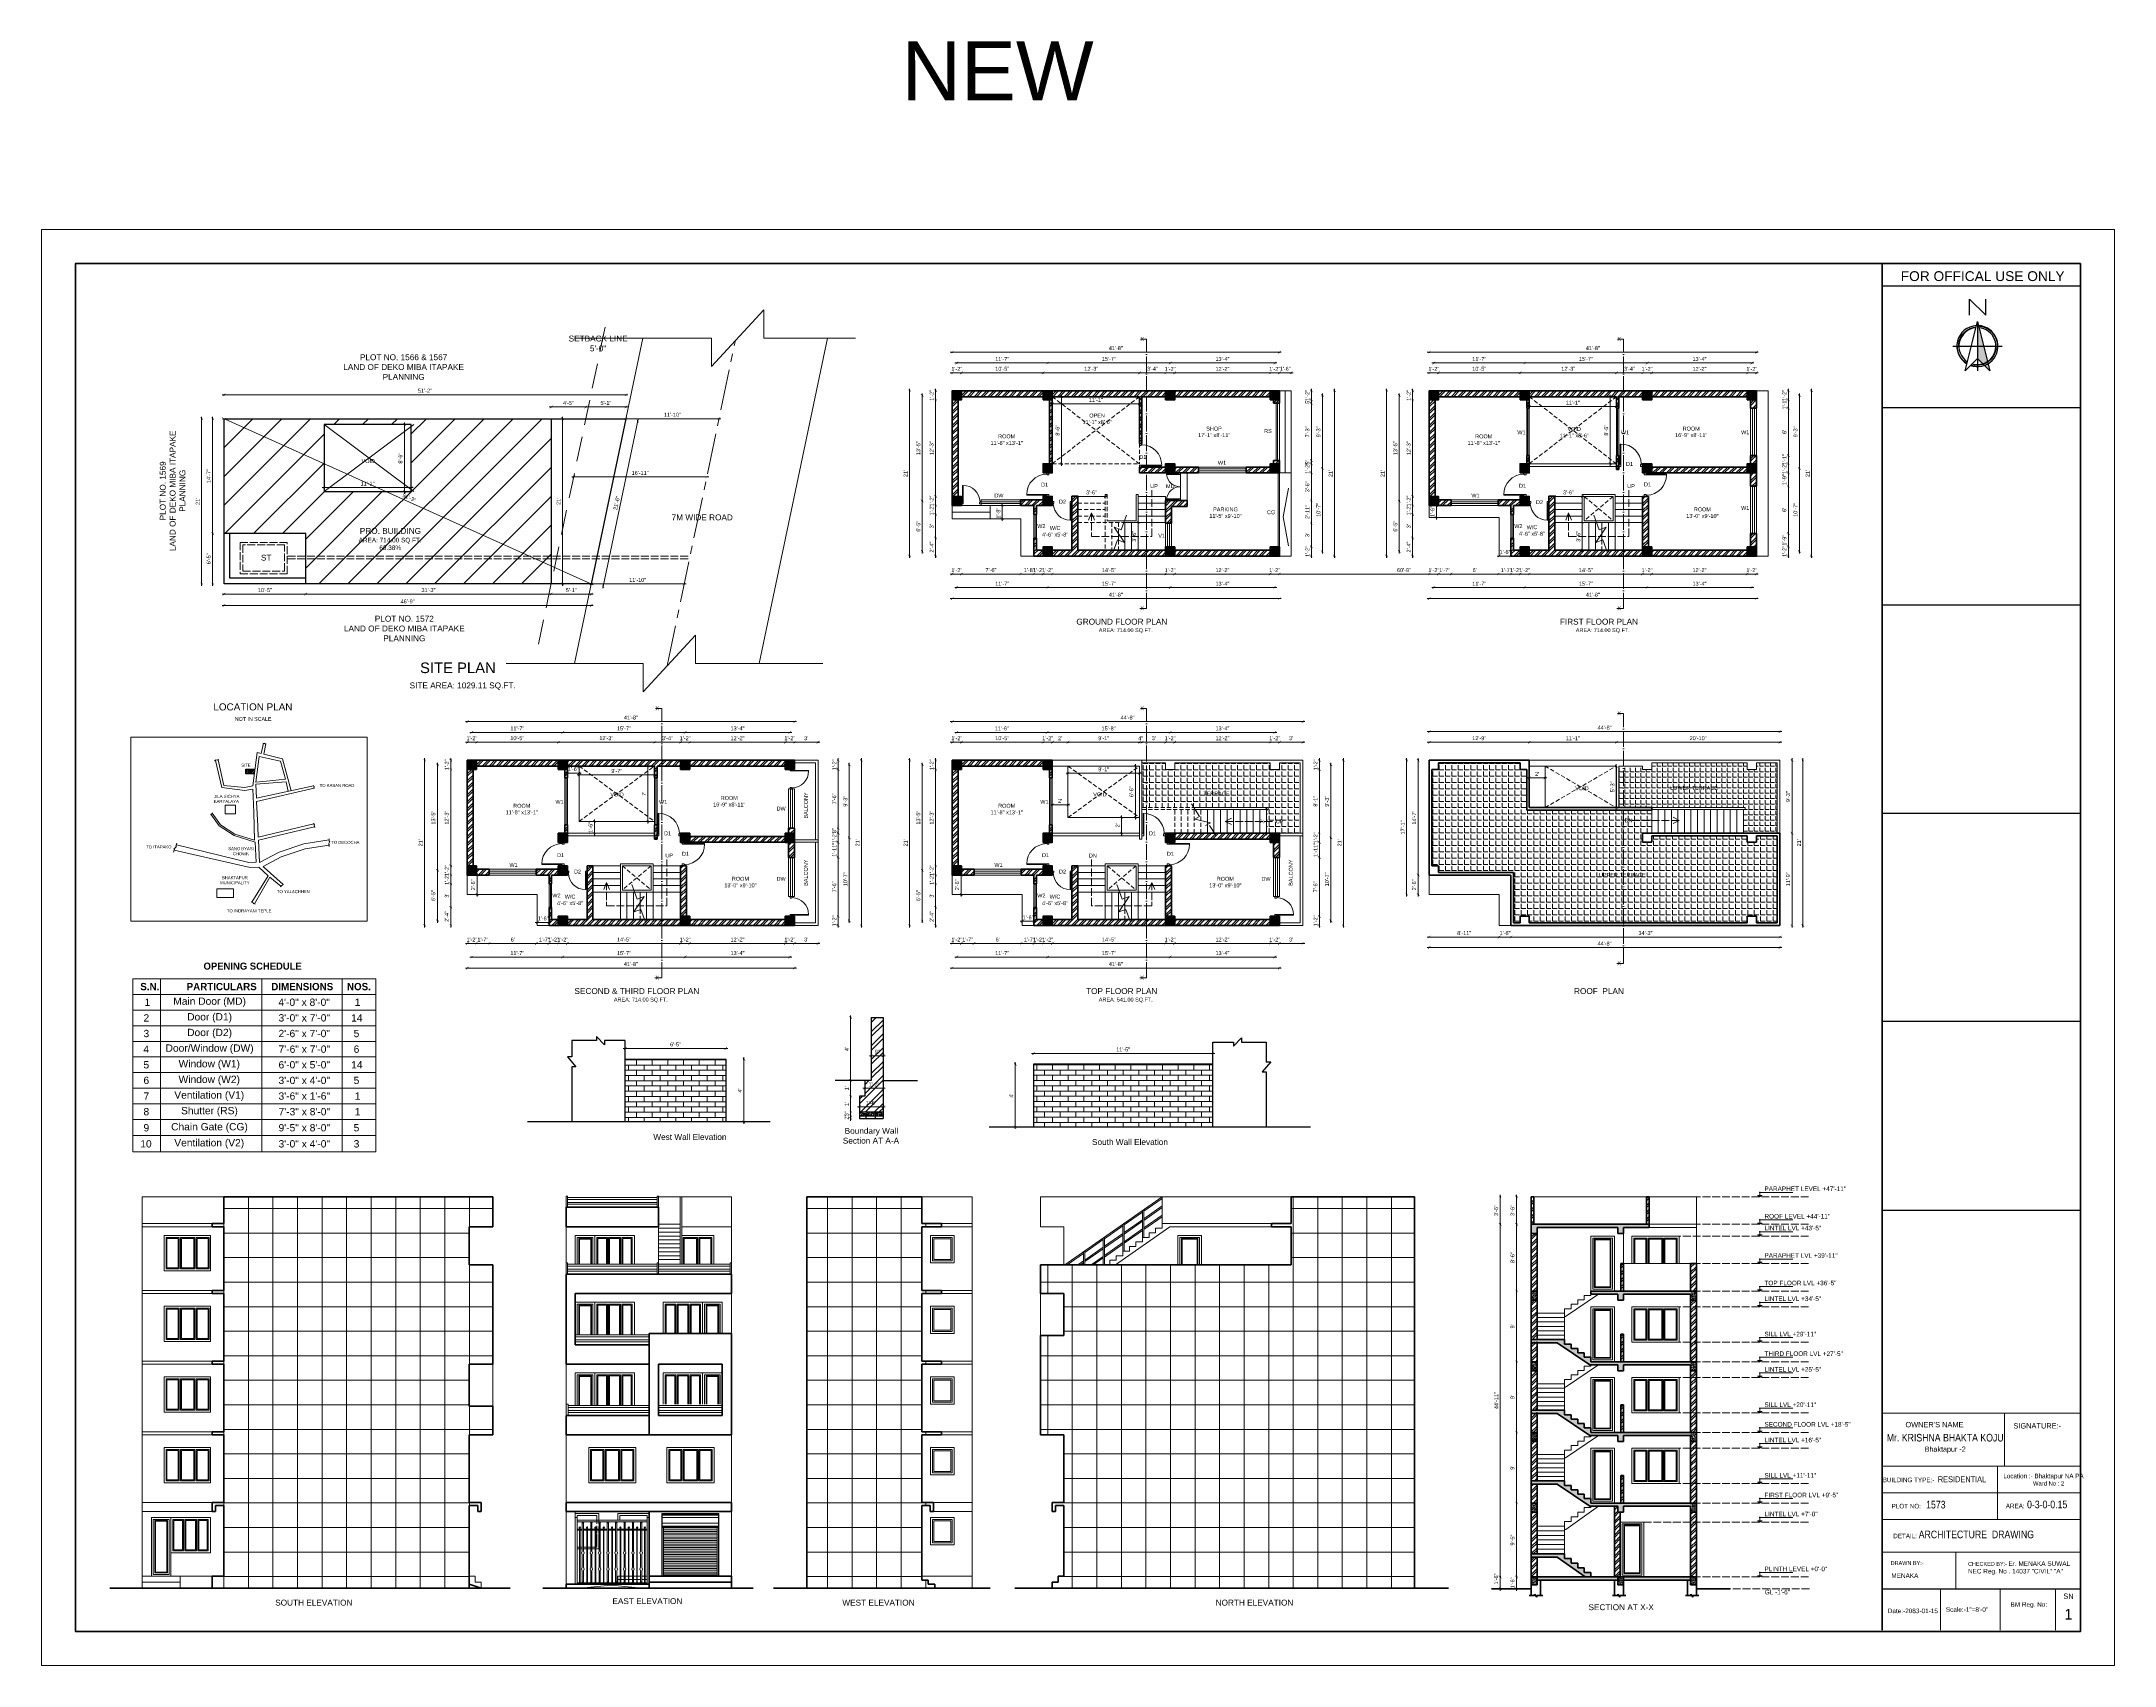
# Model space of a CAD drawing. Header units: inches. Extents: x -12073856 to 12321241, y -1226296 to 1319224.
# Drawn here: x 128488 to 131654, y 36149 to 38631 of the extents above; entities that cross this region are included whole.
import ezdxf

# ---------------------------------------------------------------- set-up
doc = ezdxf.new("R2010")
doc.units = ezdxf.units.IN
doc.header["$MEASUREMENT"] = 0
doc.header["$PDMODE"] = 35
for name, pattern in [('ACAD_ISO02W100', [15, 12, -3]), ('ACAD_ISO04W100', [30, 24, -3, 0, -3]), ('CENTER', [2, 1.25, -0.25, 0.25, -0.25]), ('CONTINU', [0]), ('DASHED', [19.05, 12.7, -6.35]), ('HIDDEN', [9.525, 6.35, -3.175])]:
    doc.linetypes.add(name, pattern=pattern)
for name, color, linetype, lineweight in [('BORDER', 7, 'Continuous', 60), ('Break Line', 125, 'CONTINU', 15), ('Centre Line', 7, 'CENTER', 18), ('cl', 4, 'ACAD_ISO04W100', 15), ('Column', 181, 'Continuous', 40), ('DIM', 6, 'Continuous', 9), ('Dimension', 130, 'Continuous', 9), ('DIMENTION', 140, 'Continuous', 0), ('dimentions', 5, 'Continuous', 9), ('door', 20, 'Continuous', 35), ('elevation', 181, 'Continuous', 20), ('Hatch', 9, 'Continuous', 9), ('Hidden', 254, 'ACAD_ISO02W100', 15), ('OUTLINE', 1, 'Continuous', 25), ('REINFORCEMENT', 2, 'Continuous', 40), ('REN', 242, 'Continuous', 30), ('rOAD', 40, 'Continuous', 18), ('SECTION', 7, 'ACAD_ISO04W100', 18), ('Setback Line', 2, 'DASHED', 13), ('Sill', 4, 'Continuous', 0), ('SITE BOUNDARY', 1, 'Continuous', 30), ('Stairs', 61, 'Continuous', 18), ('steps', 253, 'Continuous', 20), ('TEXT', 255, 'Continuous', 35), ('tiles', 30, 'Continuous', 5), ('Toilet', 7, 'Continuous', 25), ('TXT', 114, 'Continuous', 13), ('WALL', 1, 'Continuous', 30), ('Walls', 11, 'Continuous', 35), ('Window', 3, 'Continuous', 0), ('Windows', 151, 'Continuous', 15)]:
    doc.layers.add(name, color=color, linetype=linetype, lineweight=lineweight)
doc.styles.add('CEN', font='GOTHIC.TTF')
doc.styles.add('Lettring Text', font='arial.ttf')
doc.styles.add('PAGE LAYOUT', font='comic.ttf', dxfattribs={"height": 8})
doc.styles.add('S-111', font='tahoma.ttf', dxfattribs={"height": 8})
doc.styles.add('SEN', font='GOTHIC.TTF')
doc.styles.get("Standard").update_dxf_attribs({"font": 'arial.ttf'})
doc.styles.add('style4', font='ARIALN.TTF', dxfattribs={"height": 11})
doc.styles.add('TAHOMA', font='tahoma.ttf', dxfattribs={"height": 9})
doc.styles.add('Text', font='GOTHIC.TTF', dxfattribs={"height": 6})
doc.styles.add('TEXT-4', font='times.ttf', dxfattribs={"height": 7})
doc.dimstyles.new('Copy of Standard', dxfattribs={"dimtxt": 12, "dimasz": 4, "dimexe": 0, "dimexo": 6, "dimgap": 3, "dimtad": 1, "dimdec": 0, "dimzin": 0, "dimdsep": 46, "dimlunit": 4, "dimtxsty": 'Standard', "dimblk": 'ARCHTICK', "dimcen": 0.09, "dimdle": 3, "dimclrd": 256, "dimadec": 0, "dimazin": 0, "dimtfac": 1, "dimtdec": 0, "dimtofl": 0, "dimtmove": 0, "dimatfit": 3, "dimfxl": 1, "dimfxlon": 1, "dimtolj": 1, "dimtzin": 0, "dimlwd": -1, "dimarcsym": 0})
doc.dimstyles.new('Copy(2) of Standard', dxfattribs={"dimtxt": 6, "dimasz": 4, "dimexe": 0, "dimexo": 6, "dimgap": 3, "dimtad": 1, "dimdec": 0, "dimlfac": 0.5, "dimzin": 0, "dimdsep": 46, "dimlunit": 4, "dimtxsty": 'Standard', "dimblk": 'ARCHTICK', "dimcen": 0.09, "dimdle": 3, "dimclrd": 256, "dimadec": 0, "dimazin": 0, "dimtfac": 1, "dimtdec": 0, "dimtofl": 0, "dimtmove": 0, "dimatfit": 3, "dimfxl": 1, "dimfxlon": 1, "dimtolj": 1, "dimtzin": 0, "dimlwd": -1, "dimarcsym": 0})
doc.dimstyles.new('DIM-4', dxfattribs={"dimtxt": 4, "dimasz": 2, "dimexe": 0, "dimexo": 1, "dimgap": 1, "dimtad": 1, "dimdec": 0, "dimlfac": 0.5, "dimzin": 3, "dimdsep": 46, "dimlunit": 4, "dimtxsty": 'TEXT-4', "dimcen": 0.09, "dimadec": 0, "dimazin": 0, "dimtfac": 1, "dimtdec": 0, "dimtix": 1, "dimtofl": 0, "dimtmove": 2, "dimatfit": 2, "dimfxl": 1, "dimtolj": 1, "dimtzin": 0, "dimlwe": 5, "dimarcsym": 0})
doc.dimstyles.new('my dimension', dxfattribs={"dimtxt": 8, "dimasz": 1, "dimexe": 6, "dimexo": 12, "dimgap": 2, "dimtad": 1, "dimdec": 0, "dimrnd": 1.38778e-17, "dimzin": 4, "dimdsep": 46, "dimlunit": 3, "dimtxsty": 'Standard', "dimblk": 'ARROW', "dimcen": 0, "dimse1": 1, "dimse2": 1, "dimclrd": 256, "dimclre": 256, "dimclrt": 256, "dimadec": 5, "dimazin": 0, "dimtfac": 1, "dimtdec": 0, "dimtix": 1, "dimtmove": 2, "dimatfit": 1, "dimfxl": 1, "dimtolj": 1, "dimtzin": 0, "dimlwd": -1, "dimlwe": -1, "dimarcsym": 0})
doc.dimstyles.new("S-2'", dxfattribs={"dimscale": 96, "dimtxt": 9, "dimasz": 0.003, "dimexe": 0.09375, "dimexo": 0.09375, "dimgap": 0.0625, "dimtad": 1, "dimdec": 0, "dimlfac": 0.25, "dimzin": 3, "dimdsep": 46, "dimlunit": 3, "dimtxsty": 'S-111', "dimblk": 'S', "dimcen": 0.09375, "dimdle": 0.09375, "dimse1": 1, "dimse2": 1, "dimadec": 0, "dimazin": 1, "dimtfac": 1, "dimtdec": 0, "dimtix": 1, "dimtmove": 0, "dimatfit": 3, "dimldrblk": 'DOTSMALL', "dimfxl": 1, "dimtolj": 1, "dimtzin": 1, "dimarcsym": 0})
doc.dimstyles.get("Standard").update_dxf_attribs({"dimtxt": 6, "dimasz": 4, "dimexe": 0, "dimexo": 6, "dimgap": 3, "dimtad": 1, "dimdec": 0, "dimzin": 0, "dimdsep": 46, "dimlunit": 4, "dimtxsty": 'Standard', "dimblk": 'ARCHTICK', "dimcen": 0.09, "dimdle": 3, "dimclrd": 256, "dimadec": 0, "dimazin": 0, "dimtfac": 1, "dimtdec": 0, "dimtofl": 0, "dimtmove": 0, "dimatfit": 3, "dimfxl": 1, "dimfxlon": 1, "dimtolj": 1, "dimtzin": 0, "dimlwd": -1, "dimarcsym": 0})
pattern_1 = [(45, (7291.437, -708.714), (-5.30330086, 5.30330086), []), (45, (7294.9724, -708.714), (-5.30330086, 5.30330086), [])]
pattern_2 = [(45, (7292.437, -708.714), (-5.30330086, 5.30330086), []), (45, (7295.9724, -708.714), (-5.30330086, 5.30330086), [])]
pattern_3 = [(45, (8020.12, -708.714), (-5.30330086, 5.30330086), []), (45, (8023.6555, -708.714), (-5.30330086, 5.30330086), [])]
pattern_4 = [(45, (8021.12, -708.714), (-5.30330086, 5.30330086), []), (45, (8024.6555, -708.714), (-5.30330086, 5.30330086), [])]
pattern_5 = [(45, (5400.856, 4e-11), (-5.30330086, 5.30330086), []), (45, (5404.392, 4e-11), (-5.30330086, 5.30330086), [])]
pattern_6 = [(45, (6550.683, -1273.291), (-5.30330086, 5.30330086), []), (45, (6554.2185, -1273.291), (-5.30330086, 5.30330086), [])]
pattern_7 = [(45, (7291.437, -1273.291), (-5.30330086, 5.30330086), []), (45, (7294.9724, -1273.291), (-5.30330086, 5.30330086), [])]
pattern_8 = [(0, (5382.291, 18.624), (0, 9.625), [7, -2.625]), (90, (5382.291, 18.624), (-9.625, 6e-16), [7, -2.625])]
pattern_9 = [(50, (-6995.8255, 246.183), (2.151780548, -0.188256405), [0.225, -2.475]), (355, (-6995.8255, 246.183), (-0.416254, 2.2565764), [0.18, -1.98]), (100.4514445, (-6995.6462, 246.1673), (1.73552654, 2.068319973), [0.191220576, -2.103426336]), (46.1842, (-6995.8255, 246.783), (3.20172399, -0.49655784), [0.3375, -3.7125]), (96.6356355, (-6995.5587, 246.7416), (2.80398584, 2.9223558), [0.286831026, -3.15514128]), (351.184164, (-6995.8255, 246.783), (2.803985835, 2.9223558), [0.27, -2.97]), (21, (-6995.5255, 246.633), (1.790721156, -1.207856672), [0.225, -2.475]), (326, (-6995.5255, 246.633), (0.729945996, 2.175450135), [0.18, -1.98]), (71.4514447, (-6995.3763, 246.5323), (2.52066713, 0.967593458), [0.19122057, -2.103426336]), (37.5, (-6995.8255, 246.18296), (0.036479566, 0.9986815615), [0, -1.956, 0, -2.01, 0, -1.9875]), (7.5, (-6995.8255, 246.183), (0.789208612, 1.183235136), [0, -1.146, 0, -1.911, 0, -0.7575]), (327.5, (-6996.4945, 246.18296), (1.6014673085, -0.067664615), [0, -0.75, 0, -2.34, 0, -3.105]), (317.5, (-6996.7945, 246.183), (1.749558508, 0.300314947), [0, -0.975, 0, -1.554, 0, -2.205])]
pattern_10 = [(45, (-6995.8255, 246.183), (-5.30330086, 5.30330086), []), (45, (-6992.29, 246.183), (-5.30330086, 5.30330086), [])]
pattern_11 = [(45, (-6995.8255, 231.183), (-5.30330086, 5.30330086), []), (45, (-6992.29, 231.183), (-5.30330086, 5.30330086), [])]
pattern_12 = [(45, (-6995.8255, 236.183), (-5.30330086, 5.30330086), []), (45, (-6992.29, 236.183), (-5.30330086, 5.30330086), [])]
pattern_13 = [(45, (-6995.8255, 241.183), (-5.30330086, 5.30330086), []), (45, (-6992.29, 241.183), (-5.30330086, 5.30330086), [])]
pattern_14 = [(50, (-6995.8255, 241.183), (2.151780548, -0.188256405), [0.225, -2.475]), (355, (-6995.8255, 241.183), (-0.416254, 2.2565764), [0.18, -1.98]), (100.4514445, (-6995.6462, 241.1673), (1.73552654, 2.068319973), [0.191220576, -2.103426336]), (46.1842, (-6995.8255, 241.783), (3.20172399, -0.49655784), [0.3375, -3.7125]), (96.6356355, (-6995.5587, 241.7416), (2.80398584, 2.9223558), [0.286831026, -3.15514128]), (351.184164, (-6995.8255, 241.783), (2.803985835, 2.9223558), [0.27, -2.97]), (21, (-6995.5255, 241.633), (1.790721156, -1.207856672), [0.225, -2.475]), (326, (-6995.5255, 241.633), (0.729945996, 2.175450135), [0.18, -1.98]), (71.4514447, (-6995.3763, 241.5323), (2.52066713, 0.967593458), [0.19122057, -2.103426336]), (37.5, (-6995.8255, 241.18296), (0.036479566, 0.9986815615), [0, -1.956, 0, -2.01, 0, -1.9875]), (7.5, (-6995.8255, 241.183), (0.789208612, 1.183235136), [0, -1.146, 0, -1.911, 0, -0.7575]), (327.5, (-6996.4945, 241.18296), (1.6014673085, -0.067664615), [0, -0.75, 0, -2.34, 0, -3.105]), (317.5, (-6996.7945, 241.183), (1.749558508, 0.300314947), [0, -0.975, 0, -1.554, 0, -2.205])]
pattern_15 = [(50, (-6995.8255, 236.183), (2.151780548, -0.188256405), [0.225, -2.475]), (355, (-6995.8255, 236.183), (-0.416254, 2.2565764), [0.18, -1.98]), (100.4514445, (-6995.6462, 236.1673), (1.73552654, 2.068319973), [0.191220576, -2.103426336]), (46.1842, (-6995.8255, 236.783), (3.20172399, -0.49655784), [0.3375, -3.7125]), (96.6356355, (-6995.5587, 236.7416), (2.80398584, 2.9223558), [0.286831026, -3.15514128]), (351.184164, (-6995.8255, 236.783), (2.803985835, 2.9223558), [0.27, -2.97]), (21, (-6995.5255, 236.633), (1.790721156, -1.207856672), [0.225, -2.475]), (326, (-6995.5255, 236.633), (0.729945996, 2.175450135), [0.18, -1.98]), (71.4514447, (-6995.3763, 236.5323), (2.52066713, 0.967593458), [0.19122057, -2.103426336]), (37.5, (-6995.8255, 236.18296), (0.036479566, 0.9986815615), [0, -1.956, 0, -2.01, 0, -1.9875]), (7.5, (-6995.8255, 236.183), (0.789208612, 1.183235136), [0, -1.146, 0, -1.911, 0, -0.7575]), (327.5, (-6996.4945, 236.18296), (1.6014673085, -0.067664615), [0, -0.75, 0, -2.34, 0, -3.105]), (317.5, (-6996.7945, 236.183), (1.749558508, 0.300314947), [0, -0.975, 0, -1.554, 0, -2.205])]
pattern_16 = [(50, (-6995.8255, 231.183), (2.151780548, -0.188256405), [0.225, -2.475]), (355, (-6995.8255, 231.183), (-0.416254, 2.2565764), [0.18, -1.98]), (100.4514445, (-6995.6462, 231.1673), (1.73552654, 2.068319973), [0.191220576, -2.103426336]), (46.1842, (-6995.8255, 231.783), (3.20172399, -0.49655784), [0.3375, -3.7125]), (96.6356355, (-6995.5587, 231.7416), (2.80398584, 2.9223558), [0.286831026, -3.15514128]), (351.184164, (-6995.8255, 231.783), (2.803985835, 2.9223558), [0.27, -2.97]), (21, (-6995.5255, 231.633), (1.790721156, -1.207856672), [0.225, -2.475]), (326, (-6995.5255, 231.633), (0.729945996, 2.175450135), [0.18, -1.98]), (71.4514447, (-6995.3763, 231.5323), (2.52066713, 0.967593458), [0.19122057, -2.103426336]), (37.5, (-6995.8255, 231.18296), (0.036479566, 0.9986815615), [0, -1.956, 0, -2.01, 0, -1.9875]), (7.5, (-6995.8255, 231.183), (0.789208612, 1.183235136), [0, -1.146, 0, -1.911, 0, -0.7575]), (327.5, (-6996.4945, 231.18296), (1.6014673085, -0.067664615), [0, -0.75, 0, -2.34, 0, -3.105]), (317.5, (-6996.7945, 231.183), (1.749558508, 0.300314947), [0, -0.975, 0, -1.554, 0, -2.205])]
pattern_17 = [(50, (-5770.1396, 246.183), (2.151780548, -0.188256405), [0.225, -2.475]), (355, (-5770.1396, 246.183), (-0.416254, 2.2565764), [0.18, -1.98]), (100.4514445, (-5769.9603, 246.1673), (1.73552654, 2.068319973), [0.191220576, -2.103426336]), (46.1842, (-5770.1396, 246.783), (3.20172399, -0.49655784), [0.3375, -3.7125]), (96.6356355, (-5769.8728, 246.7416), (2.80398584, 2.9223558), [0.286831026, -3.15514128]), (351.184164, (-5770.1396, 246.783), (2.803985835, 2.9223558), [0.27, -2.97]), (21, (-5769.8396, 246.633), (1.790721156, -1.207856672), [0.225, -2.475]), (326, (-5769.8396, 246.633), (0.729945996, 2.175450135), [0.18, -1.98]), (71.4514447, (-5769.6903, 246.5323), (2.52066713, 0.967593458), [0.19122057, -2.103426336]), (37.5, (-5770.1396, 246.18296), (0.036479566, 0.9986815615), [0, -1.956, 0, -2.01, 0, -1.9875]), (7.5, (-5770.1396, 246.183), (0.789208612, 1.183235136), [0, -1.146, 0, -1.911, 0, -0.7575]), (327.5, (-5770.8086, 246.18296), (1.6014673085, -0.067664615), [0, -0.75, 0, -2.34, 0, -3.105]), (317.5, (-5771.1086, 246.183), (1.749558508, 0.300314947), [0, -0.975, 0, -1.554, 0, -2.205])]
pattern_18 = [(90, (-3680.62, 0), (-12.5, 0), [])]

# ---------------------------------------------------------------- blocks, each defined once
blk = doc.blocks.new('_ArchTick')
at = {"color": 0, "linetype": 'ByBlock', "const_width": 0.15}
blk.add_lwpolyline([(-0.5, -0.5), (0.5, 0.5)], dxfattribs=at)
blk = doc.blocks.new('*D29')
at = {"layer": 'Defpoints', "color": 0, "transparency": 16777216}
for p in [(129380.4, 38072.3), (129319.1, 38054.3), (129380.4, 38054.3)]:
    blk.add_point(p, dxfattribs=at)
at = {"layer": 'Dimension', "transparency": 16777216}
blk.add_line((129316.1, 38072.3), (129383.4, 38072.3), dxfattribs=at)
at = {"layer": 'Dimension', "color": 0, "lineweight": -2, "transparency": 16777216}
for p, q in [((129319.1, 38071.3), (129319.1, 38072.3)), ((129380.4, 38071.3), (129380.4, 38072.3))]:
    blk.add_line(p, q, dxfattribs=at)
at = {"layer": 'Dimension', "transparency": 16777216, "xscale": 4, "yscale": 4, "zscale": 4, "rotation": 180}
blk.add_blockref('_ArchTick', (129319.1, 38072.3), dxfattribs=at)
at = {"layer": 'Dimension', "transparency": 16777216, "xscale": 4, "yscale": 4, "zscale": 4}
blk.add_blockref('_ArchTick', (129380.4, 38072.3), dxfattribs=at)
at = {"layer": 'Dimension', "color": 0, "lineweight": -2, "transparency": 16777216, "insert": (129349.8, 38078.4), "char_height": 6, "attachment_point": 5}
blk.add_mtext('\\A1;5\'-1"', dxfattribs=at)
blk = doc.blocks.new('*D30')
at = {"layer": 'Defpoints', "color": 0, "transparency": 16777216}
for p in [(129266.1, 37801.8), (129266.1, 37786.2), (129327.4, 37801.8)]:
    blk.add_point(p, dxfattribs=at)
at = {"layer": 'Dimension', "transparency": 16777216}
blk.add_line((129330.4, 37786.2), (129263.1, 37786.2), dxfattribs=at)
at = {"layer": 'Dimension', "color": 0, "lineweight": -2, "transparency": 16777216}
for p, q in [((129266.1, 37787.2), (129266.1, 37786.2)), ((129327.4, 37787.2), (129327.4, 37786.2))]:
    blk.add_line(p, q, dxfattribs=at)
at = {"layer": 'Dimension', "transparency": 16777216, "xscale": 4, "yscale": 4, "zscale": 4, "rotation": 180}
blk.add_blockref('_ArchTick', (129266.1, 37786.2), dxfattribs=at)
at = {"layer": 'Dimension', "transparency": 16777216, "xscale": 4, "yscale": 4, "zscale": 4}
blk.add_blockref('_ArchTick', (129327.4, 37786.2), dxfattribs=at)
at = {"layer": 'Dimension', "color": 0, "lineweight": -2, "transparency": 16777216, "insert": (129296.8, 37792.3), "char_height": 6, "attachment_point": 5}
blk.add_mtext('\\A1;5\'-1"', dxfattribs=at)
blk = doc.blocks.new('*D31')
at = {"layer": 'Defpoints', "color": 0, "transparency": 16777216}
for p in [(128891.3, 37801.8), (128891.3, 37786.2), (129266.1, 37801.8)]:
    blk.add_point(p, dxfattribs=at)
at = {"layer": 'Dimension', "transparency": 16777216}
blk.add_line((129269.1, 37786.2), (128888.3, 37786.2), dxfattribs=at)
at = {"layer": 'Dimension', "color": 0, "lineweight": -2, "transparency": 16777216}
for p, q in [((128891.3, 37787.2), (128891.3, 37786.2)), ((129266.1, 37787.2), (129266.1, 37786.2))]:
    blk.add_line(p, q, dxfattribs=at)
at = {"layer": 'Dimension', "transparency": 16777216, "xscale": 4, "yscale": 4, "zscale": 4, "rotation": 180}
blk.add_blockref('_ArchTick', (128891.3, 37786.2), dxfattribs=at)
at = {"layer": 'Dimension', "transparency": 16777216, "xscale": 4, "yscale": 4, "zscale": 4}
blk.add_blockref('_ArchTick', (129266.1, 37786.2), dxfattribs=at)
at = {"layer": 'Dimension', "color": 0, "lineweight": -2, "transparency": 16777216, "insert": (129078.7, 37792.3), "char_height": 6, "attachment_point": 5}
blk.add_mtext('\\A1;31\'-3"', dxfattribs=at)
blk = doc.blocks.new('*D32')
at = {"layer": 'Defpoints', "color": 0, "transparency": 16777216}
for p in [(128766.4, 37801.8), (128766.4, 37786.2), (128891.3, 37801.8)]:
    blk.add_point(p, dxfattribs=at)
at = {"layer": 'Windows', "transparency": 16777216}
blk.add_line((128894.3, 37786.2), (128763.4, 37786.2), dxfattribs=at)
at = {"layer": 'Windows', "color": 0, "lineweight": -2, "transparency": 16777216}
for p, q in [((128766.4, 37787.2), (128766.4, 37786.2)), ((128891.3, 37787.2), (128891.3, 37786.2))]:
    blk.add_line(p, q, dxfattribs=at)
at = {"layer": 'Windows', "transparency": 16777216, "xscale": 4, "yscale": 4, "zscale": 4, "rotation": 180}
blk.add_blockref('_ArchTick', (128766.4, 37786.2), dxfattribs=at)
at = {"layer": 'Windows', "transparency": 16777216, "xscale": 4, "yscale": 4, "zscale": 4}
blk.add_blockref('_ArchTick', (128891.3, 37786.2), dxfattribs=at)
at = {"layer": 'Windows', "color": 0, "lineweight": -2, "transparency": 16777216, "insert": (128828.8, 37792.3), "char_height": 6, "attachment_point": 5}
blk.add_mtext('\\A1;10\'-5"', dxfattribs=at)
blk = doc.blocks.new('*D33')
at = {"layer": 'Defpoints', "color": 0, "transparency": 16777216}
for p in [(128766.4, 38054.3), (128766.4, 38054.3), (129327.4, 37801.8)]:
    blk.add_point(p, dxfattribs=at)
at = {"layer": 'Dimension', "transparency": 16777216}
blk.add_line((129330.2, 37800.6), (128763.7, 38055.6), dxfattribs=at)
at = {"layer": 'Dimension', "transparency": 16777216, "xscale": 4, "yscale": 4, "zscale": 4}
for p, rotation in [((128766.4, 38054.3), 155.7682148138316), ((129327.4, 37801.8), 335.7682148138316)]:
    blk.add_blockref('_ArchTick', p, dxfattribs=dict(at, rotation=rotation))
at = {"layer": 'Dimension', "color": 0, "lineweight": -2, "transparency": 16777216, "insert": (129049.4, 37933.6), "char_height": 6, "attachment_point": 5, "rotation": 335.7682}
blk.add_mtext('\\A1;51\'-3"', dxfattribs=at)
blk = doc.blocks.new('*D34')
at = {"layer": 'Defpoints', "color": 0, "transparency": 16777216}
for p in [(128766.4, 38054.3), (128749, 37878.8), (128766.4, 37878.8)]:
    blk.add_point(p, dxfattribs=at)
at = {"layer": 'Dimension', "transparency": 16777216}
blk.add_line((128749, 38057.3), (128749, 37875.8), dxfattribs=at)
at = {"layer": 'Dimension', "color": 0, "lineweight": -2, "transparency": 16777216}
for p, q in [((128750, 38054.3), (128749, 38054.3)), ((128750, 37878.8), (128749, 37878.8))]:
    blk.add_line(p, q, dxfattribs=at)
at = {"layer": 'Dimension', "transparency": 16777216, "xscale": 4, "yscale": 4, "zscale": 4}
for p, rotation in [((128749, 38054.3), 90), ((128749, 37878.8), 270)]:
    blk.add_blockref('_ArchTick', p, dxfattribs=dict(at, rotation=rotation))
at = {"layer": 'Dimension', "color": 0, "lineweight": -2, "transparency": 16777216, "insert": (128743, 37966.6), "char_height": 6, "attachment_point": 5, "rotation": 90}
blk.add_mtext('\\A1;14\'-7"', dxfattribs=at)
blk = doc.blocks.new('*D35')
at = {"layer": 'Defpoints', "color": 0, "transparency": 16777216}
for p in [(129380.4, 38054.3), (129327.4, 37801.8), (129345.5, 37798.1)]:
    blk.add_point(p, dxfattribs=at)
at = {"layer": 'Dimension', "transparency": 16777216}
blk.add_line((129399.1, 38053.5), (129344.9, 37795.1), dxfattribs=at)
at = {"layer": 'Dimension', "color": 0, "lineweight": -2, "transparency": 16777216}
for p, q in [((129397.5, 38050.8), (129398.5, 38050.6)), ((129344.5, 37798.3), (129345.5, 37798.1))]:
    blk.add_line(p, q, dxfattribs=at)
at = {"layer": 'Dimension', "transparency": 16777216, "xscale": 4, "yscale": 4, "zscale": 4}
for p, rotation in [((129398.5, 38050.6), 78.14558705719465), ((129345.5, 37798.1), 258.1455870571946)]:
    blk.add_blockref('_ArchTick', p, dxfattribs=dict(at, rotation=rotation))
at = {"layer": 'Dimension', "color": 0, "lineweight": -2, "transparency": 16777216, "insert": (129366.1, 37925.5), "char_height": 6, "attachment_point": 5, "rotation": 78.1456}
blk.add_mtext('\\A1;21\'-6"', dxfattribs=at)
blk = doc.blocks.new('*D38')
at = {"layer": 'Defpoints', "color": 0, "transparency": 16777216}
for p in [(129380.4, 38091), (128766.4, 38054.3), (129380.4, 38054.3)]:
    blk.add_point(p, dxfattribs=at)
at = {"layer": 'Dimension', "transparency": 16777216}
blk.add_line((128763.4, 38091), (129383.4, 38091), dxfattribs=at)
at = {"layer": 'Dimension', "color": 0, "lineweight": -2, "transparency": 16777216}
for p, q in [((128766.4, 38090), (128766.4, 38091)), ((129380.4, 38090), (129380.4, 38091))]:
    blk.add_line(p, q, dxfattribs=at)
at = {"layer": 'Dimension', "transparency": 16777216, "xscale": 4, "yscale": 4, "zscale": 4, "rotation": 180}
blk.add_blockref('_ArchTick', (128766.4, 38091), dxfattribs=at)
at = {"layer": 'Dimension', "transparency": 16777216, "xscale": 4, "yscale": 4, "zscale": 4}
blk.add_blockref('_ArchTick', (129380.4, 38091), dxfattribs=at)
at = {"layer": 'Dimension', "color": 0, "lineweight": -2, "transparency": 16777216, "insert": (129073.4, 38097.1), "char_height": 6, "attachment_point": 5}
blk.add_mtext('\\A1;51\'-2"', dxfattribs=at)
blk = doc.blocks.new('*D39')
at = {"layer": 'Defpoints', "color": 0, "transparency": 16777216}
for p in [(128766.4, 37801.8), (129327.4, 37801.8), (129327.4, 37768.9)]:
    blk.add_point(p, dxfattribs=at)
at = {"layer": 'Dimension', "transparency": 16777216}
blk.add_line((128763.4, 37768.9), (129330.4, 37768.9), dxfattribs=at)
at = {"layer": 'Dimension', "color": 0, "lineweight": -2, "transparency": 16777216}
for p, q in [((128766.4, 37769.9), (128766.4, 37768.9)), ((129327.4, 37769.9), (129327.4, 37768.9))]:
    blk.add_line(p, q, dxfattribs=at)
at = {"layer": 'Dimension', "transparency": 16777216, "xscale": 4, "yscale": 4, "zscale": 4, "rotation": 180}
blk.add_blockref('_ArchTick', (128766.4, 37768.9), dxfattribs=at)
at = {"layer": 'Dimension', "transparency": 16777216, "xscale": 4, "yscale": 4, "zscale": 4}
blk.add_blockref('_ArchTick', (129327.4, 37768.9), dxfattribs=at)
at = {"layer": 'Dimension', "color": 0, "lineweight": -2, "transparency": 16777216, "insert": (129046.9, 37775), "char_height": 6, "attachment_point": 5}
blk.add_mtext('\\A1;46\'-9"', dxfattribs=at)
blk = doc.blocks.new('*D125')
at = {"layer": 'Defpoints', "color": 0, "transparency": 16777216}
for p in [(129300.5, 37965.4), (129300.5, 37965.4), (129503.8, 37965.4)]:
    blk.add_point(p, dxfattribs=at)
at = {"layer": 'Dimension', "transparency": 16777216}
blk.add_line((129506.8, 37965.4), (129297.5, 37965.4), dxfattribs=at)
at = {"layer": 'Dimension', "transparency": 16777216, "xscale": 4, "yscale": 4, "zscale": 4, "rotation": 180}
blk.add_blockref('_ArchTick', (129300.5, 37965.4), dxfattribs=at)
at = {"layer": 'Dimension', "transparency": 16777216, "xscale": 4, "yscale": 4, "zscale": 4}
blk.add_blockref('_ArchTick', (129503.8, 37965.4), dxfattribs=at)
at = {"layer": 'Dimension', "color": 0, "lineweight": -2, "transparency": 16777216, "insert": (129402.1, 37971.5), "char_height": 6, "attachment_point": 5}
blk.add_mtext('\\A1;16\'-11"', dxfattribs=at)
blk = doc.blocks.new('*D36')
at = {"layer": 'Defpoints', "color": 0, "transparency": 16777216}
for p in [(129266.1, 38072.3), (129266.1, 38054.3), (129319.1, 38054.3)]:
    blk.add_point(p, dxfattribs=at)
at = {"layer": 'Dimension', "transparency": 16777216}
blk.add_line((129322.1, 38072.3), (129263.1, 38072.3), dxfattribs=at)
at = {"layer": 'Dimension', "color": 0, "lineweight": -2, "transparency": 16777216}
for p, q in [((129266.1, 38071.3), (129266.1, 38072.3)), ((129319.1, 38071.3), (129319.1, 38072.3))]:
    blk.add_line(p, q, dxfattribs=at)
at = {"layer": 'Dimension', "transparency": 16777216, "xscale": 4, "yscale": 4, "zscale": 4, "rotation": 180}
blk.add_blockref('_ArchTick', (129266.1, 38072.3), dxfattribs=at)
at = {"layer": 'Dimension', "transparency": 16777216, "xscale": 4, "yscale": 4, "zscale": 4}
blk.add_blockref('_ArchTick', (129319.1, 38072.3), dxfattribs=at)
at = {"layer": 'Dimension', "color": 0, "lineweight": -2, "transparency": 16777216, "insert": (129292.6, 38078.4), "char_height": 6, "attachment_point": 5}
blk.add_mtext('\\A1;4\'-5"', dxfattribs=at)
blk = doc.blocks.new('*D126')
at = {"layer": 'Defpoints', "color": 0, "transparency": 16777216}
for p in [(129327.4, 37801.8), (129469.2, 37801.8), (129469.2, 37800.4)]:
    blk.add_point(p, dxfattribs=at)
at = {"layer": 'Dimension', "transparency": 16777216}
blk.add_line((129324.4, 37801.8), (129472.2, 37801.8), dxfattribs=at)
at = {"layer": 'Dimension', "transparency": 16777216, "xscale": 4, "yscale": 4, "zscale": 4, "rotation": 180}
blk.add_blockref('_ArchTick', (129327.4, 37801.8), dxfattribs=at)
at = {"layer": 'Dimension', "transparency": 16777216, "xscale": 4, "yscale": 4, "zscale": 4}
blk.add_blockref('_ArchTick', (129469.2, 37801.8), dxfattribs=at)
at = {"layer": 'Dimension', "color": 0, "lineweight": -2, "transparency": 16777216, "insert": (129398.3, 37807.9), "char_height": 6, "attachment_point": 5}
blk.add_mtext('\\A1;11\'-10"', dxfattribs=at)
blk = doc.blocks.new('*D37')
at = {"layer": 'Defpoints', "color": 0, "transparency": 16777216}
for p in [(129380.4, 38054.3), (129522.5, 38054.3), (129522.5, 38054.3)]:
    blk.add_point(p, dxfattribs=at)
at = {"layer": 'Dimension', "transparency": 16777216}
blk.add_line((129377.4, 38054.3), (129525.5, 38054.3), dxfattribs=at)
at = {"layer": 'Dimension', "transparency": 16777216, "xscale": 4, "yscale": 4, "zscale": 4, "rotation": 180}
blk.add_blockref('_ArchTick', (129380.4, 38054.3), dxfattribs=at)
at = {"layer": 'Dimension', "transparency": 16777216, "xscale": 4, "yscale": 4, "zscale": 4}
blk.add_blockref('_ArchTick', (129522.5, 38054.3), dxfattribs=at)
at = {"layer": 'Dimension', "color": 0, "lineweight": -2, "transparency": 16777216, "insert": (129451.5, 38060.4), "char_height": 6, "attachment_point": 5}
blk.add_mtext('\\A1;11\'-10"', dxfattribs=at)
blk = doc.blocks.new('colm')
at = {"layer": 'Hatch'}
h = blk.add_hatch(color=256, dxfattribs=at)
h.dxf.hatch_style = 1
h.paths.add_polyline_path([(66705.7, 8319.7), (66705.7, 8307.7), (66717.7, 8307.7), (66717.7, 8319.7)])
at = {"layer": 'Column'}
blk.add_lwpolyline([(66705.7, 8307.7), (66717.7, 8307.7), (66717.7, 8319.7), (66705.7, 8319.7)], close=True, dxfattribs=at)
blk = doc.blocks.new('GFFGS')
at = {"layer": 'Windows'}
for p, q in [((97915.2, 19628.6), (97915.2, 19658.7)), ((97916.2, 19658.7), (97915.2, 19658.7)), ((97916.2, 19627.7), (97916.2, 19658.8)), ((97915.2, 19628.6), (97913.3, 19628.6)), ((97913.3, 19628.6), (97913.3, 19624.7)), ((97913.3, 19624.7), (97916.2, 19624.7)), ((97915.2, 19627.7), (97915.2, 19628.6)), ((97916.2, 19627.7), (97915.2, 19627.7)), ((97916.2, 19624.7), (97916.2, 19627.7)), ((97946.4, 19624.7), (97946.4, 19627.7)), ((97946.4, 19627.7), (97947.3, 19627.7)), ((97949.3, 19624.7), (97946.4, 19624.7)), ((97947.3, 19627.7), (97947.3, 19628.6)), ((97947.3, 19628.6), (97949.3, 19628.6)), ((97949.3, 19628.6), (97949.3, 19624.7))]:
    blk.add_line(p, q, dxfattribs=at)
blk.add_arc((97916.3, 19627.7), 31.1, 1.7801, 90.1235, dxfattribs=at)
blk = doc.blocks.new('hghdg')
at = {"layer": 'Windows'}
for p, q in [((98024.5, 19731.6), (98022.6, 19731.6)), ((98022.6, 19731.6), (98022.6, 19727.7)), ((98022.6, 19727.7), (98025.5, 19727.7)), ((98024.5, 19731.6), (98024.5, 19751.9)), ((98025.5, 19751.9), (98024.5, 19751.9)), ((98024.5, 19730.7), (98024.5, 19731.6)), ((98025.5, 19730.7), (98024.5, 19730.7)), ((98025.5, 19730.7), (98025.5, 19751.9)), ((98025.5, 19727.7), (98025.5, 19730.7)), ((98067.6, 19730.7), (98067.6, 19751.9)), ((98067.6, 19751.9), (98068.6, 19751.9)), ((98067.6, 19727.7), (98067.6, 19730.7)), ((98067.6, 19730.7), (98068.6, 19730.7)), ((98070.5, 19727.7), (98067.6, 19727.7)), ((98068.6, 19731.6), (98068.6, 19751.9)), ((98068.6, 19730.7), (98068.6, 19731.6)), ((98068.6, 19731.6), (98070.5, 19731.6)), ((98070.5, 19731.6), (98070.5, 19727.7))]:
    blk.add_line(p, q, dxfattribs=at)
for centre, radius, start, end in [((98022.7, 19728.2), 23.9, 358.9393, 83.2199), ((98069.5, 19729), 22.9, 94.6313, 183.2095)]:
    blk.add_arc(centre, radius, start, end, dxfattribs=at)
blk = doc.blocks.new('*D63')
at = {"layer": 'Defpoints', "color": 0, "transparency": 16777216}
for p in [(129892.8, 38124.5), (129878.8, 38097), (129892.8, 38097)]:
    blk.add_point(p, dxfattribs=at)
at = {"layer": 'Dimension', "transparency": 16777216}
blk.add_line((129875.8, 38124.5), (129895.8, 38124.5), dxfattribs=at)
at = {"layer": 'Dimension', "color": 0, "lineweight": -2, "transparency": 16777216}
for p, q in [((129878.8, 38123.5), (129878.8, 38124.5)), ((129892.8, 38123.5), (129892.8, 38124.5))]:
    blk.add_line(p, q, dxfattribs=at)
at = {"layer": 'Dimension', "transparency": 16777216, "xscale": 4, "yscale": 4, "zscale": 4, "rotation": 180}
blk.add_blockref('_ArchTick', (129878.8, 38124.5), dxfattribs=at)
at = {"layer": 'Dimension', "transparency": 16777216, "xscale": 4, "yscale": 4, "zscale": 4}
blk.add_blockref('_ArchTick', (129892.8, 38124.5), dxfattribs=at)
at = {"layer": 'Dimension', "color": 0, "lineweight": -2, "transparency": 16777216, "insert": (129885.8, 38130.5), "char_height": 6, "attachment_point": 5}
blk.add_mtext('\\A1;1\'-2"', dxfattribs=at)
blk = doc.blocks.new('*D64')
at = {"layer": 'Defpoints', "color": 0, "transparency": 16777216}
for p in [(130017.7, 38124.5), (129892.8, 38097), (130017.7, 38097)]:
    blk.add_point(p, dxfattribs=at)
at = {"layer": 'Dimension', "transparency": 16777216}
blk.add_line((129889.8, 38124.5), (130020.7, 38124.5), dxfattribs=at)
at = {"layer": 'Dimension', "color": 0, "lineweight": -2, "transparency": 16777216}
for p, q in [((129892.8, 38123.5), (129892.8, 38124.5)), ((130017.7, 38123.5), (130017.7, 38124.5))]:
    blk.add_line(p, q, dxfattribs=at)
at = {"layer": 'Dimension', "transparency": 16777216, "xscale": 4, "yscale": 4, "zscale": 4, "rotation": 180}
blk.add_blockref('_ArchTick', (129892.8, 38124.5), dxfattribs=at)
at = {"layer": 'Dimension', "transparency": 16777216, "xscale": 4, "yscale": 4, "zscale": 4}
blk.add_blockref('_ArchTick', (130017.7, 38124.5), dxfattribs=at)
at = {"layer": 'Dimension', "color": 0, "lineweight": -2, "transparency": 16777216, "insert": (129955.2, 38130.6), "char_height": 6, "attachment_point": 5}
blk.add_mtext('\\A1;10\'-5"', dxfattribs=at)
blk = doc.blocks.new('*D61')
at = {"layer": 'Defpoints', "color": 0, "transparency": 16777216}
for p in [(130218.7, 38124.5), (130204.7, 38097), (130218.7, 38097)]:
    blk.add_point(p, dxfattribs=at)
at = {"layer": 'Dimension', "transparency": 16777216}
blk.add_line((130201.7, 38124.5), (130221.7, 38124.5), dxfattribs=at)
at = {"layer": 'Dimension', "color": 0, "lineweight": -2, "transparency": 16777216}
for p, q in [((130204.7, 38123.5), (130204.7, 38124.5)), ((130218.7, 38123.5), (130218.7, 38124.5))]:
    blk.add_line(p, q, dxfattribs=at)
at = {"layer": 'Dimension', "transparency": 16777216, "xscale": 4, "yscale": 4, "zscale": 4, "rotation": 180}
blk.add_blockref('_ArchTick', (130204.7, 38124.5), dxfattribs=at)
at = {"layer": 'Dimension', "transparency": 16777216, "xscale": 4, "yscale": 4, "zscale": 4}
blk.add_blockref('_ArchTick', (130218.7, 38124.5), dxfattribs=at)
at = {"layer": 'Dimension', "color": 0, "lineweight": -2, "transparency": 16777216, "insert": (130211.7, 38130.5), "char_height": 6, "attachment_point": 5}
blk.add_mtext('\\A1;1\'-2"', dxfattribs=at)
blk = doc.blocks.new('*D62')
at = {"layer": 'Defpoints', "color": 0, "transparency": 16777216}
for p in [(130364.5, 38124.5), (130218.7, 38097), (130364.5, 38097)]:
    blk.add_point(p, dxfattribs=at)
at = {"layer": 'Dimension', "transparency": 16777216}
blk.add_line((130215.7, 38124.5), (130367.5, 38124.5), dxfattribs=at)
at = {"layer": 'Dimension', "color": 0, "lineweight": -2, "transparency": 16777216}
for p, q in [((130218.7, 38123.5), (130218.7, 38124.5)), ((130364.5, 38123.5), (130364.5, 38124.5))]:
    blk.add_line(p, q, dxfattribs=at)
at = {"layer": 'Dimension', "transparency": 16777216, "xscale": 4, "yscale": 4, "zscale": 4, "rotation": 180}
blk.add_blockref('_ArchTick', (130218.7, 38124.5), dxfattribs=at)
at = {"layer": 'Dimension', "transparency": 16777216, "xscale": 4, "yscale": 4, "zscale": 4}
blk.add_blockref('_ArchTick', (130364.5, 38124.5), dxfattribs=at)
at = {"layer": 'Dimension', "color": 0, "lineweight": -2, "transparency": 16777216, "insert": (130291.6, 38130.5), "char_height": 6, "attachment_point": 5}
blk.add_mtext('\\A1;12\'-2"', dxfattribs=at)
blk = doc.blocks.new('*D91')
at = {"layer": 'Defpoints', "color": 0, "transparency": 16777216}
for p in [(130378.5, 38124.5), (130364.5, 38097), (130378.5, 38097)]:
    blk.add_point(p, dxfattribs=at)
at = {"layer": 'Dimension', "transparency": 16777216}
blk.add_line((130361.5, 38124.5), (130381.5, 38124.5), dxfattribs=at)
at = {"layer": 'Dimension', "color": 0, "lineweight": -2, "transparency": 16777216}
for p, q in [((130364.5, 38123.5), (130364.5, 38124.5)), ((130378.5, 38123.5), (130378.5, 38124.5))]:
    blk.add_line(p, q, dxfattribs=at)
at = {"layer": 'Dimension', "transparency": 16777216, "xscale": 4, "yscale": 4, "zscale": 4, "rotation": 180}
blk.add_blockref('_ArchTick', (130364.5, 38124.5), dxfattribs=at)
at = {"layer": 'Dimension', "transparency": 16777216, "xscale": 4, "yscale": 4, "zscale": 4}
blk.add_blockref('_ArchTick', (130378.5, 38124.5), dxfattribs=at)
at = {"layer": 'Dimension', "color": 0, "lineweight": -2, "transparency": 16777216, "insert": (130371.5, 38130.5), "char_height": 6, "attachment_point": 5}
blk.add_mtext('\\A1;1\'-2"', dxfattribs=at)
blk = doc.blocks.new('*D89')
at = {"layer": 'Defpoints', "color": 0, "transparency": 16777216}
for p in [(130024.7, 38139.5), (129885.8, 38097), (130024.7, 38097)]:
    blk.add_point(p, dxfattribs=at)
at = {"layer": 'Dimension', "transparency": 16777216}
blk.add_line((129882.8, 38139.5), (130027.7, 38139.5), dxfattribs=at)
at = {"layer": 'Dimension', "color": 0, "lineweight": -2, "transparency": 16777216}
for p, q in [((129885.8, 38138.5), (129885.8, 38139.5)), ((130024.7, 38138.5), (130024.7, 38139.5))]:
    blk.add_line(p, q, dxfattribs=at)
at = {"layer": 'Dimension', "transparency": 16777216, "xscale": 4, "yscale": 4, "zscale": 4, "rotation": 180}
blk.add_blockref('_ArchTick', (129885.8, 38139.5), dxfattribs=at)
at = {"layer": 'Dimension', "transparency": 16777216, "xscale": 4, "yscale": 4, "zscale": 4}
blk.add_blockref('_ArchTick', (130024.7, 38139.5), dxfattribs=at)
at = {"layer": 'Dimension', "color": 0, "lineweight": -2, "transparency": 16777216, "insert": (129955.2, 38145.5), "char_height": 6, "attachment_point": 5}
blk.add_mtext('\\A1;11\'-7"', dxfattribs=at)
blk = doc.blocks.new('*D90')
at = {"layer": 'Defpoints', "color": 0, "transparency": 16777216}
for p in [(130211.7, 38139.5), (130024.7, 38097), (130211.7, 38097)]:
    blk.add_point(p, dxfattribs=at)
at = {"layer": 'Dimension', "transparency": 16777216}
blk.add_line((130021.7, 38139.5), (130214.7, 38139.5), dxfattribs=at)
at = {"layer": 'Dimension', "color": 0, "lineweight": -2, "transparency": 16777216}
for p, q in [((130024.7, 38138.5), (130024.7, 38139.5)), ((130211.7, 38138.5), (130211.7, 38139.5))]:
    blk.add_line(p, q, dxfattribs=at)
at = {"layer": 'Dimension', "transparency": 16777216, "xscale": 4, "yscale": 4, "zscale": 4, "rotation": 180}
blk.add_blockref('_ArchTick', (130024.7, 38139.5), dxfattribs=at)
at = {"layer": 'Dimension', "transparency": 16777216, "xscale": 4, "yscale": 4, "zscale": 4}
blk.add_blockref('_ArchTick', (130211.7, 38139.5), dxfattribs=at)
at = {"layer": 'Dimension', "color": 0, "lineweight": -2, "transparency": 16777216, "insert": (130118.2, 38145.6), "char_height": 6, "attachment_point": 5}
blk.add_mtext('\\A1;15\'-7"', dxfattribs=at)
blk = doc.blocks.new('*D88')
at = {"layer": 'Defpoints', "color": 0, "transparency": 16777216}
for p in [(130371.5, 38139.5), (130211.7, 38097), (130371.5, 38097)]:
    blk.add_point(p, dxfattribs=at)
at = {"layer": 'Dimension', "transparency": 16777216}
blk.add_line((130208.7, 38139.5), (130374.5, 38139.5), dxfattribs=at)
at = {"layer": 'Dimension', "color": 0, "lineweight": -2, "transparency": 16777216}
for p, q in [((130211.7, 38138.5), (130211.7, 38139.5)), ((130371.5, 38138.5), (130371.5, 38139.5))]:
    blk.add_line(p, q, dxfattribs=at)
at = {"layer": 'Dimension', "transparency": 16777216, "xscale": 4, "yscale": 4, "zscale": 4, "rotation": 180}
blk.add_blockref('_ArchTick', (130211.7, 38139.5), dxfattribs=at)
at = {"layer": 'Dimension', "transparency": 16777216, "xscale": 4, "yscale": 4, "zscale": 4}
blk.add_blockref('_ArchTick', (130371.5, 38139.5), dxfattribs=at)
at = {"layer": 'Dimension', "color": 0, "lineweight": -2, "transparency": 16777216, "insert": (130291.6, 38145.6), "char_height": 6, "attachment_point": 5}
blk.add_mtext('\\A1;13\'-4"', dxfattribs=at)
blk = doc.blocks.new('*D18')
at = {"layer": 'Defpoints', "color": 0, "transparency": 16777216}
for p in [(130378.5, 38156.1), (129878.8, 38097), (130378.5, 38097)]:
    blk.add_point(p, dxfattribs=at)
at = {"layer": 'Dimension', "transparency": 16777216}
blk.add_line((129875.8, 38156.1), (130381.5, 38156.1), dxfattribs=at)
at = {"layer": 'Dimension', "color": 0, "lineweight": -2, "transparency": 16777216}
for p, q in [((129878.8, 38155.1), (129878.8, 38156.1)), ((130378.5, 38155.1), (130378.5, 38156.1))]:
    blk.add_line(p, q, dxfattribs=at)
at = {"layer": 'Dimension', "transparency": 16777216, "xscale": 4, "yscale": 4, "zscale": 4, "rotation": 180}
blk.add_blockref('_ArchTick', (129878.8, 38156.1), dxfattribs=at)
at = {"layer": 'Dimension', "transparency": 16777216, "xscale": 4, "yscale": 4, "zscale": 4}
blk.add_blockref('_ArchTick', (130378.5, 38156.1), dxfattribs=at)
at = {"layer": 'Dimension', "color": 0, "lineweight": -2, "transparency": 16777216, "insert": (130128.7, 38162.2), "char_height": 6, "attachment_point": 5}
blk.add_mtext('\\A1;41\'-8"', dxfattribs=at)
blk = doc.blocks.new('*D84')
at = {"layer": 'Defpoints', "color": 0, "transparency": 16777216}
for p in [(129853.4, 38083), (129878.8, 38097), (129878.8, 38083)]:
    blk.add_point(p, dxfattribs=at)
at = {"layer": 'Dimension', "transparency": 16777216}
blk.add_line((129853.4, 38100), (129853.4, 38080), dxfattribs=at)
at = {"layer": 'Dimension', "color": 0, "lineweight": -2, "transparency": 16777216}
for p, q in [((129854.4, 38097), (129853.4, 38097)), ((129854.4, 38083), (129853.4, 38083))]:
    blk.add_line(p, q, dxfattribs=at)
at = {"layer": 'Dimension', "transparency": 16777216, "xscale": 4, "yscale": 4, "zscale": 4}
for p, rotation in [((129853.4, 38097), 90), ((129853.4, 38083), 270)]:
    blk.add_blockref('_ArchTick', p, dxfattribs=dict(at, rotation=rotation))
at = {"layer": 'Dimension', "color": 0, "lineweight": -2, "transparency": 16777216, "insert": (129847.4, 38090), "char_height": 6, "attachment_point": 5, "rotation": 90}
blk.add_mtext('\\A1;1\'-2"', dxfattribs=at)
blk = doc.blocks.new('*D85')
at = {"layer": 'Defpoints', "color": 0, "transparency": 16777216}
for p in [(129878.8, 38083), (129853.4, 37935.5), (129878.8, 37935.5)]:
    blk.add_point(p, dxfattribs=at)
at = {"layer": 'Dimension', "transparency": 16777216}
blk.add_line((129853.4, 38086), (129853.4, 37932.5), dxfattribs=at)
at = {"layer": 'Dimension', "color": 0, "lineweight": -2, "transparency": 16777216}
for p, q in [((129854.4, 38083), (129853.4, 38083)), ((129854.4, 37935.5), (129853.4, 37935.5))]:
    blk.add_line(p, q, dxfattribs=at)
at = {"layer": 'Dimension', "transparency": 16777216, "xscale": 4, "yscale": 4, "zscale": 4}
for p, rotation in [((129853.4, 38083), 90), ((129853.4, 37935.5), 270)]:
    blk.add_blockref('_ArchTick', p, dxfattribs=dict(at, rotation=rotation))
at = {"layer": 'Dimension', "color": 0, "lineweight": -2, "transparency": 16777216, "insert": (129847.4, 38009.2), "char_height": 6, "attachment_point": 5, "rotation": 90}
blk.add_mtext('\\A1;12\'-3"', dxfattribs=at)
blk = doc.blocks.new('*D86')
at = {"layer": 'Defpoints', "color": 0, "transparency": 16777216}
for p in [(129853.4, 37921.5), (129878.8, 37935.5), (129878.8, 37921.5)]:
    blk.add_point(p, dxfattribs=at)
at = {"layer": 'Dimension', "transparency": 16777216}
blk.add_line((129853.4, 37938.5), (129853.4, 37918.5), dxfattribs=at)
at = {"layer": 'Dimension', "color": 0, "lineweight": -2, "transparency": 16777216}
for p, q in [((129854.4, 37935.5), (129853.4, 37935.5)), ((129854.4, 37921.5), (129853.4, 37921.5))]:
    blk.add_line(p, q, dxfattribs=at)
at = {"layer": 'Dimension', "transparency": 16777216, "xscale": 4, "yscale": 4, "zscale": 4}
for p, rotation in [((129853.4, 37935.5), 90), ((129853.4, 37921.5), 270)]:
    blk.add_blockref('_ArchTick', p, dxfattribs=dict(at, rotation=rotation))
at = {"layer": 'Dimension', "color": 0, "lineweight": -2, "transparency": 16777216, "insert": (129847.4, 37928.5), "char_height": 6, "attachment_point": 5, "rotation": 90}
blk.add_mtext('\\A1;1\'-2"', dxfattribs=at)
blk = doc.blocks.new('*D87')
at = {"layer": 'Defpoints', "color": 0, "transparency": 16777216}
for p in [(129853.4, 37908), (129878.8, 37921.5), (130003.7, 37908)]:
    blk.add_point(p, dxfattribs=at)
at = {"layer": 'Dimension', "transparency": 16777216}
blk.add_line((129853.4, 37924.5), (129853.4, 37905), dxfattribs=at)
at = {"layer": 'Dimension', "color": 0, "lineweight": -2, "transparency": 16777216}
for p, q in [((129854.4, 37921.5), (129853.4, 37921.5)), ((129854.4, 37908), (129853.4, 37908))]:
    blk.add_line(p, q, dxfattribs=at)
at = {"layer": 'Dimension', "transparency": 16777216, "xscale": 4, "yscale": 4, "zscale": 4}
for p, rotation in [((129853.4, 37921.5), 90), ((129853.4, 37908), 270)]:
    blk.add_blockref('_ArchTick', p, dxfattribs=dict(at, rotation=rotation))
at = {"layer": 'Dimension', "color": 0, "lineweight": -2, "transparency": 16777216, "insert": (129847.4, 37914.7), "char_height": 6, "attachment_point": 5, "rotation": 90}
blk.add_mtext('\\A1;1\'-2"', dxfattribs=at)
blk = doc.blocks.new('*D81')
at = {"layer": 'Defpoints', "color": 0, "transparency": 16777216}
for p in [(130003.7, 37908), (129853.4, 37872), (130003.7, 37872)]:
    blk.add_point(p, dxfattribs=at)
at = {"layer": 'Dimension', "transparency": 16777216}
blk.add_line((129853.4, 37911), (129853.4, 37869), dxfattribs=at)
at = {"layer": 'Dimension', "color": 0, "lineweight": -2, "transparency": 16777216}
for p, q in [((129854.4, 37908), (129853.4, 37908)), ((129854.4, 37872), (129853.4, 37872))]:
    blk.add_line(p, q, dxfattribs=at)
at = {"layer": 'Dimension', "transparency": 16777216, "xscale": 4, "yscale": 4, "zscale": 4}
for p, rotation in [((129853.4, 37908), 90), ((129853.4, 37872), 270)]:
    blk.add_blockref('_ArchTick', p, dxfattribs=dict(at, rotation=rotation))
at = {"layer": 'Dimension', "color": 0, "lineweight": -2, "transparency": 16777216, "insert": (129847.4, 37890), "char_height": 6, "attachment_point": 5, "rotation": 90}
blk.add_mtext("\\A1;3'", dxfattribs=at)
blk = doc.blocks.new('*D82')
at = {"layer": 'Defpoints', "color": 0, "transparency": 16777216}
for p in [(129853.4, 37844.5), (130003.7, 37872), (130003.7, 37844.5)]:
    blk.add_point(p, dxfattribs=at)
at = {"layer": 'Dimension', "transparency": 16777216}
blk.add_line((129853.4, 37875), (129853.4, 37841.5), dxfattribs=at)
at = {"layer": 'Dimension', "color": 0, "lineweight": -2, "transparency": 16777216}
for p, q in [((129854.4, 37872), (129853.4, 37872)), ((129854.4, 37844.5), (129853.4, 37844.5))]:
    blk.add_line(p, q, dxfattribs=at)
at = {"layer": 'Dimension', "transparency": 16777216, "xscale": 4, "yscale": 4, "zscale": 4}
for p, rotation in [((129853.4, 37872), 90), ((129853.4, 37844.5), 270)]:
    blk.add_blockref('_ArchTick', p, dxfattribs=dict(at, rotation=rotation))
at = {"layer": 'Dimension', "color": 0, "lineweight": -2, "transparency": 16777216, "insert": (129847.4, 37858.2), "char_height": 6, "attachment_point": 5, "rotation": 90}
blk.add_mtext('\\A1;2\'-4"', dxfattribs=at)
blk = doc.blocks.new('*D83')
at = {"layer": 'Defpoints', "color": 0, "transparency": 16777216}
for p in [(129878.8, 38090), (129833, 37928.5), (129878.8, 37928.5)]:
    blk.add_point(p, dxfattribs=at)
at = {"layer": 'Dimension', "transparency": 16777216}
blk.add_line((129833, 38093), (129833, 37925.5), dxfattribs=at)
at = {"layer": 'Dimension', "color": 0, "lineweight": -2, "transparency": 16777216}
for p, q in [((129834, 38090), (129833, 38090)), ((129834, 37928.5), (129833, 37928.5))]:
    blk.add_line(p, q, dxfattribs=at)
at = {"layer": 'Dimension', "transparency": 16777216, "xscale": 4, "yscale": 4, "zscale": 4}
for p, rotation in [((129833, 38090), 90), ((129833, 37928.5), 270)]:
    blk.add_blockref('_ArchTick', p, dxfattribs=dict(at, rotation=rotation))
at = {"layer": 'Dimension', "color": 0, "lineweight": -2, "transparency": 16777216, "insert": (129827, 38009.2), "char_height": 6, "attachment_point": 5, "rotation": 90}
blk.add_mtext('\\A1;13\'-5"', dxfattribs=at)
blk = doc.blocks.new('*D76')
at = {"layer": 'Defpoints', "color": 0, "transparency": 16777216}
for p in [(129878.8, 37928.5), (129833, 37851.5), (130017.7, 37851.5)]:
    blk.add_point(p, dxfattribs=at)
at = {"layer": 'Dimension', "transparency": 16777216}
blk.add_line((129833, 37931.5), (129833, 37848.5), dxfattribs=at)
at = {"layer": 'Dimension', "color": 0, "lineweight": -2, "transparency": 16777216}
for p, q in [((129834, 37928.5), (129833, 37928.5)), ((129834, 37851.5), (129833, 37851.5))]:
    blk.add_line(p, q, dxfattribs=at)
at = {"layer": 'Dimension', "transparency": 16777216, "xscale": 4, "yscale": 4, "zscale": 4}
for p, rotation in [((129833, 37928.5), 90), ((129833, 37851.5), 270)]:
    blk.add_blockref('_ArchTick', p, dxfattribs=dict(at, rotation=rotation))
at = {"layer": 'Dimension', "color": 0, "lineweight": -2, "transparency": 16777216, "insert": (129827, 37890), "char_height": 6, "attachment_point": 5, "rotation": 90}
blk.add_mtext('\\A1;6\'-5"', dxfattribs=at)
blk = doc.blocks.new('*D12')
at = {"layer": 'Defpoints', "color": 0, "transparency": 16777216}
for p in [(129878.8, 38097), (129813.5, 37844.5), (130003.7, 37844.5)]:
    blk.add_point(p, dxfattribs=at)
at = {"layer": 'Dimension', "transparency": 16777216}
blk.add_line((129813.5, 38100), (129813.5, 37841.5), dxfattribs=at)
at = {"layer": 'Dimension', "color": 0, "lineweight": -2, "transparency": 16777216}
for p, q in [((129814.5, 38097), (129813.5, 38097)), ((129814.5, 37844.5), (129813.5, 37844.5))]:
    blk.add_line(p, q, dxfattribs=at)
at = {"layer": 'Dimension', "transparency": 16777216, "xscale": 4, "yscale": 4, "zscale": 4}
for p, rotation in [((129813.5, 38097), 90), ((129813.5, 37844.5), 270)]:
    blk.add_blockref('_ArchTick', p, dxfattribs=dict(at, rotation=rotation))
at = {"layer": 'Dimension', "color": 0, "lineweight": -2, "transparency": 16777216, "insert": (129807.5, 37970.7), "char_height": 6, "attachment_point": 5, "rotation": 90}
blk.add_mtext("\\A1;21'", dxfattribs=at)
blk = doc.blocks.new('*D11')
at = {"layer": 'Defpoints', "color": 0, "transparency": 16777216}
for p in [(129878.8, 37921.5), (129892.8, 37921.5), (129892.8, 37816.9)]:
    blk.add_point(p, dxfattribs=at)
at = {"layer": 'Dimension', "transparency": 16777216}
blk.add_line((129875.8, 37816.9), (129895.8, 37816.9), dxfattribs=at)
at = {"layer": 'Dimension', "color": 0, "lineweight": -2, "transparency": 16777216}
for p, q in [((129878.8, 37817.9), (129878.8, 37816.9)), ((129892.8, 37817.9), (129892.8, 37816.9))]:
    blk.add_line(p, q, dxfattribs=at)
at = {"layer": 'Dimension', "transparency": 16777216, "xscale": 4, "yscale": 4, "zscale": 4, "rotation": 180}
blk.add_blockref('_ArchTick', (129878.8, 37816.9), dxfattribs=at)
at = {"layer": 'Dimension', "transparency": 16777216, "xscale": 4, "yscale": 4, "zscale": 4}
blk.add_blockref('_ArchTick', (129892.8, 37816.9), dxfattribs=at)
at = {"layer": 'Dimension', "color": 0, "lineweight": -2, "transparency": 16777216, "insert": (129885.8, 37822.9), "char_height": 6, "attachment_point": 5}
blk.add_mtext('\\A1;1\'-2"', dxfattribs=at)
blk = doc.blocks.new('*D75')
at = {"layer": 'Defpoints', "color": 0, "transparency": 16777216}
for p in [(129892.8, 37921.5), (129983.2, 37921.5), (129983.2, 37816.9)]:
    blk.add_point(p, dxfattribs=at)
at = {"layer": 'Dimension', "transparency": 16777216}
blk.add_line((129889.8, 37816.9), (129986.2, 37816.9), dxfattribs=at)
at = {"layer": 'Dimension', "color": 0, "lineweight": -2, "transparency": 16777216}
for p, q in [((129892.8, 37817.9), (129892.8, 37816.9)), ((129983.2, 37817.9), (129983.2, 37816.9))]:
    blk.add_line(p, q, dxfattribs=at)
at = {"layer": 'Dimension', "transparency": 16777216, "xscale": 4, "yscale": 4, "zscale": 4, "rotation": 180}
blk.add_blockref('_ArchTick', (129892.8, 37816.9), dxfattribs=at)
at = {"layer": 'Dimension', "transparency": 16777216, "xscale": 4, "yscale": 4, "zscale": 4}
blk.add_blockref('_ArchTick', (129983.2, 37816.9), dxfattribs=at)
at = {"layer": 'Dimension', "color": 0, "lineweight": -2, "transparency": 16777216, "insert": (129938, 37822.9), "char_height": 6, "attachment_point": 5}
blk.add_mtext('\\A1;7\'-6"', dxfattribs=at)
blk = doc.blocks.new('*D72')
at = {"layer": 'Defpoints', "color": 0, "transparency": 16777216}
for p in [(129983.2, 37921.5), (130003.7, 37844.5), (130003.7, 37816.9)]:
    blk.add_point(p, dxfattribs=at)
at = {"layer": 'Dimension', "transparency": 16777216}
blk.add_line((129980.2, 37816.9), (130006.7, 37816.9), dxfattribs=at)
at = {"layer": 'Dimension', "color": 0, "lineweight": -2, "transparency": 16777216}
for p, q in [((129983.2, 37817.9), (129983.2, 37816.9)), ((130003.7, 37817.9), (130003.7, 37816.9))]:
    blk.add_line(p, q, dxfattribs=at)
at = {"layer": 'Dimension', "transparency": 16777216, "xscale": 4, "yscale": 4, "zscale": 4, "rotation": 180}
blk.add_blockref('_ArchTick', (129983.2, 37816.9), dxfattribs=at)
at = {"layer": 'Dimension', "transparency": 16777216, "xscale": 4, "yscale": 4, "zscale": 4}
blk.add_blockref('_ArchTick', (130003.7, 37816.9), dxfattribs=at)
at = {"layer": 'Dimension', "color": 0, "lineweight": -2, "transparency": 16777216, "insert": (129996.5, 37822.9), "char_height": 6, "attachment_point": 5}
blk.add_mtext('\\A1;1\'-8"', dxfattribs=at)
blk = doc.blocks.new('*D73')
at = {"layer": 'Defpoints', "color": 0, "transparency": 16777216}
for p in [(130003.7, 37844.5), (130017.7, 37844.5), (130017.7, 37816.9)]:
    blk.add_point(p, dxfattribs=at)
at = {"layer": 'Dimension', "transparency": 16777216}
blk.add_line((130000.7, 37816.9), (130020.7, 37816.9), dxfattribs=at)
at = {"layer": 'Dimension', "color": 0, "lineweight": -2, "transparency": 16777216}
for p, q in [((130003.7, 37817.9), (130003.7, 37816.9)), ((130017.7, 37817.9), (130017.7, 37816.9))]:
    blk.add_line(p, q, dxfattribs=at)
at = {"layer": 'Dimension', "transparency": 16777216, "xscale": 4, "yscale": 4, "zscale": 4, "rotation": 180}
blk.add_blockref('_ArchTick', (130003.7, 37816.9), dxfattribs=at)
at = {"layer": 'Dimension', "transparency": 16777216, "xscale": 4, "yscale": 4, "zscale": 4}
blk.add_blockref('_ArchTick', (130017.7, 37816.9), dxfattribs=at)
at = {"layer": 'Dimension', "color": 0, "lineweight": -2, "transparency": 16777216, "insert": (130010.7, 37822.9), "char_height": 6, "attachment_point": 5}
blk.add_mtext('\\A1;1\'-2"', dxfattribs=at)
blk = doc.blocks.new('*D74')
at = {"layer": 'Defpoints', "color": 0, "transparency": 16777216}
for p in [(130017.7, 37844.5), (130031.7, 37844.5), (130031.7, 37816.9)]:
    blk.add_point(p, dxfattribs=at)
at = {"layer": 'Dimension', "transparency": 16777216}
blk.add_line((130014.7, 37816.9), (130034.7, 37816.9), dxfattribs=at)
at = {"layer": 'Dimension', "color": 0, "lineweight": -2, "transparency": 16777216}
for p, q in [((130017.7, 37817.9), (130017.7, 37816.9)), ((130031.7, 37817.9), (130031.7, 37816.9))]:
    blk.add_line(p, q, dxfattribs=at)
at = {"layer": 'Dimension', "transparency": 16777216, "xscale": 4, "yscale": 4, "zscale": 4, "rotation": 180}
blk.add_blockref('_ArchTick', (130017.7, 37816.9), dxfattribs=at)
at = {"layer": 'Dimension', "transparency": 16777216, "xscale": 4, "yscale": 4, "zscale": 4}
blk.add_blockref('_ArchTick', (130031.7, 37816.9), dxfattribs=at)
at = {"layer": 'Dimension', "color": 0, "lineweight": -2, "transparency": 16777216, "insert": (130024.7, 37822.9), "char_height": 6, "attachment_point": 5}
blk.add_mtext('\\A1;1\'-2"', dxfattribs=at)
blk = doc.blocks.new('*D69')
at = {"layer": 'Defpoints', "color": 0, "transparency": 16777216}
for p in [(130204.7, 37844.5), (130218.7, 37844.5), (130218.7, 37816.9)]:
    blk.add_point(p, dxfattribs=at)
at = {"layer": 'Dimension', "transparency": 16777216}
blk.add_line((130201.7, 37816.9), (130221.7, 37816.9), dxfattribs=at)
at = {"layer": 'Dimension', "color": 0, "lineweight": -2, "transparency": 16777216}
for p, q in [((130204.7, 37817.9), (130204.7, 37816.9)), ((130218.7, 37817.9), (130218.7, 37816.9))]:
    blk.add_line(p, q, dxfattribs=at)
at = {"layer": 'Dimension', "transparency": 16777216, "xscale": 4, "yscale": 4, "zscale": 4, "rotation": 180}
blk.add_blockref('_ArchTick', (130204.7, 37816.9), dxfattribs=at)
at = {"layer": 'Dimension', "transparency": 16777216, "xscale": 4, "yscale": 4, "zscale": 4}
blk.add_blockref('_ArchTick', (130218.7, 37816.9), dxfattribs=at)
at = {"layer": 'Dimension', "color": 0, "lineweight": -2, "transparency": 16777216, "insert": (130211.7, 37822.9), "char_height": 6, "attachment_point": 5}
blk.add_mtext('\\A1;1\'-2"', dxfattribs=at)
blk = doc.blocks.new('*D70')
at = {"layer": 'Defpoints', "color": 0, "transparency": 16777216}
for p in [(130218.7, 37844.5), (130364.5, 37844.5), (130364.5, 37816.9)]:
    blk.add_point(p, dxfattribs=at)
at = {"layer": 'Dimension', "transparency": 16777216}
blk.add_line((130215.7, 37816.9), (130367.5, 37816.9), dxfattribs=at)
at = {"layer": 'Dimension', "color": 0, "lineweight": -2, "transparency": 16777216}
for p, q in [((130218.7, 37817.9), (130218.7, 37816.9)), ((130364.5, 37817.9), (130364.5, 37816.9))]:
    blk.add_line(p, q, dxfattribs=at)
at = {"layer": 'Dimension', "transparency": 16777216, "xscale": 4, "yscale": 4, "zscale": 4, "rotation": 180}
blk.add_blockref('_ArchTick', (130218.7, 37816.9), dxfattribs=at)
at = {"layer": 'Dimension', "transparency": 16777216, "xscale": 4, "yscale": 4, "zscale": 4}
blk.add_blockref('_ArchTick', (130364.5, 37816.9), dxfattribs=at)
at = {"layer": 'Dimension', "color": 0, "lineweight": -2, "transparency": 16777216, "insert": (130291.6, 37822.9), "char_height": 6, "attachment_point": 5}
blk.add_mtext('\\A1;12\'-2"', dxfattribs=at)
blk = doc.blocks.new('*D71')
at = {"layer": 'Defpoints', "color": 0, "transparency": 16777216}
for p in [(130364.5, 37844.5), (130378.5, 37844.5), (130378.5, 37816.9)]:
    blk.add_point(p, dxfattribs=at)
at = {"layer": 'Dimension', "transparency": 16777216}
blk.add_line((130361.5, 37816.9), (130381.5, 37816.9), dxfattribs=at)
at = {"layer": 'Dimension', "color": 0, "lineweight": -2, "transparency": 16777216}
for p, q in [((130364.5, 37817.9), (130364.5, 37816.9)), ((130378.5, 37817.9), (130378.5, 37816.9))]:
    blk.add_line(p, q, dxfattribs=at)
at = {"layer": 'Dimension', "transparency": 16777216, "xscale": 4, "yscale": 4, "zscale": 4, "rotation": 180}
blk.add_blockref('_ArchTick', (130364.5, 37816.9), dxfattribs=at)
at = {"layer": 'Dimension', "transparency": 16777216, "xscale": 4, "yscale": 4, "zscale": 4}
blk.add_blockref('_ArchTick', (130378.5, 37816.9), dxfattribs=at)
at = {"layer": 'Dimension', "color": 0, "lineweight": -2, "transparency": 16777216, "insert": (130371.5, 37822.9), "char_height": 6, "attachment_point": 5}
blk.add_mtext('\\A1;1\'-2"', dxfattribs=at)
blk = doc.blocks.new('*D66')
at = {"layer": 'Defpoints', "color": 0, "transparency": 16777216}
for p in [(129885.8, 37921.5), (130024.7, 37844.5), (130024.7, 37796.2)]:
    blk.add_point(p, dxfattribs=at)
at = {"layer": 'Dimension', "transparency": 16777216}
blk.add_line((129882.8, 37796.2), (130027.7, 37796.2), dxfattribs=at)
at = {"layer": 'Dimension', "color": 0, "lineweight": -2, "transparency": 16777216}
for p, q in [((129885.8, 37797.2), (129885.8, 37796.2)), ((130024.7, 37797.2), (130024.7, 37796.2))]:
    blk.add_line(p, q, dxfattribs=at)
at = {"layer": 'Dimension', "transparency": 16777216, "xscale": 4, "yscale": 4, "zscale": 4, "rotation": 180}
blk.add_blockref('_ArchTick', (129885.8, 37796.2), dxfattribs=at)
at = {"layer": 'Dimension', "transparency": 16777216, "xscale": 4, "yscale": 4, "zscale": 4}
blk.add_blockref('_ArchTick', (130024.7, 37796.2), dxfattribs=at)
at = {"layer": 'Dimension', "color": 0, "lineweight": -2, "transparency": 16777216, "insert": (129955.2, 37802.2), "char_height": 6, "attachment_point": 5}
blk.add_mtext('\\A1;11\'-7"', dxfattribs=at)
blk = doc.blocks.new('*D67')
at = {"layer": 'Defpoints', "color": 0, "transparency": 16777216}
for p in [(130024.7, 37844.5), (130211.7, 37844.5), (130211.7, 37796.2)]:
    blk.add_point(p, dxfattribs=at)
at = {"layer": 'Dimension', "transparency": 16777216}
blk.add_line((130021.7, 37796.2), (130214.7, 37796.2), dxfattribs=at)
at = {"layer": 'Dimension', "color": 0, "lineweight": -2, "transparency": 16777216}
for p, q in [((130024.7, 37797.2), (130024.7, 37796.2)), ((130211.7, 37797.2), (130211.7, 37796.2))]:
    blk.add_line(p, q, dxfattribs=at)
at = {"layer": 'Dimension', "transparency": 16777216, "xscale": 4, "yscale": 4, "zscale": 4, "rotation": 180}
blk.add_blockref('_ArchTick', (130024.7, 37796.2), dxfattribs=at)
at = {"layer": 'Dimension', "transparency": 16777216, "xscale": 4, "yscale": 4, "zscale": 4}
blk.add_blockref('_ArchTick', (130211.7, 37796.2), dxfattribs=at)
at = {"layer": 'Dimension', "color": 0, "lineweight": -2, "transparency": 16777216, "insert": (130118.2, 37802.2), "char_height": 6, "attachment_point": 5}
blk.add_mtext('\\A1;15\'-7"', dxfattribs=at)
blk = doc.blocks.new('*D68')
at = {"layer": 'Defpoints', "color": 0, "transparency": 16777216}
for p in [(130211.7, 37844.5), (130371.5, 37844.5), (130371.5, 37796.2)]:
    blk.add_point(p, dxfattribs=at)
at = {"layer": 'Dimension', "transparency": 16777216}
blk.add_line((130208.7, 37796.2), (130374.5, 37796.2), dxfattribs=at)
at = {"layer": 'Dimension', "color": 0, "lineweight": -2, "transparency": 16777216}
for p, q in [((130211.7, 37797.2), (130211.7, 37796.2)), ((130371.5, 37797.2), (130371.5, 37796.2))]:
    blk.add_line(p, q, dxfattribs=at)
at = {"layer": 'Dimension', "transparency": 16777216, "xscale": 4, "yscale": 4, "zscale": 4, "rotation": 180}
blk.add_blockref('_ArchTick', (130211.7, 37796.2), dxfattribs=at)
at = {"layer": 'Dimension', "transparency": 16777216, "xscale": 4, "yscale": 4, "zscale": 4}
blk.add_blockref('_ArchTick', (130371.5, 37796.2), dxfattribs=at)
at = {"layer": 'Dimension', "color": 0, "lineweight": -2, "transparency": 16777216, "insert": (130291.6, 37802.2), "char_height": 6, "attachment_point": 5}
blk.add_mtext('\\A1;13\'-4"', dxfattribs=at)
blk = doc.blocks.new('*D10')
at = {"layer": 'Defpoints', "color": 0, "transparency": 16777216}
for p in [(129878.8, 37921.5), (130378.5, 37844.5), (130378.5, 37779.3)]:
    blk.add_point(p, dxfattribs=at)
at = {"layer": 'Dimension', "transparency": 16777216}
blk.add_line((129875.8, 37779.3), (130381.5, 37779.3), dxfattribs=at)
at = {"layer": 'Dimension', "color": 0, "lineweight": -2, "transparency": 16777216}
for p, q in [((129878.8, 37780.3), (129878.8, 37779.3)), ((130378.5, 37780.3), (130378.5, 37779.3))]:
    blk.add_line(p, q, dxfattribs=at)
at = {"layer": 'Dimension', "transparency": 16777216, "xscale": 4, "yscale": 4, "zscale": 4, "rotation": 180}
blk.add_blockref('_ArchTick', (129878.8, 37779.3), dxfattribs=at)
at = {"layer": 'Dimension', "transparency": 16777216, "xscale": 4, "yscale": 4, "zscale": 4}
blk.add_blockref('_ArchTick', (130378.5, 37779.3), dxfattribs=at)
at = {"layer": 'Dimension', "color": 0, "lineweight": -2, "transparency": 16777216, "insert": (130128.7, 37785.4), "char_height": 6, "attachment_point": 5}
blk.add_mtext('\\A1;41\'-8"', dxfattribs=at)
blk = doc.blocks.new('*D65')
at = {"layer": 'Defpoints', "color": 0, "transparency": 16777216}
for p in [(130378.5, 38097), (130378.5, 38083), (130427.4, 38083)]:
    blk.add_point(p, dxfattribs=at)
at = {"layer": 'Dimension', "transparency": 16777216}
blk.add_line((130427.4, 38100), (130427.4, 38080), dxfattribs=at)
at = {"layer": 'Dimension', "color": 0, "lineweight": -2, "transparency": 16777216}
for p, q in [((130426.4, 38097), (130427.4, 38097)), ((130426.4, 38083), (130427.4, 38083))]:
    blk.add_line(p, q, dxfattribs=at)
at = {"layer": 'Dimension', "transparency": 16777216, "xscale": 4, "yscale": 4, "zscale": 4}
for p, rotation in [((130427.4, 38097), 90), ((130427.4, 38083), 270)]:
    blk.add_blockref('_ArchTick', p, dxfattribs=dict(at, rotation=rotation))
at = {"layer": 'Dimension', "color": 0, "lineweight": -2, "transparency": 16777216, "insert": (130421.4, 38090), "char_height": 6, "attachment_point": 5, "rotation": 90}
blk.add_mtext('\\A1;1\'-2"', dxfattribs=at)
blk = doc.blocks.new('*D17')
at = {"layer": 'Defpoints', "color": 0, "transparency": 16777216}
for p in [(130378.5, 38078), (130378.5, 37990.5), (130427.4, 37990.5)]:
    blk.add_point(p, dxfattribs=at)
at = {"layer": 'Dimension', "color": 0, "lineweight": -2, "transparency": 16777216}
for p, q in [((130426.4, 38078), (130427.4, 38078)), ((130426.4, 37990.5), (130427.4, 37990.5))]:
    blk.add_line(p, q, dxfattribs=at)
at = {"layer": 'Dimension', "transparency": 16777216}
blk.add_line((130427.4, 38081), (130427.4, 37987.5), dxfattribs=at)
at = {"layer": 'Dimension', "transparency": 16777216, "xscale": 4, "yscale": 4, "zscale": 4}
for p, rotation in [((130427.4, 38078), 90), ((130427.4, 37990.5), 270)]:
    blk.add_blockref('_ArchTick', p, dxfattribs=dict(at, rotation=rotation))
at = {"layer": 'Dimension', "color": 0, "lineweight": -2, "transparency": 16777216, "insert": (130421.4, 38034.2), "char_height": 6, "attachment_point": 5, "rotation": 90}
blk.add_mtext('\\A1;7\'-3"', dxfattribs=at)
blk = doc.blocks.new('*D80')
at = {"layer": 'Defpoints', "color": 0, "transparency": 16777216}
for p in [(130378.5, 37985.5), (130378.5, 37971.5), (130427.4, 37971.5)]:
    blk.add_point(p, dxfattribs=at)
at = {"layer": 'Dimension', "color": 0, "lineweight": -2, "transparency": 16777216}
for p, q in [((130426.4, 37985.5), (130427.4, 37985.5)), ((130426.4, 37971.5), (130427.4, 37971.5))]:
    blk.add_line(p, q, dxfattribs=at)
at = {"layer": 'Dimension', "transparency": 16777216}
blk.add_line((130427.4, 37988.5), (130427.4, 37968.5), dxfattribs=at)
at = {"layer": 'Dimension', "transparency": 16777216, "xscale": 4, "yscale": 4, "zscale": 4}
for p, rotation in [((130427.4, 37985.5), 90), ((130427.4, 37971.5), 270)]:
    blk.add_blockref('_ArchTick', p, dxfattribs=dict(at, rotation=rotation))
at = {"layer": 'Dimension', "color": 0, "lineweight": -2, "transparency": 16777216, "insert": (130421.4, 37978.5), "char_height": 6, "attachment_point": 5, "rotation": 90}
blk.add_mtext('\\A1;1\'-2"', dxfattribs=at)
blk = doc.blocks.new('*D78')
at = {"layer": 'Defpoints', "color": 0, "transparency": 16777216}
for p in [(130378.5, 37858.5), (130378.5, 37844.5), (130427.4, 37844.5)]:
    blk.add_point(p, dxfattribs=at)
at = {"layer": 'Dimension', "color": 0, "lineweight": -2, "transparency": 16777216}
for p, q in [((130426.4, 37858.5), (130427.4, 37858.5)), ((130426.4, 37844.5), (130427.4, 37844.5))]:
    blk.add_line(p, q, dxfattribs=at)
at = {"layer": 'Dimension', "transparency": 16777216}
blk.add_line((130427.4, 37861.5), (130427.4, 37841.5), dxfattribs=at)
at = {"layer": 'Dimension', "transparency": 16777216, "xscale": 4, "yscale": 4, "zscale": 4}
for p, rotation in [((130427.4, 37858.5), 90), ((130427.4, 37844.5), 270)]:
    blk.add_blockref('_ArchTick', p, dxfattribs=dict(at, rotation=rotation))
at = {"layer": 'Dimension', "color": 0, "lineweight": -2, "transparency": 16777216, "insert": (130421.4, 37851.5), "char_height": 6, "attachment_point": 5, "rotation": 90}
blk.add_mtext('\\A1;1\'-2"', dxfattribs=at)
blk = doc.blocks.new('*D79')
at = {"layer": 'Defpoints', "color": 0, "transparency": 16777216}
for p in [(130378.5, 37990.5), (130378.5, 37985.5), (130427.4, 37985.5)]:
    blk.add_point(p, dxfattribs=at)
at = {"layer": 'Dimension', "color": 0, "lineweight": -2, "transparency": 16777216}
for p, q in [((130426.4, 37990.5), (130427.4, 37990.5)), ((130426.4, 37985.5), (130427.4, 37985.5))]:
    blk.add_line(p, q, dxfattribs=at)
at = {"layer": 'Dimension', "transparency": 16777216}
for p, q in [((130427.4, 37990.5), (130427.4, 37994.5)), ((130427.4, 37985.5), (130427.4, 37981.5))]:
    blk.add_line(p, q, dxfattribs=at)
at = {"layer": 'Dimension', "transparency": 16777216, "xscale": 4, "yscale": 4, "zscale": 4}
for p, rotation in [((130427.4, 37990.5), 270), ((130427.4, 37985.5), 90)]:
    blk.add_blockref('_ArchTick', p, dxfattribs=dict(at, rotation=rotation))
at = {"layer": 'Dimension', "color": 0, "lineweight": -2, "transparency": 16777216, "insert": (130421.4, 37988), "char_height": 6, "attachment_point": 5, "rotation": 90}
blk.add_mtext('\\A1;5"', dxfattribs=at)
blk = doc.blocks.new('*D16')
at = {"layer": 'Defpoints', "color": 0, "transparency": 16777216}
for p in [(130378.5, 38083), (130378.5, 38078), (130427.4, 38083)]:
    blk.add_point(p, dxfattribs=at)
at = {"layer": 'Dimension', "color": 0, "lineweight": -2, "transparency": 16777216}
for p, q in [((130426.4, 38083), (130427.4, 38083)), ((130426.4, 38078), (130427.4, 38078))]:
    blk.add_line(p, q, dxfattribs=at)
at = {"layer": 'Dimension', "transparency": 16777216}
for p, q in [((130427.4, 38083), (130427.4, 38087)), ((130427.4, 38078), (130427.4, 38074))]:
    blk.add_line(p, q, dxfattribs=at)
at = {"layer": 'Dimension', "transparency": 16777216, "xscale": 4, "yscale": 4, "zscale": 4}
for p, rotation in [((130427.4, 38083), 270), ((130427.4, 38078), 90)]:
    blk.add_blockref('_ArchTick', p, dxfattribs=dict(at, rotation=rotation))
at = {"layer": 'Dimension', "color": 0, "lineweight": -2, "transparency": 16777216, "insert": (130421.4, 38081), "char_height": 6, "attachment_point": 5, "rotation": 90}
blk.add_mtext('\\A1;5"', dxfattribs=at)
blk = doc.blocks.new('*D14')
at = {"layer": 'Defpoints', "color": 0, "transparency": 16777216}
for p in [(130378.5, 38090), (130378.5, 37978.5), (130444.4, 37978.5)]:
    blk.add_point(p, dxfattribs=at)
at = {"layer": 'Dimension', "color": 0, "lineweight": -2, "transparency": 16777216}
for p, q in [((130443.4, 38090), (130444.4, 38090)), ((130443.4, 37978.5), (130444.4, 37978.5))]:
    blk.add_line(p, q, dxfattribs=at)
at = {"layer": 'Dimension', "transparency": 16777216}
blk.add_line((130444.4, 38093), (130444.4, 37975.5), dxfattribs=at)
at = {"layer": 'Dimension', "transparency": 16777216, "xscale": 4, "yscale": 4, "zscale": 4}
for p, rotation in [((130444.4, 38090), 90), ((130444.4, 37978.5), 270)]:
    blk.add_blockref('_ArchTick', p, dxfattribs=dict(at, rotation=rotation))
at = {"layer": 'Dimension', "color": 0, "lineweight": -2, "transparency": 16777216, "insert": (130438.3, 38034.2), "char_height": 6, "attachment_point": 5, "rotation": 90}
blk.add_mtext('\\A1;9\'-3"', dxfattribs=at)
blk = doc.blocks.new('*D77')
at = {"layer": 'Defpoints', "color": 0, "transparency": 16777216}
for p in [(130378.5, 37978.5), (130378.5, 37851.5), (130444.4, 37851.5)]:
    blk.add_point(p, dxfattribs=at)
at = {"layer": 'Dimension', "color": 0, "lineweight": -2, "transparency": 16777216}
for p, q in [((130443.4, 37978.5), (130444.4, 37978.5)), ((130443.4, 37851.5), (130444.4, 37851.5))]:
    blk.add_line(p, q, dxfattribs=at)
at = {"layer": 'Dimension', "transparency": 16777216}
blk.add_line((130444.4, 37981.5), (130444.4, 37848.5), dxfattribs=at)
at = {"layer": 'Dimension', "transparency": 16777216, "xscale": 4, "yscale": 4, "zscale": 4}
for p, rotation in [((130444.4, 37978.5), 90), ((130444.4, 37851.5), 270)]:
    blk.add_blockref('_ArchTick', p, dxfattribs=dict(at, rotation=rotation))
at = {"layer": 'Dimension', "color": 0, "lineweight": -2, "transparency": 16777216, "insert": (130438.3, 37915), "char_height": 6, "attachment_point": 5, "rotation": 90}
blk.add_mtext('\\A1;10\'-7"', dxfattribs=at)
blk = doc.blocks.new('*D15')
at = {"layer": 'Defpoints', "color": 0, "transparency": 16777216}
for p in [(130378.5, 38097), (130462.9, 38097), (130378.5, 37844.5)]:
    blk.add_point(p, dxfattribs=at)
at = {"layer": 'Dimension', "transparency": 16777216}
blk.add_line((130462.9, 37841.5), (130462.9, 38100), dxfattribs=at)
at = {"layer": 'Dimension', "color": 0, "lineweight": -2, "transparency": 16777216}
for p, q in [((130461.9, 38097), (130462.9, 38097)), ((130461.9, 37844.5), (130462.9, 37844.5))]:
    blk.add_line(p, q, dxfattribs=at)
at = {"layer": 'Dimension', "transparency": 16777216, "xscale": 4, "yscale": 4, "zscale": 4}
for p, rotation in [((130462.9, 38097), 90), ((130462.9, 37844.5), 270)]:
    blk.add_blockref('_ArchTick', p, dxfattribs=dict(at, rotation=rotation))
at = {"layer": 'Dimension', "color": 0, "lineweight": -2, "transparency": 16777216, "insert": (130456.8, 37970.7), "char_height": 6, "attachment_point": 5, "rotation": 90}
blk.add_mtext("\\A1;21'", dxfattribs=at)
blk = doc.blocks.new('*D13')
at = {"layer": 'Defpoints', "color": 0, "transparency": 16777216}
for p in [(130204.7, 38124.5), (130164.7, 38088), (130204.7, 38097)]:
    blk.add_point(p, dxfattribs=at)
at = {"layer": 'Dimension', "transparency": 16777216}
blk.add_line((130161.7, 38124.5), (130207.7, 38124.5), dxfattribs=at)
at = {"layer": 'Dimension', "color": 0, "lineweight": -2, "transparency": 16777216}
for p, q in [((130164.7, 38123.5), (130164.7, 38124.5)), ((130204.7, 38123.5), (130204.7, 38124.5))]:
    blk.add_line(p, q, dxfattribs=at)
at = {"layer": 'Dimension', "transparency": 16777216, "xscale": 4, "yscale": 4, "zscale": 4, "rotation": 180}
blk.add_blockref('_ArchTick', (130164.7, 38124.5), dxfattribs=at)
at = {"layer": 'Dimension', "transparency": 16777216, "xscale": 4, "yscale": 4, "zscale": 4}
blk.add_blockref('_ArchTick', (130204.7, 38124.5), dxfattribs=at)
at = {"layer": 'Dimension', "color": 0, "transparency": 16777216, "insert": (130184.7, 38130.6), "char_height": 6, "attachment_point": 5}
blk.add_mtext('\\A1;3\'-4"', dxfattribs=at)
blk = doc.blocks.new('*D60')
at = {"layer": 'Defpoints', "color": 0, "transparency": 16777216}
for p in [(130164.7, 38124.5), (130017.7, 38097), (130164.7, 38088)]:
    blk.add_point(p, dxfattribs=at)
at = {"layer": 'Dimension', "transparency": 16777216}
blk.add_line((130014.7, 38124.5), (130167.7, 38124.5), dxfattribs=at)
at = {"layer": 'Dimension', "color": 0, "lineweight": -2, "transparency": 16777216}
for p, q in [((130017.7, 38123.5), (130017.7, 38124.5)), ((130164.7, 38123.5), (130164.7, 38124.5))]:
    blk.add_line(p, q, dxfattribs=at)
at = {"layer": 'Dimension', "transparency": 16777216, "xscale": 4, "yscale": 4, "zscale": 4, "rotation": 180}
blk.add_blockref('_ArchTick', (130017.7, 38124.5), dxfattribs=at)
at = {"layer": 'Dimension', "transparency": 16777216, "xscale": 4, "yscale": 4, "zscale": 4}
blk.add_blockref('_ArchTick', (130164.7, 38124.5), dxfattribs=at)
at = {"layer": 'Dimension', "color": 0, "transparency": 16777216, "insert": (130091.2, 38130.6), "char_height": 6, "attachment_point": 5}
blk.add_mtext('\\A1;12\'-3"', dxfattribs=at)
blk = doc.blocks.new('*D96')
at = {"layer": 'Defpoints', "color": 0, "transparency": 16777216}
for p in [(130621.5, 38124.5), (130607.5, 38097), (130621.5, 38097)]:
    blk.add_point(p, dxfattribs=at)
at = {"layer": 'Dimension', "transparency": 16777216}
blk.add_line((130604.5, 38124.5), (130624.5, 38124.5), dxfattribs=at)
at = {"layer": 'Dimension', "color": 0, "lineweight": -2, "transparency": 16777216}
for p, q in [((130607.5, 38123.5), (130607.5, 38124.5)), ((130621.5, 38123.5), (130621.5, 38124.5))]:
    blk.add_line(p, q, dxfattribs=at)
at = {"layer": 'Dimension', "transparency": 16777216, "xscale": 4, "yscale": 4, "zscale": 4, "rotation": 180}
blk.add_blockref('_ArchTick', (130607.5, 38124.5), dxfattribs=at)
at = {"layer": 'Dimension', "transparency": 16777216, "xscale": 4, "yscale": 4, "zscale": 4}
blk.add_blockref('_ArchTick', (130621.5, 38124.5), dxfattribs=at)
at = {"layer": 'Dimension', "color": 0, "lineweight": -2, "transparency": 16777216, "insert": (130614.5, 38130.5), "char_height": 6, "attachment_point": 5}
blk.add_mtext('\\A1;1\'-2"', dxfattribs=at)
blk = doc.blocks.new('*D97')
at = {"layer": 'Defpoints', "color": 0, "transparency": 16777216}
for p in [(130746.3, 38124.5), (130621.5, 38097), (130746.3, 38097)]:
    blk.add_point(p, dxfattribs=at)
at = {"layer": 'Dimension', "transparency": 16777216}
blk.add_line((130618.5, 38124.5), (130749.3, 38124.5), dxfattribs=at)
at = {"layer": 'Dimension', "color": 0, "lineweight": -2, "transparency": 16777216}
for p, q in [((130621.5, 38123.5), (130621.5, 38124.5)), ((130746.3, 38123.5), (130746.3, 38124.5))]:
    blk.add_line(p, q, dxfattribs=at)
at = {"layer": 'Dimension', "transparency": 16777216, "xscale": 4, "yscale": 4, "zscale": 4, "rotation": 180}
blk.add_blockref('_ArchTick', (130621.5, 38124.5), dxfattribs=at)
at = {"layer": 'Dimension', "transparency": 16777216, "xscale": 4, "yscale": 4, "zscale": 4}
blk.add_blockref('_ArchTick', (130746.3, 38124.5), dxfattribs=at)
at = {"layer": 'Dimension', "color": 0, "lineweight": -2, "transparency": 16777216, "insert": (130683.9, 38130.6), "char_height": 6, "attachment_point": 5}
blk.add_mtext('\\A1;10\'-5"', dxfattribs=at)
blk = doc.blocks.new('*D98')
at = {"layer": 'Defpoints', "color": 0, "transparency": 16777216}
for p in [(130947.3, 38124.5), (130933.3, 38097), (130947.3, 38097)]:
    blk.add_point(p, dxfattribs=at)
at = {"layer": 'Dimension', "transparency": 16777216}
blk.add_line((130930.3, 38124.5), (130950.3, 38124.5), dxfattribs=at)
at = {"layer": 'Dimension', "color": 0, "lineweight": -2, "transparency": 16777216}
for p, q in [((130933.3, 38123.5), (130933.3, 38124.5)), ((130947.3, 38123.5), (130947.3, 38124.5))]:
    blk.add_line(p, q, dxfattribs=at)
at = {"layer": 'Dimension', "transparency": 16777216, "xscale": 4, "yscale": 4, "zscale": 4, "rotation": 180}
blk.add_blockref('_ArchTick', (130933.3, 38124.5), dxfattribs=at)
at = {"layer": 'Dimension', "transparency": 16777216, "xscale": 4, "yscale": 4, "zscale": 4}
blk.add_blockref('_ArchTick', (130947.3, 38124.5), dxfattribs=at)
at = {"layer": 'Dimension', "color": 0, "lineweight": -2, "transparency": 16777216, "insert": (130940.3, 38130.5), "char_height": 6, "attachment_point": 5}
blk.add_mtext('\\A1;1\'-2"', dxfattribs=at)
blk = doc.blocks.new('*D99')
at = {"layer": 'Defpoints', "color": 0, "transparency": 16777216}
for p in [(131093.2, 38124.5), (130947.3, 38097), (131093.2, 38097)]:
    blk.add_point(p, dxfattribs=at)
at = {"layer": 'Dimension', "transparency": 16777216}
blk.add_line((130944.3, 38124.5), (131096.2, 38124.5), dxfattribs=at)
at = {"layer": 'Dimension', "color": 0, "lineweight": -2, "transparency": 16777216}
for p, q in [((130947.3, 38123.5), (130947.3, 38124.5)), ((131093.2, 38123.5), (131093.2, 38124.5))]:
    blk.add_line(p, q, dxfattribs=at)
at = {"layer": 'Dimension', "transparency": 16777216, "xscale": 4, "yscale": 4, "zscale": 4, "rotation": 180}
blk.add_blockref('_ArchTick', (130947.3, 38124.5), dxfattribs=at)
at = {"layer": 'Dimension', "transparency": 16777216, "xscale": 4, "yscale": 4, "zscale": 4}
blk.add_blockref('_ArchTick', (131093.2, 38124.5), dxfattribs=at)
at = {"layer": 'Dimension', "color": 0, "lineweight": -2, "transparency": 16777216, "insert": (131020.3, 38130.5), "char_height": 6, "attachment_point": 5}
blk.add_mtext('\\A1;12\'-2"', dxfattribs=at)
blk = doc.blocks.new('*D19')
at = {"layer": 'Defpoints', "color": 0, "transparency": 16777216}
for p in [(131107.2, 38124.5), (131093.2, 38097), (131107.2, 38097)]:
    blk.add_point(p, dxfattribs=at)
at = {"layer": 'Dimension', "transparency": 16777216}
blk.add_line((131090.2, 38124.5), (131110.2, 38124.5), dxfattribs=at)
at = {"layer": 'Dimension', "color": 0, "lineweight": -2, "transparency": 16777216}
for p, q in [((131093.2, 38123.5), (131093.2, 38124.5)), ((131107.2, 38123.5), (131107.2, 38124.5))]:
    blk.add_line(p, q, dxfattribs=at)
at = {"layer": 'Dimension', "transparency": 16777216, "xscale": 4, "yscale": 4, "zscale": 4, "rotation": 180}
blk.add_blockref('_ArchTick', (131093.2, 38124.5), dxfattribs=at)
at = {"layer": 'Dimension', "transparency": 16777216, "xscale": 4, "yscale": 4, "zscale": 4}
blk.add_blockref('_ArchTick', (131107.2, 38124.5), dxfattribs=at)
at = {"layer": 'Dimension', "color": 0, "lineweight": -2, "transparency": 16777216, "insert": (131100.2, 38130.5), "char_height": 6, "attachment_point": 5}
blk.add_mtext('\\A1;1\'-2"', dxfattribs=at)
blk = doc.blocks.new('*D100')
at = {"layer": 'Defpoints', "color": 0, "transparency": 16777216}
for p in [(130753.3, 38139.5), (130614.5, 38097), (130753.3, 38097)]:
    blk.add_point(p, dxfattribs=at)
at = {"layer": 'Dimension', "transparency": 16777216}
blk.add_line((130611.5, 38139.5), (130756.3, 38139.5), dxfattribs=at)
at = {"layer": 'Dimension', "color": 0, "lineweight": -2, "transparency": 16777216}
for p, q in [((130614.5, 38138.5), (130614.5, 38139.5)), ((130753.3, 38138.5), (130753.3, 38139.5))]:
    blk.add_line(p, q, dxfattribs=at)
at = {"layer": 'Dimension', "transparency": 16777216, "xscale": 4, "yscale": 4, "zscale": 4, "rotation": 180}
blk.add_blockref('_ArchTick', (130614.5, 38139.5), dxfattribs=at)
at = {"layer": 'Dimension', "transparency": 16777216, "xscale": 4, "yscale": 4, "zscale": 4}
blk.add_blockref('_ArchTick', (130753.3, 38139.5), dxfattribs=at)
at = {"layer": 'Dimension', "color": 0, "lineweight": -2, "transparency": 16777216, "insert": (130683.9, 38145.5), "char_height": 6, "attachment_point": 5}
blk.add_mtext('\\A1;11\'-7"', dxfattribs=at)
blk = doc.blocks.new('*D101')
at = {"layer": 'Defpoints', "color": 0, "transparency": 16777216}
for p in [(130940.3, 38139.5), (130753.3, 38097), (130940.3, 38097)]:
    blk.add_point(p, dxfattribs=at)
at = {"layer": 'Dimension', "transparency": 16777216}
blk.add_line((130750.3, 38139.5), (130943.3, 38139.5), dxfattribs=at)
at = {"layer": 'Dimension', "color": 0, "lineweight": -2, "transparency": 16777216}
for p, q in [((130753.3, 38138.5), (130753.3, 38139.5)), ((130940.3, 38138.5), (130940.3, 38139.5))]:
    blk.add_line(p, q, dxfattribs=at)
at = {"layer": 'Dimension', "transparency": 16777216, "xscale": 4, "yscale": 4, "zscale": 4, "rotation": 180}
blk.add_blockref('_ArchTick', (130753.3, 38139.5), dxfattribs=at)
at = {"layer": 'Dimension', "transparency": 16777216, "xscale": 4, "yscale": 4, "zscale": 4}
blk.add_blockref('_ArchTick', (130940.3, 38139.5), dxfattribs=at)
at = {"layer": 'Dimension', "color": 0, "lineweight": -2, "transparency": 16777216, "insert": (130846.8, 38145.6), "char_height": 6, "attachment_point": 5}
blk.add_mtext('\\A1;15\'-7"', dxfattribs=at)
blk = doc.blocks.new('*D102')
at = {"layer": 'Defpoints', "color": 0, "transparency": 16777216}
for p in [(131100.2, 38139.5), (130940.3, 38097), (131100.2, 38097)]:
    blk.add_point(p, dxfattribs=at)
at = {"layer": 'Dimension', "transparency": 16777216}
blk.add_line((130937.3, 38139.5), (131103.2, 38139.5), dxfattribs=at)
at = {"layer": 'Dimension', "color": 0, "lineweight": -2, "transparency": 16777216}
for p, q in [((130940.3, 38138.5), (130940.3, 38139.5)), ((131100.2, 38138.5), (131100.2, 38139.5))]:
    blk.add_line(p, q, dxfattribs=at)
at = {"layer": 'Dimension', "transparency": 16777216, "xscale": 4, "yscale": 4, "zscale": 4, "rotation": 180}
blk.add_blockref('_ArchTick', (130940.3, 38139.5), dxfattribs=at)
at = {"layer": 'Dimension', "transparency": 16777216, "xscale": 4, "yscale": 4, "zscale": 4}
blk.add_blockref('_ArchTick', (131100.2, 38139.5), dxfattribs=at)
at = {"layer": 'Dimension', "color": 0, "lineweight": -2, "transparency": 16777216, "insert": (131020.3, 38145.6), "char_height": 6, "attachment_point": 5}
blk.add_mtext('\\A1;13\'-4"', dxfattribs=at)
blk = doc.blocks.new('*D20')
at = {"layer": 'Defpoints', "color": 0, "transparency": 16777216}
for p in [(131107.2, 38156.1), (130607.5, 38097), (131107.2, 38097)]:
    blk.add_point(p, dxfattribs=at)
at = {"layer": 'Dimension', "transparency": 16777216}
blk.add_line((130604.5, 38156.1), (131110.2, 38156.1), dxfattribs=at)
at = {"layer": 'Dimension', "color": 0, "lineweight": -2, "transparency": 16777216}
for p, q in [((130607.5, 38155.1), (130607.5, 38156.1)), ((131107.2, 38155.1), (131107.2, 38156.1))]:
    blk.add_line(p, q, dxfattribs=at)
at = {"layer": 'Dimension', "transparency": 16777216, "xscale": 4, "yscale": 4, "zscale": 4, "rotation": 180}
blk.add_blockref('_ArchTick', (130607.5, 38156.1), dxfattribs=at)
at = {"layer": 'Dimension', "transparency": 16777216, "xscale": 4, "yscale": 4, "zscale": 4}
blk.add_blockref('_ArchTick', (131107.2, 38156.1), dxfattribs=at)
at = {"layer": 'Dimension', "color": 0, "lineweight": -2, "transparency": 16777216, "insert": (130857.4, 38162.2), "char_height": 6, "attachment_point": 5}
blk.add_mtext('\\A1;41\'-8"', dxfattribs=at)
blk = doc.blocks.new('*D103')
at = {"layer": 'Defpoints', "color": 0, "transparency": 16777216}
for p in [(130582.1, 38083), (130607.5, 38097), (130607.5, 38083)]:
    blk.add_point(p, dxfattribs=at)
at = {"layer": 'Dimension', "transparency": 16777216}
blk.add_line((130582.1, 38100), (130582.1, 38080), dxfattribs=at)
at = {"layer": 'Dimension', "color": 0, "lineweight": -2, "transparency": 16777216}
for p, q in [((130583.1, 38097), (130582.1, 38097)), ((130583.1, 38083), (130582.1, 38083))]:
    blk.add_line(p, q, dxfattribs=at)
at = {"layer": 'Dimension', "transparency": 16777216, "xscale": 4, "yscale": 4, "zscale": 4}
for p, rotation in [((130582.1, 38097), 90), ((130582.1, 38083), 270)]:
    blk.add_blockref('_ArchTick', p, dxfattribs=dict(at, rotation=rotation))
at = {"layer": 'Dimension', "color": 0, "lineweight": -2, "transparency": 16777216, "insert": (130576.1, 38090), "char_height": 6, "attachment_point": 5, "rotation": 90}
blk.add_mtext('\\A1;1\'-2"', dxfattribs=at)
blk = doc.blocks.new('*D104')
at = {"layer": 'Defpoints', "color": 0, "transparency": 16777216}
for p in [(130607.5, 38083), (130582.1, 37935.5), (130607.5, 37935.5)]:
    blk.add_point(p, dxfattribs=at)
at = {"layer": 'Dimension', "transparency": 16777216}
blk.add_line((130582.1, 38086), (130582.1, 37932.5), dxfattribs=at)
at = {"layer": 'Dimension', "color": 0, "lineweight": -2, "transparency": 16777216}
for p, q in [((130583.1, 38083), (130582.1, 38083)), ((130583.1, 37935.5), (130582.1, 37935.5))]:
    blk.add_line(p, q, dxfattribs=at)
at = {"layer": 'Dimension', "transparency": 16777216, "xscale": 4, "yscale": 4, "zscale": 4}
for p, rotation in [((130582.1, 38083), 90), ((130582.1, 37935.5), 270)]:
    blk.add_blockref('_ArchTick', p, dxfattribs=dict(at, rotation=rotation))
at = {"layer": 'Dimension', "color": 0, "lineweight": -2, "transparency": 16777216, "insert": (130576.1, 38009.2), "char_height": 6, "attachment_point": 5, "rotation": 90}
blk.add_mtext('\\A1;12\'-3"', dxfattribs=at)
blk = doc.blocks.new('*D105')
at = {"layer": 'Defpoints', "color": 0, "transparency": 16777216}
for p in [(130582.1, 37921.5), (130607.5, 37935.5), (130607.5, 37921.5)]:
    blk.add_point(p, dxfattribs=at)
at = {"layer": 'Dimension', "transparency": 16777216}
blk.add_line((130582.1, 37938.5), (130582.1, 37918.5), dxfattribs=at)
at = {"layer": 'Dimension', "color": 0, "lineweight": -2, "transparency": 16777216}
for p, q in [((130583.1, 37935.5), (130582.1, 37935.5)), ((130583.1, 37921.5), (130582.1, 37921.5))]:
    blk.add_line(p, q, dxfattribs=at)
at = {"layer": 'Dimension', "transparency": 16777216, "xscale": 4, "yscale": 4, "zscale": 4}
for p, rotation in [((130582.1, 37935.5), 90), ((130582.1, 37921.5), 270)]:
    blk.add_blockref('_ArchTick', p, dxfattribs=dict(at, rotation=rotation))
at = {"layer": 'Dimension', "color": 0, "lineweight": -2, "transparency": 16777216, "insert": (130576.1, 37928.5), "char_height": 6, "attachment_point": 5, "rotation": 90}
blk.add_mtext('\\A1;1\'-2"', dxfattribs=at)
blk = doc.blocks.new('*D106')
at = {"layer": 'Defpoints', "color": 0, "transparency": 16777216}
for p in [(130582.1, 37908), (130607.5, 37921.5), (130732.3, 37908)]:
    blk.add_point(p, dxfattribs=at)
at = {"layer": 'Dimension', "transparency": 16777216}
blk.add_line((130582.1, 37924.5), (130582.1, 37905), dxfattribs=at)
at = {"layer": 'Dimension', "color": 0, "lineweight": -2, "transparency": 16777216}
for p, q in [((130583.1, 37921.5), (130582.1, 37921.5)), ((130583.1, 37908), (130582.1, 37908))]:
    blk.add_line(p, q, dxfattribs=at)
at = {"layer": 'Dimension', "transparency": 16777216, "xscale": 4, "yscale": 4, "zscale": 4}
for p, rotation in [((130582.1, 37921.5), 90), ((130582.1, 37908), 270)]:
    blk.add_blockref('_ArchTick', p, dxfattribs=dict(at, rotation=rotation))
at = {"layer": 'Dimension', "color": 0, "lineweight": -2, "transparency": 16777216, "insert": (130576.1, 37914.7), "char_height": 6, "attachment_point": 5, "rotation": 90}
blk.add_mtext('\\A1;1\'-2"', dxfattribs=at)
blk = doc.blocks.new('*D107')
at = {"layer": 'Defpoints', "color": 0, "transparency": 16777216}
for p in [(130732.3, 37908), (130582.1, 37872), (130732.3, 37872)]:
    blk.add_point(p, dxfattribs=at)
at = {"layer": 'Dimension', "transparency": 16777216}
blk.add_line((130582.1, 37911), (130582.1, 37869), dxfattribs=at)
at = {"layer": 'Dimension', "color": 0, "lineweight": -2, "transparency": 16777216}
for p, q in [((130583.1, 37908), (130582.1, 37908)), ((130583.1, 37872), (130582.1, 37872))]:
    blk.add_line(p, q, dxfattribs=at)
at = {"layer": 'Dimension', "transparency": 16777216, "xscale": 4, "yscale": 4, "zscale": 4}
for p, rotation in [((130582.1, 37908), 90), ((130582.1, 37872), 270)]:
    blk.add_blockref('_ArchTick', p, dxfattribs=dict(at, rotation=rotation))
at = {"layer": 'Dimension', "color": 0, "lineweight": -2, "transparency": 16777216, "insert": (130576.1, 37890), "char_height": 6, "attachment_point": 5, "rotation": 90}
blk.add_mtext("\\A1;3'", dxfattribs=at)
blk = doc.blocks.new('*D108')
at = {"layer": 'Defpoints', "color": 0, "transparency": 16777216}
for p in [(130582.1, 37844.5), (130732.3, 37872), (130732.3, 37844.5)]:
    blk.add_point(p, dxfattribs=at)
at = {"layer": 'Dimension', "transparency": 16777216}
blk.add_line((130582.1, 37875), (130582.1, 37841.5), dxfattribs=at)
at = {"layer": 'Dimension', "color": 0, "lineweight": -2, "transparency": 16777216}
for p, q in [((130583.1, 37872), (130582.1, 37872)), ((130583.1, 37844.5), (130582.1, 37844.5))]:
    blk.add_line(p, q, dxfattribs=at)
at = {"layer": 'Dimension', "transparency": 16777216, "xscale": 4, "yscale": 4, "zscale": 4}
for p, rotation in [((130582.1, 37872), 90), ((130582.1, 37844.5), 270)]:
    blk.add_blockref('_ArchTick', p, dxfattribs=dict(at, rotation=rotation))
at = {"layer": 'Dimension', "color": 0, "lineweight": -2, "transparency": 16777216, "insert": (130576.1, 37858.2), "char_height": 6, "attachment_point": 5, "rotation": 90}
blk.add_mtext('\\A1;2\'-4"', dxfattribs=at)
blk = doc.blocks.new('*D109')
at = {"layer": 'Defpoints', "color": 0, "transparency": 16777216}
for p in [(130607.5, 38090), (130561.7, 37928.5), (130607.5, 37928.5)]:
    blk.add_point(p, dxfattribs=at)
at = {"layer": 'Dimension', "transparency": 16777216}
blk.add_line((130561.7, 38093), (130561.7, 37925.5), dxfattribs=at)
at = {"layer": 'Dimension', "color": 0, "lineweight": -2, "transparency": 16777216}
for p, q in [((130562.7, 38090), (130561.7, 38090)), ((130562.7, 37928.5), (130561.7, 37928.5))]:
    blk.add_line(p, q, dxfattribs=at)
at = {"layer": 'Dimension', "transparency": 16777216, "xscale": 4, "yscale": 4, "zscale": 4}
for p, rotation in [((130561.7, 38090), 90), ((130561.7, 37928.5), 270)]:
    blk.add_blockref('_ArchTick', p, dxfattribs=dict(at, rotation=rotation))
at = {"layer": 'Dimension', "color": 0, "lineweight": -2, "transparency": 16777216, "insert": (130555.7, 38009.2), "char_height": 6, "attachment_point": 5, "rotation": 90}
blk.add_mtext('\\A1;13\'-5"', dxfattribs=at)
blk = doc.blocks.new('*D110')
at = {"layer": 'Defpoints', "color": 0, "transparency": 16777216}
for p in [(130607.5, 37928.5), (130561.7, 37851.5), (130746.3, 37851.5)]:
    blk.add_point(p, dxfattribs=at)
at = {"layer": 'Dimension', "transparency": 16777216}
blk.add_line((130561.7, 37931.5), (130561.7, 37848.5), dxfattribs=at)
at = {"layer": 'Dimension', "color": 0, "lineweight": -2, "transparency": 16777216}
for p, q in [((130562.7, 37928.5), (130561.7, 37928.5)), ((130562.7, 37851.5), (130561.7, 37851.5))]:
    blk.add_line(p, q, dxfattribs=at)
at = {"layer": 'Dimension', "transparency": 16777216, "xscale": 4, "yscale": 4, "zscale": 4}
for p, rotation in [((130561.7, 37928.5), 90), ((130561.7, 37851.5), 270)]:
    blk.add_blockref('_ArchTick', p, dxfattribs=dict(at, rotation=rotation))
at = {"layer": 'Dimension', "color": 0, "lineweight": -2, "transparency": 16777216, "insert": (130555.7, 37890), "char_height": 6, "attachment_point": 5, "rotation": 90}
blk.add_mtext('\\A1;6\'-5"', dxfattribs=at)
blk = doc.blocks.new('*D21')
at = {"layer": 'Defpoints', "color": 0, "transparency": 16777216}
for p in [(130607.5, 38097), (130542.2, 37844.5), (130732.3, 37844.5)]:
    blk.add_point(p, dxfattribs=at)
at = {"layer": 'Dimension', "transparency": 16777216}
blk.add_line((130542.2, 38100), (130542.2, 37841.5), dxfattribs=at)
at = {"layer": 'Dimension', "color": 0, "lineweight": -2, "transparency": 16777216}
for p, q in [((130543.2, 38097), (130542.2, 38097)), ((130543.2, 37844.5), (130542.2, 37844.5))]:
    blk.add_line(p, q, dxfattribs=at)
at = {"layer": 'Dimension', "transparency": 16777216, "xscale": 4, "yscale": 4, "zscale": 4}
for p, rotation in [((130542.2, 38097), 90), ((130542.2, 37844.5), 270)]:
    blk.add_blockref('_ArchTick', p, dxfattribs=dict(at, rotation=rotation))
at = {"layer": 'Dimension', "color": 0, "lineweight": -2, "transparency": 16777216, "insert": (130536.2, 37970.7), "char_height": 6, "attachment_point": 5, "rotation": 90}
blk.add_mtext("\\A1;21'", dxfattribs=at)
blk = doc.blocks.new('*D22')
at = {"layer": 'Defpoints', "color": 0, "transparency": 16777216}
for p in [(130607.5, 37921.5), (130621.5, 37921.5), (130621.5, 37816.9)]:
    blk.add_point(p, dxfattribs=at)
at = {"layer": 'Dimension', "transparency": 16777216}
blk.add_line((130604.5, 37816.9), (130624.5, 37816.9), dxfattribs=at)
at = {"layer": 'Dimension', "color": 0, "lineweight": -2, "transparency": 16777216}
for p, q in [((130607.5, 37817.9), (130607.5, 37816.9)), ((130621.5, 37817.9), (130621.5, 37816.9))]:
    blk.add_line(p, q, dxfattribs=at)
at = {"layer": 'Dimension', "transparency": 16777216, "xscale": 4, "yscale": 4, "zscale": 4, "rotation": 180}
blk.add_blockref('_ArchTick', (130607.5, 37816.9), dxfattribs=at)
at = {"layer": 'Dimension', "transparency": 16777216, "xscale": 4, "yscale": 4, "zscale": 4}
blk.add_blockref('_ArchTick', (130621.5, 37816.9), dxfattribs=at)
at = {"layer": 'Dimension', "color": 0, "lineweight": -2, "transparency": 16777216, "insert": (130614.5, 37822.9), "char_height": 6, "attachment_point": 5}
blk.add_mtext('\\A1;1\'-2"', dxfattribs=at)
blk = doc.blocks.new('*D111')
at = {"layer": 'Defpoints', "color": 0, "transparency": 16777216}
for p in [(130712.9, 37921.5), (130732.3, 37844.5), (130732.3, 37816.9)]:
    blk.add_point(p, dxfattribs=at)
at = {"layer": 'Dimension', "transparency": 16777216}
blk.add_line((130709.9, 37816.9), (130735.3, 37816.9), dxfattribs=at)
at = {"layer": 'Dimension', "color": 0, "lineweight": -2, "transparency": 16777216}
for p, q in [((130712.9, 37817.9), (130712.9, 37816.9)), ((130732.3, 37817.9), (130732.3, 37816.9))]:
    blk.add_line(p, q, dxfattribs=at)
at = {"layer": 'Dimension', "transparency": 16777216, "xscale": 4, "yscale": 4, "zscale": 4, "rotation": 180}
blk.add_blockref('_ArchTick', (130712.9, 37816.9), dxfattribs=at)
at = {"layer": 'Dimension', "transparency": 16777216, "xscale": 4, "yscale": 4, "zscale": 4}
blk.add_blockref('_ArchTick', (130732.3, 37816.9), dxfattribs=at)
at = {"layer": 'Dimension', "color": 0, "lineweight": -2, "transparency": 16777216, "insert": (130725.1, 37822.9), "char_height": 6, "attachment_point": 5}
blk.add_mtext('\\A1;1\'-7"', dxfattribs=at)
blk = doc.blocks.new('*D112')
at = {"layer": 'Defpoints', "color": 0, "transparency": 16777216}
for p in [(130732.3, 37844.5), (130746.3, 37844.5), (130746.3, 37816.9)]:
    blk.add_point(p, dxfattribs=at)
at = {"layer": 'Dimension', "transparency": 16777216}
blk.add_line((130729.3, 37816.9), (130749.3, 37816.9), dxfattribs=at)
at = {"layer": 'Dimension', "color": 0, "lineweight": -2, "transparency": 16777216}
for p, q in [((130732.3, 37817.9), (130732.3, 37816.9)), ((130746.3, 37817.9), (130746.3, 37816.9))]:
    blk.add_line(p, q, dxfattribs=at)
at = {"layer": 'Dimension', "transparency": 16777216, "xscale": 4, "yscale": 4, "zscale": 4, "rotation": 180}
blk.add_blockref('_ArchTick', (130732.3, 37816.9), dxfattribs=at)
at = {"layer": 'Dimension', "transparency": 16777216, "xscale": 4, "yscale": 4, "zscale": 4}
blk.add_blockref('_ArchTick', (130746.3, 37816.9), dxfattribs=at)
at = {"layer": 'Dimension', "color": 0, "lineweight": -2, "transparency": 16777216, "insert": (130739.3, 37822.9), "char_height": 6, "attachment_point": 5}
blk.add_mtext('\\A1;1\'-2"', dxfattribs=at)
blk = doc.blocks.new('*D113')
at = {"layer": 'Defpoints', "color": 0, "transparency": 16777216}
for p in [(130746.3, 37844.5), (130760.3, 37844.5), (130760.3, 37816.9)]:
    blk.add_point(p, dxfattribs=at)
at = {"layer": 'Dimension', "transparency": 16777216}
blk.add_line((130743.3, 37816.9), (130763.3, 37816.9), dxfattribs=at)
at = {"layer": 'Dimension', "color": 0, "lineweight": -2, "transparency": 16777216}
for p, q in [((130746.3, 37817.9), (130746.3, 37816.9)), ((130760.3, 37817.9), (130760.3, 37816.9))]:
    blk.add_line(p, q, dxfattribs=at)
at = {"layer": 'Dimension', "transparency": 16777216, "xscale": 4, "yscale": 4, "zscale": 4, "rotation": 180}
blk.add_blockref('_ArchTick', (130746.3, 37816.9), dxfattribs=at)
at = {"layer": 'Dimension', "transparency": 16777216, "xscale": 4, "yscale": 4, "zscale": 4}
blk.add_blockref('_ArchTick', (130760.3, 37816.9), dxfattribs=at)
at = {"layer": 'Dimension', "color": 0, "lineweight": -2, "transparency": 16777216, "insert": (130753.3, 37822.9), "char_height": 6, "attachment_point": 5}
blk.add_mtext('\\A1;1\'-2"', dxfattribs=at)
blk = doc.blocks.new('*D114')
at = {"layer": 'Defpoints', "color": 0, "transparency": 16777216}
for p in [(130933.3, 37844.5), (130947.3, 37844.5), (130947.3, 37816.9)]:
    blk.add_point(p, dxfattribs=at)
at = {"layer": 'Dimension', "transparency": 16777216}
blk.add_line((130930.3, 37816.9), (130950.3, 37816.9), dxfattribs=at)
at = {"layer": 'Dimension', "color": 0, "lineweight": -2, "transparency": 16777216}
for p, q in [((130933.3, 37817.9), (130933.3, 37816.9)), ((130947.3, 37817.9), (130947.3, 37816.9))]:
    blk.add_line(p, q, dxfattribs=at)
at = {"layer": 'Dimension', "transparency": 16777216, "xscale": 4, "yscale": 4, "zscale": 4, "rotation": 180}
blk.add_blockref('_ArchTick', (130933.3, 37816.9), dxfattribs=at)
at = {"layer": 'Dimension', "transparency": 16777216, "xscale": 4, "yscale": 4, "zscale": 4}
blk.add_blockref('_ArchTick', (130947.3, 37816.9), dxfattribs=at)
at = {"layer": 'Dimension', "color": 0, "lineweight": -2, "transparency": 16777216, "insert": (130940.3, 37822.9), "char_height": 6, "attachment_point": 5}
blk.add_mtext('\\A1;1\'-2"', dxfattribs=at)
blk = doc.blocks.new('*D115')
at = {"layer": 'Defpoints', "color": 0, "transparency": 16777216}
for p in [(130947.3, 37844.5), (131093.2, 37844.5), (131093.2, 37816.9)]:
    blk.add_point(p, dxfattribs=at)
at = {"layer": 'Dimension', "transparency": 16777216}
blk.add_line((130944.3, 37816.9), (131096.2, 37816.9), dxfattribs=at)
at = {"layer": 'Dimension', "color": 0, "lineweight": -2, "transparency": 16777216}
for p, q in [((130947.3, 37817.9), (130947.3, 37816.9)), ((131093.2, 37817.9), (131093.2, 37816.9))]:
    blk.add_line(p, q, dxfattribs=at)
at = {"layer": 'Dimension', "transparency": 16777216, "xscale": 4, "yscale": 4, "zscale": 4, "rotation": 180}
blk.add_blockref('_ArchTick', (130947.3, 37816.9), dxfattribs=at)
at = {"layer": 'Dimension', "transparency": 16777216, "xscale": 4, "yscale": 4, "zscale": 4}
blk.add_blockref('_ArchTick', (131093.2, 37816.9), dxfattribs=at)
at = {"layer": 'Dimension', "color": 0, "lineweight": -2, "transparency": 16777216, "insert": (131020.3, 37822.9), "char_height": 6, "attachment_point": 5}
blk.add_mtext('\\A1;12\'-2"', dxfattribs=at)
blk = doc.blocks.new('*D116')
at = {"layer": 'Defpoints', "color": 0, "transparency": 16777216}
for p in [(131093.2, 37844.5), (131107.2, 37844.5), (131107.2, 37816.9)]:
    blk.add_point(p, dxfattribs=at)
at = {"layer": 'Dimension', "transparency": 16777216}
blk.add_line((131090.2, 37816.9), (131110.2, 37816.9), dxfattribs=at)
at = {"layer": 'Dimension', "color": 0, "lineweight": -2, "transparency": 16777216}
for p, q in [((131093.2, 37817.9), (131093.2, 37816.9)), ((131107.2, 37817.9), (131107.2, 37816.9))]:
    blk.add_line(p, q, dxfattribs=at)
at = {"layer": 'Dimension', "transparency": 16777216, "xscale": 4, "yscale": 4, "zscale": 4, "rotation": 180}
blk.add_blockref('_ArchTick', (131093.2, 37816.9), dxfattribs=at)
at = {"layer": 'Dimension', "transparency": 16777216, "xscale": 4, "yscale": 4, "zscale": 4}
blk.add_blockref('_ArchTick', (131107.2, 37816.9), dxfattribs=at)
at = {"layer": 'Dimension', "color": 0, "lineweight": -2, "transparency": 16777216, "insert": (131100.2, 37822.9), "char_height": 6, "attachment_point": 5}
blk.add_mtext('\\A1;1\'-2"', dxfattribs=at)
blk = doc.blocks.new('*D117')
at = {"layer": 'Defpoints', "color": 0, "transparency": 16777216}
for p in [(130614.5, 37921.5), (130753.3, 37844.5), (130753.3, 37796.2)]:
    blk.add_point(p, dxfattribs=at)
at = {"layer": 'Dimension', "transparency": 16777216}
blk.add_line((130611.5, 37796.2), (130756.3, 37796.2), dxfattribs=at)
at = {"layer": 'Dimension', "color": 0, "lineweight": -2, "transparency": 16777216}
for p, q in [((130614.5, 37797.2), (130614.5, 37796.2)), ((130753.3, 37797.2), (130753.3, 37796.2))]:
    blk.add_line(p, q, dxfattribs=at)
at = {"layer": 'Dimension', "transparency": 16777216, "xscale": 4, "yscale": 4, "zscale": 4, "rotation": 180}
blk.add_blockref('_ArchTick', (130614.5, 37796.2), dxfattribs=at)
at = {"layer": 'Dimension', "transparency": 16777216, "xscale": 4, "yscale": 4, "zscale": 4}
blk.add_blockref('_ArchTick', (130753.3, 37796.2), dxfattribs=at)
at = {"layer": 'Dimension', "color": 0, "lineweight": -2, "transparency": 16777216, "insert": (130683.9, 37802.2), "char_height": 6, "attachment_point": 5}
blk.add_mtext('\\A1;11\'-7"', dxfattribs=at)
blk = doc.blocks.new('*D118')
at = {"layer": 'Defpoints', "color": 0, "transparency": 16777216}
for p in [(130753.3, 37844.5), (130940.3, 37844.5), (130940.3, 37796.2)]:
    blk.add_point(p, dxfattribs=at)
at = {"layer": 'Dimension', "transparency": 16777216}
blk.add_line((130750.3, 37796.2), (130943.3, 37796.2), dxfattribs=at)
at = {"layer": 'Dimension', "color": 0, "lineweight": -2, "transparency": 16777216}
for p, q in [((130753.3, 37797.2), (130753.3, 37796.2)), ((130940.3, 37797.2), (130940.3, 37796.2))]:
    blk.add_line(p, q, dxfattribs=at)
at = {"layer": 'Dimension', "transparency": 16777216, "xscale": 4, "yscale": 4, "zscale": 4, "rotation": 180}
blk.add_blockref('_ArchTick', (130753.3, 37796.2), dxfattribs=at)
at = {"layer": 'Dimension', "transparency": 16777216, "xscale": 4, "yscale": 4, "zscale": 4}
blk.add_blockref('_ArchTick', (130940.3, 37796.2), dxfattribs=at)
at = {"layer": 'Dimension', "color": 0, "lineweight": -2, "transparency": 16777216, "insert": (130846.8, 37802.2), "char_height": 6, "attachment_point": 5}
blk.add_mtext('\\A1;15\'-7"', dxfattribs=at)
blk = doc.blocks.new('*D119')
at = {"layer": 'Defpoints', "color": 0, "transparency": 16777216}
for p in [(130940.3, 37844.5), (131100.2, 37844.5), (131100.2, 37796.2)]:
    blk.add_point(p, dxfattribs=at)
at = {"layer": 'Dimension', "transparency": 16777216}
blk.add_line((130937.3, 37796.2), (131103.2, 37796.2), dxfattribs=at)
at = {"layer": 'Dimension', "color": 0, "lineweight": -2, "transparency": 16777216}
for p, q in [((130940.3, 37797.2), (130940.3, 37796.2)), ((131100.2, 37797.2), (131100.2, 37796.2))]:
    blk.add_line(p, q, dxfattribs=at)
at = {"layer": 'Dimension', "transparency": 16777216, "xscale": 4, "yscale": 4, "zscale": 4, "rotation": 180}
blk.add_blockref('_ArchTick', (130940.3, 37796.2), dxfattribs=at)
at = {"layer": 'Dimension', "transparency": 16777216, "xscale": 4, "yscale": 4, "zscale": 4}
blk.add_blockref('_ArchTick', (131100.2, 37796.2), dxfattribs=at)
at = {"layer": 'Dimension', "color": 0, "lineweight": -2, "transparency": 16777216, "insert": (131020.3, 37802.2), "char_height": 6, "attachment_point": 5}
blk.add_mtext('\\A1;13\'-4"', dxfattribs=at)
blk = doc.blocks.new('*D23')
at = {"layer": 'Defpoints', "color": 0, "transparency": 16777216}
for p in [(130607.5, 37921.5), (131107.2, 37844.5), (131107.2, 37779.3)]:
    blk.add_point(p, dxfattribs=at)
at = {"layer": 'Dimension', "transparency": 16777216}
blk.add_line((130604.5, 37779.3), (131110.2, 37779.3), dxfattribs=at)
at = {"layer": 'Dimension', "color": 0, "lineweight": -2, "transparency": 16777216}
for p, q in [((130607.5, 37780.3), (130607.5, 37779.3)), ((131107.2, 37780.3), (131107.2, 37779.3))]:
    blk.add_line(p, q, dxfattribs=at)
at = {"layer": 'Dimension', "transparency": 16777216, "xscale": 4, "yscale": 4, "zscale": 4, "rotation": 180}
blk.add_blockref('_ArchTick', (130607.5, 37779.3), dxfattribs=at)
at = {"layer": 'Dimension', "transparency": 16777216, "xscale": 4, "yscale": 4, "zscale": 4}
blk.add_blockref('_ArchTick', (131107.2, 37779.3), dxfattribs=at)
at = {"layer": 'Dimension', "color": 0, "lineweight": -2, "transparency": 16777216, "insert": (130857.4, 37785.4), "char_height": 6, "attachment_point": 5}
blk.add_mtext('\\A1;41\'-8"', dxfattribs=at)
blk = doc.blocks.new('*D120')
at = {"layer": 'Defpoints', "color": 0, "transparency": 16777216}
for p in [(131107.2, 38097), (131107.2, 38083), (131156.1, 38083)]:
    blk.add_point(p, dxfattribs=at)
at = {"layer": 'Dimension', "transparency": 16777216}
blk.add_line((131156.1, 38100), (131156.1, 38080), dxfattribs=at)
at = {"layer": 'Dimension', "color": 0, "lineweight": -2, "transparency": 16777216}
for p, q in [((131155.1, 38097), (131156.1, 38097)), ((131155.1, 38083), (131156.1, 38083))]:
    blk.add_line(p, q, dxfattribs=at)
at = {"layer": 'Dimension', "transparency": 16777216, "xscale": 4, "yscale": 4, "zscale": 4}
for p, rotation in [((131156.1, 38097), 90), ((131156.1, 38083), 270)]:
    blk.add_blockref('_ArchTick', p, dxfattribs=dict(at, rotation=rotation))
at = {"layer": 'Dimension', "color": 0, "lineweight": -2, "transparency": 16777216, "insert": (131150.1, 38090), "char_height": 6, "attachment_point": 5, "rotation": 90}
blk.add_mtext('\\A1;1\'-2"', dxfattribs=at)
blk = doc.blocks.new('*D24')
at = {"layer": 'Defpoints', "color": 0, "transparency": 16777216}
for p in [(131107.2, 38070.5), (131107.2, 37998), (131156.1, 37998)]:
    blk.add_point(p, dxfattribs=at)
at = {"layer": 'Dimension', "color": 0, "lineweight": -2, "transparency": 16777216}
for p, q in [((131155.1, 38070.5), (131156.1, 38070.5)), ((131155.1, 37998), (131156.1, 37998))]:
    blk.add_line(p, q, dxfattribs=at)
at = {"layer": 'Dimension', "transparency": 16777216}
blk.add_line((131156.1, 38073.5), (131156.1, 37995), dxfattribs=at)
at = {"layer": 'Dimension', "transparency": 16777216, "xscale": 4, "yscale": 4, "zscale": 4}
for p, rotation in [((131156.1, 38070.5), 90), ((131156.1, 37998), 270)]:
    blk.add_blockref('_ArchTick', p, dxfattribs=dict(at, rotation=rotation))
at = {"layer": 'Dimension', "color": 0, "lineweight": -2, "transparency": 16777216, "insert": (131150, 38034.2), "char_height": 6, "attachment_point": 5, "rotation": 90}
blk.add_mtext("\\A1;6'", dxfattribs=at)
blk = doc.blocks.new('*D121')
at = {"layer": 'Defpoints', "color": 0, "transparency": 16777216}
for p in [(131107.2, 37985.5), (131107.2, 37971.5), (131156.1, 37971.5)]:
    blk.add_point(p, dxfattribs=at)
at = {"layer": 'Dimension', "color": 0, "lineweight": -2, "transparency": 16777216}
for p, q in [((131155.1, 37985.5), (131156.1, 37985.5)), ((131155.1, 37971.5), (131156.1, 37971.5))]:
    blk.add_line(p, q, dxfattribs=at)
at = {"layer": 'Dimension', "transparency": 16777216}
blk.add_line((131156.1, 37988.5), (131156.1, 37968.5), dxfattribs=at)
at = {"layer": 'Dimension', "transparency": 16777216, "xscale": 4, "yscale": 4, "zscale": 4}
for p, rotation in [((131156.1, 37985.5), 90), ((131156.1, 37971.5), 270)]:
    blk.add_blockref('_ArchTick', p, dxfattribs=dict(at, rotation=rotation))
at = {"layer": 'Dimension', "color": 0, "lineweight": -2, "transparency": 16777216, "insert": (131150.1, 37978.5), "char_height": 6, "attachment_point": 5, "rotation": 90}
blk.add_mtext('\\A1;1\'-2"', dxfattribs=at)
blk = doc.blocks.new('*D122')
at = {"layer": 'Defpoints', "color": 0, "transparency": 16777216}
for p in [(131107.2, 37998), (131107.2, 37985.5), (131156.1, 37985.5)]:
    blk.add_point(p, dxfattribs=at)
at = {"layer": 'Dimension', "color": 0, "lineweight": -2, "transparency": 16777216}
for p, q in [((131155.1, 37998), (131156.1, 37998)), ((131155.1, 37985.5), (131156.1, 37985.5))]:
    blk.add_line(p, q, dxfattribs=at)
at = {"layer": 'Dimension', "transparency": 16777216}
blk.add_line((131156.1, 38001), (131156.1, 37982.5), dxfattribs=at)
at = {"layer": 'Dimension', "transparency": 16777216, "xscale": 4, "yscale": 4, "zscale": 4}
for p, rotation in [((131156.1, 37998), 90), ((131156.1, 37985.5), 270)]:
    blk.add_blockref('_ArchTick', p, dxfattribs=dict(at, rotation=rotation))
at = {"layer": 'Dimension', "color": 0, "lineweight": -2, "transparency": 16777216, "insert": (131150.1, 37991.7), "char_height": 6, "attachment_point": 5, "rotation": 90}
blk.add_mtext('\\A1;1\'-1"', dxfattribs=at)
blk = doc.blocks.new('*D25')
at = {"layer": 'Defpoints', "color": 0, "transparency": 16777216}
for p in [(131107.2, 38083), (131107.2, 38070.5), (131156.1, 38083)]:
    blk.add_point(p, dxfattribs=at)
at = {"layer": 'Dimension', "color": 0, "lineweight": -2, "transparency": 16777216}
for p, q in [((131155.1, 38083), (131156.1, 38083)), ((131155.1, 38070.5), (131156.1, 38070.5))]:
    blk.add_line(p, q, dxfattribs=at)
at = {"layer": 'Dimension', "transparency": 16777216}
blk.add_line((131156.1, 38067.5), (131156.1, 38086), dxfattribs=at)
at = {"layer": 'Dimension', "transparency": 16777216, "xscale": 4, "yscale": 4, "zscale": 4}
for p, rotation in [((131156.1, 38083), 90), ((131156.1, 38070.5), 270)]:
    blk.add_blockref('_ArchTick', p, dxfattribs=dict(at, rotation=rotation))
at = {"layer": 'Dimension', "color": 0, "lineweight": -2, "transparency": 16777216, "insert": (131150.1, 38076.7), "char_height": 6, "attachment_point": 5, "rotation": 90}
blk.add_mtext('\\A1;1\'-1"', dxfattribs=at)
blk = doc.blocks.new('*D26')
at = {"layer": 'Defpoints', "color": 0, "transparency": 16777216}
for p in [(131107.2, 38090), (131107.2, 37978.5), (131173.1, 37978.5)]:
    blk.add_point(p, dxfattribs=at)
at = {"layer": 'Dimension', "color": 0, "lineweight": -2, "transparency": 16777216}
for p, q in [((131172.1, 38090), (131173.1, 38090)), ((131172.1, 37978.5), (131173.1, 37978.5))]:
    blk.add_line(p, q, dxfattribs=at)
at = {"layer": 'Dimension', "transparency": 16777216}
blk.add_line((131173.1, 38093), (131173.1, 37975.5), dxfattribs=at)
at = {"layer": 'Dimension', "transparency": 16777216, "xscale": 4, "yscale": 4, "zscale": 4}
for p, rotation in [((131173.1, 38090), 90), ((131173.1, 37978.5), 270)]:
    blk.add_blockref('_ArchTick', p, dxfattribs=dict(at, rotation=rotation))
at = {"layer": 'Dimension', "color": 0, "lineweight": -2, "transparency": 16777216, "insert": (131167, 38034.2), "char_height": 6, "attachment_point": 5, "rotation": 90}
blk.add_mtext('\\A1;9\'-3"', dxfattribs=at)
blk = doc.blocks.new('*D123')
at = {"layer": 'Defpoints', "color": 0, "transparency": 16777216}
for p in [(131107.2, 37978.5), (131107.2, 37851.5), (131173.1, 37851.5)]:
    blk.add_point(p, dxfattribs=at)
at = {"layer": 'Dimension', "color": 0, "lineweight": -2, "transparency": 16777216}
for p, q in [((131172.1, 37978.5), (131173.1, 37978.5)), ((131172.1, 37851.5), (131173.1, 37851.5))]:
    blk.add_line(p, q, dxfattribs=at)
at = {"layer": 'Dimension', "transparency": 16777216}
blk.add_line((131173.1, 37981.5), (131173.1, 37848.5), dxfattribs=at)
at = {"layer": 'Dimension', "transparency": 16777216, "xscale": 4, "yscale": 4, "zscale": 4}
for p, rotation in [((131173.1, 37978.5), 90), ((131173.1, 37851.5), 270)]:
    blk.add_blockref('_ArchTick', p, dxfattribs=dict(at, rotation=rotation))
at = {"layer": 'Dimension', "color": 0, "lineweight": -2, "transparency": 16777216, "insert": (131167, 37915), "char_height": 6, "attachment_point": 5, "rotation": 90}
blk.add_mtext('\\A1;10\'-7"', dxfattribs=at)
blk = doc.blocks.new('*D27')
at = {"layer": 'Defpoints', "color": 0, "transparency": 16777216}
for p in [(131107.2, 38097), (131191.5, 38097), (131107.2, 37844.5)]:
    blk.add_point(p, dxfattribs=at)
at = {"layer": 'Dimension', "transparency": 16777216}
blk.add_line((131191.5, 37841.5), (131191.5, 38100), dxfattribs=at)
at = {"layer": 'Dimension', "color": 0, "lineweight": -2, "transparency": 16777216}
for p, q in [((131190.5, 38097), (131191.5, 38097)), ((131190.5, 37844.5), (131191.5, 37844.5))]:
    blk.add_line(p, q, dxfattribs=at)
at = {"layer": 'Dimension', "transparency": 16777216, "xscale": 4, "yscale": 4, "zscale": 4}
for p, rotation in [((131191.5, 38097), 90), ((131191.5, 37844.5), 270)]:
    blk.add_blockref('_ArchTick', p, dxfattribs=dict(at, rotation=rotation))
at = {"layer": 'Dimension', "color": 0, "lineweight": -2, "transparency": 16777216, "insert": (131185.5, 37970.7), "char_height": 6, "attachment_point": 5, "rotation": 90}
blk.add_mtext("\\A1;21'", dxfattribs=at)
blk = doc.blocks.new('*D28')
at = {"layer": 'Defpoints', "color": 0, "transparency": 16777216}
for p in [(130933.3, 38124.5), (130893.3, 38088), (130933.3, 38097)]:
    blk.add_point(p, dxfattribs=at)
at = {"layer": 'Dimension', "transparency": 16777216}
blk.add_line((130890.3, 38124.5), (130936.3, 38124.5), dxfattribs=at)
at = {"layer": 'Dimension', "color": 0, "lineweight": -2, "transparency": 16777216}
for p, q in [((130893.3, 38123.5), (130893.3, 38124.5)), ((130933.3, 38123.5), (130933.3, 38124.5))]:
    blk.add_line(p, q, dxfattribs=at)
at = {"layer": 'Dimension', "transparency": 16777216, "xscale": 4, "yscale": 4, "zscale": 4, "rotation": 180}
blk.add_blockref('_ArchTick', (130893.3, 38124.5), dxfattribs=at)
at = {"layer": 'Dimension', "transparency": 16777216, "xscale": 4, "yscale": 4, "zscale": 4}
blk.add_blockref('_ArchTick', (130933.3, 38124.5), dxfattribs=at)
at = {"layer": 'Dimension', "color": 0, "transparency": 16777216, "insert": (130913.3, 38130.6), "char_height": 6, "attachment_point": 5}
blk.add_mtext('\\A1;3\'-4"', dxfattribs=at)
blk = doc.blocks.new('*D124')
at = {"layer": 'Defpoints', "color": 0, "transparency": 16777216}
for p in [(130893.3, 38124.5), (130746.3, 38097), (130893.3, 38088)]:
    blk.add_point(p, dxfattribs=at)
at = {"layer": 'Dimension', "transparency": 16777216}
blk.add_line((130743.3, 38124.5), (130896.3, 38124.5), dxfattribs=at)
at = {"layer": 'Dimension', "color": 0, "lineweight": -2, "transparency": 16777216}
for p, q in [((130746.3, 38123.5), (130746.3, 38124.5)), ((130893.3, 38123.5), (130893.3, 38124.5))]:
    blk.add_line(p, q, dxfattribs=at)
at = {"layer": 'Dimension', "transparency": 16777216, "xscale": 4, "yscale": 4, "zscale": 4, "rotation": 180}
blk.add_blockref('_ArchTick', (130746.3, 38124.5), dxfattribs=at)
at = {"layer": 'Dimension', "transparency": 16777216, "xscale": 4, "yscale": 4, "zscale": 4}
blk.add_blockref('_ArchTick', (130893.3, 38124.5), dxfattribs=at)
at = {"layer": 'Dimension', "color": 0, "transparency": 16777216, "insert": (130819.8, 38130.6), "char_height": 6, "attachment_point": 5}
blk.add_mtext('\\A1;12\'-3"', dxfattribs=at)
blk = doc.blocks.new('*D92')
at = {"layer": 'Defpoints', "color": 0, "transparency": 16777216}
for p in [(130164.7, 38077.1), (130031.7, 38062.8), (130164.7, 38062.8)]:
    blk.add_point(p, dxfattribs=at)
at = {"layer": 'Windows', "transparency": 16777216}
blk.add_line((130028.7, 38077.1), (130167.7, 38077.1), dxfattribs=at)
at = {"layer": 'Windows', "color": 0, "lineweight": -2, "transparency": 16777216}
for p, q in [((130031.7, 38076.1), (130031.7, 38077.1)), ((130164.7, 38076.1), (130164.7, 38077.1))]:
    blk.add_line(p, q, dxfattribs=at)
at = {"layer": 'Windows', "transparency": 16777216, "xscale": 4, "yscale": 4, "zscale": 4, "rotation": 180}
blk.add_blockref('_ArchTick', (130031.7, 38077.1), dxfattribs=at)
at = {"layer": 'Windows', "transparency": 16777216, "xscale": 4, "yscale": 4, "zscale": 4}
blk.add_blockref('_ArchTick', (130164.7, 38077.1), dxfattribs=at)
at = {"layer": 'Windows', "color": 0, "transparency": 16777216, "insert": (130098.2, 38083.1), "char_height": 6, "attachment_point": 5}
blk.add_mtext('\\A1;11\'-1"', dxfattribs=at)
blk = doc.blocks.new('*D93')
at = {"layer": 'Defpoints', "color": 0, "transparency": 16777216}
for p in [(131107.2, 37971.5), (131107.2, 37951), (131156.1, 37951)]:
    blk.add_point(p, dxfattribs=at)
at = {"layer": 'Dimension', "color": 0, "lineweight": -2, "transparency": 16777216}
for p, q in [((131155.1, 37971.5), (131156.1, 37971.5)), ((131155.1, 37951), (131156.1, 37951))]:
    blk.add_line(p, q, dxfattribs=at)
at = {"layer": 'Dimension', "transparency": 16777216}
blk.add_line((131156.1, 37974.5), (131156.1, 37948), dxfattribs=at)
at = {"layer": 'Dimension', "transparency": 16777216, "xscale": 4, "yscale": 4, "zscale": 4}
for p, rotation in [((131156.1, 37971.5), 90), ((131156.1, 37951), 270)]:
    blk.add_blockref('_ArchTick', p, dxfattribs=dict(at, rotation=rotation))
at = {"layer": 'Dimension', "color": 0, "transparency": 16777216, "insert": (131150, 37961.2), "char_height": 6, "attachment_point": 5, "rotation": 90}
blk.add_mtext('\\A1;1\'-9"', dxfattribs=at)
blk = doc.blocks.new('*D94')
at = {"layer": 'Defpoints', "color": 0, "transparency": 16777216}
for p in [(131107.2, 37951), (131107.2, 37879), (131156.1, 37879)]:
    blk.add_point(p, dxfattribs=at)
at = {"layer": 'Dimension', "color": 0, "lineweight": -2, "transparency": 16777216}
for p, q in [((131155.1, 37951), (131156.1, 37951)), ((131155.1, 37879), (131156.1, 37879))]:
    blk.add_line(p, q, dxfattribs=at)
at = {"layer": 'Dimension', "transparency": 16777216}
blk.add_line((131156.1, 37954), (131156.1, 37876), dxfattribs=at)
at = {"layer": 'Dimension', "transparency": 16777216, "xscale": 4, "yscale": 4, "zscale": 4}
for p, rotation in [((131156.1, 37951), 90), ((131156.1, 37879), 270)]:
    blk.add_blockref('_ArchTick', p, dxfattribs=dict(at, rotation=rotation))
at = {"layer": 'Dimension', "color": 0, "transparency": 16777216, "insert": (131150, 37915), "char_height": 6, "attachment_point": 5, "rotation": 90}
blk.add_mtext("\\A1;6'", dxfattribs=at)
blk = doc.blocks.new('*D95')
at = {"layer": 'Defpoints', "color": 0, "transparency": 16777216}
for p in [(131107.2, 37879), (131107.2, 37858.5), (131156.1, 37858.5)]:
    blk.add_point(p, dxfattribs=at)
at = {"layer": 'Dimension', "color": 0, "lineweight": -2, "transparency": 16777216}
for p, q in [((131155.1, 37879), (131156.1, 37879)), ((131155.1, 37858.5), (131156.1, 37858.5))]:
    blk.add_line(p, q, dxfattribs=at)
at = {"layer": 'Dimension', "transparency": 16777216}
blk.add_line((131156.1, 37882), (131156.1, 37855.5), dxfattribs=at)
at = {"layer": 'Dimension', "transparency": 16777216, "xscale": 4, "yscale": 4, "zscale": 4}
for p, rotation in [((131156.1, 37879), 90), ((131156.1, 37858.5), 270)]:
    blk.add_blockref('_ArchTick', p, dxfattribs=dict(at, rotation=rotation))
at = {"layer": 'Dimension', "color": 0, "transparency": 16777216, "insert": (131150, 37868.7), "char_height": 6, "attachment_point": 5, "rotation": 90}
blk.add_mtext('\\A1;1\'-9"', dxfattribs=at)
blk = doc.blocks.new('*D127')
at = {"layer": 'Defpoints', "color": 0, "transparency": 16777216}
for p in [(130621.5, 37921.5), (130640.9, 37921.5), (130640.9, 37816.9)]:
    blk.add_point(p, dxfattribs=at)
at = {"layer": 'Dimension', "transparency": 16777216}
blk.add_line((130618.5, 37816.9), (130643.9, 37816.9), dxfattribs=at)
at = {"layer": 'Dimension', "color": 0, "lineweight": -2, "transparency": 16777216}
for p, q in [((130621.5, 37817.9), (130621.5, 37816.9)), ((130640.9, 37817.9), (130640.9, 37816.9))]:
    blk.add_line(p, q, dxfattribs=at)
at = {"layer": 'Dimension', "transparency": 16777216, "xscale": 4, "yscale": 4, "zscale": 4, "rotation": 180}
blk.add_blockref('_ArchTick', (130621.5, 37816.9), dxfattribs=at)
at = {"layer": 'Dimension', "transparency": 16777216, "xscale": 4, "yscale": 4, "zscale": 4}
blk.add_blockref('_ArchTick', (130640.9, 37816.9), dxfattribs=at)
at = {"layer": 'Dimension', "color": 0, "transparency": 16777216, "insert": (130631.2, 37822.9), "char_height": 6, "attachment_point": 5}
blk.add_mtext('\\A1;1\'-7"', dxfattribs=at)
blk = doc.blocks.new('*D128')
at = {"layer": 'Defpoints', "color": 0, "transparency": 16777216}
for p in [(130640.9, 37921.5), (130712.9, 37921.5), (130712.9, 37816.9)]:
    blk.add_point(p, dxfattribs=at)
at = {"layer": 'Dimension', "transparency": 16777216}
blk.add_line((130637.9, 37816.9), (130715.9, 37816.9), dxfattribs=at)
at = {"layer": 'Dimension', "color": 0, "lineweight": -2, "transparency": 16777216}
for p, q in [((130640.9, 37817.9), (130640.9, 37816.9)), ((130712.9, 37817.9), (130712.9, 37816.9))]:
    blk.add_line(p, q, dxfattribs=at)
at = {"layer": 'Dimension', "transparency": 16777216, "xscale": 4, "yscale": 4, "zscale": 4, "rotation": 180}
blk.add_blockref('_ArchTick', (130640.9, 37816.9), dxfattribs=at)
at = {"layer": 'Dimension', "transparency": 16777216, "xscale": 4, "yscale": 4, "zscale": 4}
blk.add_blockref('_ArchTick', (130712.9, 37816.9), dxfattribs=at)
at = {"layer": 'Dimension', "color": 0, "transparency": 16777216, "insert": (130676.9, 37822.9), "char_height": 6, "attachment_point": 5}
blk.add_mtext("\\A1;6'", dxfattribs=at)
blk = doc.blocks.new('*D129')
at = {"layer": 'Defpoints', "color": 0, "transparency": 16777216}
for p in [(131107.2, 37858.5), (131107.2, 37844.5), (131156.1, 37844.5)]:
    blk.add_point(p, dxfattribs=at)
at = {"layer": 'Dimension', "color": 0, "lineweight": -2, "transparency": 16777216}
for p, q in [((131155.1, 37858.5), (131156.1, 37858.5)), ((131155.1, 37844.5), (131156.1, 37844.5))]:
    blk.add_line(p, q, dxfattribs=at)
at = {"layer": 'Dimension', "transparency": 16777216}
blk.add_line((131156.1, 37861.5), (131156.1, 37841.5), dxfattribs=at)
at = {"layer": 'Dimension', "transparency": 16777216, "xscale": 4, "yscale": 4, "zscale": 4}
for p, rotation in [((131156.1, 37858.5), 90), ((131156.1, 37844.5), 270)]:
    blk.add_blockref('_ArchTick', p, dxfattribs=dict(at, rotation=rotation))
at = {"layer": 'Dimension', "color": 0, "transparency": 16777216, "insert": (131150.1, 37851.5), "char_height": 6, "attachment_point": 5, "rotation": 90}
blk.add_mtext('\\A1;1\'-2"', dxfattribs=at)
blk = doc.blocks.new('*D195')
at = {"layer": 'Defpoints', "color": 0, "transparency": 16777216}
for p in [(129152.1, 37559.9), (129138.1, 37532.4), (129152.1, 37532.4)]:
    blk.add_point(p, dxfattribs=at)
at = {"layer": 'Dimension', "transparency": 16777216}
blk.add_line((129135.1, 37559.9), (129155.1, 37559.9), dxfattribs=at)
at = {"layer": 'Dimension', "color": 0, "lineweight": -2, "transparency": 16777216}
for p, q in [((129138.1, 37558.9), (129138.1, 37559.9)), ((129152.1, 37558.9), (129152.1, 37559.9))]:
    blk.add_line(p, q, dxfattribs=at)
at = {"layer": 'Dimension', "transparency": 16777216, "xscale": 4, "yscale": 4, "zscale": 4, "rotation": 180}
blk.add_blockref('_ArchTick', (129138.1, 37559.9), dxfattribs=at)
at = {"layer": 'Dimension', "transparency": 16777216, "xscale": 4, "yscale": 4, "zscale": 4}
blk.add_blockref('_ArchTick', (129152.1, 37559.9), dxfattribs=at)
at = {"layer": 'Dimension', "color": 0, "lineweight": -2, "transparency": 16777216, "insert": (129145.1, 37566), "char_height": 6, "attachment_point": 5}
blk.add_mtext('\\A1;1\'-2"', dxfattribs=at)
blk = doc.blocks.new('*D196')
at = {"layer": 'Defpoints', "color": 0, "transparency": 16777216}
for p in [(129276.9, 37559.9), (129152.1, 37532.4), (129276.9, 37532.4)]:
    blk.add_point(p, dxfattribs=at)
at = {"layer": 'Dimension', "transparency": 16777216}
blk.add_line((129149.1, 37559.9), (129279.9, 37559.9), dxfattribs=at)
at = {"layer": 'Dimension', "color": 0, "lineweight": -2, "transparency": 16777216}
for p, q in [((129152.1, 37558.9), (129152.1, 37559.9)), ((129276.9, 37558.9), (129276.9, 37559.9))]:
    blk.add_line(p, q, dxfattribs=at)
at = {"layer": 'Dimension', "transparency": 16777216, "xscale": 4, "yscale": 4, "zscale": 4, "rotation": 180}
blk.add_blockref('_ArchTick', (129152.1, 37559.9), dxfattribs=at)
at = {"layer": 'Dimension', "transparency": 16777216, "xscale": 4, "yscale": 4, "zscale": 4}
blk.add_blockref('_ArchTick', (129276.9, 37559.9), dxfattribs=at)
at = {"layer": 'Dimension', "color": 0, "lineweight": -2, "transparency": 16777216, "insert": (129214.5, 37566), "char_height": 6, "attachment_point": 5}
blk.add_mtext('\\A1;10\'-5"', dxfattribs=at)
blk = doc.blocks.new('*D197')
at = {"layer": 'Defpoints', "color": 0, "transparency": 16777216}
for p in [(129477.9, 37559.9), (129463.9, 37532.4), (129477.9, 37532.4)]:
    blk.add_point(p, dxfattribs=at)
at = {"layer": 'Dimension', "transparency": 16777216}
blk.add_line((129460.9, 37559.9), (129480.9, 37559.9), dxfattribs=at)
at = {"layer": 'Dimension', "color": 0, "lineweight": -2, "transparency": 16777216}
for p, q in [((129463.9, 37558.9), (129463.9, 37559.9)), ((129477.9, 37558.9), (129477.9, 37559.9))]:
    blk.add_line(p, q, dxfattribs=at)
at = {"layer": 'Dimension', "transparency": 16777216, "xscale": 4, "yscale": 4, "zscale": 4, "rotation": 180}
blk.add_blockref('_ArchTick', (129463.9, 37559.9), dxfattribs=at)
at = {"layer": 'Dimension', "transparency": 16777216, "xscale": 4, "yscale": 4, "zscale": 4}
blk.add_blockref('_ArchTick', (129477.9, 37559.9), dxfattribs=at)
at = {"layer": 'Dimension', "color": 0, "lineweight": -2, "transparency": 16777216, "insert": (129470.9, 37566), "char_height": 6, "attachment_point": 5}
blk.add_mtext('\\A1;1\'-2"', dxfattribs=at)
blk = doc.blocks.new('*D198')
at = {"layer": 'Defpoints', "color": 0, "transparency": 16777216}
for p in [(129623.8, 37559.9), (129477.9, 37532.4), (129623.8, 37532.4)]:
    blk.add_point(p, dxfattribs=at)
at = {"layer": 'Dimension', "transparency": 16777216}
blk.add_line((129474.9, 37559.9), (129626.8, 37559.9), dxfattribs=at)
at = {"layer": 'Dimension', "color": 0, "lineweight": -2, "transparency": 16777216}
for p, q in [((129477.9, 37558.9), (129477.9, 37559.9)), ((129623.8, 37558.9), (129623.8, 37559.9))]:
    blk.add_line(p, q, dxfattribs=at)
at = {"layer": 'Dimension', "transparency": 16777216, "xscale": 4, "yscale": 4, "zscale": 4, "rotation": 180}
blk.add_blockref('_ArchTick', (129477.9, 37559.9), dxfattribs=at)
at = {"layer": 'Dimension', "transparency": 16777216, "xscale": 4, "yscale": 4, "zscale": 4}
blk.add_blockref('_ArchTick', (129623.8, 37559.9), dxfattribs=at)
at = {"layer": 'Dimension', "color": 0, "lineweight": -2, "transparency": 16777216, "insert": (129550.8, 37566), "char_height": 6, "attachment_point": 5}
blk.add_mtext('\\A1;12\'-2"', dxfattribs=at)
blk = doc.blocks.new('*D51')
at = {"layer": 'Defpoints', "color": 0, "transparency": 16777216}
for p in [(129637.8, 37559.9), (129623.8, 37532.4), (129637.8, 37532.4)]:
    blk.add_point(p, dxfattribs=at)
at = {"layer": 'Dimension', "transparency": 16777216}
blk.add_line((129620.8, 37559.9), (129640.8, 37559.9), dxfattribs=at)
at = {"layer": 'Dimension', "color": 0, "lineweight": -2, "transparency": 16777216}
for p, q in [((129623.8, 37558.9), (129623.8, 37559.9)), ((129637.8, 37558.9), (129637.8, 37559.9))]:
    blk.add_line(p, q, dxfattribs=at)
at = {"layer": 'Dimension', "transparency": 16777216, "xscale": 4, "yscale": 4, "zscale": 4, "rotation": 180}
blk.add_blockref('_ArchTick', (129623.8, 37559.9), dxfattribs=at)
at = {"layer": 'Dimension', "transparency": 16777216, "xscale": 4, "yscale": 4, "zscale": 4}
blk.add_blockref('_ArchTick', (129637.8, 37559.9), dxfattribs=at)
at = {"layer": 'Dimension', "color": 0, "lineweight": -2, "transparency": 16777216, "insert": (129630.8, 37566), "char_height": 6, "attachment_point": 5}
blk.add_mtext('\\A1;1\'-2"', dxfattribs=at)
blk = doc.blocks.new('*D199')
at = {"layer": 'Defpoints', "color": 0, "transparency": 16777216}
for p in [(129283.9, 37575), (129145.1, 37532.4), (129283.9, 37532.4)]:
    blk.add_point(p, dxfattribs=at)
at = {"layer": 'Dimension', "transparency": 16777216}
blk.add_line((129142.1, 37575), (129286.9, 37575), dxfattribs=at)
at = {"layer": 'Dimension', "color": 0, "lineweight": -2, "transparency": 16777216}
for p, q in [((129145.1, 37574), (129145.1, 37575)), ((129283.9, 37574), (129283.9, 37575))]:
    blk.add_line(p, q, dxfattribs=at)
at = {"layer": 'Dimension', "transparency": 16777216, "xscale": 4, "yscale": 4, "zscale": 4, "rotation": 180}
blk.add_blockref('_ArchTick', (129145.1, 37575), dxfattribs=at)
at = {"layer": 'Dimension', "transparency": 16777216, "xscale": 4, "yscale": 4, "zscale": 4}
blk.add_blockref('_ArchTick', (129283.9, 37575), dxfattribs=at)
at = {"layer": 'Dimension', "color": 0, "lineweight": -2, "transparency": 16777216, "insert": (129214.5, 37581), "char_height": 6, "attachment_point": 5}
blk.add_mtext('\\A1;11\'-7"', dxfattribs=at)
blk = doc.blocks.new('*D200')
at = {"layer": 'Defpoints', "color": 0, "transparency": 16777216}
for p in [(129470.9, 37575), (129283.9, 37532.4), (129470.9, 37532.4)]:
    blk.add_point(p, dxfattribs=at)
at = {"layer": 'Dimension', "transparency": 16777216}
blk.add_line((129280.9, 37575), (129473.9, 37575), dxfattribs=at)
at = {"layer": 'Dimension', "color": 0, "lineweight": -2, "transparency": 16777216}
for p, q in [((129283.9, 37574), (129283.9, 37575)), ((129470.9, 37574), (129470.9, 37575))]:
    blk.add_line(p, q, dxfattribs=at)
at = {"layer": 'Dimension', "transparency": 16777216, "xscale": 4, "yscale": 4, "zscale": 4, "rotation": 180}
blk.add_blockref('_ArchTick', (129283.9, 37575), dxfattribs=at)
at = {"layer": 'Dimension', "transparency": 16777216, "xscale": 4, "yscale": 4, "zscale": 4}
blk.add_blockref('_ArchTick', (129470.9, 37575), dxfattribs=at)
at = {"layer": 'Dimension', "color": 0, "lineweight": -2, "transparency": 16777216, "insert": (129377.4, 37581), "char_height": 6, "attachment_point": 5}
blk.add_mtext('\\A1;15\'-7"', dxfattribs=at)
blk = doc.blocks.new('*D201')
at = {"layer": 'Defpoints', "color": 0, "transparency": 16777216}
for p in [(129630.8, 37575), (129470.9, 37532.4), (129630.8, 37532.4)]:
    blk.add_point(p, dxfattribs=at)
at = {"layer": 'Dimension', "transparency": 16777216}
blk.add_line((129467.9, 37575), (129633.8, 37575), dxfattribs=at)
at = {"layer": 'Dimension', "color": 0, "lineweight": -2, "transparency": 16777216}
for p, q in [((129470.9, 37574), (129470.9, 37575)), ((129630.8, 37574), (129630.8, 37575))]:
    blk.add_line(p, q, dxfattribs=at)
at = {"layer": 'Dimension', "transparency": 16777216, "xscale": 4, "yscale": 4, "zscale": 4, "rotation": 180}
blk.add_blockref('_ArchTick', (129470.9, 37575), dxfattribs=at)
at = {"layer": 'Dimension', "transparency": 16777216, "xscale": 4, "yscale": 4, "zscale": 4}
blk.add_blockref('_ArchTick', (129630.8, 37575), dxfattribs=at)
at = {"layer": 'Dimension', "color": 0, "lineweight": -2, "transparency": 16777216, "insert": (129550.8, 37581), "char_height": 6, "attachment_point": 5}
blk.add_mtext('\\A1;13\'-4"', dxfattribs=at)
blk = doc.blocks.new('*D52')
at = {"layer": 'Defpoints', "color": 0, "transparency": 16777216}
for p in [(129637.8, 37591.5), (129138.1, 37532.4), (129637.8, 37532.4)]:
    blk.add_point(p, dxfattribs=at)
at = {"layer": 'Dimension', "transparency": 16777216}
blk.add_line((129135.1, 37591.5), (129640.8, 37591.5), dxfattribs=at)
at = {"layer": 'Dimension', "color": 0, "lineweight": -2, "transparency": 16777216}
for p, q in [((129138.1, 37590.5), (129138.1, 37591.5)), ((129637.8, 37590.5), (129637.8, 37591.5))]:
    blk.add_line(p, q, dxfattribs=at)
at = {"layer": 'Dimension', "transparency": 16777216, "xscale": 4, "yscale": 4, "zscale": 4, "rotation": 180}
blk.add_blockref('_ArchTick', (129138.1, 37591.5), dxfattribs=at)
at = {"layer": 'Dimension', "transparency": 16777216, "xscale": 4, "yscale": 4, "zscale": 4}
blk.add_blockref('_ArchTick', (129637.8, 37591.5), dxfattribs=at)
at = {"layer": 'Dimension', "color": 0, "lineweight": -2, "transparency": 16777216, "insert": (129387.9, 37597.6), "char_height": 6, "attachment_point": 5}
blk.add_mtext('\\A1;41\'-8"', dxfattribs=at)
blk = doc.blocks.new('*D202')
at = {"layer": 'Defpoints', "color": 0, "transparency": 16777216}
for p in [(129138.1, 37532.4), (129112.7, 37518.4), (129138.1, 37518.4)]:
    blk.add_point(p, dxfattribs=at)
at = {"layer": 'Dimension', "transparency": 16777216}
blk.add_line((129112.7, 37535.4), (129112.7, 37515.4), dxfattribs=at)
at = {"layer": 'Dimension', "color": 0, "lineweight": -2, "transparency": 16777216}
for p, q in [((129113.7, 37532.4), (129112.7, 37532.4)), ((129113.7, 37518.4), (129112.7, 37518.4))]:
    blk.add_line(p, q, dxfattribs=at)
at = {"layer": 'Dimension', "transparency": 16777216, "xscale": 4, "yscale": 4, "zscale": 4}
for p, rotation in [((129112.7, 37532.4), 90), ((129112.7, 37518.4), 270)]:
    blk.add_blockref('_ArchTick', p, dxfattribs=dict(at, rotation=rotation))
at = {"layer": 'Dimension', "color": 0, "lineweight": -2, "transparency": 16777216, "insert": (129106.7, 37525.4), "char_height": 6, "attachment_point": 5, "rotation": 90}
blk.add_mtext('\\A1;1\'-2"', dxfattribs=at)
blk = doc.blocks.new('*D203')
at = {"layer": 'Defpoints', "color": 0, "transparency": 16777216}
for p in [(129138.1, 37518.4), (129112.7, 37370.9), (129138.1, 37370.9)]:
    blk.add_point(p, dxfattribs=at)
at = {"layer": 'Dimension', "transparency": 16777216}
blk.add_line((129112.7, 37521.4), (129112.7, 37367.9), dxfattribs=at)
at = {"layer": 'Dimension', "color": 0, "lineweight": -2, "transparency": 16777216}
for p, q in [((129113.7, 37518.4), (129112.7, 37518.4)), ((129113.7, 37370.9), (129112.7, 37370.9))]:
    blk.add_line(p, q, dxfattribs=at)
at = {"layer": 'Dimension', "transparency": 16777216, "xscale": 4, "yscale": 4, "zscale": 4}
for p, rotation in [((129112.7, 37518.4), 90), ((129112.7, 37370.9), 270)]:
    blk.add_blockref('_ArchTick', p, dxfattribs=dict(at, rotation=rotation))
at = {"layer": 'Dimension', "color": 0, "lineweight": -2, "transparency": 16777216, "insert": (129106.6, 37444.7), "char_height": 6, "attachment_point": 5, "rotation": 90}
blk.add_mtext('\\A1;12\'-3"', dxfattribs=at)
blk = doc.blocks.new('*D204')
at = {"layer": 'Defpoints', "color": 0, "transparency": 16777216}
for p in [(129138.1, 37370.9), (129112.7, 37356.9), (129138.1, 37356.9)]:
    blk.add_point(p, dxfattribs=at)
at = {"layer": 'Dimension', "transparency": 16777216}
blk.add_line((129112.7, 37373.9), (129112.7, 37353.9), dxfattribs=at)
at = {"layer": 'Dimension', "color": 0, "lineweight": -2, "transparency": 16777216}
for p, q in [((129113.7, 37370.9), (129112.7, 37370.9)), ((129113.7, 37356.9), (129112.7, 37356.9))]:
    blk.add_line(p, q, dxfattribs=at)
at = {"layer": 'Dimension', "transparency": 16777216, "xscale": 4, "yscale": 4, "zscale": 4}
for p, rotation in [((129112.7, 37370.9), 90), ((129112.7, 37356.9), 270)]:
    blk.add_blockref('_ArchTick', p, dxfattribs=dict(at, rotation=rotation))
at = {"layer": 'Dimension', "color": 0, "lineweight": -2, "transparency": 16777216, "insert": (129106.7, 37363.9), "char_height": 6, "attachment_point": 5, "rotation": 90}
blk.add_mtext('\\A1;1\'-2"', dxfattribs=at)
blk = doc.blocks.new('*D205')
at = {"layer": 'Defpoints', "color": 0, "transparency": 16777216}
for p in [(129112.7, 37343.4), (129138.1, 37356.9), (129262.9, 37343.4)]:
    blk.add_point(p, dxfattribs=at)
at = {"layer": 'Dimension', "transparency": 16777216}
blk.add_line((129112.7, 37359.9), (129112.7, 37340.4), dxfattribs=at)
at = {"layer": 'Dimension', "color": 0, "lineweight": -2, "transparency": 16777216}
for p, q in [((129113.7, 37356.9), (129112.7, 37356.9)), ((129113.7, 37343.4), (129112.7, 37343.4))]:
    blk.add_line(p, q, dxfattribs=at)
at = {"layer": 'Dimension', "transparency": 16777216, "xscale": 4, "yscale": 4, "zscale": 4}
for p, rotation in [((129112.7, 37356.9), 90), ((129112.7, 37343.4), 270)]:
    blk.add_blockref('_ArchTick', p, dxfattribs=dict(at, rotation=rotation))
at = {"layer": 'Dimension', "color": 0, "lineweight": -2, "transparency": 16777216, "insert": (129106.7, 37350.2), "char_height": 6, "attachment_point": 5, "rotation": 90}
blk.add_mtext('\\A1;1\'-2"', dxfattribs=at)
blk = doc.blocks.new('*D206')
at = {"layer": 'Defpoints', "color": 0, "transparency": 16777216}
for p in [(129262.9, 37343.4), (129112.7, 37307.4), (129262.9, 37307.4)]:
    blk.add_point(p, dxfattribs=at)
at = {"layer": 'Dimension', "transparency": 16777216}
blk.add_line((129112.7, 37346.4), (129112.7, 37304.4), dxfattribs=at)
at = {"layer": 'Dimension', "color": 0, "lineweight": -2, "transparency": 16777216}
for p, q in [((129113.7, 37343.4), (129112.7, 37343.4)), ((129113.7, 37307.4), (129112.7, 37307.4))]:
    blk.add_line(p, q, dxfattribs=at)
at = {"layer": 'Dimension', "transparency": 16777216, "xscale": 4, "yscale": 4, "zscale": 4}
for p, rotation in [((129112.7, 37343.4), 90), ((129112.7, 37307.4), 270)]:
    blk.add_blockref('_ArchTick', p, dxfattribs=dict(at, rotation=rotation))
at = {"layer": 'Dimension', "color": 0, "lineweight": -2, "transparency": 16777216, "insert": (129106.6, 37325.4), "char_height": 6, "attachment_point": 5, "rotation": 90}
blk.add_mtext("\\A1;3'", dxfattribs=at)
blk = doc.blocks.new('*D207')
at = {"layer": 'Defpoints', "color": 0, "transparency": 16777216}
for p in [(129262.9, 37307.4), (129112.7, 37279.9), (129262.9, 37279.9)]:
    blk.add_point(p, dxfattribs=at)
at = {"layer": 'Dimension', "transparency": 16777216}
blk.add_line((129112.7, 37310.4), (129112.7, 37276.9), dxfattribs=at)
at = {"layer": 'Dimension', "color": 0, "lineweight": -2, "transparency": 16777216}
for p, q in [((129113.7, 37307.4), (129112.7, 37307.4)), ((129113.7, 37279.9), (129112.7, 37279.9))]:
    blk.add_line(p, q, dxfattribs=at)
at = {"layer": 'Dimension', "transparency": 16777216, "xscale": 4, "yscale": 4, "zscale": 4}
for p, rotation in [((129112.7, 37307.4), 90), ((129112.7, 37279.9), 270)]:
    blk.add_blockref('_ArchTick', p, dxfattribs=dict(at, rotation=rotation))
at = {"layer": 'Dimension', "color": 0, "lineweight": -2, "transparency": 16777216, "insert": (129106.7, 37293.7), "char_height": 6, "attachment_point": 5, "rotation": 90}
blk.add_mtext('\\A1;2\'-4"', dxfattribs=at)
blk = doc.blocks.new('*D208')
at = {"layer": 'Defpoints', "color": 0, "transparency": 16777216}
for p in [(129138.1, 37525.4), (129092.3, 37363.9), (129138.1, 37363.9)]:
    blk.add_point(p, dxfattribs=at)
at = {"layer": 'Dimension', "transparency": 16777216}
blk.add_line((129092.3, 37528.4), (129092.3, 37360.9), dxfattribs=at)
at = {"layer": 'Dimension', "color": 0, "lineweight": -2, "transparency": 16777216}
for p, q in [((129093.3, 37525.4), (129092.3, 37525.4)), ((129093.3, 37363.9), (129092.3, 37363.9))]:
    blk.add_line(p, q, dxfattribs=at)
at = {"layer": 'Dimension', "transparency": 16777216, "xscale": 4, "yscale": 4, "zscale": 4}
for p, rotation in [((129092.3, 37525.4), 90), ((129092.3, 37363.9), 270)]:
    blk.add_blockref('_ArchTick', p, dxfattribs=dict(at, rotation=rotation))
at = {"layer": 'Dimension', "color": 0, "lineweight": -2, "transparency": 16777216, "insert": (129086.2, 37444.7), "char_height": 6, "attachment_point": 5, "rotation": 90}
blk.add_mtext('\\A1;13\'-5"', dxfattribs=at)
blk = doc.blocks.new('*D209')
at = {"layer": 'Defpoints', "color": 0, "transparency": 16777216}
for p in [(129138.1, 37363.9), (129092.3, 37286.9), (129276.9, 37286.9)]:
    blk.add_point(p, dxfattribs=at)
at = {"layer": 'Dimension', "transparency": 16777216}
blk.add_line((129092.3, 37366.9), (129092.3, 37283.9), dxfattribs=at)
at = {"layer": 'Dimension', "color": 0, "lineweight": -2, "transparency": 16777216}
for p, q in [((129093.3, 37363.9), (129092.3, 37363.9)), ((129093.3, 37286.9), (129092.3, 37286.9))]:
    blk.add_line(p, q, dxfattribs=at)
at = {"layer": 'Dimension', "transparency": 16777216, "xscale": 4, "yscale": 4, "zscale": 4}
for p, rotation in [((129092.3, 37363.9), 90), ((129092.3, 37286.9), 270)]:
    blk.add_blockref('_ArchTick', p, dxfattribs=dict(at, rotation=rotation))
at = {"layer": 'Dimension', "color": 0, "lineweight": -2, "transparency": 16777216, "insert": (129086.2, 37325.4), "char_height": 6, "attachment_point": 5, "rotation": 90}
blk.add_mtext('\\A1;6\'-5"', dxfattribs=at)
blk = doc.blocks.new('*D53')
at = {"layer": 'Defpoints', "color": 0, "transparency": 16777216}
for p in [(129138.1, 37532.4), (129072.8, 37279.9), (129262.9, 37279.9)]:
    blk.add_point(p, dxfattribs=at)
at = {"layer": 'Dimension', "transparency": 16777216}
blk.add_line((129072.8, 37535.4), (129072.8, 37276.9), dxfattribs=at)
at = {"layer": 'Dimension', "color": 0, "lineweight": -2, "transparency": 16777216}
for p, q in [((129073.8, 37532.4), (129072.8, 37532.4)), ((129073.8, 37279.9), (129072.8, 37279.9))]:
    blk.add_line(p, q, dxfattribs=at)
at = {"layer": 'Dimension', "transparency": 16777216, "xscale": 4, "yscale": 4, "zscale": 4}
for p, rotation in [((129072.8, 37532.4), 90), ((129072.8, 37279.9), 270)]:
    blk.add_blockref('_ArchTick', p, dxfattribs=dict(at, rotation=rotation))
at = {"layer": 'Dimension', "color": 0, "lineweight": -2, "transparency": 16777216, "insert": (129066.8, 37406.2), "char_height": 6, "attachment_point": 5, "rotation": 90}
blk.add_mtext("\\A1;21'", dxfattribs=at)
blk = doc.blocks.new('*D54')
at = {"layer": 'Defpoints', "color": 0, "transparency": 16777216}
for p in [(129138.1, 37356.9), (129152.1, 37356.9), (129152.1, 37252.3)]:
    blk.add_point(p, dxfattribs=at)
at = {"layer": 'Dimension', "transparency": 16777216}
blk.add_line((129135.1, 37252.3), (129155.1, 37252.3), dxfattribs=at)
at = {"layer": 'Dimension', "color": 0, "lineweight": -2, "transparency": 16777216}
for p, q in [((129138.1, 37253.3), (129138.1, 37252.3)), ((129152.1, 37253.3), (129152.1, 37252.3))]:
    blk.add_line(p, q, dxfattribs=at)
at = {"layer": 'Dimension', "transparency": 16777216, "xscale": 4, "yscale": 4, "zscale": 4, "rotation": 180}
blk.add_blockref('_ArchTick', (129138.1, 37252.3), dxfattribs=at)
at = {"layer": 'Dimension', "transparency": 16777216, "xscale": 4, "yscale": 4, "zscale": 4}
blk.add_blockref('_ArchTick', (129152.1, 37252.3), dxfattribs=at)
at = {"layer": 'Dimension', "color": 0, "lineweight": -2, "transparency": 16777216, "insert": (129145.1, 37258.3), "char_height": 6, "attachment_point": 5}
blk.add_mtext('\\A1;1\'-2"', dxfattribs=at)
blk = doc.blocks.new('*D210')
at = {"layer": 'Defpoints', "color": 0, "transparency": 16777216}
for p in [(129243.5, 37356.9), (129262.9, 37279.9), (129262.9, 37252.3)]:
    blk.add_point(p, dxfattribs=at)
at = {"layer": 'Dimension', "transparency": 16777216}
blk.add_line((129240.5, 37252.3), (129265.9, 37252.3), dxfattribs=at)
at = {"layer": 'Dimension', "color": 0, "lineweight": -2, "transparency": 16777216}
for p, q in [((129243.5, 37253.3), (129243.5, 37252.3)), ((129262.9, 37253.3), (129262.9, 37252.3))]:
    blk.add_line(p, q, dxfattribs=at)
at = {"layer": 'Dimension', "transparency": 16777216, "xscale": 4, "yscale": 4, "zscale": 4, "rotation": 180}
blk.add_blockref('_ArchTick', (129243.5, 37252.3), dxfattribs=at)
at = {"layer": 'Dimension', "transparency": 16777216, "xscale": 4, "yscale": 4, "zscale": 4}
blk.add_blockref('_ArchTick', (129262.9, 37252.3), dxfattribs=at)
at = {"layer": 'Dimension', "color": 0, "lineweight": -2, "transparency": 16777216, "insert": (129255.7, 37258.3), "char_height": 6, "attachment_point": 5}
blk.add_mtext('\\A1;1\'-7"', dxfattribs=at)
blk = doc.blocks.new('*D211')
at = {"layer": 'Defpoints', "color": 0, "transparency": 16777216}
for p in [(129262.9, 37279.9), (129276.9, 37279.9), (129276.9, 37252.3)]:
    blk.add_point(p, dxfattribs=at)
at = {"layer": 'Dimension', "transparency": 16777216}
blk.add_line((129259.9, 37252.3), (129279.9, 37252.3), dxfattribs=at)
at = {"layer": 'Dimension', "color": 0, "lineweight": -2, "transparency": 16777216}
for p, q in [((129262.9, 37253.3), (129262.9, 37252.3)), ((129276.9, 37253.3), (129276.9, 37252.3))]:
    blk.add_line(p, q, dxfattribs=at)
at = {"layer": 'Dimension', "transparency": 16777216, "xscale": 4, "yscale": 4, "zscale": 4, "rotation": 180}
blk.add_blockref('_ArchTick', (129262.9, 37252.3), dxfattribs=at)
at = {"layer": 'Dimension', "transparency": 16777216, "xscale": 4, "yscale": 4, "zscale": 4}
blk.add_blockref('_ArchTick', (129276.9, 37252.3), dxfattribs=at)
at = {"layer": 'Dimension', "color": 0, "lineweight": -2, "transparency": 16777216, "insert": (129269.9, 37258.3), "char_height": 6, "attachment_point": 5}
blk.add_mtext('\\A1;1\'-2"', dxfattribs=at)
blk = doc.blocks.new('*D212')
at = {"layer": 'Defpoints', "color": 0, "transparency": 16777216}
for p in [(129276.9, 37279.9), (129290.9, 37279.9), (129290.9, 37252.3)]:
    blk.add_point(p, dxfattribs=at)
at = {"layer": 'Dimension', "transparency": 16777216}
blk.add_line((129273.9, 37252.3), (129293.9, 37252.3), dxfattribs=at)
at = {"layer": 'Dimension', "color": 0, "lineweight": -2, "transparency": 16777216}
for p, q in [((129276.9, 37253.3), (129276.9, 37252.3)), ((129290.9, 37253.3), (129290.9, 37252.3))]:
    blk.add_line(p, q, dxfattribs=at)
at = {"layer": 'Dimension', "transparency": 16777216, "xscale": 4, "yscale": 4, "zscale": 4, "rotation": 180}
blk.add_blockref('_ArchTick', (129276.9, 37252.3), dxfattribs=at)
at = {"layer": 'Dimension', "transparency": 16777216, "xscale": 4, "yscale": 4, "zscale": 4}
blk.add_blockref('_ArchTick', (129290.9, 37252.3), dxfattribs=at)
at = {"layer": 'Dimension', "color": 0, "lineweight": -2, "transparency": 16777216, "insert": (129283.9, 37258.3), "char_height": 6, "attachment_point": 5}
blk.add_mtext('\\A1;1\'-2"', dxfattribs=at)
blk = doc.blocks.new('*D213')
at = {"layer": 'Defpoints', "color": 0, "transparency": 16777216}
for p in [(129463.9, 37279.9), (129477.9, 37279.9), (129477.9, 37252.3)]:
    blk.add_point(p, dxfattribs=at)
at = {"layer": 'Dimension', "transparency": 16777216}
blk.add_line((129460.9, 37252.3), (129480.9, 37252.3), dxfattribs=at)
at = {"layer": 'Dimension', "color": 0, "lineweight": -2, "transparency": 16777216}
for p, q in [((129463.9, 37253.3), (129463.9, 37252.3)), ((129477.9, 37253.3), (129477.9, 37252.3))]:
    blk.add_line(p, q, dxfattribs=at)
at = {"layer": 'Dimension', "transparency": 16777216, "xscale": 4, "yscale": 4, "zscale": 4, "rotation": 180}
blk.add_blockref('_ArchTick', (129463.9, 37252.3), dxfattribs=at)
at = {"layer": 'Dimension', "transparency": 16777216, "xscale": 4, "yscale": 4, "zscale": 4}
blk.add_blockref('_ArchTick', (129477.9, 37252.3), dxfattribs=at)
at = {"layer": 'Dimension', "color": 0, "lineweight": -2, "transparency": 16777216, "insert": (129470.9, 37258.3), "char_height": 6, "attachment_point": 5}
blk.add_mtext('\\A1;1\'-2"', dxfattribs=at)
blk = doc.blocks.new('*D214')
at = {"layer": 'Defpoints', "color": 0, "transparency": 16777216}
for p in [(129477.9, 37279.9), (129623.8, 37279.9), (129623.8, 37252.3)]:
    blk.add_point(p, dxfattribs=at)
at = {"layer": 'Dimension', "transparency": 16777216}
blk.add_line((129474.9, 37252.3), (129626.8, 37252.3), dxfattribs=at)
at = {"layer": 'Dimension', "color": 0, "lineweight": -2, "transparency": 16777216}
for p, q in [((129477.9, 37253.3), (129477.9, 37252.3)), ((129623.8, 37253.3), (129623.8, 37252.3))]:
    blk.add_line(p, q, dxfattribs=at)
at = {"layer": 'Dimension', "transparency": 16777216, "xscale": 4, "yscale": 4, "zscale": 4, "rotation": 180}
blk.add_blockref('_ArchTick', (129477.9, 37252.3), dxfattribs=at)
at = {"layer": 'Dimension', "transparency": 16777216, "xscale": 4, "yscale": 4, "zscale": 4}
blk.add_blockref('_ArchTick', (129623.8, 37252.3), dxfattribs=at)
at = {"layer": 'Dimension', "color": 0, "lineweight": -2, "transparency": 16777216, "insert": (129550.8, 37258.3), "char_height": 6, "attachment_point": 5}
blk.add_mtext('\\A1;12\'-2"', dxfattribs=at)
blk = doc.blocks.new('*D215')
at = {"layer": 'Defpoints', "color": 0, "transparency": 16777216}
for p in [(129623.8, 37279.9), (129637.8, 37279.9), (129637.8, 37252.3)]:
    blk.add_point(p, dxfattribs=at)
at = {"layer": 'Dimension', "transparency": 16777216}
blk.add_line((129620.8, 37252.3), (129640.8, 37252.3), dxfattribs=at)
at = {"layer": 'Dimension', "color": 0, "lineweight": -2, "transparency": 16777216}
for p, q in [((129623.8, 37253.3), (129623.8, 37252.3)), ((129637.8, 37253.3), (129637.8, 37252.3))]:
    blk.add_line(p, q, dxfattribs=at)
at = {"layer": 'Dimension', "transparency": 16777216, "xscale": 4, "yscale": 4, "zscale": 4, "rotation": 180}
blk.add_blockref('_ArchTick', (129623.8, 37252.3), dxfattribs=at)
at = {"layer": 'Dimension', "transparency": 16777216, "xscale": 4, "yscale": 4, "zscale": 4}
blk.add_blockref('_ArchTick', (129637.8, 37252.3), dxfattribs=at)
at = {"layer": 'Dimension', "color": 0, "lineweight": -2, "transparency": 16777216, "insert": (129630.8, 37258.3), "char_height": 6, "attachment_point": 5}
blk.add_mtext('\\A1;1\'-2"', dxfattribs=at)
blk = doc.blocks.new('*D216')
at = {"layer": 'Defpoints', "color": 0, "transparency": 16777216}
for p in [(129145.1, 37356.9), (129283.9, 37279.9), (129283.9, 37231.6)]:
    blk.add_point(p, dxfattribs=at)
at = {"layer": 'Dimension', "transparency": 16777216}
blk.add_line((129142.1, 37231.6), (129286.9, 37231.6), dxfattribs=at)
at = {"layer": 'Dimension', "color": 0, "lineweight": -2, "transparency": 16777216}
for p, q in [((129145.1, 37232.6), (129145.1, 37231.6)), ((129283.9, 37232.6), (129283.9, 37231.6))]:
    blk.add_line(p, q, dxfattribs=at)
at = {"layer": 'Dimension', "transparency": 16777216, "xscale": 4, "yscale": 4, "zscale": 4, "rotation": 180}
blk.add_blockref('_ArchTick', (129145.1, 37231.6), dxfattribs=at)
at = {"layer": 'Dimension', "transparency": 16777216, "xscale": 4, "yscale": 4, "zscale": 4}
blk.add_blockref('_ArchTick', (129283.9, 37231.6), dxfattribs=at)
at = {"layer": 'Dimension', "color": 0, "lineweight": -2, "transparency": 16777216, "insert": (129214.5, 37237.6), "char_height": 6, "attachment_point": 5}
blk.add_mtext('\\A1;11\'-7"', dxfattribs=at)
blk = doc.blocks.new('*D217')
at = {"layer": 'Defpoints', "color": 0, "transparency": 16777216}
for p in [(129283.9, 37279.9), (129470.9, 37279.9), (129470.9, 37231.6)]:
    blk.add_point(p, dxfattribs=at)
at = {"layer": 'Dimension', "transparency": 16777216}
blk.add_line((129280.9, 37231.6), (129473.9, 37231.6), dxfattribs=at)
at = {"layer": 'Dimension', "color": 0, "lineweight": -2, "transparency": 16777216}
for p, q in [((129283.9, 37232.6), (129283.9, 37231.6)), ((129470.9, 37232.6), (129470.9, 37231.6))]:
    blk.add_line(p, q, dxfattribs=at)
at = {"layer": 'Dimension', "transparency": 16777216, "xscale": 4, "yscale": 4, "zscale": 4, "rotation": 180}
blk.add_blockref('_ArchTick', (129283.9, 37231.6), dxfattribs=at)
at = {"layer": 'Dimension', "transparency": 16777216, "xscale": 4, "yscale": 4, "zscale": 4}
blk.add_blockref('_ArchTick', (129470.9, 37231.6), dxfattribs=at)
at = {"layer": 'Dimension', "color": 0, "lineweight": -2, "transparency": 16777216, "insert": (129377.4, 37237.6), "char_height": 6, "attachment_point": 5}
blk.add_mtext('\\A1;15\'-7"', dxfattribs=at)
blk = doc.blocks.new('*D218')
at = {"layer": 'Defpoints', "color": 0, "transparency": 16777216}
for p in [(129470.9, 37279.9), (129630.8, 37279.9), (129630.8, 37231.6)]:
    blk.add_point(p, dxfattribs=at)
at = {"layer": 'Dimension', "transparency": 16777216}
blk.add_line((129467.9, 37231.6), (129633.8, 37231.6), dxfattribs=at)
at = {"layer": 'Dimension', "color": 0, "lineweight": -2, "transparency": 16777216}
for p, q in [((129470.9, 37232.6), (129470.9, 37231.6)), ((129630.8, 37232.6), (129630.8, 37231.6))]:
    blk.add_line(p, q, dxfattribs=at)
at = {"layer": 'Dimension', "transparency": 16777216, "xscale": 4, "yscale": 4, "zscale": 4, "rotation": 180}
blk.add_blockref('_ArchTick', (129470.9, 37231.6), dxfattribs=at)
at = {"layer": 'Dimension', "transparency": 16777216, "xscale": 4, "yscale": 4, "zscale": 4}
blk.add_blockref('_ArchTick', (129630.8, 37231.6), dxfattribs=at)
at = {"layer": 'Dimension', "color": 0, "lineweight": -2, "transparency": 16777216, "insert": (129550.8, 37237.6), "char_height": 6, "attachment_point": 5}
blk.add_mtext('\\A1;13\'-4"', dxfattribs=at)
blk = doc.blocks.new('*D55')
at = {"layer": 'Defpoints', "color": 0, "transparency": 16777216}
for p in [(129138.1, 37356.9), (129637.8, 37279.9), (129637.8, 37214.7)]:
    blk.add_point(p, dxfattribs=at)
at = {"layer": 'Dimension', "transparency": 16777216}
blk.add_line((129135.1, 37214.7), (129640.8, 37214.7), dxfattribs=at)
at = {"layer": 'Dimension', "color": 0, "lineweight": -2, "transparency": 16777216}
for p, q in [((129138.1, 37215.7), (129138.1, 37214.7)), ((129637.8, 37215.7), (129637.8, 37214.7))]:
    blk.add_line(p, q, dxfattribs=at)
at = {"layer": 'Dimension', "transparency": 16777216, "xscale": 4, "yscale": 4, "zscale": 4, "rotation": 180}
blk.add_blockref('_ArchTick', (129138.1, 37214.7), dxfattribs=at)
at = {"layer": 'Dimension', "transparency": 16777216, "xscale": 4, "yscale": 4, "zscale": 4}
blk.add_blockref('_ArchTick', (129637.8, 37214.7), dxfattribs=at)
at = {"layer": 'Dimension', "color": 0, "lineweight": -2, "transparency": 16777216, "insert": (129387.9, 37220.8), "char_height": 6, "attachment_point": 5}
blk.add_mtext('\\A1;41\'-8"', dxfattribs=at)
blk = doc.blocks.new('*D56')
at = {"layer": 'Defpoints', "color": 0, "transparency": 16777216}
for p in [(129637.8, 37532.4), (129637.8, 37518.4), (129704.7, 37518.4)]:
    blk.add_point(p, dxfattribs=at)
at = {"layer": 'Dimension', "color": 0, "lineweight": -2, "transparency": 16777216}
for p, q in [((129703.7, 37532.4), (129704.7, 37532.4)), ((129703.7, 37518.4), (129704.7, 37518.4))]:
    blk.add_line(p, q, dxfattribs=at)
at = {"layer": 'Dimension', "transparency": 16777216}
blk.add_line((129704.7, 37535.4), (129704.7, 37515.4), dxfattribs=at)
at = {"layer": 'Dimension', "transparency": 16777216, "xscale": 4, "yscale": 4, "zscale": 4}
for p, rotation in [((129704.7, 37532.4), 90), ((129704.7, 37518.4), 270)]:
    blk.add_blockref('_ArchTick', p, dxfattribs=dict(at, rotation=rotation))
at = {"layer": 'Dimension', "color": 0, "lineweight": -2, "transparency": 16777216, "insert": (129698.7, 37525.4), "char_height": 6, "attachment_point": 5, "rotation": 90}
blk.add_mtext('\\A1;1\'-2"', dxfattribs=at)
blk = doc.blocks.new('*D57')
at = {"layer": 'Defpoints', "color": 0, "transparency": 16777216}
for p in [(129637.8, 37525.4), (129637.8, 37413.9), (129721.6, 37413.9)]:
    blk.add_point(p, dxfattribs=at)
at = {"layer": 'Dimension', "transparency": 16777216}
blk.add_line((129721.6, 37528.4), (129721.6, 37410.9), dxfattribs=at)
at = {"layer": 'Dimension', "color": 0, "lineweight": -2, "transparency": 16777216}
for p, q in [((129720.6, 37525.4), (129721.6, 37525.4)), ((129720.6, 37413.9), (129721.6, 37413.9))]:
    blk.add_line(p, q, dxfattribs=at)
at = {"layer": 'Dimension', "transparency": 16777216, "xscale": 4, "yscale": 4, "zscale": 4}
for p, rotation in [((129721.6, 37525.4), 90), ((129721.6, 37413.9), 270)]:
    blk.add_blockref('_ArchTick', p, dxfattribs=dict(at, rotation=rotation))
at = {"layer": 'Dimension', "color": 0, "lineweight": -2, "transparency": 16777216, "insert": (129715.6, 37469.7), "char_height": 6, "attachment_point": 5, "rotation": 90}
blk.add_mtext('\\A1;9\'-3"', dxfattribs=at)
blk = doc.blocks.new('*D219')
at = {"layer": 'Defpoints', "color": 0, "transparency": 16777216}
for p in [(129637.8, 37413.9), (129637.8, 37286.9), (129721.6, 37286.9)]:
    blk.add_point(p, dxfattribs=at)
at = {"layer": 'Dimension', "color": 0, "lineweight": -2, "transparency": 16777216}
for p, q in [((129720.6, 37413.9), (129721.6, 37413.9)), ((129720.6, 37286.9), (129721.6, 37286.9))]:
    blk.add_line(p, q, dxfattribs=at)
at = {"layer": 'Dimension', "transparency": 16777216}
blk.add_line((129721.6, 37416.9), (129721.6, 37283.9), dxfattribs=at)
at = {"layer": 'Dimension', "transparency": 16777216, "xscale": 4, "yscale": 4, "zscale": 4}
for p, rotation in [((129721.6, 37413.9), 90), ((129721.6, 37286.9), 270)]:
    blk.add_blockref('_ArchTick', p, dxfattribs=dict(at, rotation=rotation))
at = {"layer": 'Dimension', "color": 0, "lineweight": -2, "transparency": 16777216, "insert": (129715.6, 37350.4), "char_height": 6, "attachment_point": 5, "rotation": 90}
blk.add_mtext('\\A1;10\'-7"', dxfattribs=at)
blk = doc.blocks.new('*D58')
at = {"layer": 'Defpoints', "color": 0, "transparency": 16777216}
for p in [(129637.8, 37532.4), (129740.1, 37532.4), (129637.8, 37279.9)]:
    blk.add_point(p, dxfattribs=at)
at = {"layer": 'Dimension', "color": 0, "lineweight": -2, "transparency": 16777216}
for p, q in [((129739.1, 37532.4), (129740.1, 37532.4)), ((129739.1, 37279.9), (129740.1, 37279.9))]:
    blk.add_line(p, q, dxfattribs=at)
at = {"layer": 'Dimension', "transparency": 16777216}
blk.add_line((129740.1, 37276.9), (129740.1, 37535.4), dxfattribs=at)
at = {"layer": 'Dimension', "transparency": 16777216, "xscale": 4, "yscale": 4, "zscale": 4}
for p, rotation in [((129740.1, 37532.4), 90), ((129740.1, 37279.9), 270)]:
    blk.add_blockref('_ArchTick', p, dxfattribs=dict(at, rotation=rotation))
at = {"layer": 'Dimension', "color": 0, "lineweight": -2, "transparency": 16777216, "insert": (129734.1, 37406.2), "char_height": 6, "attachment_point": 5, "rotation": 90}
blk.add_mtext("\\A1;21'", dxfattribs=at)
blk = doc.blocks.new('*D59')
at = {"layer": 'Defpoints', "color": 0, "transparency": 16777216}
for p in [(129463.9, 37559.9), (129463.9, 37532.4), (129423.9, 37523.4)]:
    blk.add_point(p, dxfattribs=at)
at = {"layer": 'Dimension', "transparency": 16777216}
blk.add_line((129420.9, 37559.9), (129466.9, 37559.9), dxfattribs=at)
at = {"layer": 'Dimension', "color": 0, "lineweight": -2, "transparency": 16777216}
for p, q in [((129423.9, 37558.9), (129423.9, 37559.9)), ((129463.9, 37558.9), (129463.9, 37559.9))]:
    blk.add_line(p, q, dxfattribs=at)
at = {"layer": 'Dimension', "transparency": 16777216, "xscale": 4, "yscale": 4, "zscale": 4, "rotation": 180}
blk.add_blockref('_ArchTick', (129423.9, 37559.9), dxfattribs=at)
at = {"layer": 'Dimension', "transparency": 16777216, "xscale": 4, "yscale": 4, "zscale": 4}
blk.add_blockref('_ArchTick', (129463.9, 37559.9), dxfattribs=at)
at = {"layer": 'Dimension', "color": 0, "transparency": 16777216, "insert": (129443.9, 37566), "char_height": 6, "attachment_point": 5}
blk.add_mtext('\\A1;3\'-4"', dxfattribs=at)
blk = doc.blocks.new('*D220')
at = {"layer": 'Defpoints', "color": 0, "transparency": 16777216}
for p in [(129423.9, 37559.9), (129276.9, 37532.4), (129423.9, 37523.4)]:
    blk.add_point(p, dxfattribs=at)
at = {"layer": 'Dimension', "transparency": 16777216}
blk.add_line((129273.9, 37559.9), (129426.9, 37559.9), dxfattribs=at)
at = {"layer": 'Dimension', "color": 0, "lineweight": -2, "transparency": 16777216}
for p, q in [((129276.9, 37558.9), (129276.9, 37559.9)), ((129423.9, 37558.9), (129423.9, 37559.9))]:
    blk.add_line(p, q, dxfattribs=at)
at = {"layer": 'Dimension', "transparency": 16777216, "xscale": 4, "yscale": 4, "zscale": 4, "rotation": 180}
blk.add_blockref('_ArchTick', (129276.9, 37559.9), dxfattribs=at)
at = {"layer": 'Dimension', "transparency": 16777216, "xscale": 4, "yscale": 4, "zscale": 4}
blk.add_blockref('_ArchTick', (129423.9, 37559.9), dxfattribs=at)
at = {"layer": 'Dimension', "color": 0, "transparency": 16777216, "insert": (129350.4, 37566), "char_height": 6, "attachment_point": 5}
blk.add_mtext('\\A1;12\'-3"', dxfattribs=at)
blk = doc.blocks.new('*D221')
at = {"layer": 'Defpoints', "color": 0, "transparency": 16777216}
for p in [(129152.1, 37356.9), (129171.5, 37356.9), (129171.5, 37252.3)]:
    blk.add_point(p, dxfattribs=at)
at = {"layer": 'Dimension', "transparency": 16777216}
blk.add_line((129149.1, 37252.3), (129174.5, 37252.3), dxfattribs=at)
at = {"layer": 'Dimension', "color": 0, "lineweight": -2, "transparency": 16777216}
for p, q in [((129152.1, 37253.3), (129152.1, 37252.3)), ((129171.5, 37253.3), (129171.5, 37252.3))]:
    blk.add_line(p, q, dxfattribs=at)
at = {"layer": 'Dimension', "transparency": 16777216, "xscale": 4, "yscale": 4, "zscale": 4, "rotation": 180}
blk.add_blockref('_ArchTick', (129152.1, 37252.3), dxfattribs=at)
at = {"layer": 'Dimension', "transparency": 16777216, "xscale": 4, "yscale": 4, "zscale": 4}
blk.add_blockref('_ArchTick', (129171.5, 37252.3), dxfattribs=at)
at = {"layer": 'Dimension', "color": 0, "transparency": 16777216, "insert": (129161.8, 37258.3), "char_height": 6, "attachment_point": 5}
blk.add_mtext('\\A1;1\'-7"', dxfattribs=at)
blk = doc.blocks.new('*D222')
at = {"layer": 'Defpoints', "color": 0, "transparency": 16777216}
for p in [(129171.5, 37356.9), (129243.5, 37356.9), (129243.5, 37252.3)]:
    blk.add_point(p, dxfattribs=at)
at = {"layer": 'Dimension', "transparency": 16777216}
blk.add_line((129168.5, 37252.3), (129246.5, 37252.3), dxfattribs=at)
at = {"layer": 'Dimension', "color": 0, "lineweight": -2, "transparency": 16777216}
for p, q in [((129171.5, 37253.3), (129171.5, 37252.3)), ((129243.5, 37253.3), (129243.5, 37252.3))]:
    blk.add_line(p, q, dxfattribs=at)
at = {"layer": 'Dimension', "transparency": 16777216, "xscale": 4, "yscale": 4, "zscale": 4, "rotation": 180}
blk.add_blockref('_ArchTick', (129171.5, 37252.3), dxfattribs=at)
at = {"layer": 'Dimension', "transparency": 16777216, "xscale": 4, "yscale": 4, "zscale": 4}
blk.add_blockref('_ArchTick', (129243.5, 37252.3), dxfattribs=at)
at = {"layer": 'Dimension', "color": 0, "transparency": 16777216, "insert": (129207.5, 37258.3), "char_height": 6, "attachment_point": 5}
blk.add_mtext("\\A1;6'", dxfattribs=at)
blk = doc.blocks.new('*D223')
at = {"layer": 'Defpoints', "color": 0, "transparency": 16777216}
for p in [(129637.8, 37293.9), (129637.8, 37279.9), (129704.7, 37279.9)]:
    blk.add_point(p, dxfattribs=at)
at = {"layer": 'Dimension', "color": 0, "lineweight": -2, "transparency": 16777216}
for p, q in [((129703.7, 37293.9), (129704.7, 37293.9)), ((129703.7, 37279.9), (129704.7, 37279.9))]:
    blk.add_line(p, q, dxfattribs=at)
at = {"layer": 'Dimension', "transparency": 16777216}
blk.add_line((129704.7, 37296.9), (129704.7, 37276.9), dxfattribs=at)
at = {"layer": 'Dimension', "transparency": 16777216, "xscale": 4, "yscale": 4, "zscale": 4}
for p, rotation in [((129704.7, 37293.9), 90), ((129704.7, 37279.9), 270)]:
    blk.add_blockref('_ArchTick', p, dxfattribs=dict(at, rotation=rotation))
at = {"layer": 'Dimension', "color": 0, "transparency": 16777216, "insert": (129698.7, 37286.9), "char_height": 6, "attachment_point": 5, "rotation": 90}
blk.add_mtext('\\A1;1\'-2"', dxfattribs=at)
blk = doc.blocks.new('*D224')
at = {"layer": 'Defpoints', "color": 0, "transparency": 16777216}
for p in [(129637.8, 37279.9), (129673.8, 37279.9), (129673.8, 37252.3)]:
    blk.add_point(p, dxfattribs=at)
at = {"layer": 'Dimension', "transparency": 16777216}
blk.add_line((129634.8, 37252.3), (129676.8, 37252.3), dxfattribs=at)
at = {"layer": 'Dimension', "color": 0, "lineweight": -2, "transparency": 16777216}
for p, q in [((129637.8, 37253.3), (129637.8, 37252.3)), ((129673.8, 37253.3), (129673.8, 37252.3))]:
    blk.add_line(p, q, dxfattribs=at)
at = {"layer": 'Dimension', "transparency": 16777216, "xscale": 4, "yscale": 4, "zscale": 4, "rotation": 180}
blk.add_blockref('_ArchTick', (129637.8, 37252.3), dxfattribs=at)
at = {"layer": 'Dimension', "transparency": 16777216, "xscale": 4, "yscale": 4, "zscale": 4}
blk.add_blockref('_ArchTick', (129673.8, 37252.3), dxfattribs=at)
at = {"layer": 'Dimension', "color": 0, "transparency": 16777216, "insert": (129655.8, 37258.3), "char_height": 6, "attachment_point": 5}
blk.add_mtext("\\A1;3'", dxfattribs=at)
blk = doc.blocks.new('*D225')
at = {"layer": 'Defpoints', "color": 0, "transparency": 16777216}
for p in [(129673.8, 37559.9), (129637.8, 37532.4), (129673.8, 37532.4)]:
    blk.add_point(p, dxfattribs=at)
at = {"layer": 'Dimension', "transparency": 16777216}
blk.add_line((129634.8, 37559.9), (129676.8, 37559.9), dxfattribs=at)
at = {"layer": 'Dimension', "color": 0, "lineweight": -2, "transparency": 16777216}
for p, q in [((129637.8, 37558.9), (129637.8, 37559.9)), ((129673.8, 37558.9), (129673.8, 37559.9))]:
    blk.add_line(p, q, dxfattribs=at)
at = {"layer": 'Dimension', "transparency": 16777216, "xscale": 4, "yscale": 4, "zscale": 4, "rotation": 180}
blk.add_blockref('_ArchTick', (129637.8, 37559.9), dxfattribs=at)
at = {"layer": 'Dimension', "transparency": 16777216, "xscale": 4, "yscale": 4, "zscale": 4}
blk.add_blockref('_ArchTick', (129673.8, 37559.9), dxfattribs=at)
at = {"layer": 'Dimension', "color": 0, "transparency": 16777216, "insert": (129655.8, 37566), "char_height": 6, "attachment_point": 5}
blk.add_mtext("\\A1;3'", dxfattribs=at)
blk = doc.blocks.new('*D133')
at = {"layer": 'Defpoints', "color": 0, "transparency": 16777216}
for p in [(129637.8, 37518.4), (129637.8, 37428.4), (129704.7, 37428.4)]:
    blk.add_point(p, dxfattribs=at)
at = {"layer": 'Dimension', "color": 0, "lineweight": -2, "transparency": 16777216}
for p, q in [((129703.7, 37518.4), (129704.7, 37518.4)), ((129703.7, 37428.4), (129704.7, 37428.4))]:
    blk.add_line(p, q, dxfattribs=at)
at = {"layer": 'Dimension', "transparency": 16777216}
blk.add_line((129704.7, 37521.4), (129704.7, 37425.4), dxfattribs=at)
at = {"layer": 'Dimension', "transparency": 16777216, "xscale": 4, "yscale": 4, "zscale": 4}
for p, rotation in [((129704.7, 37518.4), 90), ((129704.7, 37428.4), 270)]:
    blk.add_blockref('_ArchTick', p, dxfattribs=dict(at, rotation=rotation))
at = {"layer": 'Dimension', "color": 0, "transparency": 16777216, "insert": (129698.6, 37473.4), "char_height": 6, "attachment_point": 5, "rotation": 90}
blk.add_mtext('\\A1;7\'-6"', dxfattribs=at)
blk = doc.blocks.new('*D134')
at = {"layer": 'Defpoints', "color": 0, "transparency": 16777216}
for p in [(129637.8, 37428.4), (129637.8, 37420.9), (129704.7, 37420.9)]:
    blk.add_point(p, dxfattribs=at)
at = {"layer": 'Dimension', "color": 0, "lineweight": -2, "transparency": 16777216}
for p, q in [((129703.7, 37428.4), (129704.7, 37428.4)), ((129703.7, 37420.9), (129704.7, 37420.9))]:
    blk.add_line(p, q, dxfattribs=at)
at = {"layer": 'Dimension', "transparency": 16777216}
blk.add_line((129704.7, 37431.4), (129704.7, 37417.9), dxfattribs=at)
at = {"layer": 'Dimension', "transparency": 16777216, "xscale": 4, "yscale": 4, "zscale": 4}
for p, rotation in [((129704.7, 37428.4), 90), ((129704.7, 37420.9), 270)]:
    blk.add_blockref('_ArchTick', p, dxfattribs=dict(at, rotation=rotation))
at = {"layer": 'Dimension', "color": 0, "transparency": 16777216, "insert": (129698.6, 37424.7), "char_height": 6, "attachment_point": 5, "rotation": 90}
blk.add_mtext('\\A1;8"', dxfattribs=at)
blk = doc.blocks.new('*D135')
at = {"layer": 'Defpoints', "color": 0, "transparency": 16777216}
for p in [(129637.8, 37420.9), (129637.8, 37406.9), (129704.7, 37406.9)]:
    blk.add_point(p, dxfattribs=at)
at = {"layer": 'Dimension', "color": 0, "lineweight": -2, "transparency": 16777216}
for p, q in [((129703.7, 37420.9), (129704.7, 37420.9)), ((129703.7, 37406.9), (129704.7, 37406.9))]:
    blk.add_line(p, q, dxfattribs=at)
at = {"layer": 'Dimension', "transparency": 16777216}
blk.add_line((129704.7, 37423.9), (129704.7, 37403.9), dxfattribs=at)
at = {"layer": 'Dimension', "transparency": 16777216, "xscale": 4, "yscale": 4, "zscale": 4}
for p, rotation in [((129704.7, 37420.9), 90), ((129704.7, 37406.9), 270)]:
    blk.add_blockref('_ArchTick', p, dxfattribs=dict(at, rotation=rotation))
at = {"layer": 'Dimension', "color": 0, "transparency": 16777216, "insert": (129698.7, 37413.9), "char_height": 6, "attachment_point": 5, "rotation": 90}
blk.add_mtext('\\A1;1\'-2"', dxfattribs=at)
blk = doc.blocks.new('*D136')
at = {"layer": 'Defpoints', "color": 0, "transparency": 16777216}
for p in [(129637.8, 37406.9), (129637.8, 37383.9), (129704.7, 37383.9)]:
    blk.add_point(p, dxfattribs=at)
at = {"layer": 'Dimension', "color": 0, "lineweight": -2, "transparency": 16777216}
for p, q in [((129703.7, 37406.9), (129704.7, 37406.9)), ((129703.7, 37383.9), (129704.7, 37383.9))]:
    blk.add_line(p, q, dxfattribs=at)
at = {"layer": 'Dimension', "transparency": 16777216}
blk.add_line((129704.7, 37409.9), (129704.7, 37380.9), dxfattribs=at)
at = {"layer": 'Dimension', "transparency": 16777216, "xscale": 4, "yscale": 4, "zscale": 4}
for p, rotation in [((129704.7, 37406.9), 90), ((129704.7, 37383.9), 270)]:
    blk.add_blockref('_ArchTick', p, dxfattribs=dict(at, rotation=rotation))
at = {"layer": 'Dimension', "color": 0, "transparency": 16777216, "insert": (129698.7, 37395.4), "char_height": 6, "attachment_point": 5, "rotation": 90}
blk.add_mtext('\\A1;1\'-11"', dxfattribs=at)
blk = doc.blocks.new('*D137')
at = {"layer": 'Defpoints', "color": 0, "transparency": 16777216}
for p in [(129637.8, 37383.9), (129637.8, 37293.9), (129704.7, 37293.9)]:
    blk.add_point(p, dxfattribs=at)
at = {"layer": 'Dimension', "color": 0, "lineweight": -2, "transparency": 16777216}
for p, q in [((129703.7, 37383.9), (129704.7, 37383.9)), ((129703.7, 37293.9), (129704.7, 37293.9))]:
    blk.add_line(p, q, dxfattribs=at)
at = {"layer": 'Dimension', "transparency": 16777216}
blk.add_line((129704.7, 37386.9), (129704.7, 37290.9), dxfattribs=at)
at = {"layer": 'Dimension', "transparency": 16777216, "xscale": 4, "yscale": 4, "zscale": 4}
for p, rotation in [((129704.7, 37383.9), 90), ((129704.7, 37293.9), 270)]:
    blk.add_blockref('_ArchTick', p, dxfattribs=dict(at, rotation=rotation))
at = {"layer": 'Dimension', "color": 0, "transparency": 16777216, "insert": (129698.6, 37338.9), "char_height": 6, "attachment_point": 5, "rotation": 90}
blk.add_mtext('\\A1;7\'-6"', dxfattribs=at)
blk = doc.blocks.new('*D143')
at = {"layer": 'Defpoints', "color": 0, "transparency": 16777216}
for p in [(129878.8, 37532.4), (129853.4, 37518.4), (129878.8, 37518.4)]:
    blk.add_point(p, dxfattribs=at)
at = {"layer": 'Dimension', "transparency": 16777216}
blk.add_line((129853.4, 37535.4), (129853.4, 37515.4), dxfattribs=at)
at = {"layer": 'Dimension', "color": 0, "lineweight": -2, "transparency": 16777216}
for p, q in [((129854.4, 37532.4), (129853.4, 37532.4)), ((129854.4, 37518.4), (129853.4, 37518.4))]:
    blk.add_line(p, q, dxfattribs=at)
at = {"layer": 'Dimension', "transparency": 16777216, "xscale": 4, "yscale": 4, "zscale": 4}
for p, rotation in [((129853.4, 37532.4), 90), ((129853.4, 37518.4), 270)]:
    blk.add_blockref('_ArchTick', p, dxfattribs=dict(at, rotation=rotation))
at = {"layer": 'Dimension', "color": 0, "lineweight": -2, "transparency": 16777216, "insert": (129847.4, 37525.4), "char_height": 6, "attachment_point": 5, "rotation": 90}
blk.add_mtext('\\A1;1\'-2"', dxfattribs=at)
blk = doc.blocks.new('*D144')
at = {"layer": 'Defpoints', "color": 0, "transparency": 16777216}
for p in [(129878.8, 37518.4), (129853.4, 37370.9), (129878.8, 37370.9)]:
    blk.add_point(p, dxfattribs=at)
at = {"layer": 'Dimension', "transparency": 16777216}
blk.add_line((129853.4, 37521.4), (129853.4, 37367.9), dxfattribs=at)
at = {"layer": 'Dimension', "color": 0, "lineweight": -2, "transparency": 16777216}
for p, q in [((129854.4, 37518.4), (129853.4, 37518.4)), ((129854.4, 37370.9), (129853.4, 37370.9))]:
    blk.add_line(p, q, dxfattribs=at)
at = {"layer": 'Dimension', "transparency": 16777216, "xscale": 4, "yscale": 4, "zscale": 4}
for p, rotation in [((129853.4, 37518.4), 90), ((129853.4, 37370.9), 270)]:
    blk.add_blockref('_ArchTick', p, dxfattribs=dict(at, rotation=rotation))
at = {"layer": 'Dimension', "color": 0, "lineweight": -2, "transparency": 16777216, "insert": (129847.4, 37444.7), "char_height": 6, "attachment_point": 5, "rotation": 90}
blk.add_mtext('\\A1;12\'-3"', dxfattribs=at)
blk = doc.blocks.new('*D145')
at = {"layer": 'Defpoints', "color": 0, "transparency": 16777216}
for p in [(129878.8, 37370.9), (129853.4, 37356.9), (129878.8, 37356.9)]:
    blk.add_point(p, dxfattribs=at)
at = {"layer": 'Dimension', "transparency": 16777216}
blk.add_line((129853.4, 37373.9), (129853.4, 37353.9), dxfattribs=at)
at = {"layer": 'Dimension', "color": 0, "lineweight": -2, "transparency": 16777216}
for p, q in [((129854.4, 37370.9), (129853.4, 37370.9)), ((129854.4, 37356.9), (129853.4, 37356.9))]:
    blk.add_line(p, q, dxfattribs=at)
at = {"layer": 'Dimension', "transparency": 16777216, "xscale": 4, "yscale": 4, "zscale": 4}
for p, rotation in [((129853.4, 37370.9), 90), ((129853.4, 37356.9), 270)]:
    blk.add_blockref('_ArchTick', p, dxfattribs=dict(at, rotation=rotation))
at = {"layer": 'Dimension', "color": 0, "lineweight": -2, "transparency": 16777216, "insert": (129847.4, 37363.9), "char_height": 6, "attachment_point": 5, "rotation": 90}
blk.add_mtext('\\A1;1\'-2"', dxfattribs=at)
blk = doc.blocks.new('*D146')
at = {"layer": 'Defpoints', "color": 0, "transparency": 16777216}
for p in [(129853.4, 37343.4), (129878.8, 37356.9), (130003.7, 37343.4)]:
    blk.add_point(p, dxfattribs=at)
at = {"layer": 'Dimension', "transparency": 16777216}
blk.add_line((129853.4, 37359.9), (129853.4, 37340.4), dxfattribs=at)
at = {"layer": 'Dimension', "color": 0, "lineweight": -2, "transparency": 16777216}
for p, q in [((129854.4, 37356.9), (129853.4, 37356.9)), ((129854.4, 37343.4), (129853.4, 37343.4))]:
    blk.add_line(p, q, dxfattribs=at)
at = {"layer": 'Dimension', "transparency": 16777216, "xscale": 4, "yscale": 4, "zscale": 4}
for p, rotation in [((129853.4, 37356.9), 90), ((129853.4, 37343.4), 270)]:
    blk.add_blockref('_ArchTick', p, dxfattribs=dict(at, rotation=rotation))
at = {"layer": 'Dimension', "color": 0, "lineweight": -2, "transparency": 16777216, "insert": (129847.4, 37350.2), "char_height": 6, "attachment_point": 5, "rotation": 90}
blk.add_mtext('\\A1;1\'-2"', dxfattribs=at)
blk = doc.blocks.new('*D147')
at = {"layer": 'Defpoints', "color": 0, "transparency": 16777216}
for p in [(130003.7, 37343.4), (129853.4, 37307.4), (130003.7, 37307.4)]:
    blk.add_point(p, dxfattribs=at)
at = {"layer": 'Dimension', "transparency": 16777216}
blk.add_line((129853.4, 37346.4), (129853.4, 37304.4), dxfattribs=at)
at = {"layer": 'Dimension', "color": 0, "lineweight": -2, "transparency": 16777216}
for p, q in [((129854.4, 37343.4), (129853.4, 37343.4)), ((129854.4, 37307.4), (129853.4, 37307.4))]:
    blk.add_line(p, q, dxfattribs=at)
at = {"layer": 'Dimension', "transparency": 16777216, "xscale": 4, "yscale": 4, "zscale": 4}
for p, rotation in [((129853.4, 37343.4), 90), ((129853.4, 37307.4), 270)]:
    blk.add_blockref('_ArchTick', p, dxfattribs=dict(at, rotation=rotation))
at = {"layer": 'Dimension', "color": 0, "lineweight": -2, "transparency": 16777216, "insert": (129847.4, 37325.4), "char_height": 6, "attachment_point": 5, "rotation": 90}
blk.add_mtext("\\A1;3'", dxfattribs=at)
blk = doc.blocks.new('*D148')
at = {"layer": 'Defpoints', "color": 0, "transparency": 16777216}
for p in [(130003.7, 37307.4), (129853.4, 37279.9), (130003.7, 37279.9)]:
    blk.add_point(p, dxfattribs=at)
at = {"layer": 'Dimension', "transparency": 16777216}
blk.add_line((129853.4, 37310.4), (129853.4, 37276.9), dxfattribs=at)
at = {"layer": 'Dimension', "color": 0, "lineweight": -2, "transparency": 16777216}
for p, q in [((129854.4, 37307.4), (129853.4, 37307.4)), ((129854.4, 37279.9), (129853.4, 37279.9))]:
    blk.add_line(p, q, dxfattribs=at)
at = {"layer": 'Dimension', "transparency": 16777216, "xscale": 4, "yscale": 4, "zscale": 4}
for p, rotation in [((129853.4, 37307.4), 90), ((129853.4, 37279.9), 270)]:
    blk.add_blockref('_ArchTick', p, dxfattribs=dict(at, rotation=rotation))
at = {"layer": 'Dimension', "color": 0, "lineweight": -2, "transparency": 16777216, "insert": (129847.4, 37293.7), "char_height": 6, "attachment_point": 5, "rotation": 90}
blk.add_mtext('\\A1;2\'-4"', dxfattribs=at)
blk = doc.blocks.new('*D149')
at = {"layer": 'Defpoints', "color": 0, "transparency": 16777216}
for p in [(129878.8, 37525.4), (129833, 37363.9), (129878.8, 37363.9)]:
    blk.add_point(p, dxfattribs=at)
at = {"layer": 'Dimension', "transparency": 16777216}
blk.add_line((129833, 37528.4), (129833, 37360.9), dxfattribs=at)
at = {"layer": 'Dimension', "color": 0, "lineweight": -2, "transparency": 16777216}
for p, q in [((129834, 37525.4), (129833, 37525.4)), ((129834, 37363.9), (129833, 37363.9))]:
    blk.add_line(p, q, dxfattribs=at)
at = {"layer": 'Dimension', "transparency": 16777216, "xscale": 4, "yscale": 4, "zscale": 4}
for p, rotation in [((129833, 37525.4), 90), ((129833, 37363.9), 270)]:
    blk.add_blockref('_ArchTick', p, dxfattribs=dict(at, rotation=rotation))
at = {"layer": 'Dimension', "color": 0, "lineweight": -2, "transparency": 16777216, "insert": (129827, 37444.7), "char_height": 6, "attachment_point": 5, "rotation": 90}
blk.add_mtext('\\A1;13\'-5"', dxfattribs=at)
blk = doc.blocks.new('*D150')
at = {"layer": 'Defpoints', "color": 0, "transparency": 16777216}
for p in [(129878.8, 37363.9), (129833, 37286.9), (130017.7, 37286.9)]:
    blk.add_point(p, dxfattribs=at)
at = {"layer": 'Dimension', "transparency": 16777216}
blk.add_line((129833, 37366.9), (129833, 37283.9), dxfattribs=at)
at = {"layer": 'Dimension', "color": 0, "lineweight": -2, "transparency": 16777216}
for p, q in [((129834, 37363.9), (129833, 37363.9)), ((129834, 37286.9), (129833, 37286.9))]:
    blk.add_line(p, q, dxfattribs=at)
at = {"layer": 'Dimension', "transparency": 16777216, "xscale": 4, "yscale": 4, "zscale": 4}
for p, rotation in [((129833, 37363.9), 90), ((129833, 37286.9), 270)]:
    blk.add_blockref('_ArchTick', p, dxfattribs=dict(at, rotation=rotation))
at = {"layer": 'Dimension', "color": 0, "lineweight": -2, "transparency": 16777216, "insert": (129827, 37325.4), "char_height": 6, "attachment_point": 5, "rotation": 90}
blk.add_mtext('\\A1;6\'-5"', dxfattribs=at)
blk = doc.blocks.new('*D40')
at = {"layer": 'Defpoints', "color": 0, "transparency": 16777216}
for p in [(129878.8, 37532.4), (129813.5, 37279.9), (130003.7, 37279.9)]:
    blk.add_point(p, dxfattribs=at)
at = {"layer": 'Dimension', "transparency": 16777216}
blk.add_line((129813.5, 37535.4), (129813.5, 37276.9), dxfattribs=at)
at = {"layer": 'Dimension', "color": 0, "lineweight": -2, "transparency": 16777216}
for p, q in [((129814.5, 37532.4), (129813.5, 37532.4)), ((129814.5, 37279.9), (129813.5, 37279.9))]:
    blk.add_line(p, q, dxfattribs=at)
at = {"layer": 'Dimension', "transparency": 16777216, "xscale": 4, "yscale": 4, "zscale": 4}
for p, rotation in [((129813.5, 37532.4), 90), ((129813.5, 37279.9), 270)]:
    blk.add_blockref('_ArchTick', p, dxfattribs=dict(at, rotation=rotation))
at = {"layer": 'Dimension', "color": 0, "lineweight": -2, "transparency": 16777216, "insert": (129807.5, 37406.2), "char_height": 6, "attachment_point": 5, "rotation": 90}
blk.add_mtext("\\A1;21'", dxfattribs=at)
blk = doc.blocks.new('*D41')
at = {"layer": 'Defpoints', "color": 0, "transparency": 16777216}
for p in [(129878.8, 37356.9), (129892.8, 37356.9), (129892.8, 37252.3)]:
    blk.add_point(p, dxfattribs=at)
at = {"layer": 'Dimension', "transparency": 16777216}
blk.add_line((129875.8, 37252.3), (129895.8, 37252.3), dxfattribs=at)
at = {"layer": 'Dimension', "color": 0, "lineweight": -2, "transparency": 16777216}
for p, q in [((129878.8, 37253.3), (129878.8, 37252.3)), ((129892.8, 37253.3), (129892.8, 37252.3))]:
    blk.add_line(p, q, dxfattribs=at)
at = {"layer": 'Dimension', "transparency": 16777216, "xscale": 4, "yscale": 4, "zscale": 4, "rotation": 180}
blk.add_blockref('_ArchTick', (129878.8, 37252.3), dxfattribs=at)
at = {"layer": 'Dimension', "transparency": 16777216, "xscale": 4, "yscale": 4, "zscale": 4}
blk.add_blockref('_ArchTick', (129892.8, 37252.3), dxfattribs=at)
at = {"layer": 'Dimension', "color": 0, "lineweight": -2, "transparency": 16777216, "insert": (129885.8, 37258.3), "char_height": 6, "attachment_point": 5}
blk.add_mtext('\\A1;1\'-2"', dxfattribs=at)
blk = doc.blocks.new('*D151')
at = {"layer": 'Defpoints', "color": 0, "transparency": 16777216}
for p in [(129984.2, 37356.9), (130003.7, 37279.9), (130003.7, 37252.3)]:
    blk.add_point(p, dxfattribs=at)
at = {"layer": 'Dimension', "transparency": 16777216}
blk.add_line((129981.2, 37252.3), (130006.7, 37252.3), dxfattribs=at)
at = {"layer": 'Dimension', "color": 0, "lineweight": -2, "transparency": 16777216}
for p, q in [((129984.2, 37253.3), (129984.2, 37252.3)), ((130003.7, 37253.3), (130003.7, 37252.3))]:
    blk.add_line(p, q, dxfattribs=at)
at = {"layer": 'Dimension', "transparency": 16777216, "xscale": 4, "yscale": 4, "zscale": 4, "rotation": 180}
blk.add_blockref('_ArchTick', (129984.2, 37252.3), dxfattribs=at)
at = {"layer": 'Dimension', "transparency": 16777216, "xscale": 4, "yscale": 4, "zscale": 4}
blk.add_blockref('_ArchTick', (130003.7, 37252.3), dxfattribs=at)
at = {"layer": 'Dimension', "color": 0, "lineweight": -2, "transparency": 16777216, "insert": (129996.5, 37258.3), "char_height": 6, "attachment_point": 5}
blk.add_mtext('\\A1;1\'-7"', dxfattribs=at)
blk = doc.blocks.new('*D152')
at = {"layer": 'Defpoints', "color": 0, "transparency": 16777216}
for p in [(130003.7, 37279.9), (130017.7, 37279.9), (130017.7, 37252.3)]:
    blk.add_point(p, dxfattribs=at)
at = {"layer": 'Dimension', "transparency": 16777216}
blk.add_line((130000.7, 37252.3), (130020.7, 37252.3), dxfattribs=at)
at = {"layer": 'Dimension', "color": 0, "lineweight": -2, "transparency": 16777216}
for p, q in [((130003.7, 37253.3), (130003.7, 37252.3)), ((130017.7, 37253.3), (130017.7, 37252.3))]:
    blk.add_line(p, q, dxfattribs=at)
at = {"layer": 'Dimension', "transparency": 16777216, "xscale": 4, "yscale": 4, "zscale": 4, "rotation": 180}
blk.add_blockref('_ArchTick', (130003.7, 37252.3), dxfattribs=at)
at = {"layer": 'Dimension', "transparency": 16777216, "xscale": 4, "yscale": 4, "zscale": 4}
blk.add_blockref('_ArchTick', (130017.7, 37252.3), dxfattribs=at)
at = {"layer": 'Dimension', "color": 0, "lineweight": -2, "transparency": 16777216, "insert": (130010.7, 37258.3), "char_height": 6, "attachment_point": 5}
blk.add_mtext('\\A1;1\'-2"', dxfattribs=at)
blk = doc.blocks.new('*D153')
at = {"layer": 'Defpoints', "color": 0, "transparency": 16777216}
for p in [(130017.7, 37279.9), (130031.7, 37279.9), (130031.7, 37252.3)]:
    blk.add_point(p, dxfattribs=at)
at = {"layer": 'Dimension', "transparency": 16777216}
blk.add_line((130014.7, 37252.3), (130034.7, 37252.3), dxfattribs=at)
at = {"layer": 'Dimension', "color": 0, "lineweight": -2, "transparency": 16777216}
for p, q in [((130017.7, 37253.3), (130017.7, 37252.3)), ((130031.7, 37253.3), (130031.7, 37252.3))]:
    blk.add_line(p, q, dxfattribs=at)
at = {"layer": 'Dimension', "transparency": 16777216, "xscale": 4, "yscale": 4, "zscale": 4, "rotation": 180}
blk.add_blockref('_ArchTick', (130017.7, 37252.3), dxfattribs=at)
at = {"layer": 'Dimension', "transparency": 16777216, "xscale": 4, "yscale": 4, "zscale": 4}
blk.add_blockref('_ArchTick', (130031.7, 37252.3), dxfattribs=at)
at = {"layer": 'Dimension', "color": 0, "lineweight": -2, "transparency": 16777216, "insert": (130024.7, 37258.3), "char_height": 6, "attachment_point": 5}
blk.add_mtext('\\A1;1\'-2"', dxfattribs=at)
blk = doc.blocks.new('*D154')
at = {"layer": 'Defpoints', "color": 0, "transparency": 16777216}
for p in [(130204.7, 37279.9), (130218.7, 37279.9), (130218.7, 37252.3)]:
    blk.add_point(p, dxfattribs=at)
at = {"layer": 'Dimension', "transparency": 16777216}
blk.add_line((130201.7, 37252.3), (130221.7, 37252.3), dxfattribs=at)
at = {"layer": 'Dimension', "color": 0, "lineweight": -2, "transparency": 16777216}
for p, q in [((130204.7, 37253.3), (130204.7, 37252.3)), ((130218.7, 37253.3), (130218.7, 37252.3))]:
    blk.add_line(p, q, dxfattribs=at)
at = {"layer": 'Dimension', "transparency": 16777216, "xscale": 4, "yscale": 4, "zscale": 4, "rotation": 180}
blk.add_blockref('_ArchTick', (130204.7, 37252.3), dxfattribs=at)
at = {"layer": 'Dimension', "transparency": 16777216, "xscale": 4, "yscale": 4, "zscale": 4}
blk.add_blockref('_ArchTick', (130218.7, 37252.3), dxfattribs=at)
at = {"layer": 'Dimension', "color": 0, "lineweight": -2, "transparency": 16777216, "insert": (130211.7, 37258.3), "char_height": 6, "attachment_point": 5}
blk.add_mtext('\\A1;1\'-2"', dxfattribs=at)
blk = doc.blocks.new('*D155')
at = {"layer": 'Defpoints', "color": 0, "transparency": 16777216}
for p in [(130218.7, 37279.9), (130364.5, 37279.9), (130364.5, 37252.3)]:
    blk.add_point(p, dxfattribs=at)
at = {"layer": 'Dimension', "transparency": 16777216}
blk.add_line((130215.7, 37252.3), (130367.5, 37252.3), dxfattribs=at)
at = {"layer": 'Dimension', "color": 0, "lineweight": -2, "transparency": 16777216}
for p, q in [((130218.7, 37253.3), (130218.7, 37252.3)), ((130364.5, 37253.3), (130364.5, 37252.3))]:
    blk.add_line(p, q, dxfattribs=at)
at = {"layer": 'Dimension', "transparency": 16777216, "xscale": 4, "yscale": 4, "zscale": 4, "rotation": 180}
blk.add_blockref('_ArchTick', (130218.7, 37252.3), dxfattribs=at)
at = {"layer": 'Dimension', "transparency": 16777216, "xscale": 4, "yscale": 4, "zscale": 4}
blk.add_blockref('_ArchTick', (130364.5, 37252.3), dxfattribs=at)
at = {"layer": 'Dimension', "color": 0, "lineweight": -2, "transparency": 16777216, "insert": (130291.6, 37258.3), "char_height": 6, "attachment_point": 5}
blk.add_mtext('\\A1;12\'-2"', dxfattribs=at)
blk = doc.blocks.new('*D156')
at = {"layer": 'Defpoints', "color": 0, "transparency": 16777216}
for p in [(130364.5, 37279.9), (130378.5, 37279.9), (130378.5, 37252.3)]:
    blk.add_point(p, dxfattribs=at)
at = {"layer": 'Dimension', "transparency": 16777216}
blk.add_line((130361.5, 37252.3), (130381.5, 37252.3), dxfattribs=at)
at = {"layer": 'Dimension', "color": 0, "lineweight": -2, "transparency": 16777216}
for p, q in [((130364.5, 37253.3), (130364.5, 37252.3)), ((130378.5, 37253.3), (130378.5, 37252.3))]:
    blk.add_line(p, q, dxfattribs=at)
at = {"layer": 'Dimension', "transparency": 16777216, "xscale": 4, "yscale": 4, "zscale": 4, "rotation": 180}
blk.add_blockref('_ArchTick', (130364.5, 37252.3), dxfattribs=at)
at = {"layer": 'Dimension', "transparency": 16777216, "xscale": 4, "yscale": 4, "zscale": 4}
blk.add_blockref('_ArchTick', (130378.5, 37252.3), dxfattribs=at)
at = {"layer": 'Dimension', "color": 0, "lineweight": -2, "transparency": 16777216, "insert": (130371.5, 37258.3), "char_height": 6, "attachment_point": 5}
blk.add_mtext('\\A1;1\'-2"', dxfattribs=at)
blk = doc.blocks.new('*D157')
at = {"layer": 'Defpoints', "color": 0, "transparency": 16777216}
for p in [(129885.8, 37356.9), (130024.7, 37279.9), (130024.7, 37231.6)]:
    blk.add_point(p, dxfattribs=at)
at = {"layer": 'Dimension', "transparency": 16777216}
blk.add_line((129882.8, 37231.6), (130027.7, 37231.6), dxfattribs=at)
at = {"layer": 'Dimension', "color": 0, "lineweight": -2, "transparency": 16777216}
for p, q in [((129885.8, 37232.6), (129885.8, 37231.6)), ((130024.7, 37232.6), (130024.7, 37231.6))]:
    blk.add_line(p, q, dxfattribs=at)
at = {"layer": 'Dimension', "transparency": 16777216, "xscale": 4, "yscale": 4, "zscale": 4, "rotation": 180}
blk.add_blockref('_ArchTick', (129885.8, 37231.6), dxfattribs=at)
at = {"layer": 'Dimension', "transparency": 16777216, "xscale": 4, "yscale": 4, "zscale": 4}
blk.add_blockref('_ArchTick', (130024.7, 37231.6), dxfattribs=at)
at = {"layer": 'Dimension', "color": 0, "lineweight": -2, "transparency": 16777216, "insert": (129955.2, 37237.6), "char_height": 6, "attachment_point": 5}
blk.add_mtext('\\A1;11\'-7"', dxfattribs=at)
blk = doc.blocks.new('*D158')
at = {"layer": 'Defpoints', "color": 0, "transparency": 16777216}
for p in [(130024.7, 37279.9), (130211.7, 37279.9), (130211.7, 37231.6)]:
    blk.add_point(p, dxfattribs=at)
at = {"layer": 'Dimension', "transparency": 16777216}
blk.add_line((130021.7, 37231.6), (130214.7, 37231.6), dxfattribs=at)
at = {"layer": 'Dimension', "color": 0, "lineweight": -2, "transparency": 16777216}
for p, q in [((130024.7, 37232.6), (130024.7, 37231.6)), ((130211.7, 37232.6), (130211.7, 37231.6))]:
    blk.add_line(p, q, dxfattribs=at)
at = {"layer": 'Dimension', "transparency": 16777216, "xscale": 4, "yscale": 4, "zscale": 4, "rotation": 180}
blk.add_blockref('_ArchTick', (130024.7, 37231.6), dxfattribs=at)
at = {"layer": 'Dimension', "transparency": 16777216, "xscale": 4, "yscale": 4, "zscale": 4}
blk.add_blockref('_ArchTick', (130211.7, 37231.6), dxfattribs=at)
at = {"layer": 'Dimension', "color": 0, "lineweight": -2, "transparency": 16777216, "insert": (130118.2, 37237.6), "char_height": 6, "attachment_point": 5}
blk.add_mtext('\\A1;15\'-7"', dxfattribs=at)
blk = doc.blocks.new('*D159')
at = {"layer": 'Defpoints', "color": 0, "transparency": 16777216}
for p in [(130211.7, 37279.9), (130371.5, 37279.9), (130371.5, 37231.6)]:
    blk.add_point(p, dxfattribs=at)
at = {"layer": 'Dimension', "transparency": 16777216}
blk.add_line((130208.7, 37231.6), (130374.5, 37231.6), dxfattribs=at)
at = {"layer": 'Dimension', "color": 0, "lineweight": -2, "transparency": 16777216}
for p, q in [((130211.7, 37232.6), (130211.7, 37231.6)), ((130371.5, 37232.6), (130371.5, 37231.6))]:
    blk.add_line(p, q, dxfattribs=at)
at = {"layer": 'Dimension', "transparency": 16777216, "xscale": 4, "yscale": 4, "zscale": 4, "rotation": 180}
blk.add_blockref('_ArchTick', (130211.7, 37231.6), dxfattribs=at)
at = {"layer": 'Dimension', "transparency": 16777216, "xscale": 4, "yscale": 4, "zscale": 4}
blk.add_blockref('_ArchTick', (130371.5, 37231.6), dxfattribs=at)
at = {"layer": 'Dimension', "color": 0, "lineweight": -2, "transparency": 16777216, "insert": (130291.6, 37237.6), "char_height": 6, "attachment_point": 5}
blk.add_mtext('\\A1;13\'-4"', dxfattribs=at)
blk = doc.blocks.new('*D42')
at = {"layer": 'Defpoints', "color": 0, "transparency": 16777216}
for p in [(129878.8, 37356.9), (130378.5, 37279.9), (130378.5, 37214.7)]:
    blk.add_point(p, dxfattribs=at)
at = {"layer": 'Dimension', "transparency": 16777216}
blk.add_line((129875.8, 37214.7), (130381.5, 37214.7), dxfattribs=at)
at = {"layer": 'Dimension', "color": 0, "lineweight": -2, "transparency": 16777216}
for p, q in [((129878.8, 37215.7), (129878.8, 37214.7)), ((130378.5, 37215.7), (130378.5, 37214.7))]:
    blk.add_line(p, q, dxfattribs=at)
at = {"layer": 'Dimension', "transparency": 16777216, "xscale": 4, "yscale": 4, "zscale": 4, "rotation": 180}
blk.add_blockref('_ArchTick', (129878.8, 37214.7), dxfattribs=at)
at = {"layer": 'Dimension', "transparency": 16777216, "xscale": 4, "yscale": 4, "zscale": 4}
blk.add_blockref('_ArchTick', (130378.5, 37214.7), dxfattribs=at)
at = {"layer": 'Dimension', "color": 0, "lineweight": -2, "transparency": 16777216, "insert": (130128.7, 37220.8), "char_height": 6, "attachment_point": 5}
blk.add_mtext('\\A1;41\'-8"', dxfattribs=at)
blk = doc.blocks.new('*D130')
at = {"layer": 'Defpoints', "color": 0, "transparency": 16777216}
for p in [(129892.8, 37356.9), (129912.2, 37356.9), (129912.2, 37252.3)]:
    blk.add_point(p, dxfattribs=at)
at = {"layer": 'Dimension', "transparency": 16777216}
blk.add_line((129889.8, 37252.3), (129915.2, 37252.3), dxfattribs=at)
at = {"layer": 'Dimension', "color": 0, "lineweight": -2, "transparency": 16777216}
for p, q in [((129892.8, 37253.3), (129892.8, 37252.3)), ((129912.2, 37253.3), (129912.2, 37252.3))]:
    blk.add_line(p, q, dxfattribs=at)
at = {"layer": 'Dimension', "transparency": 16777216, "xscale": 4, "yscale": 4, "zscale": 4, "rotation": 180}
blk.add_blockref('_ArchTick', (129892.8, 37252.3), dxfattribs=at)
at = {"layer": 'Dimension', "transparency": 16777216, "xscale": 4, "yscale": 4, "zscale": 4}
blk.add_blockref('_ArchTick', (129912.2, 37252.3), dxfattribs=at)
at = {"layer": 'Dimension', "color": 0, "transparency": 16777216, "insert": (129902.5, 37258.3), "char_height": 6, "attachment_point": 5}
blk.add_mtext('\\A1;1\'-7"', dxfattribs=at)
blk = doc.blocks.new('*D131')
at = {"layer": 'Defpoints', "color": 0, "transparency": 16777216}
for p in [(129912.2, 37356.9), (129984.2, 37356.9), (129984.2, 37252.3)]:
    blk.add_point(p, dxfattribs=at)
at = {"layer": 'Dimension', "transparency": 16777216}
blk.add_line((129909.2, 37252.3), (129987.2, 37252.3), dxfattribs=at)
at = {"layer": 'Dimension', "color": 0, "lineweight": -2, "transparency": 16777216}
for p, q in [((129912.2, 37253.3), (129912.2, 37252.3)), ((129984.2, 37253.3), (129984.2, 37252.3))]:
    blk.add_line(p, q, dxfattribs=at)
at = {"layer": 'Dimension', "transparency": 16777216, "xscale": 4, "yscale": 4, "zscale": 4, "rotation": 180}
blk.add_blockref('_ArchTick', (129912.2, 37252.3), dxfattribs=at)
at = {"layer": 'Dimension', "transparency": 16777216, "xscale": 4, "yscale": 4, "zscale": 4}
blk.add_blockref('_ArchTick', (129984.2, 37252.3), dxfattribs=at)
at = {"layer": 'Dimension', "color": 0, "transparency": 16777216, "insert": (129948.2, 37258.3), "char_height": 6, "attachment_point": 5}
blk.add_mtext("\\A1;6'", dxfattribs=at)
blk = doc.blocks.new('*D132')
at = {"layer": 'Defpoints', "color": 0, "transparency": 16777216}
for p in [(130378.5, 37279.9), (130414.5, 37279.9), (130414.5, 37252.3)]:
    blk.add_point(p, dxfattribs=at)
at = {"layer": 'Dimension', "transparency": 16777216}
blk.add_line((130375.5, 37252.3), (130417.5, 37252.3), dxfattribs=at)
at = {"layer": 'Dimension', "color": 0, "lineweight": -2, "transparency": 16777216}
for p, q in [((130378.5, 37253.3), (130378.5, 37252.3)), ((130414.5, 37253.3), (130414.5, 37252.3))]:
    blk.add_line(p, q, dxfattribs=at)
at = {"layer": 'Dimension', "transparency": 16777216, "xscale": 4, "yscale": 4, "zscale": 4, "rotation": 180}
blk.add_blockref('_ArchTick', (130378.5, 37252.3), dxfattribs=at)
at = {"layer": 'Dimension', "transparency": 16777216, "xscale": 4, "yscale": 4, "zscale": 4}
blk.add_blockref('_ArchTick', (130414.5, 37252.3), dxfattribs=at)
at = {"layer": 'Dimension', "color": 0, "transparency": 16777216, "insert": (130396.5, 37258.3), "char_height": 6, "attachment_point": 5}
blk.add_mtext("\\A1;3'", dxfattribs=at)
blk = doc.blocks.new('*D43')
at = {"layer": 'Defpoints', "color": 0, "transparency": 16777216}
for p in [(130031.7, 37464.2), (130031.7, 37464.2), (130055.7, 37464.2)]:
    blk.add_point(p, dxfattribs=at)
at = {"layer": 'Dimension', "transparency": 16777216}
blk.add_line((130058.7, 37464.2), (130028.7, 37464.2), dxfattribs=at)
at = {"layer": 'Dimension', "transparency": 16777216, "xscale": 4, "yscale": 4, "zscale": 4, "rotation": 180}
blk.add_blockref('_ArchTick', (130031.7, 37464.2), dxfattribs=at)
at = {"layer": 'Dimension', "transparency": 16777216, "xscale": 4, "yscale": 4, "zscale": 4}
blk.add_blockref('_ArchTick', (130055.7, 37464.2), dxfattribs=at)
at = {"layer": 'Dimension', "color": 0, "lineweight": -2, "transparency": 16777216, "insert": (130043.7, 37470.2), "char_height": 6, "attachment_point": 5}
blk.add_mtext("\\A1;2'", dxfattribs=at)
blk = doc.blocks.new('*D44')
at = {"layer": 'Defpoints', "color": 0, "transparency": 16777216}
for p in [(130137.5, 37444.9), (130107.2, 37420.9), (130137.5, 37420.9)]:
    blk.add_point(p, dxfattribs=at)
at = {"layer": 'Dimension', "transparency": 16777216}
blk.add_line((130137.5, 37447.9), (130137.5, 37417.9), dxfattribs=at)
at = {"layer": 'Dimension', "color": 0, "lineweight": -2, "transparency": 16777216}
blk.add_line((130136.5, 37420.9), (130137.5, 37420.9), dxfattribs=at)
at = {"layer": 'Dimension', "transparency": 16777216, "xscale": 4, "yscale": 4, "zscale": 4}
for p, rotation in [((130137.5, 37444.9), 90), ((130137.5, 37420.9), 270)]:
    blk.add_blockref('_ArchTick', p, dxfattribs=dict(at, rotation=rotation))
at = {"layer": 'Dimension', "color": 0, "lineweight": -2, "transparency": 16777216, "insert": (130131.5, 37432.9), "char_height": 6, "attachment_point": 5, "rotation": 90}
blk.add_mtext("\\A1;2'", dxfattribs=at)
blk = doc.blocks.new('*D138')
at = {"layer": 'Defpoints', "color": 0, "transparency": 16777216}
for p in [(129892.8, 37559.9), (129878.8, 37532.4), (129892.8, 37532.4)]:
    blk.add_point(p, dxfattribs=at)
at = {"layer": 'Dimension', "transparency": 16777216}
blk.add_line((129875.8, 37559.9), (129895.8, 37559.9), dxfattribs=at)
at = {"layer": 'Dimension', "color": 0, "lineweight": -2, "transparency": 16777216}
for p, q in [((129878.8, 37558.9), (129878.8, 37559.9)), ((129892.8, 37558.9), (129892.8, 37559.9))]:
    blk.add_line(p, q, dxfattribs=at)
at = {"layer": 'Dimension', "transparency": 16777216, "xscale": 4, "yscale": 4, "zscale": 4, "rotation": 180}
blk.add_blockref('_ArchTick', (129878.8, 37559.9), dxfattribs=at)
at = {"layer": 'Dimension', "transparency": 16777216, "xscale": 4, "yscale": 4, "zscale": 4}
blk.add_blockref('_ArchTick', (129892.8, 37559.9), dxfattribs=at)
at = {"layer": 'Dimension', "color": 0, "lineweight": -2, "transparency": 16777216, "insert": (129885.8, 37566), "char_height": 6, "attachment_point": 5}
blk.add_mtext('\\A1;1\'-2"', dxfattribs=at)
blk = doc.blocks.new('*D139')
at = {"layer": 'Defpoints', "color": 0, "transparency": 16777216}
for p in [(130017.7, 37559.9), (129892.8, 37532.4), (130017.7, 37532.4)]:
    blk.add_point(p, dxfattribs=at)
at = {"layer": 'Dimension', "transparency": 16777216}
blk.add_line((129889.8, 37559.9), (130020.7, 37559.9), dxfattribs=at)
at = {"layer": 'Dimension', "color": 0, "lineweight": -2, "transparency": 16777216}
for p, q in [((129892.8, 37558.9), (129892.8, 37559.9)), ((130017.7, 37558.9), (130017.7, 37559.9))]:
    blk.add_line(p, q, dxfattribs=at)
at = {"layer": 'Dimension', "transparency": 16777216, "xscale": 4, "yscale": 4, "zscale": 4, "rotation": 180}
blk.add_blockref('_ArchTick', (129892.8, 37559.9), dxfattribs=at)
at = {"layer": 'Dimension', "transparency": 16777216, "xscale": 4, "yscale": 4, "zscale": 4}
blk.add_blockref('_ArchTick', (130017.7, 37559.9), dxfattribs=at)
at = {"layer": 'Dimension', "color": 0, "lineweight": -2, "transparency": 16777216, "insert": (129955.2, 37566), "char_height": 6, "attachment_point": 5}
blk.add_mtext('\\A1;10\'-5"', dxfattribs=at)
blk = doc.blocks.new('*D140')
at = {"layer": 'Defpoints', "color": 0, "transparency": 16777216}
for p in [(130031.7, 37559.9), (130017.7, 37532.4), (130031.7, 37532.4)]:
    blk.add_point(p, dxfattribs=at)
at = {"layer": 'Dimension', "transparency": 16777216}
blk.add_line((130014.7, 37559.9), (130034.7, 37559.9), dxfattribs=at)
at = {"layer": 'Dimension', "color": 0, "lineweight": -2, "transparency": 16777216}
for p, q in [((130017.7, 37558.9), (130017.7, 37559.9)), ((130031.7, 37558.9), (130031.7, 37559.9))]:
    blk.add_line(p, q, dxfattribs=at)
at = {"layer": 'Dimension', "transparency": 16777216, "xscale": 4, "yscale": 4, "zscale": 4, "rotation": 180}
blk.add_blockref('_ArchTick', (130017.7, 37559.9), dxfattribs=at)
at = {"layer": 'Dimension', "transparency": 16777216, "xscale": 4, "yscale": 4, "zscale": 4}
blk.add_blockref('_ArchTick', (130031.7, 37559.9), dxfattribs=at)
at = {"layer": 'Dimension', "color": 0, "lineweight": -2, "transparency": 16777216, "insert": (130024.7, 37566), "char_height": 6, "attachment_point": 5}
blk.add_mtext('\\A1;1\'-2"', dxfattribs=at)
blk = doc.blocks.new('*D141')
at = {"layer": 'Defpoints', "color": 0, "transparency": 16777216}
for p in [(130055.7, 37559.9), (130031.7, 37532.4), (130055.7, 37523.4)]:
    blk.add_point(p, dxfattribs=at)
at = {"layer": 'Dimension', "transparency": 16777216}
blk.add_line((130028.7, 37559.9), (130058.7, 37559.9), dxfattribs=at)
at = {"layer": 'Dimension', "color": 0, "lineweight": -2, "transparency": 16777216}
for p, q in [((130031.7, 37558.9), (130031.7, 37559.9)), ((130055.7, 37558.9), (130055.7, 37559.9))]:
    blk.add_line(p, q, dxfattribs=at)
at = {"layer": 'Dimension', "transparency": 16777216, "xscale": 4, "yscale": 4, "zscale": 4, "rotation": 180}
blk.add_blockref('_ArchTick', (130031.7, 37559.9), dxfattribs=at)
at = {"layer": 'Dimension', "transparency": 16777216, "xscale": 4, "yscale": 4, "zscale": 4}
blk.add_blockref('_ArchTick', (130055.7, 37559.9), dxfattribs=at)
at = {"layer": 'Dimension', "color": 0, "lineweight": -2, "transparency": 16777216, "insert": (130043.7, 37566), "char_height": 6, "attachment_point": 5}
blk.add_mtext("\\A1;2'", dxfattribs=at)
blk = doc.blocks.new('*D142')
at = {"layer": 'Defpoints', "color": 0, "transparency": 16777216}
for p in [(130164.7, 37559.9), (130055.7, 37523.4), (130164.7, 37523.4)]:
    blk.add_point(p, dxfattribs=at)
at = {"layer": 'Dimension', "transparency": 16777216}
blk.add_line((130052.7, 37559.9), (130167.7, 37559.9), dxfattribs=at)
at = {"layer": 'Dimension', "color": 0, "lineweight": -2, "transparency": 16777216}
for p, q in [((130055.7, 37558.9), (130055.7, 37559.9)), ((130164.7, 37558.9), (130164.7, 37559.9))]:
    blk.add_line(p, q, dxfattribs=at)
at = {"layer": 'Dimension', "transparency": 16777216, "xscale": 4, "yscale": 4, "zscale": 4, "rotation": 180}
blk.add_blockref('_ArchTick', (130055.7, 37559.9), dxfattribs=at)
at = {"layer": 'Dimension', "transparency": 16777216, "xscale": 4, "yscale": 4, "zscale": 4}
blk.add_blockref('_ArchTick', (130164.7, 37559.9), dxfattribs=at)
at = {"layer": 'Dimension', "color": 0, "lineweight": -2, "transparency": 16777216, "insert": (130110.2, 37566), "char_height": 6, "attachment_point": 5}
blk.add_mtext('\\A1;9\'-1"', dxfattribs=at)
blk = doc.blocks.new('*D160')
at = {"layer": 'Defpoints', "color": 0, "transparency": 16777216}
for p in [(130168.7, 37559.9), (130168.7, 37532.4), (130164.7, 37523.4)]:
    blk.add_point(p, dxfattribs=at)
at = {"layer": 'Dimension', "transparency": 16777216}
for p, q in [((130164.7, 37559.9), (130160.7, 37559.9)), ((130168.7, 37559.9), (130172.7, 37559.9))]:
    blk.add_line(p, q, dxfattribs=at)
at = {"layer": 'Dimension', "color": 0, "lineweight": -2, "transparency": 16777216}
for p, q in [((130164.7, 37558.9), (130164.7, 37559.9)), ((130168.7, 37558.9), (130168.7, 37559.9))]:
    blk.add_line(p, q, dxfattribs=at)
at = {"layer": 'Dimension', "transparency": 16777216, "xscale": 4, "yscale": 4, "zscale": 4}
blk.add_blockref('_ArchTick', (130164.7, 37559.9), dxfattribs=at)
at = {"layer": 'Dimension', "transparency": 16777216, "xscale": 4, "yscale": 4, "zscale": 4, "rotation": 180}
blk.add_blockref('_ArchTick', (130168.7, 37559.9), dxfattribs=at)
at = {"layer": 'Dimension', "color": 0, "lineweight": -2, "transparency": 16777216, "insert": (130166.7, 37565.9), "char_height": 6, "attachment_point": 5}
blk.add_mtext('\\A1;4"', dxfattribs=at)
blk = doc.blocks.new('*D161')
at = {"layer": 'Defpoints', "color": 0, "transparency": 16777216}
for p in [(130204.7, 37559.9), (130168.7, 37532.4), (130204.7, 37528.4)]:
    blk.add_point(p, dxfattribs=at)
at = {"layer": 'Dimension', "transparency": 16777216}
blk.add_line((130165.7, 37559.9), (130207.7, 37559.9), dxfattribs=at)
at = {"layer": 'Dimension', "color": 0, "lineweight": -2, "transparency": 16777216}
for p, q in [((130168.7, 37558.9), (130168.7, 37559.9)), ((130204.7, 37558.9), (130204.7, 37559.9))]:
    blk.add_line(p, q, dxfattribs=at)
at = {"layer": 'Dimension', "transparency": 16777216, "xscale": 4, "yscale": 4, "zscale": 4, "rotation": 180}
blk.add_blockref('_ArchTick', (130168.7, 37559.9), dxfattribs=at)
at = {"layer": 'Dimension', "transparency": 16777216, "xscale": 4, "yscale": 4, "zscale": 4}
blk.add_blockref('_ArchTick', (130204.7, 37559.9), dxfattribs=at)
at = {"layer": 'Dimension', "color": 0, "lineweight": -2, "transparency": 16777216, "insert": (130186.7, 37566), "char_height": 6, "attachment_point": 5}
blk.add_mtext("\\A1;3'", dxfattribs=at)
blk = doc.blocks.new('*D162')
at = {"layer": 'Defpoints', "color": 0, "transparency": 16777216}
for p in [(130218.7, 37559.9), (130204.7, 37528.4), (130218.7, 37528.4)]:
    blk.add_point(p, dxfattribs=at)
at = {"layer": 'Dimension', "transparency": 16777216}
blk.add_line((130201.7, 37559.9), (130221.7, 37559.9), dxfattribs=at)
at = {"layer": 'Dimension', "color": 0, "lineweight": -2, "transparency": 16777216}
for p, q in [((130204.7, 37558.9), (130204.7, 37559.9)), ((130218.7, 37558.9), (130218.7, 37559.9))]:
    blk.add_line(p, q, dxfattribs=at)
at = {"layer": 'Dimension', "transparency": 16777216, "xscale": 4, "yscale": 4, "zscale": 4, "rotation": 180}
blk.add_blockref('_ArchTick', (130204.7, 37559.9), dxfattribs=at)
at = {"layer": 'Dimension', "transparency": 16777216, "xscale": 4, "yscale": 4, "zscale": 4}
blk.add_blockref('_ArchTick', (130218.7, 37559.9), dxfattribs=at)
at = {"layer": 'Dimension', "color": 0, "lineweight": -2, "transparency": 16777216, "insert": (130211.7, 37566), "char_height": 6, "attachment_point": 5}
blk.add_mtext('\\A1;1\'-2"', dxfattribs=at)
blk = doc.blocks.new('*D163')
at = {"layer": 'Defpoints', "color": 0, "transparency": 16777216}
for p in [(130364.5, 37559.9), (130218.7, 37528.4), (130364.5, 37528.4)]:
    blk.add_point(p, dxfattribs=at)
at = {"layer": 'Dimension', "transparency": 16777216}
blk.add_line((130215.7, 37559.9), (130367.5, 37559.9), dxfattribs=at)
at = {"layer": 'Dimension', "color": 0, "lineweight": -2, "transparency": 16777216}
for p, q in [((130218.7, 37558.9), (130218.7, 37559.9)), ((130364.5, 37558.9), (130364.5, 37559.9))]:
    blk.add_line(p, q, dxfattribs=at)
at = {"layer": 'Dimension', "transparency": 16777216, "xscale": 4, "yscale": 4, "zscale": 4, "rotation": 180}
blk.add_blockref('_ArchTick', (130218.7, 37559.9), dxfattribs=at)
at = {"layer": 'Dimension', "transparency": 16777216, "xscale": 4, "yscale": 4, "zscale": 4}
blk.add_blockref('_ArchTick', (130364.5, 37559.9), dxfattribs=at)
at = {"layer": 'Dimension', "color": 0, "lineweight": -2, "transparency": 16777216, "insert": (130291.6, 37566), "char_height": 6, "attachment_point": 5}
blk.add_mtext('\\A1;12\'-2"', dxfattribs=at)
blk = doc.blocks.new('*D164')
at = {"layer": 'Defpoints', "color": 0, "transparency": 16777216}
for p in [(130378.5, 37559.9), (130364.5, 37528.4), (130378.5, 37528.4)]:
    blk.add_point(p, dxfattribs=at)
at = {"layer": 'Dimension', "transparency": 16777216}
blk.add_line((130361.5, 37559.9), (130381.5, 37559.9), dxfattribs=at)
at = {"layer": 'Dimension', "color": 0, "lineweight": -2, "transparency": 16777216}
for p, q in [((130364.5, 37558.9), (130364.5, 37559.9)), ((130378.5, 37558.9), (130378.5, 37559.9))]:
    blk.add_line(p, q, dxfattribs=at)
at = {"layer": 'Dimension', "transparency": 16777216, "xscale": 4, "yscale": 4, "zscale": 4, "rotation": 180}
blk.add_blockref('_ArchTick', (130364.5, 37559.9), dxfattribs=at)
at = {"layer": 'Dimension', "transparency": 16777216, "xscale": 4, "yscale": 4, "zscale": 4}
blk.add_blockref('_ArchTick', (130378.5, 37559.9), dxfattribs=at)
at = {"layer": 'Dimension', "color": 0, "lineweight": -2, "transparency": 16777216, "insert": (130371.5, 37566), "char_height": 6, "attachment_point": 5}
blk.add_mtext('\\A1;1\'-2"', dxfattribs=at)
blk = doc.blocks.new('*D165')
at = {"layer": 'Defpoints', "color": 0, "transparency": 16777216}
for p in [(130414.5, 37559.9), (130378.5, 37528.4), (130414.5, 37532.4)]:
    blk.add_point(p, dxfattribs=at)
at = {"layer": 'Dimension', "transparency": 16777216}
blk.add_line((130375.5, 37559.9), (130417.5, 37559.9), dxfattribs=at)
at = {"layer": 'Dimension', "color": 0, "lineweight": -2, "transparency": 16777216}
for p, q in [((130378.5, 37558.9), (130378.5, 37559.9)), ((130414.5, 37558.9), (130414.5, 37559.9))]:
    blk.add_line(p, q, dxfattribs=at)
at = {"layer": 'Dimension', "transparency": 16777216, "xscale": 4, "yscale": 4, "zscale": 4, "rotation": 180}
blk.add_blockref('_ArchTick', (130378.5, 37559.9), dxfattribs=at)
at = {"layer": 'Dimension', "transparency": 16777216, "xscale": 4, "yscale": 4, "zscale": 4}
blk.add_blockref('_ArchTick', (130414.5, 37559.9), dxfattribs=at)
at = {"layer": 'Dimension', "color": 0, "lineweight": -2, "transparency": 16777216, "insert": (130396.5, 37566), "char_height": 6, "attachment_point": 5}
blk.add_mtext("\\A1;3'", dxfattribs=at)
blk = doc.blocks.new('*D166')
at = {"layer": 'Defpoints', "color": 0, "transparency": 16777216}
for p in [(130023.7, 37575), (129885.8, 37532.4), (130023.7, 37532.4)]:
    blk.add_point(p, dxfattribs=at)
at = {"layer": 'Dimension', "transparency": 16777216}
blk.add_line((129882.8, 37575), (130026.7, 37575), dxfattribs=at)
at = {"layer": 'Dimension', "color": 0, "lineweight": -2, "transparency": 16777216}
for p, q in [((129885.8, 37574), (129885.8, 37575)), ((130023.7, 37574), (130023.7, 37575))]:
    blk.add_line(p, q, dxfattribs=at)
at = {"layer": 'Dimension', "transparency": 16777216, "xscale": 4, "yscale": 4, "zscale": 4, "rotation": 180}
blk.add_blockref('_ArchTick', (129885.8, 37575), dxfattribs=at)
at = {"layer": 'Dimension', "transparency": 16777216, "xscale": 4, "yscale": 4, "zscale": 4}
blk.add_blockref('_ArchTick', (130023.7, 37575), dxfattribs=at)
at = {"layer": 'Dimension', "color": 0, "lineweight": -2, "transparency": 16777216, "insert": (129954.7, 37581), "char_height": 6, "attachment_point": 5}
blk.add_mtext('\\A1;11\'-6"', dxfattribs=at)
blk = doc.blocks.new('*D167')
at = {"layer": 'Defpoints', "color": 0, "transparency": 16777216}
for p in [(130211.7, 37575), (130023.7, 37532.4), (130211.7, 37420.9)]:
    blk.add_point(p, dxfattribs=at)
at = {"layer": 'Dimension', "transparency": 16777216}
blk.add_line((130020.7, 37575), (130214.7, 37575), dxfattribs=at)
at = {"layer": 'Dimension', "color": 0, "lineweight": -2, "transparency": 16777216}
for p, q in [((130023.7, 37574), (130023.7, 37575)), ((130211.7, 37574), (130211.7, 37575))]:
    blk.add_line(p, q, dxfattribs=at)
at = {"layer": 'Dimension', "transparency": 16777216, "xscale": 4, "yscale": 4, "zscale": 4, "rotation": 180}
blk.add_blockref('_ArchTick', (130023.7, 37575), dxfattribs=at)
at = {"layer": 'Dimension', "transparency": 16777216, "xscale": 4, "yscale": 4, "zscale": 4}
blk.add_blockref('_ArchTick', (130211.7, 37575), dxfattribs=at)
at = {"layer": 'Dimension', "color": 0, "lineweight": -2, "transparency": 16777216, "insert": (130117.7, 37581), "char_height": 6, "attachment_point": 5}
blk.add_mtext('\\A1;15\'-8"', dxfattribs=at)
blk = doc.blocks.new('*D168')
at = {"layer": 'Defpoints', "color": 0, "transparency": 16777216}
for p in [(130371.5, 37575), (130211.7, 37420.9), (130371.5, 37420.9)]:
    blk.add_point(p, dxfattribs=at)
at = {"layer": 'Dimension', "transparency": 16777216}
blk.add_line((130208.7, 37575), (130374.5, 37575), dxfattribs=at)
at = {"layer": 'Dimension', "color": 0, "lineweight": -2, "transparency": 16777216}
for p, q in [((130211.7, 37574), (130211.7, 37575)), ((130371.5, 37574), (130371.5, 37575))]:
    blk.add_line(p, q, dxfattribs=at)
at = {"layer": 'Dimension', "transparency": 16777216, "xscale": 4, "yscale": 4, "zscale": 4, "rotation": 180}
blk.add_blockref('_ArchTick', (130211.7, 37575), dxfattribs=at)
at = {"layer": 'Dimension', "transparency": 16777216, "xscale": 4, "yscale": 4, "zscale": 4}
blk.add_blockref('_ArchTick', (130371.5, 37575), dxfattribs=at)
at = {"layer": 'Dimension', "color": 0, "lineweight": -2, "transparency": 16777216, "insert": (130291.6, 37581), "char_height": 6, "attachment_point": 5}
blk.add_mtext('\\A1;13\'-4"', dxfattribs=at)
blk = doc.blocks.new('*D169')
at = {"layer": 'Defpoints', "color": 0, "transparency": 16777216}
for p in [(130414.5, 37591.5), (129878.8, 37532.4), (130414.5, 37532.4)]:
    blk.add_point(p, dxfattribs=at)
at = {"layer": 'Dimension', "transparency": 16777216}
blk.add_line((129875.8, 37591.5), (130417.5, 37591.5), dxfattribs=at)
at = {"layer": 'Dimension', "color": 0, "lineweight": -2, "transparency": 16777216}
for p, q in [((129878.8, 37590.5), (129878.8, 37591.5)), ((130414.5, 37590.5), (130414.5, 37591.5))]:
    blk.add_line(p, q, dxfattribs=at)
at = {"layer": 'Dimension', "transparency": 16777216, "xscale": 4, "yscale": 4, "zscale": 4, "rotation": 180}
blk.add_blockref('_ArchTick', (129878.8, 37591.5), dxfattribs=at)
at = {"layer": 'Dimension', "transparency": 16777216, "xscale": 4, "yscale": 4, "zscale": 4}
blk.add_blockref('_ArchTick', (130414.5, 37591.5), dxfattribs=at)
at = {"layer": 'Dimension', "color": 0, "lineweight": -2, "transparency": 16777216, "insert": (130146.7, 37597.6), "char_height": 6, "attachment_point": 5}
blk.add_mtext('\\A1;44\'-8"', dxfattribs=at)
blk = doc.blocks.new('*D170')
at = {"layer": 'Defpoints', "color": 0, "transparency": 16777216}
for p in [(130358.7, 37456.9), (130358.7, 37420.9), (130358.7, 37420.9)]:
    blk.add_point(p, dxfattribs=at)
at = {"layer": 'Dimension', "transparency": 16777216}
blk.add_line((130358.7, 37459.9), (130358.7, 37417.9), dxfattribs=at)
at = {"layer": 'Dimension', "transparency": 16777216, "xscale": 4, "yscale": 4, "zscale": 4}
for p, rotation in [((130358.7, 37456.9), 90), ((130358.7, 37420.9), 270)]:
    blk.add_blockref('_ArchTick', p, dxfattribs=dict(at, rotation=rotation))
at = {"layer": 'Dimension', "color": 0, "lineweight": -2, "transparency": 16777216, "insert": (130352.6, 37438.9), "char_height": 6, "attachment_point": 5, "rotation": 90}
blk.add_mtext("\\A1;3'", dxfattribs=at)
blk = doc.blocks.new('*D171')
at = {"layer": 'Defpoints', "color": 0, "transparency": 16777216}
for p in [(130378.5, 37293.9), (130378.5, 37279.9), (130439.8, 37293.9)]:
    blk.add_point(p, dxfattribs=at)
at = {"layer": 'Dimension', "color": 0, "lineweight": -2, "transparency": 16777216}
for p, q in [((130438.8, 37293.9), (130439.8, 37293.9)), ((130438.8, 37279.9), (130439.8, 37279.9))]:
    blk.add_line(p, q, dxfattribs=at)
at = {"layer": 'Dimension', "transparency": 16777216}
blk.add_line((130439.8, 37276.9), (130439.8, 37296.9), dxfattribs=at)
at = {"layer": 'Dimension', "transparency": 16777216, "xscale": 4, "yscale": 4, "zscale": 4}
for p, rotation in [((130439.8, 37293.9), 90), ((130439.8, 37279.9), 270)]:
    blk.add_blockref('_ArchTick', p, dxfattribs=dict(at, rotation=rotation))
at = {"layer": 'Dimension', "color": 0, "lineweight": -2, "transparency": 16777216, "insert": (130433.8, 37286.9), "char_height": 6, "attachment_point": 5, "rotation": 90}
blk.add_mtext('\\A1;1\'-2"', dxfattribs=at)
blk = doc.blocks.new('*D172')
at = {"layer": 'Defpoints', "color": 0, "transparency": 16777216}
for p in [(130378.5, 37383.9), (130439.8, 37383.9), (130378.5, 37293.9)]:
    blk.add_point(p, dxfattribs=at)
at = {"layer": 'Dimension', "color": 0, "lineweight": -2, "transparency": 16777216}
for p, q in [((130438.8, 37383.9), (130439.8, 37383.9)), ((130438.8, 37293.9), (130439.8, 37293.9))]:
    blk.add_line(p, q, dxfattribs=at)
at = {"layer": 'Dimension', "transparency": 16777216}
blk.add_line((130439.8, 37290.9), (130439.8, 37386.9), dxfattribs=at)
at = {"layer": 'Dimension', "transparency": 16777216, "xscale": 4, "yscale": 4, "zscale": 4}
for p, rotation in [((130439.8, 37383.9), 90), ((130439.8, 37293.9), 270)]:
    blk.add_blockref('_ArchTick', p, dxfattribs=dict(at, rotation=rotation))
at = {"layer": 'Dimension', "color": 0, "lineweight": -2, "transparency": 16777216, "insert": (130433.7, 37338.9), "char_height": 6, "attachment_point": 5, "rotation": 90}
blk.add_mtext('\\A1;7\'-6"', dxfattribs=at)
blk = doc.blocks.new('*D173')
at = {"layer": 'Defpoints', "color": 0, "transparency": 16777216}
for p in [(130378.5, 37406.9), (130439.8, 37406.9), (130378.5, 37383.9)]:
    blk.add_point(p, dxfattribs=at)
at = {"layer": 'Dimension', "color": 0, "lineweight": -2, "transparency": 16777216}
for p, q in [((130438.8, 37406.9), (130439.8, 37406.9)), ((130438.8, 37383.9), (130439.8, 37383.9))]:
    blk.add_line(p, q, dxfattribs=at)
at = {"layer": 'Dimension', "transparency": 16777216}
blk.add_line((130439.8, 37380.9), (130439.8, 37409.9), dxfattribs=at)
at = {"layer": 'Dimension', "transparency": 16777216, "xscale": 4, "yscale": 4, "zscale": 4}
for p, rotation in [((130439.8, 37406.9), 90), ((130439.8, 37383.9), 270)]:
    blk.add_blockref('_ArchTick', p, dxfattribs=dict(at, rotation=rotation))
at = {"layer": 'Dimension', "color": 0, "lineweight": -2, "transparency": 16777216, "insert": (130433.8, 37395.4), "char_height": 6, "attachment_point": 5, "rotation": 90}
blk.add_mtext('\\A1;1\'-11"', dxfattribs=at)
blk = doc.blocks.new('*D174')
at = {"layer": 'Defpoints', "color": 0, "transparency": 16777216}
for p in [(130378.5, 37420.9), (130378.5, 37406.9), (130439.8, 37420.9)]:
    blk.add_point(p, dxfattribs=at)
at = {"layer": 'Dimension', "color": 0, "lineweight": -2, "transparency": 16777216}
for p, q in [((130438.8, 37420.9), (130439.8, 37420.9)), ((130438.8, 37406.9), (130439.8, 37406.9))]:
    blk.add_line(p, q, dxfattribs=at)
at = {"layer": 'Dimension', "transparency": 16777216}
blk.add_line((130439.8, 37403.9), (130439.8, 37423.9), dxfattribs=at)
at = {"layer": 'Dimension', "transparency": 16777216, "xscale": 4, "yscale": 4, "zscale": 4}
for p, rotation in [((130439.8, 37420.9), 90), ((130439.8, 37406.9), 270)]:
    blk.add_blockref('_ArchTick', p, dxfattribs=dict(at, rotation=rotation))
at = {"layer": 'Dimension', "color": 0, "lineweight": -2, "transparency": 16777216, "insert": (130433.8, 37413.9), "char_height": 6, "attachment_point": 5, "rotation": 90}
blk.add_mtext('\\A1;1\'-2"', dxfattribs=at)
blk = doc.blocks.new('*D175')
at = {"layer": 'Defpoints', "color": 0, "transparency": 16777216}
for p in [(130378.5, 37518.4), (130439.8, 37518.4), (130378.5, 37420.9)]:
    blk.add_point(p, dxfattribs=at)
at = {"layer": 'Dimension', "color": 0, "lineweight": -2, "transparency": 16777216}
for p, q in [((130438.8, 37518.4), (130439.8, 37518.4)), ((130438.8, 37420.9), (130439.8, 37420.9))]:
    blk.add_line(p, q, dxfattribs=at)
at = {"layer": 'Dimension', "transparency": 16777216}
blk.add_line((130439.8, 37417.9), (130439.8, 37521.4), dxfattribs=at)
at = {"layer": 'Dimension', "transparency": 16777216, "xscale": 4, "yscale": 4, "zscale": 4}
for p, rotation in [((130439.8, 37518.4), 90), ((130439.8, 37420.9), 270)]:
    blk.add_blockref('_ArchTick', p, dxfattribs=dict(at, rotation=rotation))
at = {"layer": 'Dimension', "color": 0, "lineweight": -2, "transparency": 16777216, "insert": (130433.7, 37469.7), "char_height": 6, "attachment_point": 5, "rotation": 90}
blk.add_mtext('\\A1;8\'-1"', dxfattribs=at)
blk = doc.blocks.new('*D176')
at = {"layer": 'Defpoints', "color": 0, "transparency": 16777216}
for p in [(130414.5, 37532.4), (130439.8, 37532.4), (130378.5, 37518.4)]:
    blk.add_point(p, dxfattribs=at)
at = {"layer": 'Dimension', "color": 0, "lineweight": -2, "transparency": 16777216}
for p, q in [((130438.8, 37532.4), (130439.8, 37532.4)), ((130438.8, 37518.4), (130439.8, 37518.4))]:
    blk.add_line(p, q, dxfattribs=at)
at = {"layer": 'Dimension', "transparency": 16777216}
blk.add_line((130439.8, 37515.4), (130439.8, 37535.4), dxfattribs=at)
at = {"layer": 'Dimension', "transparency": 16777216, "xscale": 4, "yscale": 4, "zscale": 4}
for p, rotation in [((130439.8, 37532.4), 90), ((130439.8, 37518.4), 270)]:
    blk.add_blockref('_ArchTick', p, dxfattribs=dict(at, rotation=rotation))
at = {"layer": 'Dimension', "color": 0, "lineweight": -2, "transparency": 16777216, "insert": (130433.8, 37525.4), "char_height": 6, "attachment_point": 5, "rotation": 90}
blk.add_mtext('\\A1;1\'-2"', dxfattribs=at)
blk = doc.blocks.new('*D177')
at = {"layer": 'Defpoints', "color": 0, "transparency": 16777216}
for p in [(130378.5, 37413.9), (130457.3, 37413.9), (130378.5, 37286.9)]:
    blk.add_point(p, dxfattribs=at)
at = {"layer": 'Dimension', "color": 0, "lineweight": -2, "transparency": 16777216}
for p, q in [((130456.3, 37413.9), (130457.3, 37413.9)), ((130456.3, 37286.9), (130457.3, 37286.9))]:
    blk.add_line(p, q, dxfattribs=at)
at = {"layer": 'Dimension', "transparency": 16777216}
blk.add_line((130457.3, 37283.9), (130457.3, 37416.9), dxfattribs=at)
at = {"layer": 'Dimension', "transparency": 16777216, "xscale": 4, "yscale": 4, "zscale": 4}
for p, rotation in [((130457.3, 37413.9), 90), ((130457.3, 37286.9), 270)]:
    blk.add_blockref('_ArchTick', p, dxfattribs=dict(at, rotation=rotation))
at = {"layer": 'Dimension', "color": 0, "lineweight": -2, "transparency": 16777216, "insert": (130451.2, 37350.4), "char_height": 6, "attachment_point": 5, "rotation": 90}
blk.add_mtext('\\A1;10\'-7"', dxfattribs=at)
blk = doc.blocks.new('*D178')
at = {"layer": 'Defpoints', "color": 0, "transparency": 16777216}
for p in [(130031.7, 37525.4), (130457.3, 37525.4), (130378.5, 37413.9)]:
    blk.add_point(p, dxfattribs=at)
at = {"layer": 'Dimension', "transparency": 16777216}
blk.add_line((130457.3, 37410.9), (130457.3, 37528.4), dxfattribs=at)
at = {"layer": 'Dimension', "color": 0, "lineweight": -2, "transparency": 16777216}
for p, q in [((130456.3, 37525.4), (130457.3, 37525.4)), ((130456.3, 37413.9), (130457.3, 37413.9))]:
    blk.add_line(p, q, dxfattribs=at)
at = {"layer": 'Dimension', "transparency": 16777216, "xscale": 4, "yscale": 4, "zscale": 4}
for p, rotation in [((130457.3, 37525.4), 90), ((130457.3, 37413.9), 270)]:
    blk.add_blockref('_ArchTick', p, dxfattribs=dict(at, rotation=rotation))
at = {"layer": 'Dimension', "color": 0, "lineweight": -2, "transparency": 16777216, "insert": (130451.2, 37469.7), "char_height": 6, "attachment_point": 5, "rotation": 90}
blk.add_mtext('\\A1;9\'-3"', dxfattribs=at)
blk = doc.blocks.new('*D45')
at = {"layer": 'Defpoints', "color": 0, "transparency": 16777216}
for p in [(130414.5, 37532.4), (130476.4, 37532.4), (130378.5, 37279.9)]:
    blk.add_point(p, dxfattribs=at)
at = {"layer": 'Dimension', "color": 0, "lineweight": -2, "transparency": 16777216}
for p, q in [((130475.4, 37532.4), (130476.4, 37532.4)), ((130475.4, 37279.9), (130476.4, 37279.9))]:
    blk.add_line(p, q, dxfattribs=at)
at = {"layer": 'Dimension', "transparency": 16777216}
blk.add_line((130476.4, 37276.9), (130476.4, 37535.4), dxfattribs=at)
at = {"layer": 'Dimension', "transparency": 16777216, "xscale": 4, "yscale": 4, "zscale": 4}
for p, rotation in [((130476.4, 37532.4), 90), ((130476.4, 37279.9), 270)]:
    blk.add_blockref('_ArchTick', p, dxfattribs=dict(at, rotation=rotation))
at = {"layer": 'Dimension', "color": 0, "lineweight": -2, "transparency": 16777216, "insert": (130470.4, 37406.2), "char_height": 6, "attachment_point": 5, "rotation": 90}
blk.add_mtext("\\A1;21'", dxfattribs=at)
blk = doc.blocks.new('*D190')
at = {"layer": 'Defpoints', "color": 0, "transparency": 16777216}
for p in [(130760.3, 37559.9), (130607.5, 37532.4), (130760.3, 37532.4)]:
    blk.add_point(p, dxfattribs=at)
at = {"layer": 'Dimension', "transparency": 16777216}
blk.add_line((130604.5, 37559.9), (130763.3, 37559.9), dxfattribs=at)
at = {"layer": 'Dimension', "color": 0, "lineweight": -2, "transparency": 16777216}
for p, q in [((130607.5, 37558.9), (130607.5, 37559.9)), ((130760.3, 37558.9), (130760.3, 37559.9))]:
    blk.add_line(p, q, dxfattribs=at)
at = {"layer": 'Dimension', "transparency": 16777216, "xscale": 4, "yscale": 4, "zscale": 4, "rotation": 180}
blk.add_blockref('_ArchTick', (130607.5, 37559.9), dxfattribs=at)
at = {"layer": 'Dimension', "transparency": 16777216, "xscale": 4, "yscale": 4, "zscale": 4}
blk.add_blockref('_ArchTick', (130760.3, 37559.9), dxfattribs=at)
at = {"layer": 'Dimension', "color": 0, "lineweight": -2, "transparency": 16777216, "insert": (130683.9, 37566), "char_height": 6, "attachment_point": 5}
blk.add_mtext('\\A1;12\'-9"', dxfattribs=at)
blk = doc.blocks.new('*D191')
at = {"layer": 'Defpoints', "color": 0, "transparency": 16777216}
for p in [(130893.3, 37559.9), (130760.3, 37532.4), (130893.3, 37523.4)]:
    blk.add_point(p, dxfattribs=at)
at = {"layer": 'Dimension', "transparency": 16777216}
blk.add_line((130757.3, 37559.9), (130896.3, 37559.9), dxfattribs=at)
at = {"layer": 'Dimension', "color": 0, "lineweight": -2, "transparency": 16777216}
for p, q in [((130760.3, 37558.9), (130760.3, 37559.9)), ((130893.3, 37558.9), (130893.3, 37559.9))]:
    blk.add_line(p, q, dxfattribs=at)
at = {"layer": 'Dimension', "transparency": 16777216, "xscale": 4, "yscale": 4, "zscale": 4, "rotation": 180}
blk.add_blockref('_ArchTick', (130760.3, 37559.9), dxfattribs=at)
at = {"layer": 'Dimension', "transparency": 16777216, "xscale": 4, "yscale": 4, "zscale": 4}
blk.add_blockref('_ArchTick', (130893.3, 37559.9), dxfattribs=at)
at = {"layer": 'Dimension', "color": 0, "lineweight": -2, "transparency": 16777216, "insert": (130826.8, 37566), "char_height": 6, "attachment_point": 5}
blk.add_mtext('\\A1;11\'-1"', dxfattribs=at)
blk = doc.blocks.new('*D179')
at = {"layer": 'Defpoints', "color": 0, "transparency": 16777216}
for p in [(131143.2, 37559.9), (131143.2, 37532.4), (130893.3, 37523.4)]:
    blk.add_point(p, dxfattribs=at)
at = {"layer": 'Dimension', "transparency": 16777216}
blk.add_line((130890.3, 37559.9), (131146.2, 37559.9), dxfattribs=at)
at = {"layer": 'Dimension', "color": 0, "lineweight": -2, "transparency": 16777216}
for p, q in [((130893.3, 37558.9), (130893.3, 37559.9)), ((131143.2, 37558.9), (131143.2, 37559.9))]:
    blk.add_line(p, q, dxfattribs=at)
at = {"layer": 'Dimension', "transparency": 16777216, "xscale": 4, "yscale": 4, "zscale": 4, "rotation": 180}
blk.add_blockref('_ArchTick', (130893.3, 37559.9), dxfattribs=at)
at = {"layer": 'Dimension', "transparency": 16777216, "xscale": 4, "yscale": 4, "zscale": 4}
blk.add_blockref('_ArchTick', (131143.2, 37559.9), dxfattribs=at)
at = {"layer": 'Dimension', "color": 0, "lineweight": -2, "transparency": 16777216, "insert": (131018.3, 37566), "char_height": 6, "attachment_point": 5}
blk.add_mtext('\\A1;20\'-10"', dxfattribs=at)
blk = doc.blocks.new('*D180')
at = {"layer": 'Defpoints', "color": 0, "transparency": 16777216}
for p in [(130607.5, 37532.4), (130590.5, 37356.9), (130607.5, 37356.9)]:
    blk.add_point(p, dxfattribs=at)
at = {"layer": 'Dimension', "transparency": 16777216}
blk.add_line((130590.5, 37535.4), (130590.5, 37353.9), dxfattribs=at)
at = {"layer": 'Dimension', "color": 0, "lineweight": -2, "transparency": 16777216}
for p, q in [((130591.5, 37532.4), (130590.5, 37532.4)), ((130591.5, 37356.9), (130590.5, 37356.9))]:
    blk.add_line(p, q, dxfattribs=at)
at = {"layer": 'Dimension', "transparency": 16777216, "xscale": 4, "yscale": 4, "zscale": 4}
for p, rotation in [((130590.5, 37532.4), 90), ((130590.5, 37356.9), 270)]:
    blk.add_blockref('_ArchTick', p, dxfattribs=dict(at, rotation=rotation))
at = {"layer": 'Dimension', "color": 0, "lineweight": -2, "transparency": 16777216, "insert": (130584.5, 37444.7), "char_height": 6, "attachment_point": 5, "rotation": 90}
blk.add_mtext('\\A1;14\'-7"', dxfattribs=at)
blk = doc.blocks.new('*D181')
at = {"layer": 'Defpoints', "color": 0, "transparency": 16777216}
for p in [(130607.5, 37356.9), (130590.5, 37326.9), (130607.5, 37326.9)]:
    blk.add_point(p, dxfattribs=at)
at = {"layer": 'Dimension', "transparency": 16777216}
blk.add_line((130590.5, 37359.9), (130590.5, 37323.9), dxfattribs=at)
at = {"layer": 'Dimension', "color": 0, "lineweight": -2, "transparency": 16777216}
for p, q in [((130591.5, 37356.9), (130590.5, 37356.9)), ((130591.5, 37326.9), (130590.5, 37326.9))]:
    blk.add_line(p, q, dxfattribs=at)
at = {"layer": 'Dimension', "transparency": 16777216, "xscale": 4, "yscale": 4, "zscale": 4}
for p, rotation in [((130590.5, 37356.9), 90), ((130590.5, 37326.9), 270)]:
    blk.add_blockref('_ArchTick', p, dxfattribs=dict(at, rotation=rotation))
at = {"layer": 'Dimension', "color": 0, "lineweight": -2, "transparency": 16777216, "insert": (130584.4, 37341.9), "char_height": 6, "attachment_point": 5, "rotation": 90}
blk.add_mtext('\\A1;2\'-6"', dxfattribs=at)
blk = doc.blocks.new('*D182')
at = {"layer": 'Defpoints', "color": 0, "transparency": 16777216}
for p in [(130607.5, 37326.9), (130714.3, 37326.9), (130714.3, 37262.1)]:
    blk.add_point(p, dxfattribs=at)
at = {"layer": 'Dimension', "transparency": 16777216}
blk.add_line((130604.5, 37262.1), (130717.3, 37262.1), dxfattribs=at)
at = {"layer": 'Dimension', "color": 0, "lineweight": -2, "transparency": 16777216}
for p, q in [((130607.5, 37263.1), (130607.5, 37262.1)), ((130714.3, 37263.1), (130714.3, 37262.1))]:
    blk.add_line(p, q, dxfattribs=at)
at = {"layer": 'Dimension', "transparency": 16777216, "xscale": 4, "yscale": 4, "zscale": 4, "rotation": 180}
blk.add_blockref('_ArchTick', (130607.5, 37262.1), dxfattribs=at)
at = {"layer": 'Dimension', "transparency": 16777216, "xscale": 4, "yscale": 4, "zscale": 4}
blk.add_blockref('_ArchTick', (130714.3, 37262.1), dxfattribs=at)
at = {"layer": 'Dimension', "color": 0, "lineweight": -2, "transparency": 16777216, "insert": (130660.9, 37268.2), "char_height": 6, "attachment_point": 5}
blk.add_mtext('\\A1;8\'-11"', dxfattribs=at)
blk = doc.blocks.new('*D183')
at = {"layer": 'Defpoints', "color": 0, "transparency": 16777216}
for p in [(130714.3, 37326.9), (130732.3, 37279.9), (130732.3, 37262.1)]:
    blk.add_point(p, dxfattribs=at)
at = {"layer": 'Dimension', "transparency": 16777216}
blk.add_line((130711.3, 37262.1), (130735.3, 37262.1), dxfattribs=at)
at = {"layer": 'Dimension', "color": 0, "lineweight": -2, "transparency": 16777216}
for p, q in [((130714.3, 37263.1), (130714.3, 37262.1)), ((130732.3, 37263.1), (130732.3, 37262.1))]:
    blk.add_line(p, q, dxfattribs=at)
at = {"layer": 'Dimension', "transparency": 16777216, "xscale": 4, "yscale": 4, "zscale": 4, "rotation": 180}
blk.add_blockref('_ArchTick', (130714.3, 37262.1), dxfattribs=at)
at = {"layer": 'Dimension', "transparency": 16777216, "xscale": 4, "yscale": 4, "zscale": 4}
blk.add_blockref('_ArchTick', (130732.3, 37262.1), dxfattribs=at)
at = {"layer": 'Dimension', "color": 0, "lineweight": -2, "transparency": 16777216, "insert": (130723.3, 37268.2), "char_height": 6, "attachment_point": 5}
blk.add_mtext('\\A1;1\'-6"', dxfattribs=at)
blk = doc.blocks.new('*D184')
at = {"layer": 'Defpoints', "color": 0, "transparency": 16777216}
for p in [(130732.3, 37279.9), (131143.2, 37279.9), (131143.2, 37262.1)]:
    blk.add_point(p, dxfattribs=at)
at = {"layer": 'Dimension', "transparency": 16777216}
blk.add_line((130729.3, 37262.1), (131146.2, 37262.1), dxfattribs=at)
at = {"layer": 'Dimension', "color": 0, "lineweight": -2, "transparency": 16777216}
for p, q in [((130732.3, 37263.1), (130732.3, 37262.1)), ((131143.2, 37263.1), (131143.2, 37262.1))]:
    blk.add_line(p, q, dxfattribs=at)
at = {"layer": 'Dimension', "transparency": 16777216, "xscale": 4, "yscale": 4, "zscale": 4, "rotation": 180}
blk.add_blockref('_ArchTick', (130732.3, 37262.1), dxfattribs=at)
at = {"layer": 'Dimension', "transparency": 16777216, "xscale": 4, "yscale": 4, "zscale": 4}
blk.add_blockref('_ArchTick', (131143.2, 37262.1), dxfattribs=at)
at = {"layer": 'Dimension', "color": 0, "lineweight": -2, "transparency": 16777216, "insert": (130937.8, 37268.2), "char_height": 6, "attachment_point": 5}
blk.add_mtext('\\A1;34\'-3"', dxfattribs=at)
blk = doc.blocks.new('*D185')
at = {"layer": 'Defpoints', "color": 0, "transparency": 16777216}
for p in [(131143.2, 37532.4), (131143.2, 37420.9), (131161.8, 37420.9)]:
    blk.add_point(p, dxfattribs=at)
at = {"layer": 'Dimension', "color": 0, "lineweight": -2, "transparency": 16777216}
for p, q in [((131160.8, 37532.4), (131161.8, 37532.4)), ((131160.8, 37420.9), (131161.8, 37420.9))]:
    blk.add_line(p, q, dxfattribs=at)
at = {"layer": 'Dimension', "transparency": 16777216}
blk.add_line((131161.8, 37535.4), (131161.8, 37417.9), dxfattribs=at)
at = {"layer": 'Dimension', "transparency": 16777216, "xscale": 4, "yscale": 4, "zscale": 4}
for p, rotation in [((131161.8, 37532.4), 90), ((131161.8, 37420.9), 270)]:
    blk.add_blockref('_ArchTick', p, dxfattribs=dict(at, rotation=rotation))
at = {"layer": 'Dimension', "color": 0, "lineweight": -2, "transparency": 16777216, "insert": (131155.7, 37476.7), "char_height": 6, "attachment_point": 5, "rotation": 90}
blk.add_mtext('\\A1;9\'-3"', dxfattribs=at)
blk = doc.blocks.new('*D186')
at = {"layer": 'Defpoints', "color": 0, "transparency": 16777216}
for p in [(131143.2, 37420.9), (131143.2, 37279.9), (131161.8, 37279.9)]:
    blk.add_point(p, dxfattribs=at)
at = {"layer": 'Dimension', "color": 0, "lineweight": -2, "transparency": 16777216}
for p, q in [((131160.8, 37420.9), (131161.8, 37420.9)), ((131160.8, 37279.9), (131161.8, 37279.9))]:
    blk.add_line(p, q, dxfattribs=at)
at = {"layer": 'Dimension', "transparency": 16777216}
blk.add_line((131161.8, 37423.9), (131161.8, 37276.9), dxfattribs=at)
at = {"layer": 'Dimension', "transparency": 16777216, "xscale": 4, "yscale": 4, "zscale": 4}
for p, rotation in [((131161.8, 37420.9), 90), ((131161.8, 37279.9), 270)]:
    blk.add_blockref('_ArchTick', p, dxfattribs=dict(at, rotation=rotation))
at = {"layer": 'Dimension', "color": 0, "lineweight": -2, "transparency": 16777216, "insert": (131155.7, 37350.4), "char_height": 6, "attachment_point": 5, "rotation": 90}
blk.add_mtext('\\A1;11\'-9"', dxfattribs=at)
blk = doc.blocks.new('*D187')
at = {"layer": 'Defpoints', "color": 0, "transparency": 16777216}
for p in [(131143.2, 37576.2), (130607.5, 37532.4), (131143.2, 37532.4)]:
    blk.add_point(p, dxfattribs=at)
at = {"layer": 'Dimension', "transparency": 16777216}
blk.add_line((130604.5, 37576.2), (131146.2, 37576.2), dxfattribs=at)
at = {"layer": 'Dimension', "color": 0, "lineweight": -2, "transparency": 16777216}
for p, q in [((130607.5, 37575.2), (130607.5, 37576.2)), ((131143.2, 37575.2), (131143.2, 37576.2))]:
    blk.add_line(p, q, dxfattribs=at)
at = {"layer": 'Dimension', "transparency": 16777216, "xscale": 4, "yscale": 4, "zscale": 4, "rotation": 180}
blk.add_blockref('_ArchTick', (130607.5, 37576.2), dxfattribs=at)
at = {"layer": 'Dimension', "transparency": 16777216, "xscale": 4, "yscale": 4, "zscale": 4}
blk.add_blockref('_ArchTick', (131143.2, 37576.2), dxfattribs=at)
at = {"layer": 'Dimension', "color": 0, "lineweight": -2, "transparency": 16777216, "insert": (130875.4, 37582.2), "char_height": 6, "attachment_point": 5}
blk.add_mtext('\\A1;44\'-8"', dxfattribs=at)
blk = doc.blocks.new('*D46')
at = {"layer": 'Defpoints', "color": 0, "transparency": 16777216}
for p in [(130607.5, 37532.4), (130573, 37326.9), (130607.5, 37326.9)]:
    blk.add_point(p, dxfattribs=at)
at = {"layer": 'Dimension', "transparency": 16777216}
blk.add_line((130573, 37535.4), (130573, 37323.9), dxfattribs=at)
at = {"layer": 'Dimension', "color": 0, "lineweight": -2, "transparency": 16777216}
for p, q in [((130574, 37532.4), (130573, 37532.4)), ((130574, 37326.9), (130573, 37326.9))]:
    blk.add_line(p, q, dxfattribs=at)
at = {"layer": 'Dimension', "transparency": 16777216, "xscale": 4, "yscale": 4, "zscale": 4}
for p, rotation in [((130573, 37532.4), 90), ((130573, 37326.9), 270)]:
    blk.add_blockref('_ArchTick', p, dxfattribs=dict(at, rotation=rotation))
at = {"layer": 'Dimension', "color": 0, "lineweight": -2, "transparency": 16777216, "insert": (130567, 37429.7), "char_height": 6, "attachment_point": 5, "rotation": 90}
blk.add_mtext('\\A1;17\'-1"', dxfattribs=at)
blk = doc.blocks.new('*D47')
at = {"layer": 'Defpoints', "color": 0, "transparency": 16777216}
for p in [(130607.5, 37326.9), (131143.2, 37279.9), (131143.2, 37246.1)]:
    blk.add_point(p, dxfattribs=at)
at = {"layer": 'Dimension', "transparency": 16777216}
blk.add_line((130604.5, 37246.1), (131146.2, 37246.1), dxfattribs=at)
at = {"layer": 'Dimension', "color": 0, "lineweight": -2, "transparency": 16777216}
for p, q in [((130607.5, 37247.1), (130607.5, 37246.1)), ((131143.2, 37247.1), (131143.2, 37246.1))]:
    blk.add_line(p, q, dxfattribs=at)
at = {"layer": 'Dimension', "transparency": 16777216, "xscale": 4, "yscale": 4, "zscale": 4, "rotation": 180}
blk.add_blockref('_ArchTick', (130607.5, 37246.1), dxfattribs=at)
at = {"layer": 'Dimension', "transparency": 16777216, "xscale": 4, "yscale": 4, "zscale": 4}
blk.add_blockref('_ArchTick', (131143.2, 37246.1), dxfattribs=at)
at = {"layer": 'Dimension', "color": 0, "lineweight": -2, "transparency": 16777216, "insert": (130875.4, 37252.2), "char_height": 6, "attachment_point": 5}
blk.add_mtext('\\A1;44\'-8"', dxfattribs=at)
blk = doc.blocks.new('*D48')
at = {"layer": 'Defpoints', "color": 0, "transparency": 16777216}
for p in [(131143.2, 37532.4), (131178.2, 37532.4), (131143.2, 37279.9)]:
    blk.add_point(p, dxfattribs=at)
at = {"layer": 'Dimension', "color": 0, "lineweight": -2, "transparency": 16777216}
for p, q in [((131177.2, 37532.4), (131178.2, 37532.4)), ((131177.2, 37279.9), (131178.2, 37279.9))]:
    blk.add_line(p, q, dxfattribs=at)
at = {"layer": 'Dimension', "transparency": 16777216}
blk.add_line((131178.2, 37276.9), (131178.2, 37535.4), dxfattribs=at)
at = {"layer": 'Dimension', "transparency": 16777216, "xscale": 4, "yscale": 4, "zscale": 4}
for p, rotation in [((131178.2, 37532.4), 90), ((131178.2, 37279.9), 270)]:
    blk.add_blockref('_ArchTick', p, dxfattribs=dict(at, rotation=rotation))
at = {"layer": 'Dimension', "color": 0, "lineweight": -2, "transparency": 16777216, "insert": (131172.2, 37406.2), "char_height": 6, "attachment_point": 5, "rotation": 90}
blk.add_mtext("\\A1;21'", dxfattribs=at)
blk = doc.blocks.new('*D188')
at = {"layer": 'Defpoints', "color": 0, "transparency": 16777216}
for p in [(130760.3, 37523.4), (130784.3, 37523.4), (130784.3, 37505.3)]:
    blk.add_point(p, dxfattribs=at)
at = {"layer": 'Dimension', "transparency": 16777216}
blk.add_line((130757.3, 37505.3), (130787.3, 37505.3), dxfattribs=at)
at = {"layer": 'Dimension', "color": 0, "lineweight": -2, "transparency": 16777216}
for p, q in [((130760.3, 37506.3), (130760.3, 37505.3)), ((130784.3, 37506.3), (130784.3, 37505.3))]:
    blk.add_line(p, q, dxfattribs=at)
at = {"layer": 'Dimension', "transparency": 16777216, "xscale": 4, "yscale": 4, "zscale": 4, "rotation": 180}
blk.add_blockref('_ArchTick', (130760.3, 37505.3), dxfattribs=at)
at = {"layer": 'Dimension', "transparency": 16777216, "xscale": 4, "yscale": 4, "zscale": 4}
blk.add_blockref('_ArchTick', (130784.3, 37505.3), dxfattribs=at)
at = {"layer": 'Dimension', "color": 0, "lineweight": -2, "transparency": 16777216, "insert": (130772.3, 37511.4), "char_height": 6, "attachment_point": 5}
blk.add_mtext("\\A1;2'", dxfattribs=at)
blk = doc.blocks.new('*D189')
at = {"layer": 'Defpoints', "color": 0, "transparency": 16777216}
for p in [(130893.3, 37523.4), (130893.3, 37459.9), (130893.3, 37459.9)]:
    blk.add_point(p, dxfattribs=at)
at = {"layer": 'Dimension', "transparency": 16777216}
blk.add_line((130893.3, 37526.4), (130893.3, 37456.9), dxfattribs=at)
at = {"layer": 'Dimension', "transparency": 16777216, "xscale": 4, "yscale": 4, "zscale": 4}
for p, rotation in [((130893.3, 37523.4), 90), ((130893.3, 37459.9), 270)]:
    blk.add_blockref('_ArchTick', p, dxfattribs=dict(at, rotation=rotation))
at = {"layer": 'Dimension', "color": 0, "lineweight": -2, "transparency": 16777216, "insert": (130887.3, 37491.7), "char_height": 6, "attachment_point": 5, "rotation": 90}
blk.add_mtext('\\A1;5\'-3"', dxfattribs=at)
blk = doc.blocks.new('*D192')
at = {"layer": 'Defpoints', "color": 0, "transparency": 16777216}
for p in [(128919.3, 37942.8), (129052.3, 37949.1), (129052.3, 37942.8)]:
    blk.add_point(p, dxfattribs=at)
at = {"layer": 'Dimension', "transparency": 16777216}
blk.add_line((128916.3, 37949.1), (129055.3, 37949.1), dxfattribs=at)
at = {"layer": 'Dimension', "color": 0, "lineweight": -2, "transparency": 16777216}
for p, q in [((128919.3, 37948.8), (128919.3, 37949.1)), ((129052.3, 37948.8), (129052.3, 37949.1))]:
    blk.add_line(p, q, dxfattribs=at)
at = {"layer": 'Dimension', "transparency": 16777216, "xscale": 4, "yscale": 4, "zscale": 4, "rotation": 180}
blk.add_blockref('_ArchTick', (128919.3, 37949.1), dxfattribs=at)
at = {"layer": 'Dimension', "transparency": 16777216, "xscale": 4, "yscale": 4, "zscale": 4}
blk.add_blockref('_ArchTick', (129052.3, 37949.1), dxfattribs=at)
at = {"layer": 'Dimension', "color": 0, "lineweight": -2, "transparency": 16777216, "insert": (128985.8, 37955.2), "char_height": 6, "attachment_point": 5}
blk.add_mtext('\\A1;11\'-1"', dxfattribs=at)
blk = doc.blocks.new('*D193')
at = {"layer": 'Defpoints', "color": 0, "transparency": 16777216}
for p in [(129052.3, 38045.3), (129042, 37942.8), (129052.3, 37942.8)]:
    blk.add_point(p, dxfattribs=at)
at = {"layer": 'Dimension', "transparency": 16777216}
blk.add_line((129042, 38048.3), (129042, 37939.8), dxfattribs=at)
at = {"layer": 'Dimension', "color": 0, "lineweight": -2, "transparency": 16777216}
for p, q in [((129043, 38045.3), (129042, 38045.3)), ((129043, 37942.8), (129042, 37942.8))]:
    blk.add_line(p, q, dxfattribs=at)
at = {"layer": 'Dimension', "transparency": 16777216, "xscale": 4, "yscale": 4, "zscale": 4}
for p, rotation in [((129042, 38045.3), 90), ((129042, 37942.8), 270)]:
    blk.add_blockref('_ArchTick', p, dxfattribs=dict(at, rotation=rotation))
at = {"layer": 'Dimension', "color": 0, "lineweight": -2, "transparency": 16777216, "insert": (129036, 37994.1), "char_height": 6, "attachment_point": 5, "rotation": 90}
blk.add_mtext('\\A1;8\'-6"', dxfattribs=at)
blk = doc.blocks.new('*D49')
at = {"layer": 'Defpoints', "color": 0, "transparency": 16777216}
for p in [(128766.4, 37878.8), (128749, 37801.8), (128766.4, 37801.8)]:
    blk.add_point(p, dxfattribs=at)
at = {"layer": 'Dimension', "transparency": 16777216}
blk.add_line((128749, 37881.8), (128749, 37798.8), dxfattribs=at)
at = {"layer": 'Dimension', "color": 0, "lineweight": -2, "transparency": 16777216}
for p, q in [((128750, 37878.8), (128749, 37878.8)), ((128750, 37801.8), (128749, 37801.8))]:
    blk.add_line(p, q, dxfattribs=at)
at = {"layer": 'Dimension', "transparency": 16777216, "xscale": 4, "yscale": 4, "zscale": 4}
for p, rotation in [((128749, 37878.8), 90), ((128749, 37801.8), 270)]:
    blk.add_blockref('_ArchTick', p, dxfattribs=dict(at, rotation=rotation))
at = {"layer": 'Dimension', "color": 0, "transparency": 16777216, "insert": (128742.9, 37840.3), "char_height": 6, "attachment_point": 5, "rotation": 90}
blk.add_mtext('\\A1;6\'-5"', dxfattribs=at)
blk = doc.blocks.new('*D50')
at = {"layer": 'Defpoints', "color": 0, "transparency": 16777216}
for p in [(128766.4, 38054.3), (128732.2, 37801.8), (128766.4, 37801.8)]:
    blk.add_point(p, dxfattribs=at)
at = {"layer": 'Windows', "transparency": 16777216}
blk.add_line((128732.2, 38057.3), (128732.2, 37798.8), dxfattribs=at)
at = {"layer": 'Windows', "color": 0, "lineweight": -2, "transparency": 16777216}
for p, q in [((128733.2, 38054.3), (128732.2, 38054.3)), ((128733.2, 37801.8), (128732.2, 37801.8))]:
    blk.add_line(p, q, dxfattribs=at)
at = {"layer": 'Windows', "transparency": 16777216, "xscale": 4, "yscale": 4, "zscale": 4}
for p, rotation in [((128732.2, 38054.3), 90), ((128732.2, 37801.8), 270)]:
    blk.add_blockref('_ArchTick', p, dxfattribs=dict(at, rotation=rotation))
at = {"layer": 'Windows', "color": 0, "transparency": 16777216, "insert": (128726.1, 37928.1), "char_height": 6, "attachment_point": 5, "rotation": 90}
blk.add_mtext("\\A1;21'", dxfattribs=at)
blk = doc.blocks.new('*D194')
at = {"layer": 'Defpoints', "color": 0, "transparency": 16777216}
for p in [(129266.1, 38054.3), (129266.1, 37801.8), (129283.4, 37801.8)]:
    blk.add_point(p, dxfattribs=at)
at = {"layer": 'Dimension', "color": 0, "lineweight": -2, "transparency": 16777216}
for p, q in [((129282.4, 38054.3), (129283.4, 38054.3)), ((129282.4, 37801.8), (129283.4, 37801.8))]:
    blk.add_line(p, q, dxfattribs=at)
at = {"layer": 'Dimension', "transparency": 16777216}
blk.add_line((129283.4, 38057.3), (129283.4, 37798.8), dxfattribs=at)
at = {"layer": 'Dimension', "transparency": 16777216, "xscale": 4, "yscale": 4, "zscale": 4}
for p, rotation in [((129283.4, 38054.3), 90), ((129283.4, 37801.8), 270)]:
    blk.add_blockref('_ArchTick', p, dxfattribs=dict(at, rotation=rotation))
at = {"layer": 'Dimension', "color": 0, "lineweight": -2, "transparency": 16777216, "insert": (129277.4, 37928.1), "char_height": 6, "attachment_point": 5, "rotation": 90}
blk.add_mtext("\\A1;21'", dxfattribs=at)
blk = doc.blocks.new('*D226')
at = {"layer": 'Defpoints', "color": 0, "transparency": 16777216}
for p in [(129290.9, 37518.4), (129308.9, 37518.4), (129308.9, 37512.7)]:
    blk.add_point(p, dxfattribs=at)
at = {"layer": 'Dimension', "transparency": 16777216}
blk.add_line((129287.9, 37512.7), (129311.9, 37512.7), dxfattribs=at)
at = {"layer": 'Dimension', "transparency": 16777216, "xscale": 4, "yscale": 4, "zscale": 4, "rotation": 180}
blk.add_blockref('_ArchTick', (129290.9, 37512.7), dxfattribs=at)
at = {"layer": 'Dimension', "transparency": 16777216, "xscale": 4, "yscale": 4, "zscale": 4}
blk.add_blockref('_ArchTick', (129308.9, 37512.7), dxfattribs=at)
at = {"layer": 'Dimension', "color": 0, "transparency": 16777216, "insert": (129299.9, 37518.8), "char_height": 6, "attachment_point": 5}
blk.add_mtext('\\A1;1\'-6"', dxfattribs=at)
blk = doc.blocks.new('*D227')
at = {"layer": 'Defpoints', "color": 0, "transparency": 16777216}
for p in [(129332.1, 37438.9), (129332.3, 37438.9), (129332.1, 37420.9)]:
    blk.add_point(p, dxfattribs=at)
at = {"layer": 'Dimension', "transparency": 16777216}
blk.add_line((129332.3, 37417.9), (129332.3, 37441.9), dxfattribs=at)
at = {"layer": 'Dimension', "transparency": 16777216, "xscale": 4, "yscale": 4, "zscale": 4}
for p, rotation in [((129332.3, 37438.9), 90), ((129332.3, 37420.9), 270)]:
    blk.add_blockref('_ArchTick', p, dxfattribs=dict(at, rotation=rotation))
at = {"layer": 'Dimension', "color": 0, "transparency": 16777216, "insert": (129326.3, 37429.9), "char_height": 6, "attachment_point": 5, "rotation": 90}
blk.add_mtext('\\A1;1\'-6"', dxfattribs=at)
blk = doc.blocks.new('*D287')
at = {"layer": 'Defpoints', "color": 0, "transparency": 16777216}
for p in [(130378.5, 37971.5), (130213.7, 37929.1), (130427.4, 37929.1)]:
    blk.add_point(p, dxfattribs=at)
at = {"layer": 'Dimension', "color": 0, "lineweight": -2, "transparency": 16777216}
for p, q in [((130426.4, 37971.5), (130427.4, 37971.5)), ((130426.4, 37929.1), (130427.4, 37929.1))]:
    blk.add_line(p, q, dxfattribs=at)
at = {"layer": 'Dimension', "transparency": 16777216}
blk.add_line((130427.4, 37974.5), (130427.4, 37926.1), dxfattribs=at)
at = {"layer": 'Dimension', "transparency": 16777216, "xscale": 4, "yscale": 4, "zscale": 4}
for p, rotation in [((130427.4, 37971.5), 90), ((130427.4, 37929.1), 270)]:
    blk.add_blockref('_ArchTick', p, dxfattribs=dict(at, rotation=rotation))
at = {"layer": 'Dimension', "color": 0, "transparency": 16777216, "insert": (130421.4, 37950.3), "char_height": 6, "attachment_point": 5, "rotation": 90}
blk.add_mtext('\\A1;3\'-6"', dxfattribs=at)
blk = doc.blocks.new('*D288')
at = {"layer": 'Defpoints', "color": 0, "transparency": 16777216}
for p in [(130213.7, 37929.1), (130213.7, 37894.5), (130427.4, 37894.5)]:
    blk.add_point(p, dxfattribs=at)
at = {"layer": 'Dimension', "color": 0, "lineweight": -2, "transparency": 16777216}
for p, q in [((130426.4, 37929.1), (130427.4, 37929.1)), ((130426.4, 37894.5), (130427.4, 37894.5))]:
    blk.add_line(p, q, dxfattribs=at)
at = {"layer": 'Dimension', "transparency": 16777216}
blk.add_line((130427.4, 37932.1), (130427.4, 37891.5), dxfattribs=at)
at = {"layer": 'Dimension', "transparency": 16777216, "xscale": 4, "yscale": 4, "zscale": 4}
for p, rotation in [((130427.4, 37929.1), 90), ((130427.4, 37894.5), 270)]:
    blk.add_blockref('_ArchTick', p, dxfattribs=dict(at, rotation=rotation))
at = {"layer": 'Dimension', "color": 0, "transparency": 16777216, "insert": (130421.4, 37911.8), "char_height": 6, "attachment_point": 5, "rotation": 90}
blk.add_mtext('\\A1;2\'-11"', dxfattribs=at)
blk = doc.blocks.new('*D289')
at = {"layer": 'Defpoints', "color": 0, "transparency": 16777216}
for p in [(130213.7, 37894.5), (130376.5, 37858.5), (130427.4, 37858.5)]:
    blk.add_point(p, dxfattribs=at)
at = {"layer": 'Dimension', "color": 0, "lineweight": -2, "transparency": 16777216}
for p, q in [((130426.4, 37894.5), (130427.4, 37894.5)), ((130426.4, 37858.5), (130427.4, 37858.5))]:
    blk.add_line(p, q, dxfattribs=at)
at = {"layer": 'Dimension', "transparency": 16777216}
blk.add_line((130427.4, 37897.5), (130427.4, 37855.5), dxfattribs=at)
at = {"layer": 'Dimension', "transparency": 16777216, "xscale": 4, "yscale": 4, "zscale": 4}
for p, rotation in [((130427.4, 37894.5), 90), ((130427.4, 37858.5), 270)]:
    blk.add_blockref('_ArchTick', p, dxfattribs=dict(at, rotation=rotation))
at = {"layer": 'Dimension', "color": 0, "transparency": 16777216, "insert": (130421.4, 37876.5), "char_height": 6, "attachment_point": 5, "rotation": 90}
blk.add_mtext("\\A1;3'", dxfattribs=at)
blk = doc.blocks.new('*D292')
at = {"layer": 'Defpoints', "color": 0, "transparency": 16777216}
for p in [(130002.8, 37084.2), (130002.8, 36971.8), (130276.9, 36971.8)]:
    blk.add_point(p, dxfattribs=at)
at = {"layer": 'Windows', "transparency": 16777216}
blk.add_line((130279.9, 37084.2), (129999.8, 37084.2), dxfattribs=at)
at = {"layer": 'Windows', "color": 0, "lineweight": -2, "transparency": 16777216}
for p, q in [((130002.8, 37083.2), (130002.8, 37084.2)), ((130276.9, 37083.2), (130276.9, 37084.2))]:
    blk.add_line(p, q, dxfattribs=at)
at = {"layer": 'Windows', "transparency": 16777216, "xscale": 4, "yscale": 4, "zscale": 4, "rotation": 180}
blk.add_blockref('_ArchTick', (130002.8, 37084.2), dxfattribs=at)
at = {"layer": 'Windows', "transparency": 16777216, "xscale": 4, "yscale": 4, "zscale": 4}
blk.add_blockref('_ArchTick', (130276.9, 37084.2), dxfattribs=at)
at = {"layer": 'Windows', "color": 0, "lineweight": -2, "transparency": 16777216, "insert": (130139.9, 37090.3), "char_height": 6, "attachment_point": 5}
blk.add_mtext('\\A1;11\'-5"', dxfattribs=at)
blk = doc.blocks.new('*D294')
at = {"layer": 'Defpoints', "color": 0, "transparency": 16777216}
for p in [(130276.9, 37067.8), (129975.2, 36971.8), (130276.9, 36971.8)]:
    blk.add_point(p, dxfattribs=at)
at = {"layer": 'Windows', "transparency": 16777216}
blk.add_line((129975.2, 37070.8), (129975.2, 36968.8), dxfattribs=at)
at = {"layer": 'Windows', "color": 0, "lineweight": -2, "transparency": 16777216}
for p, q in [((129976.2, 37067.8), (129975.2, 37067.8)), ((129976.2, 36971.8), (129975.2, 36971.8))]:
    blk.add_line(p, q, dxfattribs=at)
at = {"layer": 'Windows', "transparency": 16777216, "xscale": 4, "yscale": 4, "zscale": 4}
for p, rotation in [((129975.2, 37067.8), 90), ((129975.2, 36971.8), 270)]:
    blk.add_blockref('_ArchTick', p, dxfattribs=dict(at, rotation=rotation))
at = {"layer": 'Windows', "color": 0, "lineweight": -2, "transparency": 16777216, "insert": (129969.2, 37019.8), "char_height": 6, "attachment_point": 5, "rotation": 90}
blk.add_mtext("\\A1;4'", dxfattribs=at)
blk = doc.blocks.new('*D293')
at = {"layer": 'Defpoints', "color": 0, "transparency": 16777216}
for p in [(129532.9, 37091.9), (129379.4, 36979.5), (129532.9, 36979.5)]:
    blk.add_point(p, dxfattribs=at)
at = {"layer": 'Windows', "transparency": 16777216}
blk.add_line((129376.4, 37091.9), (129535.9, 37091.9), dxfattribs=at)
at = {"layer": 'Windows', "color": 0, "lineweight": -2, "transparency": 16777216}
for p, q in [((129379.4, 37090.9), (129379.4, 37091.9)), ((129532.9, 37090.9), (129532.9, 37091.9))]:
    blk.add_line(p, q, dxfattribs=at)
at = {"layer": 'Windows', "transparency": 16777216, "xscale": 4, "yscale": 4, "zscale": 4, "rotation": 180}
blk.add_blockref('_ArchTick', (129379.4, 37091.9), dxfattribs=at)
at = {"layer": 'Windows', "transparency": 16777216, "xscale": 4, "yscale": 4, "zscale": 4}
blk.add_blockref('_ArchTick', (129532.9, 37091.9), dxfattribs=at)
at = {"layer": 'Windows', "color": 0, "lineweight": -2, "transparency": 16777216, "insert": (129456.2, 37098), "char_height": 6, "attachment_point": 5}
blk.add_mtext('\\A1;6\'-5"', dxfattribs=at)
blk = doc.blocks.new('*D295')
at = {"layer": 'Defpoints', "color": 0, "transparency": 16777216}
for p in [(129379.4, 37075.5), (129379.4, 36979.5), (129560.6, 36979.5)]:
    blk.add_point(p, dxfattribs=at)
at = {"layer": 'Windows', "color": 0, "lineweight": -2, "transparency": 16777216}
for p, q in [((129559.6, 37075.5), (129560.6, 37075.5)), ((129559.6, 36979.5), (129560.6, 36979.5))]:
    blk.add_line(p, q, dxfattribs=at)
at = {"layer": 'Windows', "transparency": 16777216}
blk.add_line((129560.6, 37078.5), (129560.6, 36976.5), dxfattribs=at)
at = {"layer": 'Windows', "transparency": 16777216, "xscale": 4, "yscale": 4, "zscale": 4}
for p, rotation in [((129560.6, 37075.5), 90), ((129560.6, 36979.5), 270)]:
    blk.add_blockref('_ArchTick', p, dxfattribs=dict(at, rotation=rotation))
at = {"layer": 'Windows', "color": 0, "lineweight": -2, "transparency": 16777216, "insert": (129554.6, 37027.5), "char_height": 6, "attachment_point": 5, "rotation": 90}
blk.add_mtext("\\A1;4'", dxfattribs=at)
blk = doc.blocks.new('*D296')
at = {"layer": 'Defpoints', "color": 0, "transparency": 16777216}
for p in [(129755.2, 37080.8), (129773.2, 37080.8), (129773.2, 37080.8)]:
    blk.add_point(p, dxfattribs=at)
at = {"layer": 'Windows', "transparency": 16777216}
blk.add_line((129752.2, 37080.8), (129776.2, 37080.8), dxfattribs=at)
at = {"layer": 'Windows', "transparency": 16777216, "xscale": 4, "yscale": 4, "zscale": 4, "rotation": 180}
blk.add_blockref('_ArchTick', (129755.2, 37080.8), dxfattribs=at)
at = {"layer": 'Windows', "transparency": 16777216, "xscale": 4, "yscale": 4, "zscale": 4}
blk.add_blockref('_ArchTick', (129773.2, 37080.8), dxfattribs=at)
at = {"layer": 'Windows', "color": 0, "lineweight": -2, "transparency": 16777216, "insert": (129764.2, 37086.9), "char_height": 6, "attachment_point": 5}
blk.add_mtext('\\A1;9"', dxfattribs=at)
blk = doc.blocks.new('*D297')
at = {"layer": 'Defpoints', "color": 0, "transparency": 16777216}
for p in [(129745.2, 37031), (129773.2, 37031), (129773.2, 37031)]:
    blk.add_point(p, dxfattribs=at)
at = {"layer": 'Windows', "transparency": 16777216}
blk.add_line((129742.2, 37031), (129776.2, 37031), dxfattribs=at)
at = {"layer": 'Windows', "transparency": 16777216, "xscale": 4, "yscale": 4, "zscale": 4, "rotation": 180}
blk.add_blockref('_ArchTick', (129745.2, 37031), dxfattribs=at)
at = {"layer": 'Windows', "transparency": 16777216, "xscale": 4, "yscale": 4, "zscale": 4}
blk.add_blockref('_ArchTick', (129773.2, 37031), dxfattribs=at)
at = {"layer": 'Windows', "color": 0, "lineweight": -2, "transparency": 16777216, "insert": (129759.2, 37037), "char_height": 6, "attachment_point": 5}
blk.add_mtext('\\A1;1\'-2"', dxfattribs=at)
blk = doc.blocks.new('*D298')
at = {"layer": 'Defpoints', "color": 0, "transparency": 16777216}
for p in [(129723.5, 37139), (129773.2, 37139), (129773.2, 37043)]:
    blk.add_point(p, dxfattribs=at)
at = {"layer": 'Windows', "transparency": 16777216}
blk.add_line((129723.5, 37040), (129723.5, 37142), dxfattribs=at)
at = {"layer": 'Windows', "color": 0, "lineweight": -2, "transparency": 16777216}
for p, q in [((129724.5, 37139), (129723.5, 37139)), ((129724.5, 37043), (129723.5, 37043))]:
    blk.add_line(p, q, dxfattribs=at)
at = {"layer": 'Windows', "transparency": 16777216, "xscale": 4, "yscale": 4, "zscale": 4}
for p, rotation in [((129723.5, 37139), 90), ((129723.5, 37043), 270)]:
    blk.add_blockref('_ArchTick', p, dxfattribs=dict(at, rotation=rotation))
at = {"layer": 'Windows', "color": 0, "lineweight": -2, "transparency": 16777216, "insert": (129717.5, 37091), "char_height": 6, "attachment_point": 5, "rotation": 90}
blk.add_mtext("\\A1;4'", dxfattribs=at)
blk = doc.blocks.new('*D299')
at = {"layer": 'Defpoints', "color": 0, "transparency": 16777216}
for p in [(129745.2, 37043), (129723.5, 37019), (129737.2, 37019)]:
    blk.add_point(p, dxfattribs=at)
at = {"layer": 'Windows', "transparency": 16777216}
blk.add_line((129723.5, 37046), (129723.5, 37016), dxfattribs=at)
at = {"layer": 'Windows', "color": 0, "lineweight": -2, "transparency": 16777216}
for p, q in [((129724.5, 37043), (129723.5, 37043)), ((129724.5, 37019), (129723.5, 37019))]:
    blk.add_line(p, q, dxfattribs=at)
at = {"layer": 'Windows', "transparency": 16777216, "xscale": 4, "yscale": 4, "zscale": 4}
for p, rotation in [((129723.5, 37043), 90), ((129723.5, 37019), 270)]:
    blk.add_blockref('_ArchTick', p, dxfattribs=dict(at, rotation=rotation))
at = {"layer": 'Windows', "color": 0, "lineweight": -2, "transparency": 16777216, "insert": (129717.5, 37031), "char_height": 6, "attachment_point": 5, "rotation": 90}
blk.add_mtext("\\A1;1'", dxfattribs=at)
blk = doc.blocks.new('*D300')
at = {"layer": 'Defpoints', "color": 0, "transparency": 16777216}
for p in [(129723.5, 36995), (129737.2, 37019), (129737.2, 36995)]:
    blk.add_point(p, dxfattribs=at)
at = {"layer": 'Windows', "transparency": 16777216}
blk.add_line((129723.5, 37022), (129723.5, 36992), dxfattribs=at)
at = {"layer": 'Windows', "color": 0, "lineweight": -2, "transparency": 16777216}
for p, q in [((129724.5, 37019), (129723.5, 37019)), ((129724.5, 36995), (129723.5, 36995))]:
    blk.add_line(p, q, dxfattribs=at)
at = {"layer": 'Windows', "transparency": 16777216, "xscale": 4, "yscale": 4, "zscale": 4}
for p, rotation in [((129723.5, 37019), 90), ((129723.5, 36995), 270)]:
    blk.add_blockref('_ArchTick', p, dxfattribs=dict(at, rotation=rotation))
at = {"layer": 'Windows', "color": 0, "lineweight": -2, "transparency": 16777216, "insert": (129717.5, 37007), "char_height": 6, "attachment_point": 5, "rotation": 90}
blk.add_mtext("\\A1;1'", dxfattribs=at)
blk = doc.blocks.new('*D301')
at = {"layer": 'Defpoints', "color": 0, "transparency": 16777216}
for p in [(129723.5, 36989), (129737.2, 36995), (129737.2, 36989)]:
    blk.add_point(p, dxfattribs=at)
at = {"layer": 'Windows', "transparency": 16777216}
blk.add_line((129723.5, 36998), (129723.5, 36986), dxfattribs=at)
at = {"layer": 'Windows', "color": 0, "lineweight": -2, "transparency": 16777216}
for p, q in [((129724.5, 36995), (129723.5, 36995)), ((129724.5, 36989), (129723.5, 36989))]:
    blk.add_line(p, q, dxfattribs=at)
at = {"layer": 'Windows', "transparency": 16777216, "xscale": 4, "yscale": 4, "zscale": 4}
for p, rotation in [((129723.5, 36995), 90), ((129723.5, 36989), 270)]:
    blk.add_blockref('_ArchTick', p, dxfattribs=dict(at, rotation=rotation))
at = {"layer": 'Windows', "color": 0, "lineweight": -2, "transparency": 16777216, "insert": (129717.5, 36992), "char_height": 6, "attachment_point": 5, "rotation": 90}
blk.add_mtext('\\A1;3"', dxfattribs=at)
blk = doc.blocks.new('*D302')
at = {"layer": 'Defpoints', "color": 0, "transparency": 16777216}
for p in [(129737.2, 36989), (129723.5, 36985), (129737.2, 36985)]:
    blk.add_point(p, dxfattribs=at)
at = {"layer": 'Windows', "transparency": 16777216}
for p, q in [((129723.5, 36989), (129723.5, 36993)), ((129723.5, 36985), (129723.5, 36981))]:
    blk.add_line(p, q, dxfattribs=at)
at = {"layer": 'Windows', "color": 0, "lineweight": -2, "transparency": 16777216}
for p, q in [((129724.5, 36989), (129723.5, 36989)), ((129724.5, 36985), (129723.5, 36985))]:
    blk.add_line(p, q, dxfattribs=at)
at = {"layer": 'Windows', "transparency": 16777216, "xscale": 4, "yscale": 4, "zscale": 4}
for p, rotation in [((129723.5, 36989), 270), ((129723.5, 36985), 90)]:
    blk.add_blockref('_ArchTick', p, dxfattribs=dict(at, rotation=rotation))
at = {"layer": 'Windows', "color": 0, "lineweight": -2, "transparency": 16777216, "insert": (129717.5, 36987), "char_height": 6, "attachment_point": 5, "rotation": 90}
blk.add_mtext('\\A1;2"', dxfattribs=at)
blk = doc.blocks.new('*D303')
at = {"layer": 'Defpoints', "color": 0, "transparency": 16777216}
for p in [(129737.2, 37006.3), (129773.2, 37006.3), (129773.2, 37002.7)]:
    blk.add_point(p, dxfattribs=at)
at = {"layer": 'Windows', "transparency": 16777216}
blk.add_line((129734.2, 37002.7), (129776.2, 37002.7), dxfattribs=at)
at = {"layer": 'Windows', "transparency": 16777216, "xscale": 4, "yscale": 4, "zscale": 4, "rotation": 180}
blk.add_blockref('_ArchTick', (129737.2, 37002.7), dxfattribs=at)
at = {"layer": 'Windows', "transparency": 16777216, "xscale": 4, "yscale": 4, "zscale": 4}
blk.add_blockref('_ArchTick', (129773.2, 37002.7), dxfattribs=at)
at = {"layer": 'Windows', "color": 0, "lineweight": -2, "transparency": 16777216, "insert": (129755.2, 37008.7), "char_height": 6, "attachment_point": 5}
blk.add_mtext('\\A1;1\'-6"', dxfattribs=at)
blk = doc.blocks.new('ggggsf')
at = {"layer": 'Windows'}
for p, q in [((134009.6, 36042.9), (134009.6, 36144.9)), ((134009.6, 36144.9), (134012.6, 36144.9)), ((134012.6, 36042.9), (134012.6, 36144.9)), ((134119.6, 36140.9), (134012.6, 36140.9)), ((134012.6, 36140.9), (134119.6, 36140.9)), ((134119.6, 36138.1), (134012.6, 36138.1)), ((134020.4, 36136.8), (134020.4, 36093.2)), ((134022.1, 36136.8), (134022.1, 36093.2)), ((134033.2, 36136.8), (134033.2, 36093.2)), ((134034.8, 36136.8), (134034.8, 36093.2)), ((134045.9, 36136.8), (134045.9, 36093.2)), ((134047.5, 36136.8), (134047.5, 36093.2)), ((134058.6, 36136.8), (134058.6, 36093.2)), ((134060.3, 36136.8), (134060.3, 36093.2)), ((134071.3, 36136.8), (134071.3, 36093.2)), ((134073, 36136.8), (134073, 36093.2)), ((134084.1, 36136.8), (134084.1, 36093.2)), ((134085.7, 36136.8), (134085.7, 36093.2)), ((134096.8, 36136.8), (134096.8, 36093.2)), ((134098.5, 36136.8), (134098.5, 36093.2)), ((134109.5, 36136.8), (134109.5, 36093.2)), ((134111.2, 36136.8), (134111.2, 36093.2)), ((134119.6, 36042.9), (134119.6, 36144.9)), ((134119.6, 36144.9), (134122.6, 36144.9)), ((134122.6, 36042.9), (134122.6, 36144.9)), ((134020.4, 36127), (134012.6, 36127)), ((134020.4, 36125.6), (134012.6, 36125.6)), ((134016.1, 36127.9), (134016.1, 36128.5)), ((134016.1, 36045.1), (134016.1, 36125.6)), ((134017, 36127.9), (134017, 36128.5)), ((134017, 36045.1), (134017, 36125.6)), ((134033.2, 36127), (134022.1, 36127)), ((134033.2, 36125.6), (134022.1, 36125.6)), ((134027.2, 36127.9), (134027.2, 36128.5)), ((134027.2, 36045.1), (134027.2, 36125.6)), ((134028.1, 36127.9), (134028.1, 36128.5)), ((134028.1, 36045.1), (134028.1, 36125.6)), ((134045.9, 36127), (134034.8, 36127)), ((134045.9, 36125.6), (134034.8, 36125.6)), ((134039.9, 36127.9), (134039.9, 36128.5)), ((134039.9, 36045.1), (134039.9, 36125.6)), ((134040.8, 36127.9), (134040.8, 36128.5)), ((134040.8, 36045.1), (134040.8, 36125.6)), ((134058.6, 36127), (134047.5, 36127)), ((134058.6, 36125.6), (134047.5, 36125.6)), ((134052.6, 36127.9), (134052.6, 36128.5)), ((134052.6, 36045.1), (134052.6, 36125.6)), ((134053.5, 36127.9), (134053.5, 36128.5)), ((134053.5, 36045.1), (134053.5, 36125.6)), ((134071.3, 36127), (134060.3, 36127)), ((134071.3, 36125.6), (134060.3, 36125.6)), ((134065.4, 36127.9), (134065.4, 36128.5)), ((134065.4, 36045.1), (134065.4, 36125.6)), ((134066.3, 36127.9), (134066.3, 36128.5)), ((134066.3, 36045.1), (134066.3, 36125.6)), ((134084.1, 36127), (134073, 36127)), ((134084.1, 36125.6), (134073, 36125.6)), ((134078.1, 36127.9), (134078.1, 36128.5)), ((134078.1, 36045.1), (134078.1, 36125.6)), ((134079, 36127.9), (134079, 36128.5)), ((134079, 36045.1), (134079, 36125.6)), ((134096.8, 36127), (134085.7, 36127)), ((134096.8, 36125.6), (134085.7, 36125.6)), ((134090.8, 36127.9), (134090.8, 36128.5)), ((134090.8, 36045.1), (134090.8, 36125.6)), ((134091.7, 36127.9), (134091.7, 36128.5)), ((134091.7, 36045.1), (134091.7, 36125.6)), ((134109.5, 36127), (134098.5, 36127)), ((134109.5, 36125.6), (134098.5, 36125.6)), ((134103.5, 36127.9), (134103.5, 36128.5)), ((134103.5, 36045.1), (134103.5, 36125.6)), ((134104.4, 36127.9), (134104.4, 36128.5)), ((134104.4, 36045.1), (134104.4, 36125.6)), ((134119.6, 36127), (134106.4, 36127)), ((134119.6, 36125.6), (134106.4, 36125.6)), ((134115.5, 36127.9), (134115.5, 36128.5)), ((134115.5, 36045.1), (134115.5, 36125.6)), ((134116.4, 36127.9), (134116.4, 36128.5)), ((134116.4, 36045.1), (134116.4, 36125.6)), ((134019.4, 36090.8), (134020.4, 36093.2)), ((134020.4, 36088.1), (134019.4, 36090.8)), ((134020.4, 36088.1), (134020.4, 36068.7)), ((134023.1, 36090.8), (134022.1, 36093.2)), ((134022.1, 36088.1), (134023.1, 36090.8)), ((134022.1, 36088.1), (134022.1, 36068.7)), ((134032.2, 36090.8), (134033.2, 36093.2)), ((134033.2, 36088.1), (134032.2, 36090.8)), ((134033.2, 36088.1), (134033.2, 36068.7)), ((134035.8, 36090.8), (134034.8, 36093.2)), ((134034.8, 36088.1), (134035.8, 36090.8)), ((134034.8, 36088.1), (134034.8, 36068.7)), ((134044.9, 36090.8), (134045.9, 36093.2)), ((134045.9, 36088.1), (134044.9, 36090.8)), ((134045.9, 36088.1), (134045.9, 36068.7)), ((134048.5, 36090.8), (134047.5, 36093.2)), ((134047.5, 36088.1), (134048.5, 36090.8)), ((134047.5, 36088.1), (134047.5, 36068.7)), ((134057.6, 36090.8), (134058.6, 36093.2)), ((134058.6, 36088.1), (134057.6, 36090.8)), ((134058.6, 36088.1), (134058.6, 36068.7)), ((134061.3, 36090.8), (134060.3, 36093.2)), ((134060.3, 36088.1), (134061.3, 36090.8)), ((134060.3, 36088.1), (134060.3, 36068.7)), ((134070.3, 36090.8), (134071.3, 36093.2)), ((134071.3, 36088.1), (134070.3, 36090.8)), ((134071.3, 36088.1), (134071.3, 36068.7)), ((134074, 36090.8), (134073, 36093.2)), ((134073, 36088.1), (134074, 36090.8)), ((134073, 36088.1), (134073, 36068.7)), ((134083.1, 36090.8), (134084.1, 36093.2)), ((134084.1, 36088.1), (134083.1, 36090.8)), ((134084.1, 36088.1), (134084.1, 36068.7)), ((134086.7, 36090.8), (134085.7, 36093.2)), ((134085.7, 36088.1), (134086.7, 36090.8)), ((134085.7, 36088.1), (134085.7, 36068.7)), ((134095.8, 36090.8), (134096.8, 36093.2)), ((134096.8, 36088.1), (134095.8, 36090.8)), ((134096.8, 36088.1), (134096.8, 36068.7)), ((134099.5, 36090.8), (134098.5, 36093.2)), ((134098.5, 36088.1), (134099.5, 36090.8)), ((134098.5, 36088.1), (134098.5, 36068.7)), ((134108.5, 36090.8), (134109.5, 36093.2)), ((134109.5, 36088.1), (134108.5, 36090.8)), ((134109.5, 36088.1), (134109.5, 36068.7)), ((134112.2, 36090.8), (134111.2, 36093.2)), ((134111.2, 36088.1), (134112.2, 36090.8)), ((134111.2, 36088.1), (134111.2, 36068.7)), ((134122.6, 36042.9), (134009.6, 36042.9)), ((134119.6, 36045.1), (134012.6, 36045.1)), ((134020.4, 36068.7), (134019.4, 36065.9)), ((134019.4, 36065.9), (134020.4, 36063.5)), ((134020.4, 36063.5), (134020.4, 36045.9)), ((134022.1, 36068.7), (134023.1, 36065.9)), ((134023.1, 36065.9), (134022.1, 36063.5)), ((134022.1, 36063.5), (134022.1, 36045.9)), ((134029.9, 36042.9), (134119.6, 36042.9)), ((134033.2, 36068.7), (134032.2, 36065.9)), ((134032.2, 36065.9), (134033.2, 36063.5)), ((134033.2, 36063.5), (134033.2, 36045.9)), ((134034.8, 36068.7), (134035.8, 36065.9)), ((134035.8, 36065.9), (134034.8, 36063.5)), ((134034.8, 36063.5), (134034.8, 36045.9)), ((134045.9, 36068.7), (134044.9, 36065.9)), ((134044.9, 36065.9), (134045.9, 36063.5)), ((134045.9, 36063.5), (134045.9, 36045.9)), ((134047.5, 36068.7), (134048.5, 36065.9)), ((134048.5, 36065.9), (134047.5, 36063.5)), ((134047.5, 36063.5), (134047.5, 36045.9)), ((134058.6, 36068.7), (134057.6, 36065.9)), ((134057.6, 36065.9), (134058.6, 36063.5)), ((134058.6, 36063.5), (134058.6, 36045.9)), ((134060.3, 36068.7), (134061.3, 36065.9)), ((134061.3, 36065.9), (134060.3, 36063.5)), ((134060.3, 36063.5), (134060.3, 36045.9)), ((134071.3, 36068.7), (134070.3, 36065.9)), ((134070.3, 36065.9), (134071.3, 36063.5)), ((134071.3, 36063.5), (134071.3, 36045.9)), ((134073, 36068.7), (134074, 36065.9)), ((134074, 36065.9), (134073, 36063.5)), ((134073, 36063.5), (134073, 36045.9)), ((134084.1, 36068.7), (134083.1, 36065.9)), ((134083.1, 36065.9), (134084.1, 36063.5)), ((134084.1, 36063.5), (134084.1, 36045.9)), ((134085.7, 36068.7), (134086.7, 36065.9)), ((134086.7, 36065.9), (134085.7, 36063.5)), ((134085.7, 36063.5), (134085.7, 36045.9)), ((134096.8, 36068.7), (134095.8, 36065.9)), ((134095.8, 36065.9), (134096.8, 36063.5)), ((134096.8, 36063.5), (134096.8, 36045.9)), ((134098.5, 36068.7), (134099.5, 36065.9)), ((134099.5, 36065.9), (134098.5, 36063.5)), ((134098.5, 36063.5), (134098.5, 36045.9)), ((134109.5, 36068.7), (134108.5, 36065.9)), ((134108.5, 36065.9), (134109.5, 36063.5)), ((134109.5, 36063.5), (134109.5, 36045.9)), ((134111.2, 36068.7), (134112.2, 36065.9)), ((134112.2, 36065.9), (134111.2, 36063.5)), ((134111.2, 36063.5), (134111.2, 36045.9))]:
    blk.add_line(p, q, dxfattribs=at)
for centre, radius, start, end in [((134021.3, 36138.4), 1.84, 189.5652, 350.4348), ((134034, 36138.4), 1.84, 189.5652, 350.4348), ((134046.7, 36138.4), 1.84, 189.5652, 350.4348), ((134059.4, 36138.4), 1.84, 189.5652, 350.4348), ((134072.2, 36138.4), 1.84, 189.5652, 350.4348), ((134084.9, 36138.4), 1.84, 189.5652, 350.4348), ((134097.6, 36138.4), 1.84, 189.5652, 350.4348), ((134110.4, 36138.4), 1.84, 189.5652, 350.4348), ((134016.5, 36129.3), 0.947, 0, 180), ((134016.5, 36129.3), 0.947, 180, 0), ((134016.5, 36127), 0.947, 0, 180), ((134027.6, 36129.3), 0.947, 0, 180), ((134027.6, 36129.3), 0.947, 180, 0), ((134027.6, 36127), 0.947, 0, 180), ((134040.4, 36129.3), 0.947, 0, 180), ((134040.4, 36129.3), 0.947, 180, 0), ((134040.4, 36127), 0.947, 0, 180), ((134053.1, 36129.3), 0.947, 0, 180), ((134053.1, 36129.3), 0.947, 180, 0), ((134053.1, 36127), 0.947, 0, 180), ((134065.8, 36129.3), 0.947, 0, 180), ((134065.8, 36129.3), 0.947, 180, 0), ((134065.8, 36127), 0.947, 0, 180), ((134078.5, 36129.3), 0.947, 0, 180), ((134078.5, 36129.3), 0.947, 180, 0), ((134078.5, 36127), 0.947, 0, 180), ((134091.3, 36129.3), 0.947, 0, 180), ((134091.3, 36129.3), 0.947, 180, 0), ((134091.3, 36127), 0.947, 0, 180), ((134104, 36129.3), 0.947, 0, 180), ((134104, 36129.3), 0.947, 180, 0), ((134104, 36127), 0.947, 0, 180), ((134115.9, 36129.3), 0.947, 0, 180), ((134115.9, 36129.3), 0.947, 180, 0), ((134115.9, 36127), 0.947, 0, 180), ((134021.3, 36044.8), 1.41, 12.4754, 167.5246), ((134034, 36044.8), 1.41, 12.4754, 167.5246), ((134046.7, 36044.8), 1.41, 12.4754, 167.5246), ((134059.4, 36044.8), 1.41, 12.4754, 167.5246), ((134072.2, 36044.8), 1.41, 12.4754, 167.5246), ((134084.9, 36044.8), 1.41, 12.4754, 167.5246), ((134097.6, 36044.8), 1.41, 12.4754, 167.5246), ((134110.4, 36044.8), 1.41, 12.4754, 167.5246)]:
    blk.add_arc(centre, radius, start, end, dxfattribs=at)
blk = doc.blocks.new('*D317')
at = {"layer": 'Defpoints', "color": 0, "transparency": 16777216}
for p in [(130740.7, 36397.1), (130763.3, 36397.1), (130763.3, 36284.1)]:
    blk.add_point(p, dxfattribs=at)
at = {"layer": 'Windows', "transparency": 16777216}
blk.add_line((130740.7, 36281.1), (130740.7, 36400.1), dxfattribs=at)
at = {"layer": 'Windows', "color": 0, "lineweight": -2, "transparency": 16777216}
for p, q in [((130741.7, 36397.1), (130740.7, 36397.1)), ((130741.7, 36284.1), (130740.7, 36284.1))]:
    blk.add_line(p, q, dxfattribs=at)
at = {"layer": 'Windows', "transparency": 16777216, "xscale": 4, "yscale": 4, "zscale": 4}
for p, rotation in [((130740.7, 36397.1), 90), ((130740.7, 36284.1), 270)]:
    blk.add_blockref('_ArchTick', p, dxfattribs=dict(at, rotation=rotation))
at = {"layer": 'Windows', "color": 0, "transparency": 16777216, "insert": (130734.7, 36340.6), "char_height": 6, "attachment_point": 5, "rotation": 90}
blk.add_mtext('\\A1;9\'-5"', dxfattribs=at)
blk = doc.blocks.new('*D318')
at = {"layer": 'Defpoints', "color": 0, "transparency": 16777216}
for p in [(130740.7, 36505.1), (130763.3, 36505.1), (130763.3, 36397.1)]:
    blk.add_point(p, dxfattribs=at)
at = {"layer": 'Windows', "transparency": 16777216}
blk.add_line((130740.7, 36394.1), (130740.7, 36508.1), dxfattribs=at)
at = {"layer": 'Windows', "color": 0, "lineweight": -2, "transparency": 16777216}
for p, q in [((130741.7, 36505.1), (130740.7, 36505.1)), ((130741.7, 36397.1), (130740.7, 36397.1))]:
    blk.add_line(p, q, dxfattribs=at)
at = {"layer": 'Windows', "transparency": 16777216, "xscale": 4, "yscale": 4, "zscale": 4}
for p, rotation in [((130740.7, 36505.1), 90), ((130740.7, 36397.1), 270)]:
    blk.add_blockref('_ArchTick', p, dxfattribs=dict(at, rotation=rotation))
at = {"layer": 'Windows', "color": 0, "transparency": 16777216, "insert": (130734.7, 36451.1), "char_height": 6, "attachment_point": 5, "rotation": 90}
blk.add_mtext("\\A1;9'", dxfattribs=at)
blk = doc.blocks.new('*D319')
at = {"layer": 'Defpoints', "color": 0, "transparency": 16777216}
for p in [(130740.7, 36613.1), (130763.3, 36613.1), (130763.3, 36505.1)]:
    blk.add_point(p, dxfattribs=at)
at = {"layer": 'Windows', "transparency": 16777216}
blk.add_line((130740.7, 36502.1), (130740.7, 36616.1), dxfattribs=at)
at = {"layer": 'Windows', "color": 0, "lineweight": -2, "transparency": 16777216}
for p, q in [((130741.7, 36613.1), (130740.7, 36613.1)), ((130741.7, 36505.1), (130740.7, 36505.1))]:
    blk.add_line(p, q, dxfattribs=at)
at = {"layer": 'Windows', "transparency": 16777216, "xscale": 4, "yscale": 4, "zscale": 4}
for p, rotation in [((130740.7, 36613.1), 90), ((130740.7, 36505.1), 270)]:
    blk.add_blockref('_ArchTick', p, dxfattribs=dict(at, rotation=rotation))
at = {"layer": 'Windows', "color": 0, "transparency": 16777216, "insert": (130734.7, 36559.1), "char_height": 6, "attachment_point": 5, "rotation": 90}
blk.add_mtext("\\A1;9'", dxfattribs=at)
blk = doc.blocks.new('*D320')
at = {"layer": 'Defpoints', "color": 0, "transparency": 16777216}
for p in [(130740.7, 36721.1), (130763.3, 36721.1), (130763.3, 36613.1)]:
    blk.add_point(p, dxfattribs=at)
at = {"layer": 'Windows', "transparency": 16777216}
blk.add_line((130740.7, 36610.1), (130740.7, 36724.1), dxfattribs=at)
at = {"layer": 'Windows', "color": 0, "lineweight": -2, "transparency": 16777216}
for p, q in [((130741.7, 36721.1), (130740.7, 36721.1)), ((130741.7, 36613.1), (130740.7, 36613.1))]:
    blk.add_line(p, q, dxfattribs=at)
at = {"layer": 'Windows', "transparency": 16777216, "xscale": 4, "yscale": 4, "zscale": 4}
for p, rotation in [((130740.7, 36721.1), 90), ((130740.7, 36613.1), 270)]:
    blk.add_blockref('_ArchTick', p, dxfattribs=dict(at, rotation=rotation))
at = {"layer": 'Windows', "color": 0, "transparency": 16777216, "insert": (130734.7, 36667.1), "char_height": 6, "attachment_point": 5, "rotation": 90}
blk.add_mtext("\\A1;9'", dxfattribs=at)
blk = doc.blocks.new('*D321')
at = {"layer": 'Defpoints', "color": 0, "transparency": 16777216}
for p in [(130740.7, 36823.1), (130763.3, 36823.1), (130763.3, 36721.1)]:
    blk.add_point(p, dxfattribs=at)
at = {"layer": 'Windows', "transparency": 16777216}
blk.add_line((130740.7, 36718.1), (130740.7, 36826.1), dxfattribs=at)
at = {"layer": 'Windows', "color": 0, "lineweight": -2, "transparency": 16777216}
for p, q in [((130741.7, 36823.1), (130740.7, 36823.1)), ((130741.7, 36721.1), (130740.7, 36721.1))]:
    blk.add_line(p, q, dxfattribs=at)
at = {"layer": 'Windows', "transparency": 16777216, "xscale": 4, "yscale": 4, "zscale": 4}
for p, rotation in [((130740.7, 36823.1), 90), ((130740.7, 36721.1), 270)]:
    blk.add_blockref('_ArchTick', p, dxfattribs=dict(at, rotation=rotation))
at = {"layer": 'Windows', "color": 0, "transparency": 16777216, "insert": (130734.7, 36772.1), "char_height": 6, "attachment_point": 5, "rotation": 90}
blk.add_mtext('\\A1;8\'-6"', dxfattribs=at)
blk = doc.blocks.new('*D322')
at = {"layer": 'Defpoints', "color": 0, "transparency": 16777216}
for p in [(130740.7, 36865.1), (130763.3, 36865.1), (130763.3, 36823.1)]:
    blk.add_point(p, dxfattribs=at)
at = {"layer": 'Windows', "transparency": 16777216}
blk.add_line((130740.7, 36820.1), (130740.7, 36868.1), dxfattribs=at)
at = {"layer": 'Windows', "color": 0, "lineweight": -2, "transparency": 16777216}
for p, q in [((130741.7, 36865.1), (130740.7, 36865.1)), ((130741.7, 36823.1), (130740.7, 36823.1))]:
    blk.add_line(p, q, dxfattribs=at)
at = {"layer": 'Windows', "transparency": 16777216, "xscale": 4, "yscale": 4, "zscale": 4}
for p, rotation in [((130740.7, 36865.1), 90), ((130740.7, 36823.1), 270)]:
    blk.add_blockref('_ArchTick', p, dxfattribs=dict(at, rotation=rotation))
at = {"layer": 'Windows', "color": 0, "transparency": 16777216, "insert": (130734.7, 36844.1), "char_height": 6, "attachment_point": 5, "rotation": 90}
blk.add_mtext('\\A1;3\'-6"', dxfattribs=at)
blk = doc.blocks.new('*D323')
at = {"layer": 'Defpoints', "color": 0, "transparency": 16777216}
for p in [(130740.7, 36266.1), (130763.3, 36284.1), (130763.3, 36266.1)]:
    blk.add_point(p, dxfattribs=at)
at = {"layer": 'Windows', "transparency": 16777216}
blk.add_line((130740.7, 36287.1), (130740.7, 36263.1), dxfattribs=at)
at = {"layer": 'Windows', "color": 0, "lineweight": -2, "transparency": 16777216}
for p, q in [((130741.7, 36284.1), (130740.7, 36284.1)), ((130741.7, 36266.1), (130740.7, 36266.1))]:
    blk.add_line(p, q, dxfattribs=at)
at = {"layer": 'Windows', "transparency": 16777216, "xscale": 4, "yscale": 4, "zscale": 4}
for p, rotation in [((130740.7, 36284.1), 90), ((130740.7, 36266.1), 270)]:
    blk.add_blockref('_ArchTick', p, dxfattribs=dict(at, rotation=rotation))
at = {"layer": 'Windows', "color": 0, "transparency": 16777216, "insert": (130734.7, 36275.1), "char_height": 6, "attachment_point": 5, "rotation": 90}
blk.add_mtext('\\A1;1\'-6"', dxfattribs=at)
blk = doc.blocks.new('*D314')
at = {"layer": 'Defpoints', "color": 0, "transparency": 16777216}
for p in [(130715.9, 36284.1), (130763.3, 36284.1), (130763.3, 36266.1)]:
    blk.add_point(p, dxfattribs=at)
at = {"layer": 'Windows', "transparency": 16777216}
blk.add_line((130715.9, 36263.1), (130715.9, 36287.1), dxfattribs=at)
at = {"layer": 'Windows', "color": 0, "lineweight": -2, "transparency": 16777216}
for p, q in [((130716.9, 36284.1), (130715.9, 36284.1)), ((130716.9, 36266.1), (130715.9, 36266.1))]:
    blk.add_line(p, q, dxfattribs=at)
at = {"layer": 'Windows', "transparency": 16777216, "xscale": 4, "yscale": 4, "zscale": 4}
for p, rotation in [((130715.9, 36284.1), 90), ((130715.9, 36266.1), 270)]:
    blk.add_blockref('_ArchTick', p, dxfattribs=dict(at, rotation=rotation))
at = {"layer": 'Windows', "color": 0, "transparency": 16777216, "insert": (130709.8, 36281.1), "char_height": 6, "attachment_point": 5, "rotation": 90}
blk.add_mtext('\\A1;1\'-6"', dxfattribs=at)
blk = doc.blocks.new('*D315')
at = {"layer": 'Defpoints', "color": 0, "transparency": 16777216}
for p in [(130715.9, 36823.1), (130763.3, 36823.1), (130763.3, 36284.1)]:
    blk.add_point(p, dxfattribs=at)
at = {"layer": 'Windows', "transparency": 16777216}
blk.add_line((130715.9, 36281.1), (130715.9, 36826.1), dxfattribs=at)
at = {"layer": 'Windows', "color": 0, "lineweight": -2, "transparency": 16777216}
for p, q in [((130716.9, 36823.1), (130715.9, 36823.1)), ((130716.9, 36284.1), (130715.9, 36284.1))]:
    blk.add_line(p, q, dxfattribs=at)
at = {"layer": 'Windows', "transparency": 16777216, "xscale": 4, "yscale": 4, "zscale": 4}
for p, rotation in [((130715.9, 36823.1), 90), ((130715.9, 36284.1), 270)]:
    blk.add_blockref('_ArchTick', p, dxfattribs=dict(at, rotation=rotation))
at = {"layer": 'Windows', "color": 0, "transparency": 16777216, "insert": (130709.9, 36553.6), "char_height": 6, "attachment_point": 5, "rotation": 90}
blk.add_mtext('\\A1;44\'-11"', dxfattribs=at)
blk = doc.blocks.new('*D316')
at = {"layer": 'Defpoints', "color": 0, "transparency": 16777216}
for p in [(130715.9, 36865.1), (130763.3, 36865.1), (130763.3, 36823.1)]:
    blk.add_point(p, dxfattribs=at)
at = {"layer": 'Windows', "transparency": 16777216}
blk.add_line((130715.9, 36820.1), (130715.9, 36868.1), dxfattribs=at)
at = {"layer": 'Windows', "color": 0, "lineweight": -2, "transparency": 16777216}
for p, q in [((130716.9, 36865.1), (130715.9, 36865.1)), ((130716.9, 36823.1), (130715.9, 36823.1))]:
    blk.add_line(p, q, dxfattribs=at)
at = {"layer": 'Windows', "transparency": 16777216, "xscale": 4, "yscale": 4, "zscale": 4}
for p, rotation in [((130715.9, 36865.1), 90), ((130715.9, 36823.1), 270)]:
    blk.add_blockref('_ArchTick', p, dxfattribs=dict(at, rotation=rotation))
at = {"layer": 'Windows', "color": 0, "transparency": 16777216, "insert": (130709.8, 36844.1), "char_height": 6, "attachment_point": 5, "rotation": 90}
blk.add_mtext('\\A1;3\'-6"', dxfattribs=at)
blk = doc.blocks.new('ARROW')
at = {"layer": 'Hatch'}
h = blk.add_hatch(color=256, dxfattribs=at)
h.dxf.hatch_style = 1
h.paths.add_polyline_path([(12191115.8, -1270860.1), (12191485.4, -1270660.1), (12191115.8, -1270660.1)])
for p, q in [((12191115.8, -1270860.1), (12191115.8, -1270060.1)), ((12191015.8, -1270160.1), (12196382.9, -1270160.1)), ((12191485.4, -1270660.1), (12190746.1, -1270660.1)), ((12190746.1, -1270660.1), (12191115.8, -1270860.1)), ((12191485.4, -1270660.1), (12191115.8, -1270860.1))]:
    blk.add_line(p, q, dxfattribs=at)
blk = doc.blocks.new('*D324')
at = {"layer": 'Defpoints', "color": 0, "transparency": 16777216}
for p in [(130396.5, 38124.5), (130378.5, 38097), (130396.5, 38097)]:
    blk.add_point(p, dxfattribs=at)
at = {"layer": 'Dimension', "transparency": 16777216}
blk.add_line((130375.5, 38124.5), (130399.5, 38124.5), dxfattribs=at)
at = {"layer": 'Dimension', "color": 0, "lineweight": -2, "transparency": 16777216}
for p, q in [((130378.5, 38123.5), (130378.5, 38124.5)), ((130396.5, 38123.5), (130396.5, 38124.5))]:
    blk.add_line(p, q, dxfattribs=at)
at = {"layer": 'Dimension', "transparency": 16777216, "xscale": 4, "yscale": 4, "zscale": 4, "rotation": 180}
blk.add_blockref('_ArchTick', (130378.5, 38124.5), dxfattribs=at)
at = {"layer": 'Dimension', "transparency": 16777216, "xscale": 4, "yscale": 4, "zscale": 4}
blk.add_blockref('_ArchTick', (130396.5, 38124.5), dxfattribs=at)
at = {"layer": 'Dimension', "color": 0, "transparency": 16777216, "insert": (130387.5, 38130.6), "char_height": 6, "attachment_point": 5}
blk.add_mtext('\\A1;1\'-6"', dxfattribs=at)
blk = doc.blocks.new('*D325')
at = {"layer": 'Defpoints', "color": 0, "transparency": 16777216}
for p in [(130031.7, 38088), (130031.7, 37985.5), (130045.7, 37985.5)]:
    blk.add_point(p, dxfattribs=at)
at = {"layer": 'Windows', "color": 0, "lineweight": -2, "transparency": 16777216}
for p, q in [((130044.7, 38088), (130045.7, 38088)), ((130044.7, 37985.5), (130045.7, 37985.5))]:
    blk.add_line(p, q, dxfattribs=at)
at = {"layer": 'Windows', "transparency": 16777216}
blk.add_line((130045.7, 38091), (130045.7, 37982.5), dxfattribs=at)
at = {"layer": 'Windows', "transparency": 16777216, "xscale": 4, "yscale": 4, "zscale": 4}
for p, rotation in [((130045.7, 38088), 90), ((130045.7, 37985.5), 270)]:
    blk.add_blockref('_ArchTick', p, dxfattribs=dict(at, rotation=rotation))
at = {"layer": 'Windows', "color": 0, "transparency": 16777216, "insert": (130039.7, 38036.7), "char_height": 6, "attachment_point": 5, "rotation": 90}
blk.add_mtext('\\A1;8\'-6"', dxfattribs=at)
blk = doc.blocks.new('*D326')
at = {"layer": 'Defpoints', "color": 0, "transparency": 16777216}
for p in [(129936.8, 37921.5), (129955.3, 37921.5), (129936.8, 37901.5)]:
    blk.add_point(p, dxfattribs=at)
at = {"layer": 'Windows', "color": 0, "lineweight": -2, "transparency": 16777216}
for p, q in [((129954.3, 37921.5), (129955.3, 37921.5)), ((129954.3, 37901.5), (129955.3, 37901.5))]:
    blk.add_line(p, q, dxfattribs=at)
at = {"layer": 'Windows', "transparency": 16777216}
blk.add_line((129955.3, 37898.5), (129955.3, 37924.5), dxfattribs=at)
at = {"layer": 'Windows', "transparency": 16777216, "xscale": 4, "yscale": 4, "zscale": 4}
for p, rotation in [((129955.3, 37921.5), 90), ((129955.3, 37901.5), 270)]:
    blk.add_blockref('_ArchTick', p, dxfattribs=dict(at, rotation=rotation))
at = {"layer": 'Windows', "color": 0, "transparency": 16777216, "insert": (129949.3, 37910), "char_height": 6, "attachment_point": 5, "rotation": 90}
blk.add_mtext('\\A1;1\'-8"', dxfattribs=at)
blk = doc.blocks.new('*D327')
at = {"layer": 'Defpoints', "color": 0, "transparency": 16777216}
for p in [(130714.3, 37844.5), (130732.3, 37844.5), (130732.3, 37844.5)]:
    blk.add_point(p, dxfattribs=at)
at = {"layer": 'Windows', "transparency": 16777216}
blk.add_line((130711.3, 37844.5), (130735.3, 37844.5), dxfattribs=at)
at = {"layer": 'Windows', "transparency": 16777216, "xscale": 4, "yscale": 4, "zscale": 4, "rotation": 180}
blk.add_blockref('_ArchTick', (130714.3, 37844.5), dxfattribs=at)
at = {"layer": 'Windows', "transparency": 16777216, "xscale": 4, "yscale": 4, "zscale": 4}
blk.add_blockref('_ArchTick', (130732.3, 37844.5), dxfattribs=at)
at = {"layer": 'Windows', "color": 0, "transparency": 16777216, "insert": (130723.3, 37850.6), "char_height": 6, "attachment_point": 5}
blk.add_mtext('\\A1;1\'-6"', dxfattribs=at)
blk = doc.blocks.new('*D328')
at = {"layer": 'Defpoints', "color": 0, "transparency": 16777216}
for p in [(130607.5, 37921.5), (130618.5, 37921.5), (130607.5, 37903.5)]:
    blk.add_point(p, dxfattribs=at)
at = {"layer": 'Windows', "color": 0, "lineweight": -2, "transparency": 16777216}
for p, q in [((130617.5, 37921.5), (130618.5, 37921.5)), ((130617.5, 37903.5), (130618.5, 37903.5))]:
    blk.add_line(p, q, dxfattribs=at)
at = {"layer": 'Windows', "transparency": 16777216}
blk.add_line((130618.5, 37900.5), (130618.5, 37924.5), dxfattribs=at)
at = {"layer": 'Windows', "transparency": 16777216, "xscale": 4, "yscale": 4, "zscale": 4}
for p, rotation in [((130618.5, 37921.5), 90), ((130618.5, 37903.5), 270)]:
    blk.add_blockref('_ArchTick', p, dxfattribs=dict(at, rotation=rotation))
at = {"layer": 'Windows', "color": 0, "transparency": 16777216, "insert": (130612.4, 37912.5), "char_height": 6, "attachment_point": 5, "rotation": 90}
blk.add_mtext('\\A1;1\'-6"', dxfattribs=at)
blk = doc.blocks.new('*D329')
at = {"layer": 'Defpoints', "color": 0, "transparency": 16777216}
for p in [(129138.1, 37356.9), (129138.1, 37326.9), (129153, 37326.9)]:
    blk.add_point(p, dxfattribs=at)
at = {"layer": 'Windows', "color": 0, "lineweight": -2, "transparency": 16777216}
for p, q in [((129152, 37356.9), (129153, 37356.9)), ((129152, 37326.9), (129153, 37326.9))]:
    blk.add_line(p, q, dxfattribs=at)
at = {"layer": 'Windows', "transparency": 16777216}
blk.add_line((129153, 37359.9), (129153, 37323.9), dxfattribs=at)
at = {"layer": 'Windows', "transparency": 16777216, "xscale": 4, "yscale": 4, "zscale": 4}
for p, rotation in [((129153, 37356.9), 90), ((129153, 37326.9), 270)]:
    blk.add_blockref('_ArchTick', p, dxfattribs=dict(at, rotation=rotation))
at = {"layer": 'Windows', "color": 0, "transparency": 16777216, "insert": (129146.9, 37341.9), "char_height": 6, "attachment_point": 5, "rotation": 90}
blk.add_mtext('\\A1;2\'-6"', dxfattribs=at)
blk = doc.blocks.new('*D330')
at = {"layer": 'Defpoints', "color": 0, "transparency": 16777216}
for p in [(129244.9, 37284.4), (129244.9, 37279.9), (129262.9, 37279.9)]:
    blk.add_point(p, dxfattribs=at)
at = {"layer": 'Windows', "transparency": 16777216}
blk.add_line((129265.9, 37284.4), (129241.9, 37284.4), dxfattribs=at)
at = {"layer": 'Windows', "transparency": 16777216, "xscale": 4, "yscale": 4, "zscale": 4, "rotation": 180}
blk.add_blockref('_ArchTick', (129244.9, 37284.4), dxfattribs=at)
at = {"layer": 'Windows', "transparency": 16777216, "xscale": 4, "yscale": 4, "zscale": 4}
blk.add_blockref('_ArchTick', (129262.9, 37284.4), dxfattribs=at)
at = {"layer": 'Windows', "color": 0, "transparency": 16777216, "insert": (129253.9, 37290.5), "char_height": 6, "attachment_point": 5}
blk.add_mtext('\\A1;1\'-6"', dxfattribs=at)
blk = doc.blocks.new('*D331')
at = {"layer": 'Defpoints', "color": 0, "transparency": 16777216}
for p in [(129878.8, 37356.9), (129878.8, 37326.9), (129892.4, 37326.9)]:
    blk.add_point(p, dxfattribs=at)
at = {"layer": 'Windows', "color": 0, "lineweight": -2, "transparency": 16777216}
for p, q in [((129891.4, 37356.9), (129892.4, 37356.9)), ((129891.4, 37326.9), (129892.4, 37326.9))]:
    blk.add_line(p, q, dxfattribs=at)
at = {"layer": 'Windows', "transparency": 16777216}
blk.add_line((129892.4, 37359.9), (129892.4, 37323.9), dxfattribs=at)
at = {"layer": 'Windows', "transparency": 16777216, "xscale": 4, "yscale": 4, "zscale": 4}
for p, rotation in [((129892.4, 37356.9), 90), ((129892.4, 37326.9), 270)]:
    blk.add_blockref('_ArchTick', p, dxfattribs=dict(at, rotation=rotation))
at = {"layer": 'Windows', "color": 0, "transparency": 16777216, "insert": (129886.3, 37341.9), "char_height": 6, "attachment_point": 5, "rotation": 90}
blk.add_mtext('\\A1;2\'-6"', dxfattribs=at)
blk = doc.blocks.new('*D332')
at = {"layer": 'Defpoints', "color": 0, "transparency": 16777216}
for p in [(129985.7, 37286.2), (129985.7, 37279.9), (130003.7, 37279.9)]:
    blk.add_point(p, dxfattribs=at)
at = {"layer": 'Windows', "transparency": 16777216}
blk.add_line((130006.7, 37286.2), (129982.7, 37286.2), dxfattribs=at)
at = {"layer": 'Windows', "color": 0, "lineweight": -2, "transparency": 16777216}
for p, q in [((129985.7, 37285.9), (129985.7, 37286.2)), ((130003.7, 37285.9), (130003.7, 37286.2))]:
    blk.add_line(p, q, dxfattribs=at)
at = {"layer": 'Windows', "transparency": 16777216, "xscale": 4, "yscale": 4, "zscale": 4, "rotation": 180}
blk.add_blockref('_ArchTick', (129985.7, 37286.2), dxfattribs=at)
at = {"layer": 'Windows', "transparency": 16777216, "xscale": 4, "yscale": 4, "zscale": 4}
blk.add_blockref('_ArchTick', (130003.7, 37286.2), dxfattribs=at)
at = {"layer": 'Windows', "color": 0, "transparency": 16777216, "insert": (129994.7, 37292.2), "char_height": 6, "attachment_point": 5}
blk.add_mtext('\\A1;1\'-6"', dxfattribs=at)
blk = doc.blocks.new('*D333')
at = {"layer": 'Defpoints', "color": 0, "transparency": 16777216}
for p in [(130164.7, 37523.4), (130158.6, 37444.9), (130164.7, 37444.9)]:
    blk.add_point(p, dxfattribs=at)
at = {"layer": 'Windows', "transparency": 16777216}
blk.add_line((130158.6, 37526.4), (130158.6, 37441.9), dxfattribs=at)
at = {"layer": 'Windows', "color": 0, "lineweight": -2, "transparency": 16777216}
for p, q in [((130158.7, 37523.4), (130158.6, 37523.4)), ((130158.7, 37444.9), (130158.6, 37444.9))]:
    blk.add_line(p, q, dxfattribs=at)
at = {"layer": 'Windows', "transparency": 16777216, "xscale": 4, "yscale": 4, "zscale": 4}
for p, rotation in [((130158.6, 37523.4), 90), ((130158.6, 37444.9), 270)]:
    blk.add_blockref('_ArchTick', p, dxfattribs=dict(at, rotation=rotation))
at = {"layer": 'Windows', "color": 0, "transparency": 16777216, "insert": (130152.6, 37484.2), "char_height": 6, "attachment_point": 5, "rotation": 90}
blk.add_mtext('\\A1;6\'-6"', dxfattribs=at)
blk = doc.blocks.new('*D334')
at = {"layer": 'Defpoints', "color": 0, "transparency": 16777216}
for p in [(130055.7, 37523.4), (130055.7, 37512.5), (130164.7, 37523.4)]:
    blk.add_point(p, dxfattribs=at)
at = {"layer": 'Windows', "transparency": 16777216}
blk.add_line((130167.7, 37512.5), (130052.7, 37512.5), dxfattribs=at)
at = {"layer": 'Windows', "color": 0, "lineweight": -2, "transparency": 16777216}
for p, q in [((130055.7, 37513.5), (130055.7, 37512.5)), ((130164.7, 37513.5), (130164.7, 37512.5))]:
    blk.add_line(p, q, dxfattribs=at)
at = {"layer": 'Windows', "transparency": 16777216, "xscale": 4, "yscale": 4, "zscale": 4, "rotation": 180}
blk.add_blockref('_ArchTick', (130055.7, 37512.5), dxfattribs=at)
at = {"layer": 'Windows', "transparency": 16777216, "xscale": 4, "yscale": 4, "zscale": 4}
blk.add_blockref('_ArchTick', (130164.7, 37512.5), dxfattribs=at)
at = {"layer": 'Windows', "color": 0, "transparency": 16777216, "insert": (130110.2, 37518.5), "char_height": 6, "attachment_point": 5}
blk.add_mtext('\\A1;9\'-1"', dxfattribs=at)
blk = doc.blocks.new('*D335')
at = {"layer": 'Defpoints', "color": 0, "transparency": 16777216}
for p in [(129414, 37523.4), (129423.9, 37523.4), (129423.9, 37438.9)]:
    blk.add_point(p, dxfattribs=at)
at = {"layer": 'Windows', "transparency": 16777216}
blk.add_line((129414, 37435.9), (129414, 37526.4), dxfattribs=at)
at = {"layer": 'Windows', "color": 0, "lineweight": -2, "transparency": 16777216}
for p, q in [((129415, 37523.4), (129414, 37523.4)), ((129415, 37438.9), (129414, 37438.9))]:
    blk.add_line(p, q, dxfattribs=at)
at = {"layer": 'Windows', "transparency": 16777216, "xscale": 4, "yscale": 4, "zscale": 4}
for p, rotation in [((129414, 37523.4), 90), ((129414, 37438.9), 270)]:
    blk.add_blockref('_ArchTick', p, dxfattribs=dict(at, rotation=rotation))
at = {"layer": 'Windows', "color": 0, "transparency": 16777216, "insert": (129408, 37481.2), "char_height": 6, "attachment_point": 5, "rotation": 90}
blk.add_mtext("\\A1;7'", dxfattribs=at)
blk = doc.blocks.new('*D336')
at = {"layer": 'Defpoints', "color": 0, "transparency": 16777216}
for p in [(129308.9, 37523.4), (129423.9, 37523.4), (129423.9, 37509.9)]:
    blk.add_point(p, dxfattribs=at)
at = {"layer": 'Windows', "transparency": 16777216}
blk.add_line((129305.9, 37509.9), (129426.9, 37509.9), dxfattribs=at)
at = {"layer": 'Windows', "color": 0, "lineweight": -2, "transparency": 16777216}
for p, q in [((129308.9, 37510.9), (129308.9, 37509.9)), ((129423.9, 37510.9), (129423.9, 37509.9))]:
    blk.add_line(p, q, dxfattribs=at)
at = {"layer": 'Windows', "transparency": 16777216, "xscale": 4, "yscale": 4, "zscale": 4, "rotation": 180}
blk.add_blockref('_ArchTick', (129308.9, 37509.9), dxfattribs=at)
at = {"layer": 'Windows', "transparency": 16777216, "xscale": 4, "yscale": 4, "zscale": 4}
blk.add_blockref('_ArchTick', (129423.9, 37509.9), dxfattribs=at)
at = {"layer": 'Windows', "color": 0, "transparency": 16777216, "insert": (129366.4, 37516), "char_height": 6, "attachment_point": 5}
blk.add_mtext('\\A1;9\'-7"', dxfattribs=at)
blk = doc.blocks.new('*D337')
at = {"layer": 'Defpoints', "color": 0, "transparency": 16777216}
for p in [(130760.3, 38088), (130893.3, 38088), (130893.3, 38073)]:
    blk.add_point(p, dxfattribs=at)
at = {"layer": 'Windows', "transparency": 16777216}
blk.add_line((130757.3, 38073), (130896.3, 38073), dxfattribs=at)
at = {"layer": 'Windows', "color": 0, "lineweight": -2, "transparency": 16777216}
for p, q in [((130760.3, 38074), (130760.3, 38073)), ((130893.3, 38074), (130893.3, 38073))]:
    blk.add_line(p, q, dxfattribs=at)
at = {"layer": 'Windows', "transparency": 16777216, "xscale": 4, "yscale": 4, "zscale": 4, "rotation": 180}
blk.add_blockref('_ArchTick', (130760.3, 38073), dxfattribs=at)
at = {"layer": 'Windows', "transparency": 16777216, "xscale": 4, "yscale": 4, "zscale": 4}
blk.add_blockref('_ArchTick', (130893.3, 38073), dxfattribs=at)
at = {"layer": 'Windows', "color": 0, "transparency": 16777216, "insert": (130826.8, 38079), "char_height": 6, "attachment_point": 5}
blk.add_mtext('\\A1;11\'-1"', dxfattribs=at)
blk = doc.blocks.new('*D338')
at = {"layer": 'Defpoints', "color": 0, "transparency": 16777216}
for p in [(130893.3, 38088), (130883.9, 37985.5), (130893.3, 37985.5)]:
    blk.add_point(p, dxfattribs=at)
at = {"layer": 'Windows', "transparency": 16777216}
blk.add_line((130883.9, 38091), (130883.9, 37982.5), dxfattribs=at)
at = {"layer": 'Windows', "color": 0, "lineweight": -2, "transparency": 16777216}
for p, q in [((130884.9, 38088), (130883.9, 38088)), ((130884.9, 37985.5), (130883.9, 37985.5))]:
    blk.add_line(p, q, dxfattribs=at)
at = {"layer": 'Windows', "transparency": 16777216, "xscale": 4, "yscale": 4, "zscale": 4}
for p, rotation in [((130883.9, 38088), 90), ((130883.9, 37985.5), 270)]:
    blk.add_blockref('_ArchTick', p, dxfattribs=dict(at, rotation=rotation))
at = {"layer": 'Windows', "color": 0, "transparency": 16777216, "insert": (130877.8, 38036.7), "char_height": 6, "attachment_point": 5, "rotation": 90}
blk.add_mtext('\\A1;8\'-6"', dxfattribs=at)
blk = doc.blocks.new('*D339')
at = {"layer": 'Defpoints', "color": 0, "transparency": 16777216}
for p in [(129290.9, 37279.9), (129463.9, 37279.9), (129463.9, 37252.3)]:
    blk.add_point(p, dxfattribs=at)
at = {"layer": 'Dimension', "transparency": 16777216}
blk.add_line((129287.9, 37252.3), (129466.9, 37252.3), dxfattribs=at)
at = {"layer": 'Dimension', "color": 0, "lineweight": -2, "transparency": 16777216}
for p, q in [((129290.9, 37253.3), (129290.9, 37252.3)), ((129463.9, 37253.3), (129463.9, 37252.3))]:
    blk.add_line(p, q, dxfattribs=at)
at = {"layer": 'Dimension', "transparency": 16777216, "xscale": 4, "yscale": 4, "zscale": 4, "rotation": 180}
blk.add_blockref('_ArchTick', (129290.9, 37252.3), dxfattribs=at)
at = {"layer": 'Dimension', "transparency": 16777216, "xscale": 4, "yscale": 4, "zscale": 4}
blk.add_blockref('_ArchTick', (129463.9, 37252.3), dxfattribs=at)
at = {"layer": 'Dimension', "color": 0, "transparency": 16777216, "insert": (129377.4, 37258.3), "char_height": 6, "attachment_point": 5}
blk.add_mtext('\\A1;14\'-5"', dxfattribs=at)
blk = doc.blocks.new('*D340')
at = {"layer": 'Defpoints', "color": 0, "transparency": 16777216}
for p in [(130031.7, 37844.5), (130204.7, 37844.5), (130204.7, 37816.9)]:
    blk.add_point(p, dxfattribs=at)
at = {"layer": 'Dimension', "transparency": 16777216}
blk.add_line((130028.7, 37816.9), (130207.7, 37816.9), dxfattribs=at)
at = {"layer": 'Dimension', "color": 0, "lineweight": -2, "transparency": 16777216}
for p, q in [((130031.7, 37817.9), (130031.7, 37816.9)), ((130204.7, 37817.9), (130204.7, 37816.9))]:
    blk.add_line(p, q, dxfattribs=at)
at = {"layer": 'Dimension', "transparency": 16777216, "xscale": 4, "yscale": 4, "zscale": 4, "rotation": 180}
blk.add_blockref('_ArchTick', (130031.7, 37816.9), dxfattribs=at)
at = {"layer": 'Dimension', "transparency": 16777216, "xscale": 4, "yscale": 4, "zscale": 4}
blk.add_blockref('_ArchTick', (130204.7, 37816.9), dxfattribs=at)
at = {"layer": 'Dimension', "color": 0, "transparency": 16777216, "insert": (130118.2, 37822.9), "char_height": 6, "attachment_point": 5}
blk.add_mtext('\\A1;14\'-5"', dxfattribs=at)
blk = doc.blocks.new('*D341')
at = {"layer": 'Defpoints', "color": 0, "transparency": 16777216}
for p in [(130799.3, 37935.5), (130799.3, 37935.5), (130841.3, 37935.5)]:
    blk.add_point(p, dxfattribs=at)
at = {"layer": 'Windows', "transparency": 16777216}
blk.add_line((130844.3, 37935.5), (130796.3, 37935.5), dxfattribs=at)
at = {"layer": 'Windows', "transparency": 16777216, "xscale": 4, "yscale": 4, "zscale": 4, "rotation": 180}
blk.add_blockref('_ArchTick', (130799.3, 37935.5), dxfattribs=at)
at = {"layer": 'Windows', "transparency": 16777216, "xscale": 4, "yscale": 4, "zscale": 4}
blk.add_blockref('_ArchTick', (130841.3, 37935.5), dxfattribs=at)
at = {"layer": 'Windows', "color": 0, "transparency": 16777216, "insert": (130820.3, 37941.6), "char_height": 6, "attachment_point": 5}
blk.add_mtext('\\A1;3\'-6"', dxfattribs=at)
blk = doc.blocks.new('*D342')
at = {"layer": 'Defpoints', "color": 0, "transparency": 16777216}
for p in [(130841.3, 37895.5), (130841.3, 37853.5), (130841.3, 37853.5)]:
    blk.add_point(p, dxfattribs=at)
at = {"layer": 'Windows', "transparency": 16777216}
blk.add_line((130841.3, 37898.5), (130841.3, 37850.5), dxfattribs=at)
at = {"layer": 'Windows', "transparency": 16777216, "xscale": 4, "yscale": 4, "zscale": 4}
for p, rotation in [((130841.3, 37895.5), 90), ((130841.3, 37853.5), 270)]:
    blk.add_blockref('_ArchTick', p, dxfattribs=dict(at, rotation=rotation))
at = {"layer": 'Windows', "color": 0, "transparency": 16777216, "insert": (130835.3, 37874.5), "char_height": 6, "attachment_point": 5, "rotation": 90}
blk.add_mtext('\\A1;3\'-6"', dxfattribs=at)
blk = doc.blocks.new('*D343')
at = {"layer": 'Defpoints', "color": 0, "transparency": 16777216}
for p in [(130162.7, 37895.5), (130162.7, 37853.5), (130162.7, 37853.5)]:
    blk.add_point(p, dxfattribs=at)
at = {"layer": 'Windows', "transparency": 16777216}
blk.add_line((130162.7, 37898.5), (130162.7, 37850.5), dxfattribs=at)
at = {"layer": 'Windows', "transparency": 16777216, "xscale": 4, "yscale": 4, "zscale": 4}
for p, rotation in [((130162.7, 37895.5), 90), ((130162.7, 37853.5), 270)]:
    blk.add_blockref('_ArchTick', p, dxfattribs=dict(at, rotation=rotation))
at = {"layer": 'Windows', "color": 0, "transparency": 16777216, "insert": (130156.6, 37874.5), "char_height": 6, "attachment_point": 5, "rotation": 90}
blk.add_mtext('\\A1;3\'-6"', dxfattribs=at)
blk = doc.blocks.new('*D344')
at = {"layer": 'Defpoints', "color": 0, "transparency": 16777216}
for p in [(130070.7, 37935.5), (130112.7, 37935.5), (130112.7, 37935.5)]:
    blk.add_point(p, dxfattribs=at)
at = {"layer": 'Windows', "transparency": 16777216}
blk.add_line((130067.7, 37935.5), (130115.7, 37935.5), dxfattribs=at)
at = {"layer": 'Windows', "transparency": 16777216, "xscale": 4, "yscale": 4, "zscale": 4, "rotation": 180}
blk.add_blockref('_ArchTick', (130070.7, 37935.5), dxfattribs=at)
at = {"layer": 'Windows', "transparency": 16777216, "xscale": 4, "yscale": 4, "zscale": 4}
blk.add_blockref('_ArchTick', (130112.7, 37935.5), dxfattribs=at)
at = {"layer": 'Windows', "color": 0, "transparency": 16777216, "insert": (130091.7, 37941.6), "char_height": 6, "attachment_point": 5}
blk.add_mtext('\\A1;3\'-6"', dxfattribs=at)
blk = doc.blocks.new('*D637')
at = {"layer": 'Defpoints', "color": 0, "transparency": 16777216}
for p in [(130760.3, 37844.5), (130933.3, 37844.5), (130933.3, 37816.9)]:
    blk.add_point(p, dxfattribs=at)
at = {"layer": 'Dimension', "transparency": 16777216}
blk.add_line((130757.3, 37816.9), (130936.3, 37816.9), dxfattribs=at)
at = {"layer": 'Dimension', "color": 0, "lineweight": -2, "transparency": 16777216}
for p, q in [((130760.3, 37817.9), (130760.3, 37816.9)), ((130933.3, 37817.9), (130933.3, 37816.9))]:
    blk.add_line(p, q, dxfattribs=at)
at = {"layer": 'Dimension', "transparency": 16777216, "xscale": 4, "yscale": 4, "zscale": 4, "rotation": 180}
blk.add_blockref('_ArchTick', (130760.3, 37816.9), dxfattribs=at)
at = {"layer": 'Dimension', "transparency": 16777216, "xscale": 4, "yscale": 4, "zscale": 4}
blk.add_blockref('_ArchTick', (130933.3, 37816.9), dxfattribs=at)
at = {"layer": 'Dimension', "color": 0, "transparency": 16777216, "insert": (130846.8, 37822.9), "char_height": 6, "attachment_point": 5}
blk.add_mtext('\\A1;14\'-5"', dxfattribs=at)
blk = doc.blocks.new('*D638')
at = {"layer": 'Defpoints', "color": 0, "transparency": 16777216}
for p in [(130933.3, 37844.5), (130204.7, 37816.9), (130204.7, 37279.9)]:
    blk.add_point(p, dxfattribs=at)
at = {"layer": 'Dimension', "transparency": 16777216}
blk.add_line((130936.3, 37816.9), (130201.7, 37816.9), dxfattribs=at)
at = {"layer": 'Dimension', "color": 0, "lineweight": -2, "transparency": 16777216}
for p, q in [((130204.7, 37815.9), (130204.7, 37816.9)), ((130933.3, 37817.9), (130933.3, 37816.9))]:
    blk.add_line(p, q, dxfattribs=at)
at = {"layer": 'Dimension', "transparency": 16777216, "xscale": 4, "yscale": 4, "zscale": 4, "rotation": 180}
blk.add_blockref('_ArchTick', (130204.7, 37816.9), dxfattribs=at)
at = {"layer": 'Dimension', "transparency": 16777216, "xscale": 4, "yscale": 4, "zscale": 4}
blk.add_blockref('_ArchTick', (130933.3, 37816.9), dxfattribs=at)
at = {"layer": 'Dimension', "color": 0, "transparency": 16777216, "insert": (130569, 37822.9), "char_height": 6, "attachment_point": 5}
blk.add_mtext('\\A1;60\'-9"', dxfattribs=at)
blk = doc.blocks.new('*D639')
at = {"layer": 'Defpoints', "color": 0, "transparency": 16777216}
for p in [(130031.7, 37279.9), (130204.7, 37279.9), (130204.7, 37252.3)]:
    blk.add_point(p, dxfattribs=at)
at = {"layer": 'Dimension', "transparency": 16777216}
blk.add_line((130028.7, 37252.3), (130207.7, 37252.3), dxfattribs=at)
at = {"layer": 'Dimension', "color": 0, "lineweight": -2, "transparency": 16777216}
for p, q in [((130031.7, 37253.3), (130031.7, 37252.3)), ((130204.7, 37253.3), (130204.7, 37252.3))]:
    blk.add_line(p, q, dxfattribs=at)
at = {"layer": 'Dimension', "transparency": 16777216, "xscale": 4, "yscale": 4, "zscale": 4, "rotation": 180}
blk.add_blockref('_ArchTick', (130031.7, 37252.3), dxfattribs=at)
at = {"layer": 'Dimension', "transparency": 16777216, "xscale": 4, "yscale": 4, "zscale": 4}
blk.add_blockref('_ArchTick', (130204.7, 37252.3), dxfattribs=at)
at = {"layer": 'Dimension', "color": 0, "transparency": 16777216, "insert": (130118.2, 37258.3), "char_height": 6, "attachment_point": 5}
blk.add_mtext('\\A1;14\'-5"', dxfattribs=at)
blk = doc.blocks.new('*D863')
at = {"layer": 'Defpoints', "color": 0, "transparency": 16777216}
for p in [(880178.7, -15199.2), (880178.7, -15225.6), (880298.9, -15211.2)]:
    blk.add_point(p, dxfattribs=at)
at = {"layer": 'DIM', "color": 0, "lineweight": 5, "transparency": 16777216}
for p, q in [((880178.7, -15200.2), (880178.7, -15225.6)), ((880298.9, -15212.2), (880298.9, -15225.6))]:
    blk.add_line(p, q, dxfattribs=at)
at = {"layer": 'DIM', "color": 0, "lineweight": -2, "transparency": 16777216}
blk.add_line((880296.9, -15225.6), (880180.7, -15225.6), dxfattribs=at)
at = {"layer": 'DIM', "color": 0, "transparency": 16777216}
for points in [[(880180.7, -15225.2), (880180.7, -15225.9), (880178.7, -15225.6)], [(880296.9, -15225.2), (880296.9, -15225.9), (880298.9, -15225.6)]]:
    blk.add_solid(points, dxfattribs=at)
at = {"layer": 'DIM', "color": 0, "transparency": 16777216, "insert": (880238.8, -15221), "char_height": 7, "attachment_point": 5, "style": 'TEXT-4'}
blk.add_mtext('\\A1;l', dxfattribs=at)
blk = doc.blocks.new('*D864')
at = {"layer": 'Defpoints', "color": 0, "transparency": 16777216}
for p in [(879964.8, -15219.8), (879964.8, -15225.8), (880087.6, -15221.7)]:
    blk.add_point(p, dxfattribs=at)
at = {"layer": 'DIM', "color": 0, "lineweight": 5, "transparency": 16777216}
for p, q in [((879964.8, -15220.8), (879964.8, -15225.8)), ((880087.6, -15222.7), (880087.6, -15225.8))]:
    blk.add_line(p, q, dxfattribs=at)
at = {"layer": 'DIM', "color": 0, "lineweight": -2, "transparency": 16777216}
blk.add_line((880085.6, -15225.8), (879966.8, -15225.8), dxfattribs=at)
at = {"layer": 'DIM', "color": 0, "transparency": 16777216}
for points in [[(879966.8, -15225.5), (879966.8, -15226.2), (879964.8, -15225.8)], [(880085.6, -15225.5), (880085.6, -15226.2), (880087.6, -15225.8)]]:
    blk.add_solid(points, dxfattribs=at)
at = {"layer": 'DIM', "color": 0, "transparency": 16777216, "insert": (880026.2, -15221.2), "char_height": 7, "attachment_point": 5, "style": 'TEXT-4'}
blk.add_mtext('\\A1;l', dxfattribs=at)
blk = doc.blocks.new('*D865')
at = {"layer": 'Defpoints', "color": 0, "transparency": 16777216}
for p in [(879956.6, -15199.2), (879964.8, -15199.2), (879964.8, -15205.2)]:
    blk.add_point(p, dxfattribs=at)
at = {"layer": 'DIM', "color": 0, "lineweight": -2, "transparency": 16777216}
for p, q in [((879956.6, -15197.2), (879956.6, -15195.2)), ((879956.6, -15207.2), (879956.6, -15209.2))]:
    blk.add_line(p, q, dxfattribs=at)
at = {"layer": 'DIM', "color": 0, "lineweight": 5, "transparency": 16777216}
for p, q in [((879963.8, -15199.2), (879956.6, -15199.2)), ((879963.8, -15205.2), (879956.6, -15205.2))]:
    blk.add_line(p, q, dxfattribs=at)
at = {"layer": 'DIM', "color": 0, "transparency": 16777216}
for points in [[(879956.2, -15197.2), (879956.9, -15197.2), (879956.6, -15199.2)], [(879956.2, -15207.2), (879956.9, -15207.2), (879956.6, -15205.2)]]:
    blk.add_solid(points, dxfattribs=at)
at = {"layer": 'DIM', "color": 0, "transparency": 16777216, "insert": (879952, -15202.2), "char_height": 7, "attachment_point": 5, "rotation": 90, "style": 'TEXT-4'}
blk.add_mtext('\\A1;3"', dxfattribs=at)
blk = doc.blocks.new('*D866')
at = {"layer": 'Defpoints', "color": 0, "transparency": 16777216}
for p in [(879956.6, -15205.2), (879964.8, -15205.2), (879964.8, -15211.2)]:
    blk.add_point(p, dxfattribs=at)
at = {"layer": 'DIM', "color": 0, "lineweight": -2, "transparency": 16777216}
for p, q in [((879956.6, -15203.2), (879956.6, -15201.2)), ((879956.6, -15213.2), (879956.6, -15215.2))]:
    blk.add_line(p, q, dxfattribs=at)
at = {"layer": 'DIM', "color": 0, "lineweight": 5, "transparency": 16777216}
for p, q in [((879963.8, -15205.2), (879956.6, -15205.2)), ((879963.8, -15211.2), (879956.6, -15211.2))]:
    blk.add_line(p, q, dxfattribs=at)
at = {"layer": 'DIM', "color": 0, "transparency": 16777216}
for points in [[(879956.2, -15203.2), (879956.9, -15203.2), (879956.6, -15205.2)], [(879956.2, -15213.2), (879956.9, -15213.2), (879956.6, -15211.2)]]:
    blk.add_solid(points, dxfattribs=at)
at = {"layer": 'DIM', "color": 0, "transparency": 16777216, "insert": (879952, -15208.2), "char_height": 7, "attachment_point": 5, "rotation": 90, "style": 'TEXT-4'}
blk.add_mtext('\\A1;3"', dxfattribs=at)
blk = doc.blocks.new('*D867')
at = {"layer": 'Defpoints', "color": 0, "transparency": 16777216}
for p in [(880298, -15140.6), (880311.8, -15140.6), (880298, -15199.2)]:
    blk.add_point(p, dxfattribs=at)
at = {"layer": 'DIM', "color": 0, "lineweight": 5, "transparency": 16777216}
for p, q in [((880299, -15140.6), (880311.8, -15140.6)), ((880299, -15199.2), (880311.8, -15199.2))]:
    blk.add_line(p, q, dxfattribs=at)
at = {"layer": 'DIM', "color": 0, "lineweight": -2, "transparency": 16777216}
blk.add_line((880311.8, -15197.2), (880311.8, -15142.6), dxfattribs=at)
at = {"layer": 'DIM', "color": 0, "transparency": 16777216}
for points in [[(880311.5, -15142.6), (880312.2, -15142.6), (880311.8, -15140.6)], [(880311.5, -15197.2), (880312.2, -15197.2), (880311.8, -15199.2)]]:
    blk.add_solid(points, dxfattribs=at)
at = {"layer": 'DIM', "color": 0, "transparency": 16777216, "insert": (880307.3, -15169.9), "char_height": 7, "attachment_point": 5, "rotation": 90, "style": 'TEXT-4'}
blk.add_mtext('\\A1;2\'-3"', dxfattribs=at)
blk = doc.blocks.new('*D868')
at = {"layer": 'Defpoints', "color": 0, "transparency": 16777216}
for p in [(880298, -15199.2), (880311.8, -15199.2), (880298, -15205.2)]:
    blk.add_point(p, dxfattribs=at)
at = {"layer": 'DIM', "color": 0, "lineweight": 5, "transparency": 16777216}
for p, q in [((880299, -15199.2), (880311.8, -15199.2)), ((880299, -15205.2), (880311.8, -15205.2))]:
    blk.add_line(p, q, dxfattribs=at)
at = {"layer": 'DIM', "color": 0, "lineweight": -2, "transparency": 16777216}
for p, q in [((880311.8, -15197.2), (880311.8, -15195.2)), ((880311.8, -15207.2), (880311.8, -15209.2))]:
    blk.add_line(p, q, dxfattribs=at)
at = {"layer": 'DIM', "color": 0, "transparency": 16777216}
for points in [[(880311.5, -15197.2), (880312.2, -15197.2), (880311.8, -15199.2)], [(880311.5, -15207.2), (880312.2, -15207.2), (880311.8, -15205.2)]]:
    blk.add_solid(points, dxfattribs=at)
at = {"layer": 'DIM', "color": 0, "transparency": 16777216, "insert": (880307.3, -15202.2), "char_height": 7, "attachment_point": 5, "rotation": 90, "style": 'TEXT-4'}
blk.add_mtext('\\A1;3"', dxfattribs=at)
blk = doc.blocks.new('*D869')
at = {"layer": 'Defpoints', "color": 0, "transparency": 16777216}
for p in [(880298, -15205.2), (880298, -15211.2), (880311.8, -15205.2)]:
    blk.add_point(p, dxfattribs=at)
at = {"layer": 'DIM', "color": 0, "lineweight": 5, "transparency": 16777216}
for p, q in [((880299, -15205.2), (880311.8, -15205.2)), ((880299, -15211.2), (880311.8, -15211.2))]:
    blk.add_line(p, q, dxfattribs=at)
at = {"layer": 'DIM', "color": 0, "lineweight": -2, "transparency": 16777216}
for p, q in [((880311.8, -15203.2), (880311.8, -15201.2)), ((880311.8, -15213.2), (880311.8, -15215.2))]:
    blk.add_line(p, q, dxfattribs=at)
at = {"layer": 'DIM', "color": 0, "transparency": 16777216}
for points in [[(880311.5, -15203.2), (880312.2, -15203.2), (880311.8, -15205.2)], [(880311.5, -15213.2), (880312.2, -15213.2), (880311.8, -15211.2)]]:
    blk.add_solid(points, dxfattribs=at)
at = {"layer": 'DIM', "color": 0, "transparency": 16777216, "insert": (880307.3, -15208.2), "char_height": 7, "attachment_point": 5, "rotation": 90, "style": 'TEXT-4'}
blk.add_mtext('\\A1;3"', dxfattribs=at)
blk = doc.blocks.new('*D860')
at = {"layer": 'Defpoints', "color": 0, "transparency": 16777216}
for p in [(880238.9, -15102.5), (879973.8, -15140.6), (880238.9, -15140.6)]:
    blk.add_point(p, dxfattribs=at)
at = {"layer": 'dimentions', "transparency": 16777216}
for p, q in [((879974.8, -15102.5), (880084.2, -15102.5)), ((880237.9, -15102.5), (880126.2, -15102.5))]:
    blk.add_line(p, q, dxfattribs=at)
at = {"layer": 'dimentions', "transparency": 16777216, "rotation": 180}
blk.add_blockref('ARROW', (879973.8, -15102.5), dxfattribs=at)
at = {"layer": 'dimentions', "transparency": 16777216}
blk.add_blockref('ARROW', (880238.9, -15102.5), dxfattribs=at)
at = {"layer": 'dimentions', "transparency": 16777216, "insert": (880105.2, -15095.4), "char_height": 8, "attachment_point": 5}
blk.add_mtext('\\A1;Length(L)', dxfattribs=at)
blk = doc.blocks.new('*D861')
at = {"layer": 'cl', "linetype": 'Continuous', "transparency": 16777216}
blk.add_line((879983.8, -15133.1), (880056, -15133.1), dxfattribs=at)
at = {"layer": 'Defpoints', "color": 0, "linetype": 'Continuous', "transparency": 16777216}
for p in [(880057, -15133.1), (879982.8, -15140.6), (880057, -15149.3)]:
    blk.add_point(p, dxfattribs=at)
at = {"layer": 'cl', "linetype": 'Continuous', "transparency": 16777216, "rotation": 180}
blk.add_blockref('ARROW', (879982.8, -15133.1), dxfattribs=at)
at = {"layer": 'cl', "linetype": 'Continuous', "transparency": 16777216}
blk.add_blockref('ARROW', (880057, -15133.1), dxfattribs=at)
at = {"layer": 'cl', "linetype": 'Continuous', "lineweight": 30, "transparency": 16777216, "insert": (880019.9, -15127), "char_height": 8, "attachment_point": 5}
blk.add_mtext('\\A1;.25L', dxfattribs=at)
blk = doc.blocks.new('*D862')
at = {"layer": 'cl', "linetype": 'Continuous', "transparency": 16777216}
blk.add_line((880154, -15134.5), (880228.9, -15134.5), dxfattribs=at)
at = {"layer": 'Defpoints', "color": 0, "linetype": 'Continuous', "transparency": 16777216}
for p in [(880229.9, -15134.5), (880153, -15149.3), (880229.9, -15140.6)]:
    blk.add_point(p, dxfattribs=at)
at = {"layer": 'cl', "linetype": 'Continuous', "transparency": 16777216, "rotation": 180}
blk.add_blockref('ARROW', (880153, -15134.5), dxfattribs=at)
at = {"layer": 'cl', "linetype": 'Continuous', "transparency": 16777216}
blk.add_blockref('ARROW', (880229.9, -15134.5), dxfattribs=at)
at = {"layer": 'cl', "linetype": 'Continuous', "lineweight": 30, "transparency": 16777216, "insert": (880191.5, -15128.4), "char_height": 8, "attachment_point": 5}
blk.add_mtext('\\A1;.25L', dxfattribs=at)
blk = doc.blocks.new('*D642')
at = {"layer": 'Defpoints', "color": 0, "ltscale": 0.5, "transparency": 16777216}
for p in [(348535, -34298), (348550, -34285), (348698, -34475)]:
    blk.add_point(p, dxfattribs=at)
at = {"layer": 'steps', "color": 7, "ltscale": 0.5, "transparency": 16777216}
for p, q in [((348548, -34287), (348552, -34283)), ((348711, -34459), (348552, -34287)), ((348711, -34463), (348714, -34460))]:
    blk.add_line(p, q, dxfattribs=at)
for points in [[(348553, -34286), (348552, -34287), (348550, -34285)], [(348711, -34459), (348711, -34460), (348713, -34461)]]:
    blk.add_solid(points, dxfattribs=at)
at = {"layer": 'steps', "color": 7, "ltscale": 0.5, "transparency": 16777216, "insert": (348638, -34368), "char_height": 12, "attachment_point": 5, "rotation": 312.6053, "style": 'Lettring Text'}
blk.add_mtext("\\A1;20'", dxfattribs=at)
blk = doc.blocks.new('*D643')
at = {"layer": 'Defpoints', "color": 0, "ltscale": 0.5, "transparency": 16777216}
for p in [(348698, -34475), (348716, -34493), (348441, -34728)]:
    blk.add_point(p, dxfattribs=at)
at = {"layer": 'steps', "color": 7, "ltscale": 0.5, "transparency": 16777216}
for p, q in [((348461, -34744), (348714, -34495)), ((348714, -34491), (348717, -34495)), ((348457, -34743), (348460, -34747))]:
    blk.add_line(p, q, dxfattribs=at)
for points in [[(348713, -34495), (348714, -34496), (348716, -34493)], [(348461, -34743), (348461, -34744), (348459, -34746)]]:
    blk.add_solid(points, dxfattribs=at)
at = {"layer": 'steps', "color": 7, "ltscale": 0.5, "transparency": 16777216, "insert": (348582, -34614), "char_height": 12, "attachment_point": 5, "rotation": 44.4987, "style": 'Lettring Text'}
blk.add_mtext("\\A1;30'", dxfattribs=at)
blk = doc.blocks.new('*D644')
at = {"layer": 'Defpoints', "color": 0, "ltscale": 0.5, "transparency": 16777216}
for p in [(348279, -34551), (348441, -34728), (348418, -34749)]:
    blk.add_point(p, dxfattribs=at)
at = {"layer": 'steps', "color": 7, "ltscale": 0.5, "transparency": 16777216}
for p, q in [((348258, -34570), (348254, -34573)), ((348258, -34574), (348416, -34747)), ((348420, -34747), (348417, -34750))]:
    blk.add_line(p, q, dxfattribs=at)
for points in [[(348258, -34574), (348257, -34574), (348256, -34572)], [(348417, -34746), (348416, -34747), (348418, -34749)]]:
    blk.add_solid(points, dxfattribs=at)
at = {"layer": 'steps', "color": 7, "ltscale": 0.5, "transparency": 16777216, "insert": (348343, -34655), "char_height": 12, "attachment_point": 5, "rotation": 312.6053, "style": 'Lettring Text'}
blk.add_mtext("\\A1;20'", dxfattribs=at)
blk = doc.blocks.new('*D645')
at = {"layer": 'Defpoints', "color": 0, "ltscale": 0.5, "transparency": 16777216}
for p in [(348535, -34298), (348279, -34551), (348295, -34568)]:
    blk.add_point(p, dxfattribs=at)
at = {"layer": 'steps', "color": 7, "ltscale": 0.5, "transparency": 16777216}
for p, q in [((348550, -34317), (348297, -34566)), ((348550, -34313), (348554, -34317)), ((348293, -34566), (348297, -34569))]:
    blk.add_line(p, q, dxfattribs=at)
for points in [[(348550, -34317), (348551, -34318), (348552, -34315)], [(348297, -34566), (348298, -34566), (348295, -34568)]]:
    blk.add_solid(points, dxfattribs=at)
at = {"layer": 'steps', "color": 7, "ltscale": 0.5, "transparency": 16777216, "insert": (348418, -34436), "char_height": 12, "attachment_point": 5, "rotation": 44.4987, "style": 'Lettring Text'}
blk.add_mtext("\\A1;30'", dxfattribs=at)
blk = doc.blocks.new('*D646')
at = {"layer": 'Defpoints', "color": 0, "ltscale": 0.5, "transparency": 16777216}
for p in [(348203, -34635), (348276, -34553), (348227, -34648)]:
    blk.add_point(p, dxfattribs=at)
at = {"layer": 'steps', "color": 7, "ltscale": 0.5, "transparency": 16777216}
for p, q in [((348206, -34636), (348201, -34634)), ((348251, -34543), (348204, -34632)), ((348255, -34542), (348250, -34540))]:
    blk.add_line(p, q, dxfattribs=at)
for points in [[(348204, -34632), (348205, -34633), (348203, -34635)], [(348250, -34543), (348251, -34543), (348252, -34541)]]:
    blk.add_solid(points, dxfattribs=at)
at = {"layer": 'steps', "color": 7, "ltscale": 0.5, "transparency": 16777216, "insert": (348220, -34584), "char_height": 12, "attachment_point": 5, "rotation": 62.5443, "style": 'Lettring Text'}
blk.add_mtext('\\A1;8\'-10"', dxfattribs=at)
blk = doc.blocks.new('*D647')
at = {"layer": 'Defpoints', "color": 0, "ltscale": 0.5, "transparency": 16777216}
for p in [(348640, -34196), (348257, -34534), (348276, -34553)]:
    blk.add_point(p, dxfattribs=at)
at = {"layer": 'steps', "color": 7, "ltscale": 0.5, "transparency": 16777216}
for p, q in [((348618, -34178), (348259, -34532)), ((348623, -34179), (348619, -34175)), ((348259, -34536), (348256, -34532))]:
    blk.add_line(p, q, dxfattribs=at)
for points in [[(348618, -34178), (348619, -34179), (348620, -34176)], [(348259, -34531), (348259, -34532), (348257, -34534)]]:
    blk.add_solid(points, dxfattribs=at)
at = {"layer": 'steps', "color": 7, "ltscale": 0.5, "transparency": 16777216, "insert": (348433, -34349), "char_height": 12, "attachment_point": 5, "rotation": 44.4987, "style": 'Lettring Text'}
blk.add_mtext('\\A1;42\'-6"', dxfattribs=at)
blk = doc.blocks.new('*D648')
at = {"layer": 'Defpoints', "color": 0, "ltscale": 0.5, "transparency": 16777216}
for p in [(348973, -33795), (348619, -34179), (348640, -34196)]:
    blk.add_point(p, dxfattribs=at)
at = {"layer": 'steps', "color": 7, "ltscale": 0.5, "transparency": 16777216}
for p, q in [((348950, -33780), (348621, -34177)), ((348954, -33780), (348950, -33777)), ((348621, -34181), (348617, -34177))]:
    blk.add_line(p, q, dxfattribs=at)
for points in [[(348950, -33780), (348950, -33781), (348952, -33778)], [(348620, -34176), (348621, -34177), (348619, -34179)]]:
    blk.add_solid(points, dxfattribs=at)
at = {"layer": 'steps', "color": 7, "ltscale": 0.5, "transparency": 16777216, "insert": (348779, -33973), "char_height": 12, "attachment_point": 5, "rotation": 50.2585, "style": 'Lettring Text'}
blk.add_mtext('\\A1;43\'-5"', dxfattribs=at)
blk = doc.blocks.new('*D649')
at = {"layer": 'Defpoints', "color": 0, "ltscale": 0.5, "transparency": 16777216}
for p in [(348973, -33795), (348990, -33781), (349175, -34040)]:
    blk.add_point(p, dxfattribs=at)
at = {"layer": 'steps', "color": 7, "ltscale": 0.5, "transparency": 16777216}
for p, q in [((348988, -33783), (348992, -33780)), ((349191, -34023), (348992, -33783)), ((349190, -34027), (349194, -34024))]:
    blk.add_line(p, q, dxfattribs=at)
for points in [[(348993, -33783), (348992, -33783), (348990, -33781)], [(349191, -34023), (349190, -34024), (349192, -34026)]]:
    blk.add_solid(points, dxfattribs=at)
at = {"layer": 'steps', "color": 7, "ltscale": 0.5, "transparency": 16777216, "insert": (349098, -33898), "char_height": 12, "attachment_point": 5, "rotation": 309.5205, "style": 'Lettring Text'}
blk.add_mtext('\\A1;26\'-5"', dxfattribs=at)
blk = doc.blocks.new('*D650')
at = {"layer": 'Defpoints', "color": 0, "ltscale": 0.5, "transparency": 16777216}
for p in [(349175, -34040), (349186, -34047), (349076, -34204)]:
    blk.add_point(p, dxfattribs=at)
at = {"layer": 'steps', "color": 7, "ltscale": 0.5, "transparency": 16777216}
for p, q in [((349089, -34208), (349184, -34049)), ((349183, -34045), (349188, -34048)), ((349085, -34209), (349089, -34212))]:
    blk.add_line(p, q, dxfattribs=at)
for points in [[(349184, -34049), (349185, -34050), (349186, -34047)], [(349088, -34208), (349089, -34208), (349087, -34211)]]:
    blk.add_solid(points, dxfattribs=at)
at = {"layer": 'steps', "color": 7, "ltscale": 0.5, "transparency": 16777216, "insert": (349130, -34125), "char_height": 12, "attachment_point": 5, "rotation": 58.8796, "style": 'Lettring Text'}
blk.add_mtext('\\A1;15\'-11"', dxfattribs=at)
blk = doc.blocks.new('*D651')
at = {"layer": 'Defpoints', "color": 0, "ltscale": 0.5, "transparency": 16777216}
for p in [(349076, -34204), (349087, -34211), (348946, -34391)]:
    blk.add_point(p, dxfattribs=at)
at = {"layer": 'steps', "color": 7, "ltscale": 0.5, "transparency": 16777216}
for p, q in [((348958, -34396), (349085, -34214)), ((349084, -34210), (349088, -34212)), ((348954, -34396), (348958, -34399))]:
    blk.add_line(p, q, dxfattribs=at)
for points in [[(349084, -34213), (349085, -34214), (349087, -34211)], [(348958, -34395), (348959, -34396), (348957, -34398)]]:
    blk.add_solid(points, dxfattribs=at)
at = {"layer": 'steps', "color": 7, "ltscale": 0.5, "transparency": 16777216, "insert": (349015, -34300), "char_height": 12, "attachment_point": 5, "rotation": 55.1744, "style": 'Lettring Text'}
blk.add_mtext('\\A1;18\'-11"', dxfattribs=at)
blk = doc.blocks.new('*D652')
at = {"layer": 'Defpoints', "color": 0, "ltscale": 0.5, "transparency": 16777216}
for p in [(348946, -34391), (348958, -34396), (348883, -34517)]:
    blk.add_point(p, dxfattribs=at)
at = {"layer": 'steps', "color": 7, "ltscale": 0.5, "transparency": 16777216}
for p, q in [((348896, -34520), (348957, -34399)), ((348955, -34395), (348960, -34397)), ((348892, -34522), (348897, -34524))]:
    blk.add_line(p, q, dxfattribs=at)
for points in [[(348956, -34399), (348957, -34399), (348958, -34396)], [(348896, -34520), (348897, -34521), (348895, -34523)]]:
    blk.add_solid(points, dxfattribs=at)
at = {"layer": 'steps', "color": 7, "ltscale": 0.5, "transparency": 16777216, "insert": (348919, -34456), "char_height": 12, "attachment_point": 5, "rotation": 63.5559, "style": 'Lettring Text'}
blk.add_mtext('\\A1;11\'-9"', dxfattribs=at)
blk = doc.blocks.new('*D653')
at = {"layer": 'Defpoints', "color": 0, "ltscale": 0.5, "transparency": 16777216}
for p in [(348883, -34517), (348895, -34524), (348717, -34807)]:
    blk.add_point(p, dxfattribs=at)
at = {"layer": 'steps', "color": 7, "ltscale": 0.5, "transparency": 16777216}
for p, q in [((348730, -34811), (348893, -34526)), ((348892, -34522), (348896, -34525)), ((348726, -34812), (348730, -34815))]:
    blk.add_line(p, q, dxfattribs=at)
for points in [[(348893, -34526), (348894, -34526), (348895, -34524)], [(348730, -34811), (348730, -34812), (348729, -34814)]]:
    blk.add_solid(points, dxfattribs=at)
at = {"layer": 'steps', "color": 7, "ltscale": 0.5, "transparency": 16777216, "insert": (348805, -34665), "char_height": 12, "attachment_point": 5, "rotation": 60.2319, "style": 'Lettring Text'}
blk.add_mtext('\\A1;27\'-10"', dxfattribs=at)
blk = doc.blocks.new('*D654')
at = {"layer": 'Defpoints', "color": 0, "ltscale": 0.5, "transparency": 16777216}
for p in [(348717, -34807), (348725, -34816), (348596, -34918)]:
    blk.add_point(p, dxfattribs=at)
at = {"layer": 'steps', "color": 7, "ltscale": 0.5, "transparency": 16777216}
for p, q in [((348607, -34925), (348723, -34818)), ((348723, -34814), (348727, -34818)), ((348603, -34925), (348606, -34928))]:
    blk.add_line(p, q, dxfattribs=at)
for points in [[(348723, -34818), (348723, -34818), (348725, -34816)], [(348606, -34925), (348607, -34925), (348605, -34927)]]:
    blk.add_solid(points, dxfattribs=at)
at = {"layer": 'steps', "color": 7, "ltscale": 0.5, "transparency": 16777216, "insert": (348659, -34866), "char_height": 12, "attachment_point": 5, "rotation": 42.6053, "style": 'Lettring Text'}
blk.add_mtext('\\A1;13\'-8"', dxfattribs=at)
blk = doc.blocks.new('*D655')
at = {"layer": 'Defpoints', "color": 0, "ltscale": 0.5, "transparency": 16777216}
for p in [(348596, -34918), (348608, -34927), (348503, -35043)]:
    blk.add_point(p, dxfattribs=at)
at = {"layer": 'steps', "color": 7, "ltscale": 0.5, "transparency": 16777216}
for p, q in [((348516, -35049), (348606, -34929)), ((348606, -34925), (348610, -34928)), ((348512, -35050), (348516, -35053))]:
    blk.add_line(p, q, dxfattribs=at)
for points in [[(348606, -34929), (348607, -34930), (348608, -34927)], [(348516, -35049), (348516, -35050), (348514, -35052)]]:
    blk.add_solid(points, dxfattribs=at)
at = {"layer": 'steps', "color": 7, "ltscale": 0.5, "transparency": 16777216, "insert": (348555, -34984), "char_height": 12, "attachment_point": 5, "rotation": 53.0328, "style": 'Lettring Text'}
blk.add_mtext("\\A1;13'", dxfattribs=at)
blk = doc.blocks.new('*D656')
at = {"layer": 'Defpoints', "color": 0, "ltscale": 0.5, "transparency": 16777216}
for p in [(348503, -35043), (348511, -35051), (348337, -35216)]:
    blk.add_point(p, dxfattribs=at)
at = {"layer": 'steps', "color": 7, "ltscale": 0.5, "transparency": 16777216}
for p, q in [((348347, -35221), (348509, -35053)), ((348509, -35049), (348512, -35052)), ((348343, -35221), (348347, -35225))]:
    blk.add_line(p, q, dxfattribs=at)
for points in [[(348508, -35053), (348509, -35053), (348511, -35051)], [(348347, -35221), (348348, -35222), (348345, -35224)]]:
    blk.add_solid(points, dxfattribs=at)
at = {"layer": 'steps', "color": 7, "ltscale": 0.5, "transparency": 16777216, "insert": (348422, -35132), "char_height": 12, "attachment_point": 5, "rotation": 46.2452, "style": 'Lettring Text'}
blk.add_mtext('\\A1;19\'-11"', dxfattribs=at)
blk = doc.blocks.new('*D657')
at = {"layer": 'Defpoints', "color": 0, "ltscale": 0.5, "transparency": 16777216}
for p in [(348236, -35078), (348319, -35229), (348337, -35216)]:
    blk.add_point(p, dxfattribs=at)
at = {"layer": 'steps', "color": 7, "ltscale": 0.5, "transparency": 16777216}
for p, q in [((348220, -35090), (348216, -35093)), ((348219, -35094), (348317, -35227)), ((348321, -35227), (348317, -35230))]:
    blk.add_line(p, q, dxfattribs=at)
for points in [[(348220, -35094), (348219, -35094), (348218, -35091)], [(348318, -35226), (348317, -35227), (348319, -35229)]]:
    blk.add_solid(points, dxfattribs=at)
at = {"layer": 'steps', "color": 7, "ltscale": 0.5, "transparency": 16777216, "insert": (348275, -35155), "char_height": 12, "attachment_point": 5, "rotation": 306.3881, "style": 'Lettring Text'}
blk.add_mtext('\\A1;14\'-3"', dxfattribs=at)
blk = doc.blocks.new('*D658')
at = {"layer": 'Defpoints', "color": 0, "ltscale": 0.5, "transparency": 16777216}
for p in [(348243, -34947), (348216, -35077), (348236, -35078)]:
    blk.add_point(p, dxfattribs=at)
at = {"layer": 'steps', "color": 7, "ltscale": 0.5, "transparency": 16777216}
for p, q in [((348224, -34949), (348217, -35074)), ((348227, -34946), (348222, -34946)), ((348219, -35077), (348214, -35077))]:
    blk.add_line(p, q, dxfattribs=at)
for points in [[(348223, -34949), (348224, -34949), (348224, -34946)], [(348216, -35074), (348217, -35074), (348216, -35077)]]:
    blk.add_solid(points, dxfattribs=at)
at = {"layer": 'steps', "color": 7, "ltscale": 0.5, "transparency": 16777216, "insert": (348212, -35011), "char_height": 12, "attachment_point": 5, "rotation": 86.7405, "style": 'Lettring Text'}
blk.add_mtext('\\A1;10\'-11"', dxfattribs=at)
blk = doc.blocks.new('*D659')
at = {"layer": 'Defpoints', "color": 0, "ltscale": 0.5, "transparency": 16777216}
for p in [(348225, -34744), (348219, -34949), (348243, -34947)]:
    blk.add_point(p, dxfattribs=at)
at = {"layer": 'steps', "color": 7, "ltscale": 0.5, "transparency": 16777216}
for p, q in [((348204, -34746), (348199, -34747)), ((348201, -34749), (348219, -34946)), ((348222, -34949), (348217, -34949))]:
    blk.add_line(p, q, dxfattribs=at)
for points in [[(348201, -34749), (348200, -34749), (348201, -34746)], [(348219, -34946), (348218, -34946), (348219, -34949)]]:
    blk.add_solid(points, dxfattribs=at)
at = {"layer": 'steps', "color": 7, "ltscale": 0.5, "transparency": 16777216, "insert": (348218, -34847), "char_height": 12, "attachment_point": 5, "rotation": 275.1164, "style": 'Lettring Text'}
blk.add_mtext('\\A1;16\'-11"', dxfattribs=at)
blk = doc.blocks.new('*D660')
at = {"layer": 'Defpoints', "color": 0, "ltscale": 0.5, "transparency": 16777216}
for p in [(348200, -34744), (348225, -34744), (348227, -34648)]:
    blk.add_point(p, dxfattribs=at)
at = {"layer": 'steps', "color": 7, "ltscale": 0.5, "transparency": 16777216}
for p, q in [((348203, -34744), (348198, -34744)), ((348205, -34647), (348200, -34647)), ((348202, -34650), (348200, -34741))]:
    blk.add_line(p, q, dxfattribs=at)
for points in [[(348200, -34741), (348201, -34741), (348200, -34744)], [(348202, -34650), (348203, -34650), (348202, -34647)]]:
    blk.add_solid(points, dxfattribs=at)
at = {"layer": 'steps', "color": 7, "ltscale": 0.5, "transparency": 16777216, "insert": (348193, -34695), "char_height": 12, "attachment_point": 5, "rotation": 88.7786, "style": 'Lettring Text'}
blk.add_mtext('\\A1;8\'-1"', dxfattribs=at)
blk = doc.blocks.new('*D661')
at = {"layer": 'Defpoints', "color": 0, "ltscale": 0.5, "transparency": 16777216}
for p in [(348973, -33795), (348973, -33795), (349076, -34204)]:
    blk.add_point(p, dxfattribs=at)
at = {"layer": 'steps', "color": 7, "ltscale": 0.5, "transparency": 16777216}
for p, q in [((348973, -33795), (348975, -33795)), ((349075, -34201), (348973, -33798)), ((349076, -34204), (349078, -34203))]:
    blk.add_line(p, q, dxfattribs=at)
for points in [[(348974, -33798), (348973, -33798), (348973, -33795)], [(349076, -34201), (349075, -34201), (349076, -34204)]]:
    blk.add_solid(points, dxfattribs=at)
at = {"layer": 'steps', "color": 7, "ltscale": 0.5, "transparency": 16777216, "insert": (349032, -33998), "char_height": 12, "attachment_point": 5, "rotation": 284.1668, "style": 'Lettring Text'}
blk.add_mtext('\\A1;35\'-1"', dxfattribs=at)
blk = doc.blocks.new('*D662')
at = {"layer": 'Defpoints', "color": 0, "ltscale": 0.5, "transparency": 16777216}
for p in [(348973, -33795), (348946, -34391), (348946, -34391)]:
    blk.add_point(p, dxfattribs=at)
at = {"layer": 'steps', "color": 7, "ltscale": 0.5, "transparency": 16777216}
for p, q in [((348973, -33798), (348946, -34388)), ((348973, -33795), (348971, -33795)), ((348946, -34391), (348944, -34390))]:
    blk.add_line(p, q, dxfattribs=at)
for points in [[(348972, -33798), (348973, -33798), (348973, -33795)], [(348946, -34388), (348947, -34388), (348946, -34391)]]:
    blk.add_solid(points, dxfattribs=at)
at = {"layer": 'steps', "color": 7, "ltscale": 0.5, "transparency": 16777216, "insert": (348951, -34093), "char_height": 12, "attachment_point": 5, "rotation": 87.4229, "style": 'Lettring Text'}
blk.add_mtext('\\A1;49\'-8"', dxfattribs=at)
blk = doc.blocks.new('*D663')
at = {"layer": 'Defpoints', "color": 0, "ltscale": 0.5, "transparency": 16777216}
for p in [(348973, -33795), (348973, -33795), (348883, -34517)]:
    blk.add_point(p, dxfattribs=at)
at = {"layer": 'steps', "color": 7, "ltscale": 0.5, "transparency": 16777216}
for p, q in [((348883, -34514), (348972, -33798)), ((348973, -33795), (348975, -33796)), ((348883, -34517), (348885, -34517))]:
    blk.add_line(p, q, dxfattribs=at)
for points in [[(348972, -33798), (348973, -33798), (348973, -33795)], [(348883, -34514), (348884, -34514), (348883, -34517)]]:
    blk.add_solid(points, dxfattribs=at)
at = {"layer": 'steps', "color": 7, "ltscale": 0.5, "transparency": 16777216, "insert": (348920, -34155), "char_height": 12, "attachment_point": 5, "rotation": 82.9129, "style": 'Lettring Text'}
blk.add_mtext('\\A1;60\'-7"', dxfattribs=at)
blk = doc.blocks.new('*D664')
at = {"layer": 'Defpoints', "color": 0, "ltscale": 0.5, "transparency": 16777216}
for p in [(348640, -34196), (348883, -34517), (348883, -34517)]:
    blk.add_point(p, dxfattribs=at)
at = {"layer": 'steps', "color": 7, "ltscale": 0.5, "transparency": 16777216}
for p, q in [((348640, -34196), (348641, -34195)), ((348641, -34198), (348881, -34515)), ((348883, -34517), (348885, -34516))]:
    blk.add_line(p, q, dxfattribs=at)
for points in [[(348642, -34198), (348641, -34199), (348640, -34196)], [(348882, -34514), (348881, -34515), (348883, -34517)]]:
    blk.add_solid(points, dxfattribs=at)
at = {"layer": 'steps', "color": 7, "ltscale": 0.5, "transparency": 16777216, "insert": (348768, -34352), "char_height": 12, "attachment_point": 5, "rotation": 307.1633, "style": 'Lettring Text'}
blk.add_mtext('\\A1;33\'-7"', dxfattribs=at)
blk = doc.blocks.new('*D665')
at = {"layer": 'Defpoints', "color": 0, "ltscale": 0.5, "transparency": 16777216}
for p in [(348640, -34196), (348640, -34196), (348717, -34807)]:
    blk.add_point(p, dxfattribs=at)
at = {"layer": 'steps', "color": 7, "ltscale": 0.5, "transparency": 16777216}
for p, q in [((348640, -34196), (348638, -34196)), ((348717, -34804), (348640, -34199)), ((348717, -34807), (348715, -34807))]:
    blk.add_line(p, q, dxfattribs=at)
for points in [[(348640, -34199), (348640, -34199), (348640, -34196)], [(348717, -34804), (348716, -34804), (348717, -34807)]]:
    blk.add_solid(points, dxfattribs=at)
at = {"layer": 'steps', "color": 7, "ltscale": 0.5, "transparency": 16777216, "insert": (348686, -34501), "char_height": 12, "attachment_point": 5, "rotation": 277.2151, "style": 'Lettring Text'}
blk.add_mtext('\\A1;51\'-4"', dxfattribs=at)
blk = doc.blocks.new('*D666')
at = {"layer": 'Defpoints', "color": 0, "ltscale": 0.5, "transparency": 16777216}
for p in [(348276, -34553), (348276, -34553), (348717, -34807)]:
    blk.add_point(p, dxfattribs=at)
at = {"layer": 'steps', "color": 7, "ltscale": 0.5, "transparency": 16777216}
for p, q in [((348276, -34553), (348275, -34555)), ((348715, -34806), (348279, -34555)), ((348717, -34807), (348716, -34809))]:
    blk.add_line(p, q, dxfattribs=at)
for points in [[(348279, -34554), (348278, -34555), (348276, -34553)], [(348715, -34805), (348714, -34806), (348717, -34807)]]:
    blk.add_solid(points, dxfattribs=at)
at = {"layer": 'steps', "color": 7, "ltscale": 0.5, "transparency": 16777216, "insert": (348501, -34673), "char_height": 12, "attachment_point": 5, "rotation": 330.0526, "style": 'Lettring Text'}
blk.add_mtext('\\A1;42\'-5"', dxfattribs=at)
blk = doc.blocks.new('*D667')
at = {"layer": 'Defpoints', "color": 0, "ltscale": 0.5, "transparency": 16777216}
for p in [(348227, -34648), (348717, -34807), (348717, -34807)]:
    blk.add_point(p, dxfattribs=at)
at = {"layer": 'steps', "color": 7, "ltscale": 0.5, "transparency": 16777216}
for p, q in [((348227, -34648), (348228, -34646)), ((348230, -34648), (348714, -34806)), ((348717, -34807), (348718, -34805))]:
    blk.add_line(p, q, dxfattribs=at)
for points in [[(348230, -34648), (348230, -34649), (348227, -34648)], [(348714, -34806), (348714, -34807), (348717, -34807)]]:
    blk.add_solid(points, dxfattribs=at)
at = {"layer": 'steps', "color": 7, "ltscale": 0.5, "transparency": 16777216, "insert": (348475, -34720), "char_height": 12, "attachment_point": 5, "rotation": 341.9515, "style": 'Lettring Text'}
blk.add_mtext('\\A1;42\'-11"', dxfattribs=at)
blk = doc.blocks.new('*D668')
at = {"layer": 'Defpoints', "color": 0, "ltscale": 0.5, "transparency": 16777216}
for p in [(348225, -34744), (348225, -34744), (348717, -34807)]:
    blk.add_point(p, dxfattribs=at)
at = {"layer": 'steps', "color": 7, "ltscale": 0.5, "transparency": 16777216}
for p, q in [((348225, -34744), (348225, -34746)), ((348714, -34807), (348228, -34745)), ((348717, -34807), (348717, -34809))]:
    blk.add_line(p, q, dxfattribs=at)
for points in [[(348228, -34744), (348228, -34745), (348225, -34744)], [(348714, -34806), (348714, -34807), (348717, -34807)]]:
    blk.add_solid(points, dxfattribs=at)
at = {"layer": 'steps', "color": 7, "ltscale": 0.5, "transparency": 16777216, "insert": (348472, -34768), "char_height": 12, "attachment_point": 5, "rotation": 352.7118, "style": 'Lettring Text'}
blk.add_mtext('\\A1;41\'-4"', dxfattribs=at)
blk = doc.blocks.new('*D669')
at = {"layer": 'Defpoints', "color": 0, "ltscale": 0.5, "transparency": 16777216}
for p in [(348225, -34744), (348596, -34918), (348596, -34918)]:
    blk.add_point(p, dxfattribs=at)
at = {"layer": 'steps', "color": 7, "ltscale": 0.5, "transparency": 16777216}
for p, q in [((348225, -34744), (348226, -34742)), ((348228, -34746), (348594, -34917)), ((348596, -34918), (348597, -34916))]:
    blk.add_line(p, q, dxfattribs=at)
for points in [[(348228, -34745), (348227, -34746), (348225, -34744)], [(348594, -34916), (348594, -34917), (348596, -34918)]]:
    blk.add_solid(points, dxfattribs=at)
at = {"layer": 'steps', "color": 7, "ltscale": 0.5, "transparency": 16777216, "insert": (348414, -34824), "char_height": 12, "attachment_point": 5, "rotation": 334.9173, "style": 'Lettring Text'}
blk.add_mtext('\\A1;34\'-2"', dxfattribs=at)
blk = doc.blocks.new('*D670')
at = {"layer": 'Defpoints', "color": 0, "ltscale": 0.5, "transparency": 16777216}
for p in [(348243, -34947), (348243, -34947), (348596, -34918)]:
    blk.add_point(p, dxfattribs=at)
at = {"layer": 'steps', "color": 7, "ltscale": 0.5, "transparency": 16777216}
for p, q in [((348243, -34947), (348243, -34945)), ((348594, -34918), (348246, -34947)), ((348596, -34918), (348596, -34916))]:
    blk.add_line(p, q, dxfattribs=at)
for points in [[(348246, -34946), (348246, -34947), (348243, -34947)], [(348594, -34918), (348594, -34919), (348596, -34918)]]:
    blk.add_solid(points, dxfattribs=at)
at = {"layer": 'steps', "color": 7, "ltscale": 0.5, "transparency": 16777216, "insert": (348419, -34924), "char_height": 12, "attachment_point": 5, "rotation": 4.6601, "style": 'Lettring Text'}
blk.add_mtext('\\A1;29\'-6"', dxfattribs=at)
blk = doc.blocks.new('*D671')
at = {"layer": 'Defpoints', "color": 0, "ltscale": 0.5, "transparency": 16777216}
for p in [(348243, -34947), (348243, -34947), (348503, -35043)]:
    blk.add_point(p, dxfattribs=at)
at = {"layer": 'steps', "color": 7, "ltscale": 0.5, "transparency": 16777216}
for p, q in [((348243, -34947), (348243, -34949)), ((348500, -35042), (348246, -34948)), ((348503, -35043), (348502, -35045))]:
    blk.add_line(p, q, dxfattribs=at)
for points in [[(348246, -34947), (348246, -34948), (348243, -34947)], [(348500, -35041), (348500, -35042), (348503, -35043)]]:
    blk.add_solid(points, dxfattribs=at)
at = {"layer": 'steps', "color": 7, "ltscale": 0.5, "transparency": 16777216, "insert": (348376, -34987), "char_height": 12, "attachment_point": 5, "rotation": 339.6898, "style": 'Lettring Text'}
blk.add_mtext('\\A1;23\'-1"', dxfattribs=at)
blk = doc.blocks.new('*D672')
at = {"layer": 'Defpoints', "color": 0, "ltscale": 0.5, "transparency": 16777216}
for p in [(348503, -35043), (348236, -35078), (348236, -35078)]:
    blk.add_point(p, dxfattribs=at)
at = {"layer": 'steps', "color": 7, "ltscale": 0.5, "transparency": 16777216}
for p, q in [((348236, -35078), (348235, -35076)), ((348500, -35043), (348239, -35078)), ((348503, -35043), (348502, -35041))]:
    blk.add_line(p, q, dxfattribs=at)
for points in [[(348500, -35043), (348500, -35044), (348503, -35043)], [(348239, -35077), (348239, -35078), (348236, -35078)]]:
    blk.add_solid(points, dxfattribs=at)
at = {"layer": 'steps', "color": 7, "ltscale": 0.5, "transparency": 16777216, "insert": (348368, -35052), "char_height": 12, "attachment_point": 5, "rotation": 7.5144, "style": 'Lettring Text'}
blk.add_mtext('\\A1;22\'-5"', dxfattribs=at)
blk = doc.blocks.new('*D673')
at = {"layer": 'Defpoints', "color": 0, "ltscale": 0.5, "transparency": 16777216}
for p in [(348698, -34475), (348855, -34565), (348855, -34565)]:
    blk.add_point(p, dxfattribs=at)
at = {"layer": 'steps', "color": 7, "ltscale": 0.5, "transparency": 16777216}
for p, q in [((348698, -34475), (348699, -34473)), ((348701, -34477), (348853, -34564)), ((348855, -34565), (348856, -34563))]:
    blk.add_line(p, q, dxfattribs=at)
for points in [[(348701, -34476), (348700, -34477), (348698, -34475)], [(348853, -34563), (348853, -34564), (348855, -34565)]]:
    blk.add_solid(points, dxfattribs=at)
at = {"layer": 'steps', "color": 7, "ltscale": 0.5, "transparency": 16777216, "insert": (348781, -34513), "char_height": 12, "attachment_point": 5, "rotation": 330.2319, "style": 'Lettring Text'}
blk.add_mtext('\\A1;15\'-1"', dxfattribs=at)
blk = doc.blocks.new('*D674')
at = {"layer": 'Defpoints', "color": 0, "ltscale": 0.5, "transparency": 16777216}
for p in [(348855, -34565), (348890, -34588), (348890, -34588)]:
    blk.add_point(p, dxfattribs=at)
at = {"layer": 'steps', "color": 7, "ltscale": 0.5, "transparency": 16777216}
for p, q in [((348855, -34565), (348857, -34564)), ((348858, -34567), (348888, -34587)), ((348890, -34588), (348891, -34587))]:
    blk.add_line(p, q, dxfattribs=at)
for points in [[(348858, -34566), (348858, -34567), (348855, -34565)], [(348888, -34586), (348888, -34587), (348890, -34588)]]:
    blk.add_solid(points, dxfattribs=at)
at = {"layer": 'steps', "color": 7, "ltscale": 0.5, "transparency": 16777216, "insert": (348877, -34570), "char_height": 12, "attachment_point": 5, "rotation": 326.3128, "style": 'Lettring Text'}
blk.add_mtext('\\A1;3\'-6"', dxfattribs=at)
blk = doc.blocks.new('*D675')
at = {"layer": 'Defpoints', "color": 0, "ltscale": 0.5, "transparency": 16777216}
for p in [(348941, -34622), (348849, -34650), (348900, -34683)]:
    blk.add_point(p, dxfattribs=at)
at = {"layer": 'steps', "color": 7, "ltscale": 0.5, "transparency": 16777216}
for p, q in [((348888, -34591), (348891, -34587)), ((348892, -34590), (348938, -34620)), ((348939, -34624), (348942, -34620))]:
    blk.add_line(p, q, dxfattribs=at)
for points in [[(348893, -34589), (348892, -34590), (348890, -34588)], [(348938, -34620), (348938, -34620), (348941, -34622)]]:
    blk.add_solid(points, dxfattribs=at)
at = {"layer": 'steps', "color": 7, "ltscale": 0.5, "transparency": 16777216, "insert": (348920, -34598), "char_height": 12, "attachment_point": 5, "rotation": 326.5952, "style": 'Lettring Text'}
blk.add_mtext("\\A1;5'", dxfattribs=at)
blk = doc.blocks.new('*D676')
at = {"layer": 'Defpoints', "color": 0, "ltscale": 0.5, "transparency": 16777216}
for p in [(349033, -33778), (348913, -33868), (349124, -33901)]:
    blk.add_point(p, dxfattribs=at)
at = {"layer": 'steps', "color": 7, "ltscale": 0.5, "transparency": 16777216}
for p, q in [((349006, -33989), (349122, -33903)), ((349123, -33899), (349126, -33903)), ((349002, -33988), (349005, -33992))]:
    blk.add_line(p, q, dxfattribs=at)
for points in [[(349122, -33903), (349122, -33904), (349124, -33901)], [(349006, -33989), (349006, -33989), (349004, -33991)]]:
    blk.add_solid(points, dxfattribs=at)
at = {"layer": 'steps', "color": 7, "ltscale": 0.5, "transparency": 16777216, "insert": (349059, -33940), "char_height": 12, "attachment_point": 5, "rotation": 36.514, "style": 'Lettring Text'}
blk.add_mtext('\\A1;12\'-6"', dxfattribs=at)
blk = doc.blocks.new('*D677')
at = {"layer": 'Defpoints', "color": 0, "ltscale": 0.5, "transparency": 16777216}
for p in [(349038, -33711), (349047, -33722), (348962, -33786)]:
    blk.add_point(p, dxfattribs=at)
at = {"layer": 'steps', "color": 7, "ltscale": 0.5, "transparency": 16777216}
for p, q in [((348956, -33773), (349036, -33712)), ((349040, -33713), (349037, -33709)), ((348955, -33777), (348952, -33773))]:
    blk.add_line(p, q, dxfattribs=at)
for points in [[(349036, -33712), (349036, -33713), (349038, -33711)], [(348956, -33773), (348956, -33773), (348954, -33775)]]:
    blk.add_solid(points, dxfattribs=at)
at = {"layer": 'steps', "color": 7, "ltscale": 0.5, "transparency": 16777216, "insert": (348991, -33736), "char_height": 12, "attachment_point": 5, "rotation": 37.2413, "style": 'Lettring Text'}
blk.add_mtext('\\A1;8\'-10"', dxfattribs=at)
blk = doc.blocks.new('*D678')
at = {"layer": 'Defpoints', "color": 0, "ltscale": 0.5, "transparency": 16777216}
for p in [(349056, -33730), (349102, -33688), (349102, -33688)]:
    blk.add_point(p, dxfattribs=at)
at = {"layer": 'steps', "color": 7, "ltscale": 0.5, "transparency": 16777216}
for p, q in [((349056, -33730), (349055, -33728)), ((349059, -33728), (349100, -33690)), ((349102, -33688), (349101, -33686))]:
    blk.add_line(p, q, dxfattribs=at)
for points in [[(349058, -33727), (349059, -33728), (349056, -33730)], [(349100, -33690), (349100, -33690), (349102, -33688)]]:
    blk.add_solid(points, dxfattribs=at)
at = {"layer": 'steps', "color": 7, "ltscale": 0.5, "transparency": 16777216, "insert": (349074, -33703), "char_height": 12, "attachment_point": 5, "rotation": 42.4886, "style": 'Lettring Text'}
blk.add_mtext('\\A1;5\'-2"', dxfattribs=at)
blk = doc.blocks.new('_DotSmall')
at = {"color": 0, "linetype": 'ByBlock', "const_width": 0.5}
blk.add_lwpolyline([(-0.0625, 0, 1), (0.0625, 0, 1)], format="xyb", close=True, dxfattribs=at)
blk = doc.blocks.new('REIURETT')
at = {"layer": 'DIMENTION'}
for points in [[(879972.5, -15130.4, 1), (879969.5, -15130.4, 1)], [(879969.5, -15136.4, 1), (879972.5, -15136.4, 1)], [(879975.2, -15130.4, 1), (879978.2, -15130.4, 1)], [(879975.2, -15136.4, 1), (879978.2, -15136.4, 1)], [(880237.6, -15130.4, 1), (880234.6, -15130.4, 1)], [(880234.6, -15136.4, 1), (880237.6, -15136.4, 1)], [(880240.3, -15130.4, 1), (880243.3, -15130.4, 1)], [(880240.3, -15136.4, 1), (880243.3, -15136.4, 1)], [(879968.5, -15196.7, 1), (879971.5, -15196.7, 1)], [(879981.5, -15196.7, 1), (879984.5, -15196.7, 1)], [(879993.5, -15196.7, 1), (879996.5, -15196.7, 1)], [(880008.6, -15196.7, 0.339525), (880007.4, -15195.2), (880006.6, -15195.2, 0.339525), (880005.5, -15196.7, 0.359682), (880006.7, -15198.2), (880007.3, -15198.2, 0.359682)], [(880020.6, -15196.7, 0.339525), (880019.4, -15195.2), (880018.6, -15195.2, 0.339525), (880017.5, -15196.7, 0.359682), (880018.7, -15198.2), (880019.3, -15198.2, 0.359682)], [(880032.6, -15196.7, 0.339525), (880031.4, -15195.2), (880030.6, -15195.2, 0.339525), (880029.5, -15196.7, 0.359682), (880030.7, -15198.2), (880031.3, -15198.2, 0.359682)], [(880044.6, -15196.7, 0.339525), (880043.4, -15195.2), (880042.6, -15195.2, 0.339525), (880041.5, -15196.7, 0.359682), (880042.7, -15198.2), (880043.3, -15198.2, 0.359682)], [(880056.6, -15196.7, 0.339525), (880055.4, -15195.2), (880054.6, -15195.2, 0.339525), (880053.5, -15196.7, 0.359682), (880054.7, -15198.2), (880055.3, -15198.2, 0.359682)], [(880068.6, -15196.7, 0.339525), (880067.4, -15195.2), (880066.6, -15195.2, 0.339525), (880065.5, -15196.7, 0.359682), (880066.7, -15198.2), (880067.3, -15198.2, 0.359682)], [(880080.6, -15196.7, 0.339525), (880079.4, -15195.2), (880078.6, -15195.2, 0.339525), (880077.5, -15196.7, 0.359682), (880078.7, -15198.2), (880079.3, -15198.2, 0.359682)], [(880183.7, -15196.7, 0.339525), (880182.5, -15195.2), (880181.7, -15195.2, 0.339525), (880180.6, -15196.7, 0.359682), (880181.9, -15198.2), (880182.4, -15198.2, 0.359682)], [(880195.7, -15196.7, 0.339525), (880194.5, -15195.2), (880193.7, -15195.2, 0.339525), (880192.6, -15196.7, 0.359682), (880193.9, -15198.2), (880194.4, -15198.2, 0.359682)], [(880207.7, -15196.7, 0.339525), (880206.5, -15195.2), (880205.7, -15195.2, 0.339525), (880204.6, -15196.7, 0.359682), (880205.9, -15198.2), (880206.4, -15198.2, 0.359682)], [(880219.7, -15196.7, 0.339525), (880218.5, -15195.2), (880217.7, -15195.2, 0.339525), (880216.6, -15196.7, 0.359682), (880217.9, -15198.2), (880218.4, -15198.2, 0.359682)], [(880231.7, -15196.7, 0.339525), (880230.5, -15195.2), (880229.7, -15195.2, 0.339525), (880228.6, -15196.7, 0.359682), (880229.9, -15198.2), (880230.4, -15198.2, 0.359682)], [(880240.7, -15196.7, 0.339525), (880239.5, -15195.2), (880238.7, -15195.2, 0.339525), (880237.6, -15196.7, 0.359682), (880238.9, -15198.2), (880239.4, -15198.2, 0.359682)], [(880249.7, -15196.7, 0.339525), (880248.5, -15195.2), (880247.7, -15195.2, 0.339525), (880246.6, -15196.7, 0.359682), (880247.9, -15198.2), (880248.4, -15198.2, 0.359682)], [(880261.7, -15196.7, 0.339525), (880260.5, -15195.2), (880259.7, -15195.2, 0.339525), (880258.6, -15196.7, 0.359682), (880259.9, -15198.2), (880260.4, -15198.2, 0.359682)], [(880273.7, -15196.7, 0.339525), (880272.5, -15195.2), (880271.7, -15195.2, 0.339525), (880270.6, -15196.7, 0.359682), (880271.9, -15198.2), (880272.4, -15198.2, 0.359682)], [(880285.7, -15196.7, 0.339525), (880284.5, -15195.2), (880283.7, -15195.2, 0.339525), (880282.6, -15196.7, 0.359682), (880283.9, -15198.2), (880284.4, -15198.2, 0.359682)], [(880297.7, -15196.7, 0.339525), (880296.5, -15195.2), (880295.7, -15195.2, 0.339525), (880294.6, -15196.7, 0.359682), (880295.9, -15198.2), (880296.4, -15198.2, 0.359682)]]:
    blk.add_hatch(color=256, dxfattribs=at).paths.add_polyline_path(points)
at = {"layer": 'dimentions'}
for points in [[(879971.4, -15023.2, 1), (879969.6, -15023.2, 1)], [(879971.4, -15039.7, -1), (879969.6, -15039.7, -1)], [(879974.7, -15022.9, 1), (879972.9, -15022.9, 1)], [(879974.7, -15040, -1), (879972.9, -15040, -1)], [(879977.7, -15023.1, 1), (879975.9, -15023.1, 1)], [(879977.7, -15039.8, -1), (879975.9, -15039.8, -1)], [(880236.7, -15023.2, 1), (880234.9, -15023.2, 1)], [(880236.7, -15039.7, -1), (880234.9, -15039.7, -1)], [(880240, -15022.9, 1), (880238.2, -15022.9, 1)], [(880240, -15040, -1), (880238.2, -15040, -1)], [(880242.9, -15023.1, 1), (880241.1, -15023.1, 1)], [(880242.9, -15039.8, -1), (880241.1, -15039.8, -1)]]:
    blk.add_hatch(color=256, dxfattribs=at).paths.add_polyline_path(points)
at = {"layer": 'DIM'}
for p, q in [((879973.8, -15064.6), (879988.3, -15039.5)), ((879973.8, -15056.6), (879988.3, -15039.5)), ((880000.8, -15039.5), (879988.3, -15039.5)), ((880095.9, -15032.8), (880134.4, -15032.8)), ((880106.7, -15054.7), (880106.7, -15020.1)), ((880238.9, -15072.6), (880261.8, -15047.5)), ((880238.9, -15064.6), (880261.8, -15047.5)), ((880275.3, -15047.5), (880261.8, -15047.5)), ((879943.4, -15201.3), (879972.9, -15201.3)), ((879944.3, -15208.2), (879972.9, -15208.2)), ((880108, -15248.7), (880108, -15283.3)), ((880095.9, -15270.3), (880134.4, -15270.3))]:
    blk.add_line(p, q, dxfattribs=at)
at = {"layer": 'DIM', "color": 1}
for p, q in [((879982.8, -15205.2), (879982.8, -15211.2)), ((880000.8, -15205.2), (880000.8, -15211.2)), ((880018.8, -15205.2), (880018.8, -15211.2)), ((880036.8, -15205.2), (880036.8, -15211.2)), ((880054.8, -15205.2), (880054.8, -15211.2)), ((880072.8, -15205.2), (880072.8, -15211.2)), ((880090.8, -15205.2), (880090.8, -15211.2)), ((880108.8, -15205.2), (880108.8, -15211.2)), ((880126.8, -15205.2), (880126.8, -15211.2)), ((880144.8, -15205.2), (880144.8, -15211.2)), ((880157.9, -15205.2), (880157.9, -15211.2)), ((880175.9, -15205.2), (880175.9, -15211.2)), ((880193.9, -15205.2), (880193.9, -15211.2)), ((880211.9, -15205.2), (880211.9, -15211.2)), ((880229.9, -15205.2), (880229.9, -15211.2)), ((880247.9, -15205.2), (880247.9, -15211.2)), ((880265.9, -15205.2), (880265.9, -15211.2)), ((880283.9, -15205.2), (880283.9, -15211.2))]:
    blk.add_line(p, q, dxfattribs=at)
at = {"layer": 'dimentions'}
blk.add_line((880227, -15140.6), (880251, -15140.6), dxfattribs=at)
at = {"layer": 'OUTLINE', "lineweight": -2}
for p, q in [((879967.3, -15011.5), (879980.3, -15011.5)), ((880232.4, -15011.5), (880245.4, -15011.5)), ((879967.3, -15048.6), (879980.3, -15048.6)), ((879967.3, -15056.6), (879980.3, -15056.6)), ((879967.3, -15056.6), (879980.3, -15056.6)), ((879967.3, -15064.6), (879980.3, -15064.6)), ((879967.3, -15072.6), (879980.3, -15072.6)), ((880232.4, -15048.6), (880245.4, -15048.6)), ((880232.4, -15056.6), (880245.4, -15056.6)), ((880232.4, -15056.6), (880245.4, -15056.6)), ((880232.4, -15064.6), (880245.4, -15064.6)), ((880232.4, -15072.6), (880245.4, -15072.6)), ((879967.3, -15080.6), (879980.3, -15080.6)), ((879967.3, -15088.6), (879980.3, -15088.6)), ((879967.3, -15096.6), (879980.3, -15096.6)), ((879967.3, -15104.6), (879980.3, -15104.6)), ((880232.4, -15080.6), (880245.4, -15080.6)), ((880232.4, -15088.6), (880245.4, -15088.6)), ((880232.4, -15096.6), (880245.4, -15096.6)), ((880232.4, -15104.6), (880245.4, -15104.6)), ((879967.3, -15112.6), (879980.3, -15112.6)), ((879967.3, -15120.6), (879980.3, -15120.6)), ((880232.4, -15112.6), (880245.4, -15112.6)), ((880232.4, -15120.6), (880245.4, -15120.6)), ((879967.3, -15146.7), (879980.3, -15146.7)), ((879967.3, -15154.7), (879980.3, -15154.7)), ((879967.3, -15162.7), (879980.3, -15162.7)), ((879967.3, -15170.7), (879980.3, -15170.7)), ((879967.3, -15178.7), (879980.3, -15178.7)), ((879967.3, -15186.7), (879980.3, -15186.7))]:
    blk.add_line(p, q, dxfattribs=at)
at = {"layer": 'OUTLINE'}
for p, q in [((880232.4, -15143.6), (880245.4, -15143.6)), ((880232.4, -15143.6), (880245.4, -15143.6)), ((880232.4, -15151.6), (880245.4, -15151.6)), ((880232.4, -15159.6), (880245.4, -15159.6)), ((880232.4, -15167.6), (880245.4, -15167.6)), ((880232.4, -15175.6), (880245.4, -15175.6)), ((880232.4, -15183.6), (880245.4, -15183.6)), ((880232.4, -15191.6), (880245.4, -15191.6))]:
    blk.add_line(p, q, dxfattribs=at)
at = {"layer": 'REINFORCEMENT', "color": 7}
for p, q in [((879967.3, -15002.6), (879967.3, -15127.5)), ((879973.8, -15002.6), (879973.8, -15019.5)), ((879980.3, -15002.6), (879980.3, -15127.5)), ((880232.4, -15002.6), (880232.4, -15043.5)), ((880238.9, -15002.6), (880238.9, -15019.5)), ((880245.4, -15002.6), (880245.4, -15043.5)), ((879965.8, -15014.4), (879965.8, -15195.2)), ((879968.8, -15023.5), (879968.8, -15039.5)), ((879969.3, -15024), (879969.3, -15039)), ((879970.8, -15021.5), (879976.8, -15021.5)), ((879970.8, -15041.5), (879976.8, -15041.5)), ((879971.3, -15022), (879976.3, -15022)), ((879971.3, -15041), (879976.3, -15041)), ((879978.3, -15024), (879978.3, -15039)), ((879978.8, -15023.5), (879978.8, -15039.5)), ((880233.9, -15023.5), (880233.9, -15039.5)), ((880234.4, -15024), (880234.4, -15039)), ((880235.9, -15021.5), (880241.9, -15021.5)), ((880235.9, -15041.5), (880241.9, -15041.5)), ((880236.4, -15022), (880241.4, -15022)), ((880236.4, -15041), (880241.4, -15041)), ((880243.4, -15024), (880243.4, -15039)), ((880243.9, -15023.5), (880243.9, -15039.5)), ((879973.8, -15043.5), (879973.8, -15126.2)), ((880232.4, -15043.5), (880232.4, -15127.5)), ((880238.9, -15043.5), (880238.9, -15125.4)), ((880245.4, -15043.5), (880245.4, -15127.5)), ((879967.3, -15127.5), (879967.3, -15198.2)), ((879968.8, -15130.2), (879968.8, -15136.6)), ((879969.3, -15130.7), (879969.3, -15136.1)), ((879970.8, -15128.2), (879976.8, -15128.2)), ((879971.3, -15128.7), (879976.3, -15128.7)), ((879978.3, -15130.7), (879978.3, -15136.1)), ((879978.8, -15130.2), (879978.8, -15136.6)), ((879980.3, -15127.5), (879980.3, -15192.5)), ((880232.4, -15127.5), (880232.4, -15192.5)), ((880233.9, -15130.2), (880233.9, -15136.6)), ((880234.4, -15130.7), (880234.4, -15136.1)), ((880235.9, -15128.2), (880241.9, -15128.2)), ((880236.4, -15128.7), (880241.4, -15128.7)), ((880243.4, -15130.7), (880243.4, -15136.1)), ((880243.9, -15130.2), (880243.9, -15136.6)), ((880245.4, -15127.5), (880245.4, -15192.5)), ((880146.2, -15144.6), (879965.8, -15144.6)), ((880057, -15149.3), (879965.8, -15149.3)), ((879970.8, -15138.6), (879976.8, -15138.6)), ((879971.3, -15138.1), (879976.3, -15138.1)), ((879973.8, -15140.6), (879973.8, -15190.3)), ((880057, -15149.3), (880058.4, -15150.7)), ((880297.4, -15144.6), (880146.2, -15144.6)), ((880153, -15149.3), (880151.6, -15150.7)), ((880297.4, -15149.3), (880153, -15149.3)), ((880235.9, -15138.6), (880241.9, -15138.6)), ((880236.4, -15138.1), (880241.4, -15138.1)), ((880239, -15140.6), (880238.9, -15195.2)), ((880295.4, -15143), (880295.4, -15195.2)), ((880297.4, -15144.6), (880297.4, -15195.2)), ((880057, -15190.3), (879965.8, -15190.3)), ((880146.2, -15195.2), (879965.8, -15195.2)), ((879967.3, -15198.2), (880087.6, -15198.2)), ((879982.3, -15194.5), (880012.8, -15194.5)), ((880297.4, -15190.3), (880057, -15190.3)), ((880297.4, -15195.2), (880146.2, -15195.2)), ((880178.7, -15198.2), (880297.4, -15198.2)), ((880199.9, -15194.5), (880230.4, -15194.5)), ((880247.4, -15194.5), (880277.9, -15194.5)), ((880297.5, -15192.2), (880297.5, -15198.2))]:
    blk.add_line(p, q, dxfattribs=at)
for centre, radius, start, end in [((879970.9, -15023.6), 2.09, 92.3771, 177.6229), ((879970.8, -15039.5), 2, 180, 270), ((879971.2, -15023.9), 1.92, 87.4386, 182.5614), ((879971.3, -15039), 2, 180, 270), ((879976.3, -15024), 2, 0, 90), ((879976.3, -15039), 2, 270, 0), ((879976.8, -15023.5), 2, 0, 90), ((879976.8, -15039.5), 2, 270, 0), ((880235.9, -15023.5), 2, 90, 180), ((880235.9, -15039.5), 2, 180, 270), ((880236.4, -15024), 2, 90, 180), ((880236.4, -15039), 2, 180, 270), ((880241.4, -15024), 2, 0, 90), ((880241.4, -15039), 2, 270, 0), ((880241.9, -15023.5), 2, 0, 90), ((880241.9, -15039.5), 2, 270, 0), ((879970.8, -15130.2), 2, 90, 180), ((879970.8, -15136.6), 2, 180, 270), ((879971.3, -15130.7), 2, 90, 180), ((879971.3, -15136.1), 2, 180, 270), ((879976.3, -15130.7), 2, 0, 90), ((879976.3, -15136.1), 2, 270, 0), ((879976.8, -15130.2), 2, 0, 90), ((879976.8, -15136.6), 2, 270, 0), ((880235.9, -15130.2), 2, 90, 180), ((880235.9, -15136.6), 2, 180, 270), ((880236.4, -15130.7), 2, 90, 180), ((880236.4, -15136.1), 2, 180, 270), ((880241.4, -15130.7), 2, 0, 90), ((880241.4, -15136.1), 2, 270, 0), ((880241.9, -15130.2), 2, 0, 90), ((880241.9, -15136.6), 2, 270, 0), ((879982.3, -15192.5), 2, 180, 270), ((880230.4, -15192.5), 2, 270, 0), ((880247.4, -15192.5), 2, 180, 270)]:
    blk.add_arc(centre, radius, start, end, dxfattribs=at)
at = {"layer": 'TEXT'}
for p, q in [((879964.8, -15002.6), (879964.8, -15211.2)), ((879982.8, -15002.6), (879982.8, -15140.6)), ((880229.9, -15002.6), (880229.9, -15140.6)), ((880247.9, -15002.6), (880247.9, -15140.6)), ((879966.8, -15019.5), (879980.8, -15019.5)), ((880251.8, -15019.5), (880269.8, -15019.5)), ((880273.3, -15019.5), (880291.3, -15019.5)), ((879966.8, -15043.5), (879980.8, -15043.5)), ((880229.9, -15043.5), (880247.9, -15043.5)), ((880154.6, -15079.2), (880229.9, -15079.2)), ((880247.9, -15079.2), (880329.3, -15079.2)), ((880229.9, -15122.4), (880247.9, -15122.4)), ((879964.8, -15140.6), (879982.8, -15140.6)), ((879982.8, -15140.6), (879990.8, -15140.6)), ((880146.2, -15140.6), (879990.8, -15140.6)), ((879990.8, -15140.6), (880087.6, -15172.1)), ((880146.2, -15140.6), (880298.9, -15140.6)), ((880221.9, -15140.6), (880178.7, -15165.2)), ((880178.7, -15165.2), (880178.7, -15199.2)), ((880229.9, -15140.6), (880247.9, -15140.6)), ((880255.9, -15140.6), (880298.9, -15165.1)), ((880298.9, -15175.2), (880298.9, -15140.6)), ((880298.9, -15165.2), (880298.9, -15211.2)), ((879964.8, -15199.2), (880090.8, -15199.2)), ((880087.6, -15172.1), (880087.6, -15199.2)), ((880090.8, -15199.2), (880146.2, -15199.2)), ((880175.9, -15199.2), (880146.2, -15199.2)), ((880175.9, -15199.2), (880298.9, -15199.2)), ((879964.8, -15205.2), (880146.2, -15205.2)), ((879964.8, -15205.2), (879964.8, -15211.2)), ((879964.8, -15211.2), (880146.2, -15211.2)), ((880146.2, -15205.2), (880298.9, -15205.2)), ((880146.2, -15211.2), (880298.9, -15211.2))]:
    blk.add_line(p, q, dxfattribs=at)
at = {"layer": 'tiles'}
for p, q in [((879985, -15195.2), (879985, -15144.6)), ((879993, -15195.2), (879993, -15144.6)), ((880001, -15195.2), (880001, -15144.6)), ((880009, -15195.2), (880009, -15144.6)), ((880017, -15195.2), (880017, -15144.6)), ((880025, -15195.2), (880025, -15144.6)), ((880033, -15195.2), (880033, -15144.6)), ((880041, -15195.2), (880041, -15144.6)), ((880049, -15195.2), (880049, -15144.6)), ((880057, -15195.2), (880057, -15144.6)), ((880065, -15195.2), (880065, -15144.6)), ((880073, -15195.2), (880073, -15144.6)), ((880081, -15195.2), (880081, -15144.6)), ((880089, -15195.2), (880089, -15144.6)), ((880097, -15195.2), (880097, -15144.6)), ((880105, -15195.2), (880105, -15144.6)), ((880113, -15195.2), (880113, -15144.6)), ((880121, -15195.2), (880121, -15144.6)), ((880129, -15195.2), (880129, -15144.6)), ((880137, -15195.2), (880137, -15144.6)), ((880145, -15195.2), (880145, -15144.6)), ((880153, -15195.2), (880153, -15144.6)), ((880160.4, -15195.2), (880160.4, -15144.6)), ((880160.4, -15195.2), (880160.4, -15144.6)), ((880168.4, -15195.2), (880168.4, -15144.6)), ((880176.4, -15195.2), (880176.4, -15144.6)), ((880184.4, -15195.2), (880184.4, -15144.6)), ((880192.4, -15195.2), (880192.4, -15144.6)), ((880200.4, -15195.2), (880200.4, -15144.6)), ((880208.4, -15195.2), (880208.4, -15144.6)), ((880216.4, -15195.2), (880216.4, -15144.6)), ((880224.4, -15195.2), (880224.4, -15144.6)), ((880253.4, -15195.2), (880253.4, -15144.6)), ((880261.4, -15195.2), (880261.4, -15144.6)), ((880269.4, -15195.2), (880269.4, -15144.6)), ((880277.4, -15195.2), (880277.4, -15144.6)), ((880285.4, -15195.2), (880285.4, -15144.6))]:
    blk.add_line(p, q, dxfattribs=at)
at = {"layer": 'TXT', "lineweight": 30}
blk.add_line((879982.8, -15079.2), (880069.7, -15079.2), dxfattribs=at)
at = {"layer": 'WALL', "lineweight": -2}
for p, q in [((879966.8, -15019.5), (879980.8, -15019.5)), ((880229.9, -15019.5), (880247.9, -15019.5)), ((879966.8, -15043.5), (879980.8, -15043.5)), ((880229.9, -15043.5), (880247.9, -15043.5)), ((879964.8, -15126.2), (879982.8, -15126.2)), ((880229.9, -15125.4), (880247.9, -15125.4)), ((879964.8, -15140.6), (880255.9, -15140.6)), ((879964.8, -15140.6), (879982.8, -15140.6)), ((880229.9, -15140.6), (880247.9, -15140.6))]:
    blk.add_line(p, q, dxfattribs=at)
for centre, radius in [((879970.5, -15023.2), 0.9), ((879970.5, -15039.7), 0.9), ((879973.8, -15022.9), 0.9), ((879973.8, -15040), 0.9), ((879976.8, -15023.1), 0.9), ((879976.8, -15039.8), 0.9), ((880235.8, -15023.2), 0.9), ((880235.8, -15039.7), 0.9), ((880239.1, -15022.9), 0.9), ((880239.1, -15040), 0.9), ((880242, -15023.1), 0.9), ((880242, -15039.8), 0.9), ((879971, -15130.4), 1.5), ((879971, -15136.4), 1.5), ((879976.7, -15130.4), 1.5), ((879976.7, -15136.4), 1.5), ((880236.1, -15130.4), 1.5), ((880236.1, -15136.4), 1.5), ((880241.8, -15130.4), 1.5), ((880241.8, -15136.4), 1.5), ((879970, -15196.7), 1.54), ((879983, -15196.7), 1.54), ((879995, -15196.7), 1.54), ((880007, -15196.7), 1.54), ((880019, -15196.7), 1.54), ((880031, -15196.7), 1.54), ((880043, -15196.7), 1.54), ((880055, -15196.7), 1.54), ((880067, -15196.7), 1.54), ((880079, -15196.7), 1.54), ((880182.1, -15196.7), 1.54), ((880194.1, -15196.7), 1.54), ((880206.1, -15196.7), 1.54), ((880218.1, -15196.7), 1.54), ((880230.1, -15196.7), 1.54), ((880239.1, -15196.7), 1.54), ((880248.1, -15196.7), 1.54), ((880260.1, -15196.7), 1.54), ((880272.1, -15196.7), 1.54), ((880284.1, -15196.7), 1.54), ((880296.1, -15196.7), 1.54)]:
    blk.add_circle(centre, radius, dxfattribs=at)
at = {"layer": 'TEXT', "ltscale": 0.5, "style": 'CEN'}
for s, p in [('PLINTH TIE BEAM', (879997.7, -15014.3)), ('(size 9"x12")', (880002.1, -15023.6)), ('GROUND LEVEL', (880000, -15076.7)), ('LOWER TIE BEAM', (880005.8, -15109.6)), ('LOWER TIE BEAM', (880149.7, -15111.2)), ('(size 12"x12")', (880013.7, -15118.7)), ('(size 12"x12")', (880157.5, -15120.3))]:
    blk.add_text(s, height=6, dxfattribs=at).set_placement(p)
at = {"layer": 'TEXT'}
for s, height, style, p in [('Stirrups 8%%C@4"c/c', 8, 'Text', (880001.7, -15042.7)), ('Y', 8, 'Text', (880116.4, -15048.2)), ('(size 9"x12")', 7, 'Text', (880158.5, -15030.2)), ('TIE BEAM', 7, 'Text', (880162.6, -15019.4)), ('GROUND LEVEL', 6, 'Text', (880155.4, -15075)), ('(Ref: Table)', 6, 'SEN', (880098.7, -15113.5)), ('(Ref: Table)', 6, 'SEN', (880099.7, -15132.8)), ('3" th. P.C.C.(1:3:6) ', 7, 'Text', (879851.1, -15203.1)), ('One layer brick flat soling', 7, 'Text', (879823.5, -15213.7)), ('(Ref: Table)', 6, 'SEN', (880124.5, -15237)), ('(Ref: Table)', 6, 'SEN', (880139.3, -15221)), ('Y', 8, 'Text', (880116.4, -15262.5)), ('LONGITUDINAL SECTION AT X-X', 12, 'Text', (880012, -15306.8)), ('(scale 1"=4\'-0")', 8, 'Text', (880103.7, -15317.7))]:
    blk.add_text(s, height=height, dxfattribs=dict(at, style=style)).set_placement(p)
at = {"layer": 'TEXT', "ltscale": 50, "style": 'S-111'}
blk.add_text('Stirrups 4" c/c', height=8, dxfattribs=at).set_placement((880276.2, -15051.1))
at = {"layer": 'cl', "color": 18, "linetype": 'Continuous', "lineweight": 30, "true_color": 0x000000}
for base, p1, p2, picture, middle in [((880057, -15133.1), (879982.8, -15140.6), (880057, -15149.3), '*D861', (880019.9, -15127)), ((880229.9, -15134.5), (880153, -15149.3), (880229.9, -15140.6), '*D862', (880191.5, -15128.4))]:
    dim = blk.add_linear_dim(base=base, p1=p1, p2=p2, text='.25L', dimstyle='my dimension', dxfattribs=at)
    dim.commit()
    dim.dimension.update_dxf_attribs({"geometry": picture, "text_midpoint": middle})
at = {"layer": 'DIM'}
dim = blk.add_linear_dim(base=(880311.8, -15140.6), p1=(880298, -15199.2), p2=(880298, -15140.6), angle=90, text='2\'-3"', dimstyle='DIM-4', dxfattribs=at)
dim.commit()
dim.dimension.update_dxf_attribs({"geometry": '*D867', "text_midpoint": (880307.3, -15169.9)})
for base, p1, p2, picture, middle in [((879956.6, -15199.2), (879964.8, -15205.2), (879964.8, -15199.2), '*D865', (879952, -15202.2)), ((880311.8, -15199.2), (880298, -15205.2), (880298, -15199.2), '*D868', (880307.3, -15202.2)), ((879956.6, -15205.2), (879964.8, -15211.2), (879964.8, -15205.2), '*D866', (879952, -15208.2)), ((880311.8, -15205.2), (880298, -15211.2), (880298, -15205.2), '*D869', (880307.3, -15208.2))]:
    dim = blk.add_linear_dim(base=base, p1=p1, p2=p2, angle=90, dimstyle='DIM-4', dxfattribs=at)
    dim.commit()
    dim.dimension.update_dxf_attribs({"geometry": picture, "text_midpoint": middle})
for base, p1, p2, picture, middle in [((880178.7, -15225.6), (880298.9, -15211.2), (880178.7, -15199.2), '*D863', (880238.8, -15221)), ((879964.8, -15225.8), (880087.6, -15221.7), (879964.8, -15219.8), '*D864', (880026.2, -15221.2))]:
    dim = blk.add_linear_dim(base=base, p1=p1, p2=p2, text='l', dimstyle='DIM-4', dxfattribs=at)
    dim.commit()
    dim.dimension.update_dxf_attribs({"geometry": picture, "text_midpoint": middle})
at = {"layer": 'dimentions'}
dim = blk.add_linear_dim(base=(880238.9, -15102.5), p1=(879973.8, -15140.6), p2=(880238.9, -15140.6), text='Length(L)', dimstyle='my dimension', dxfattribs=at)
dim.commit()
dim.dimension.update_dxf_attribs({"geometry": '*D860', "text_midpoint": (880105.2, -15095.4), "dimtype": 128})
at = {"layer": 'DIM'}
for points in [[(879973.3, -15031.5), (879988.5, -15018.6), (879998.6, -15018.6)], [(880238.4, -15031.6), (880223.3, -15017.5), (880213.9, -15017.5)], [(879973.6, -15130.8), (879988.9, -15114.1), (879998.9, -15114.1)], [(880239.2, -15131.9), (880224.1, -15117.7), (880214.6, -15117.7)]]:
    blk.add_leader(points, dimstyle='DIM-4', override={"dimgap": 1, "dimtad": 0}, dxfattribs=at)
for points in [[(880083.4, -15145.1), (880083.4, -15111), (880098.8, -15111)], [(880086.4, -15144.6), (880086.4, -15129.9), (880100.2, -15129.9)], [(880108.8, -15194.7), (880108.8, -15235), (880124.2, -15235)], [(880123.6, -15195.2), (880123.6, -15218), (880139, -15218)]]:
    blk.add_leader(points, dimstyle='DIM-4', dxfattribs=at)
blk = doc.blocks.new('S')
at = {"layer": 'door', "ltscale": 0.5}
h = blk.add_hatch(dxfattribs=at)
h.set_pattern_fill('ANSI31', color=256, scale=100, angle=45)
h.set_pattern_definition(pattern_18)
h.paths.add_polyline_path([(348492, -34677.6), (348677.5, -34495.3), (348671.3, -34446.1), (348535.5, -34298.4), (348278.6, -34550.9), (348285.9, -34558.8)])
h.paths.add_polyline_path([(348401.5, -34510.4), (348555.9, -34510.4), (348555.9, -34481.6), (348401.5, -34481.6)], flags=24)
h = blk.add_hatch(dxfattribs=at)
h.set_pattern_fill('ANSI31', color=256, scale=100, angle=45)
h.set_pattern_definition(pattern_18)
h.paths.add_polyline_path([(348285.9, -34558.8), (348427.6, -34712.9), (348449, -34719.9), (348492, -34677.6)])
for p, q in [((348958.4, -33672.4), (348998.2, -33630.6)), ((348958.4, -33672.4), (348988.5, -33640.7)), ((348998.2, -33630.6), (348985.1, -33618.2)), ((349027.8, -33625.7), (348985.1, -33618.2)), ((348988.5, -33640.7), (348998.2, -33630.6)), ((349006.4, -33622), (349006.4, -33621.9)), ((349006.4, -33622), (349006.4, -33621.9)), ((349014.7, -33613.2), (349024.4, -33603.1)), ((349014.7, -33613.2), (349024.4, -33603.1)), ((349027.8, -33625.7), (349014.7, -33613.2)), ((349024.4, -33603.1), (349049, -33576.8)), ((349024.4, -33603.1), (349231, -33828.7)), ((348911.6, -33721.4), (348887.2, -33747.8)), ((348911.6, -33721.4), (348941.8, -33689.7)), ((348911.6, -33721.4), (348941.8, -33689.7)), ((348941.8, -33689.7), (348928.8, -33677.3)), ((348971.4, -33684.8), (348928.8, -33677.3)), ((348971.4, -33684.8), (348958.4, -33672.4)), ((348883, -34517.1), (348972.7, -33795.4)), ((348972.7, -33795.4), (348945.9, -34390.5)), ((349075.8, -34203.8), (348972.7, -33795.4)), ((349231, -33828.7), (349282.9, -33908.4)), ((349295.4, -33910.5), (349351, -33826.7)), ((349340.1, -33817.1), (349351, -33826.7)), ((349351, -33826.7), (349385.1, -33859)), ((349376.8, -33867.7), (349385.1, -33859)), ((349410.7, -33866.7), (349376.8, -33867.7)), ((349402.5, -33875.5), (349410.7, -33866.7)), ((349116.7, -34136.1), (348912.7, -33867.7)), ((349174.6, -34040.2), (349221.5, -33960)), ((349221.5, -33960), (349227.9, -33955.7)), ((349282.9, -33908.4), (349295.4, -33910.5)), ((349353.7, -33995.2), (349436.5, -33907.7)), ((349402.5, -33875.5), (349436.5, -33907.7)), ((349436.5, -33907.7), (349447.4, -33917.3)), ((349302.7, -34060.3), (349392.2, -34140)), ((349353.7, -33995.2), (349454, -34100.9)), ((349425.3, -34128.1), (349473.2, -34082.7)), ((348717, -34807.2), (348639.7, -34196)), ((348639.7, -34196), (348883, -34517.1)), ((349292.2, -34104.6), (349370.6, -34180)), ((349348.1, -34201.4), (349399.2, -34152.9)), ((349386.8, -34139.8), (349399.2, -34152.9)), ((349386.8, -34139.8), (349437.7, -34141.2)), ((349425.3, -34128.1), (349437.7, -34141.2)), ((348717, -34807.2), (348276.1, -34553.2)), ((348225.1, -34744.3), (348596.4, -34918.1)), ((348717, -34807.2), (348225.1, -34744.3)), ((348227.1, -34647.6), (348717, -34807.2)), ((348596.4, -34918.1), (348243.2, -34946.9)), ((348502.5, -35042.9), (348243.2, -34946.9)), ((348502.5, -35042.9), (348235.7, -35078.1)), ((348326, -35275.7), (348305, -35264.1)), ((348336.1, -35280.9), (348326, -35275.7)), ((348336.1, -35280.9), (348326, -35275.7)), ((348327.7, -35296.9), (348365.7, -35276.1)), ((348327.7, -35296.9), (348336.1, -35280.9)), ((348357.4, -35292.1), (348365.7, -35276.1)), ((348388.3, -35308.2), (348357.4, -35292.1)), ((348367.4, -35297.3), (348357.4, -35292.1)), ((348388.3, -35308.2), (348367.4, -35297.3)), ((348379.9, -35324.2), (348417.9, -35303.4)), ((348379.9, -35324.2), (348388.3, -35308.2)), ((348409.5, -35319.3), (348417.9, -35303.4)), ((348430.4, -35330.2), (348409.5, -35319.3)), ((348430.4, -35330.2), (348409.5, -35319.3)), ((348430.4, -35330.2), (348451.6, -35341.5))]:
    blk.add_line(p, q, dxfattribs=at)
at = {"layer": 'door', "linetype": 'HIDDEN', "ltscale": 50}
blk.add_line((349105.8, -33873.9), (348960.6, -33682.9), dxfattribs=at)
at = {"layer": 'door', "linetype": 'HIDDEN', "ltscale": 20}
blk.add_lwpolyline([(348364.4, -35226.9), (348398.1, -35178.3), (348512.5, -35052.5), (348613.1, -34934.1), (348691, -34855.8), (348726, -34814.3), (348970.8, -34410.5), (349096.7, -34216.5), (349262.5, -33942.3), (349199.4, -33852.7), (349006.4, -33622)], dxfattribs=at)
at = {"layer": 'door', "ltscale": 0.5}
for points in [[(348430.4, -35330.2), (348506, -35186.1), (348604.8, -35082.6), (348632.6, -35069.2), (348718.7, -34964.9), (348753.5, -34945.6), (348769.7, -34880.6), (349229.4, -34183.6), (349292.2, -34104.6), (349303.8, -34055.5), (348988.5, -33640.7)], [(348367.4, -35297.3), (348411.2, -35190.9), (348479, -35107.4), (348653.6, -34925), (348703.2, -34869.2), (348995.7, -34430.4), (349257.2, -33998.8), (349306.1, -33958.3), (349295.4, -33910.5)]]:
    blk.add_lwpolyline(points, dxfattribs=at)
at = {"layer": 'door', "linetype": 'HIDDEN', "ltscale": 50}
blk.add_lwpolyline([(348398.9, -35313.8), (348447.4, -35209.9), (348478.6, -35163.9), (348578.2, -35057.1), (348690.6, -34940), (348744.1, -34863.5), (348974.8, -34515.6), (349198.6, -34165), (349260.1, -34076.8), (349105.8, -33873.9)], dxfattribs=at)
at = {"layer": 'door', "ltscale": 0.5}
blk.add_lwpolyline([(348698, -34475.1), (348535.5, -34298.4), (348278.6, -34550.9), (348441.1, -34727.6)], close=True, dxfattribs=at)
at = {"layer": 'Toilet', "color": 1}
for p, q in [((348972.7, -33795.4), (348911.6, -33721.4)), ((348972.7, -33795.4), (348912.1, -33721.9)), ((348972.7, -33795.4), (348639.7, -34196)), ((349174.6, -34040.2), (348972.7, -33795.4)), ((349174.6, -34040.2), (348972.7, -33795.4)), ((348790.6, -34298.6), (349063.8, -33905.9)), ((349075.8, -34203.8), (349174.6, -34040.2)), ((348639.7, -34196), (348276.1, -34553.2)), ((348721.8, -34436.9), (348790.6, -34298.6)), ((348945.9, -34390.5), (349075.8, -34203.8)), ((348883, -34517.1), (348945.9, -34390.5)), ((348574.6, -34693.6), (348726.8, -34427.7)), ((348717, -34807.2), (348883, -34517.1)), ((348276.1, -34553.2), (348227.1, -34647.6)), ((348227.1, -34647.6), (348225.1, -34744.3)), ((348225.1, -34744.3), (348243.2, -34946.9)), ((348462.5, -34796.8), (348574.6, -34693.6)), ((348243.2, -35088.2), (348462.5, -34796.8)), ((348596.4, -34918.1), (348717, -34807.2)), ((348243.2, -34946.9), (348235.7, -35078.1)), ((348502.5, -35042.9), (348596.4, -34918.1)), ((348337.1, -35215.7), (348502.5, -35042.9)), ((348235.7, -35078.1), (348337.1, -35215.7)), ((348337.1, -35215.7), (348326, -35275.7))]:
    blk.add_line(p, q, dxfattribs=at)
at = {"layer": 'steps', "color": 7, "ltscale": 0.3, "char_height": 14, "attachment_point": 2}
for s, insert, width, rotation in [('{\\fTechnic|b1|i0|c2|p2;8M INDRAYANI LAKILLA SADAK}', (349118.3, -33853.5), 323.524, 307.22172), ('{\\fTechnic|b1|i0|c2|p2;KULO}', (349127.3, -33734.5), 55.268, 311.96522), ('{\\fTechnic|b1|i0|c2|p2;KULO}', (348992.4, -34380.8), 55.268, 53.8316), ("{\\fTechnic|b1|i0|c2|p2;5' WIDE ROAD}", (349022.8, -34402.3), 180.915, 59.30449)]:
    blk.add_mtext(s, dxfattribs=dict(at, insert=insert, width=width, rotation=rotation))
at = {"layer": 'steps', "color": 7, "ltscale": 0.3, "insert": (348478.4, -34489.2), "char_height": 14, "width": 153.117, "attachment_point": 2}
blk.add_mtext('{\\fTechnic|b1|i0|c2|p2;PROPOSED SITE}', dxfattribs=at)
at = {"layer": 'steps', "ltscale": 0.5}
for p1, p2, distance, picture, middle in [((348962.3, -33786.3), (349046.9, -33722), 14.4, '*D677', (348991, -33736.2)), ((349056.4, -33729.7), (349102.1, -33688), 0, '*D678', (349073.8, -33702.9)), ((348972.7, -33795.4), (348639.7, -34196), -27, '*D648', (348779.2, -33973.2)), ((348883, -34517.1), (348972.7, -33795.4), 0, '*D663', (348919.8, -34155.2)), ((348912.7, -33867.7), (349033.2, -33778.4), -153.1, '*D676', (349059.2, -33939.6)), ((348972.7, -33795.4), (348945.9, -34390.5), 0, '*D662', (348951.2, -34092.6)), ((349174.6, -34040.2), (348972.7, -33795.4), -23, '*D649', (349097.7, -33898)), ((349075.8, -34203.8), (348972.7, -33795.4), 0, '*D661', (349032.1, -33997.6)), ((349075.8, -34203.8), (349174.6, -34040.2), -13.2, '*D650', (349129.6, -34124.6)), ((348639.7, -34196), (348276.1, -34553.2), -27.4, '*D647', (348433, -34349.3)), ((348717, -34807.2), (348639.7, -34196), 0, '*D665', (348686.4, -34500.6)), ((348639.7, -34196), (348883, -34517.1), 0, '*D664', (348767.8, -34351.6)), ((348535.5, -34298.4), (348278.6, -34550.9), 23.9, '*D645', (348418.1, -34435.9)), ((348698, -34475.1), (348535.5, -34298.4), -20.2, '*D642', (348637.6, -34367.6)), ((348945.9, -34390.5), (349075.8, -34203.8), -13, '*D651', (349014.9, -34300)), ((348883, -34517.1), (348945.9, -34390.5), -13.4, '*D652', (348919.2, -34456.1)), ((348441.1, -34727.6), (348698, -34475.1), -25.3, '*D643', (348581.6, -34613.6)), ((348698, -34475.1), (348855.5, -34565.2), 0, '*D673', (348780.8, -34513.1)), ((348717, -34807.2), (348883, -34517.1), -13.3, '*D653', (348804.5, -34664.7)), ((348276.1, -34553.2), (348227.1, -34647.6), -27.3, '*D646', (348220.2, -34584.1)), ((348278.6, -34550.9), (348441.1, -34727.6), -31.1, '*D644', (348342.9, -34654.8)), ((348717, -34807.2), (348276.1, -34553.2), 0, '*D666', (348500.6, -34673.2)), ((348849.5, -34649.8), (348900, -34683.1), 73.7, '*D675', (348919.7, -34598.2)), ((348855.5, -34565.2), (348890.4, -34588.5), 0, '*D674', (348877.4, -34570.1)), ((348227.1, -34647.6), (348225.1, -34744.3), -24.7, '*D660', (348193.3, -34695.3)), ((348225.1, -34744.3), (348243.2, -34946.9), -24.5, '*D659', (348217.8, -34847.1)), ((348717, -34807.2), (348225.1, -34744.3), 0, '*D668', (348472.1, -34767.8)), ((348225.1, -34744.3), (348596.4, -34918.1), 0, '*D669', (348414.2, -34823.9)), ((348227.1, -34647.6), (348717, -34807.2), 0, '*D667', (348474.6, -34719.8)), ((348596.4, -34918.1), (348717, -34807.2), -12, '*D654', (348659.4, -34865.5)), ((348243.2, -34946.9), (348235.7, -35078.1), -19.3, '*D658', (348212, -35011)), ((348502.5, -35042.9), (348243.2, -34946.9), 0, '*D671', (348375.7, -34987.3)), ((348596.4, -34918.1), (348243.2, -34946.9), 0, '*D670', (348419.2, -34924.4)), ((348502.5, -35042.9), (348596.4, -34918.1), -14.7, '*D655', (348554.7, -34984.5)), ((348502.5, -35042.9), (348235.7, -35078.1), 0, '*D672', (348368.1, -35052.5)), ((348337.1, -35215.7), (348502.5, -35042.9), -11.4, '*D656', (348422.2, -35131.5)), ((348235.7, -35078.1), (348337.1, -35215.7), -22.5, '*D657', (348274.8, -35155.4))]:
    dim = blk.add_aligned_dim(p1=p1, p2=p2, distance=distance, dimstyle='Copy of Standard', override={"dimtxt": 12}, dxfattribs=at)
    dim.commit()
    dim.dimension.update_dxf_attribs({"geometry": picture, "text_midpoint": middle})
blk = doc.blocks.new('*D906')
at = {"layer": 'Defpoints', "color": 0, "lineweight": -2, "transparency": 16777216}
for p in [(137071.3, -31591.3), (137119.3, -31575.6), (137119.3, -31591.3)]:
    blk.add_point(p, dxfattribs=at)
at = {"layer": 'Dimension', "color": 0, "lineweight": -2, "transparency": 16777216}
blk.add_line((137071.6, -31575.6), (137119, -31575.6), dxfattribs=at)
at = {"layer": 'Dimension', "color": 0, "lineweight": -2, "transparency": 16777216, "xscale": 0.288, "yscale": 0.288, "zscale": 0.288, "rotation": 180}
blk.add_blockref('S', (137071.3, -31575.6), dxfattribs=at)
at = {"layer": 'Dimension', "color": 0, "lineweight": -2, "transparency": 16777216, "xscale": 0.288, "yscale": 0.288, "zscale": 0.288}
blk.add_blockref('S', (137119.3, -31575.6), dxfattribs=at)
at = {"layer": 'Dimension', "color": 0, "transparency": 16777216, "insert": (137095.3, -31565.6), "char_height": 8, "attachment_point": 5, "style": 'S-111'}
blk.add_mtext('\\A1;1\'-4"', dxfattribs=at)
blk = doc.blocks.new('*D905')
at = {"layer": 'Defpoints', "color": 0, "lineweight": -2, "transparency": 16777216}
for p in [(137071.3, -31591.3), (137058.3, -31689.4), (137071.3, -31689.4)]:
    blk.add_point(p, dxfattribs=at)
at = {"layer": 'dimentions', "color": 0, "lineweight": -2, "transparency": 16777216}
blk.add_line((137058.3, -31591.6), (137058.3, -31689.1), dxfattribs=at)
at = {"layer": 'dimentions', "color": 0, "lineweight": -2, "transparency": 16777216, "xscale": 0.288, "yscale": 0.288, "zscale": 0.288}
for p, rotation in [((137058.3, -31591.3), 90), ((137058.3, -31689.4), 270)]:
    blk.add_blockref('S', p, dxfattribs=dict(at, rotation=rotation))
at = {"layer": 'dimentions', "color": 0, "transparency": 16777216, "insert": (137048.2, -31640.4), "char_height": 8, "attachment_point": 5, "rotation": 90, "style": 'S-111'}
blk.add_mtext("\\A1;1'-10''", dxfattribs=at)
blk = doc.blocks.new('JGKJFKFNF')
at = {"layer": 'OUTLINE'}
h = blk.add_hatch(color=256, dxfattribs=at)
h.dxf.hatch_style = 1
h.paths.add_polyline_path([(137076.5, -31599.4, 1), (137082.6, -31599.4, 1)])
h = blk.add_hatch(color=256, dxfattribs=at)
h.dxf.hatch_style = 1
h.paths.add_polyline_path([(137092.8, -31599.4, 1), (137099, -31599.4, 1)])
h = blk.add_hatch(color=256, dxfattribs=at)
h.dxf.hatch_style = 1
h.paths.add_polyline_path([(137108.1, -31599.4, 1), (137114.2, -31599.4, 1)])
h = blk.add_hatch(color=256, dxfattribs=at)
h.dxf.hatch_style = 1
h.paths.add_polyline_path([(137076.5, -31608.7, 1), (137082.6, -31608.7, 1)])
h = blk.add_hatch(color=256, dxfattribs=at)
h.dxf.hatch_style = 1
h.paths.add_polyline_path([(137093.2, -31608.7, 1), (137099.4, -31608.7, 1)])
h = blk.add_hatch(color=256, dxfattribs=at)
h.dxf.hatch_style = 1
h.paths.add_polyline_path([(137108.1, -31608.7, 1), (137114.2, -31608.7, 1)])
h = blk.add_hatch(color=256, dxfattribs=at)
h.dxf.hatch_style = 1
h.paths.add_polyline_path([(137076.5, -31645.3, 1), (137082.6, -31645.3, 1)])
h = blk.add_hatch(color=256, dxfattribs=at)
h.dxf.hatch_style = 1
h.paths.add_polyline_path([(137108.1, -31645.2, 1), (137114.2, -31645.2, 1)])
h = blk.add_hatch(color=256, dxfattribs=at)
h.dxf.hatch_style = 1
h.paths.add_polyline_path([(137076.5, -31671.6, 1), (137082.6, -31671.6, 1)])
h = blk.add_hatch(color=256, dxfattribs=at)
h.dxf.hatch_style = 1
h.paths.add_polyline_path([(137076.5, -31681.4, 1), (137082.6, -31681.4, 1)])
h = blk.add_hatch(color=256, dxfattribs=at)
h.dxf.hatch_style = 1
h.paths.add_polyline_path([(137093.1, -31681.3, -1), (137099.2, -31681.3, -1)])
h = blk.add_hatch(color=256, dxfattribs=at)
h.dxf.hatch_style = 1
h.paths.add_polyline_path([(137108.1, -31671.5, 1), (137114.2, -31671.5, 1)])
h = blk.add_hatch(color=256, dxfattribs=at)
h.dxf.hatch_style = 1
h.paths.add_polyline_path([(137108.1, -31681.4, 1), (137114.2, -31681.4, 1)])
at = {"layer": 'TEXT'}
h = blk.add_hatch(dxfattribs=at)
h.set_pattern_fill('ANSI31', color=0, scale=10)
h.set_pattern_definition([(45, (34674.0915, -27340.7171), (-0.883883476, 0.883883476), [])])
h.paths.add_polyline_path([(137114.3, -31605.7), (137114.3, -31602.7), (137076.3, -31602.7), (137076.3, -31605.7)])
h = blk.add_hatch(dxfattribs=at)
h.set_pattern_fill('ANSI31', color=0, scale=10)
h.set_pattern_definition([(315, (34674.0915, -35939.9904), (-0.883883476, -0.883883476), [])])
h.paths.add_polyline_path([(137114.3, -31675), (137114.3, -31678.1), (137076.3, -31678.1), (137076.3, -31675)])
at = {"layer": 'REN', "lineweight": 30, "ltscale": 0.75}
for p, q in [((137076.3, -31596.3), (137114.3, -31596.3)), ((137076.3, -31684.4), (137076.3, -31596.3)), ((137076.8, -31599.9), (137083, -31607.4)), ((137081.2, -31597), (137087.5, -31605.2)), ((137114.3, -31596.3), (137114.3, -31684.4)), ((137114.3, -31684.4), (137076.3, -31684.4))]:
    blk.add_line(p, q, dxfattribs=at)
at = {"layer": 'TEXT', "color": 0}
for p, q in [((137076.3, -31602.7), (137114.3, -31602.7)), ((137076.3, -31605.7), (137114.3, -31605.7)), ((137076.3, -31675), (137114.3, -31675)), ((137076.3, -31678.1), (137114.3, -31678.1))]:
    blk.add_line(p, q, dxfattribs=at)
at = {"layer": 'TEXT'}
blk.add_lwpolyline([(137071.3, -31591.3), (137119.3, -31591.3), (137119.3, -31689.4), (137071.3, -31689.4)], close=True, dxfattribs=at)
at = {"layer": 'WALL', "lineweight": -2}
for centre in [(137079.5, -31599.4), (137111.2, -31599.4), (137079.5, -31608.7), (137096.3, -31608.7), (137111.2, -31608.7), (137079.5, -31645.2), (137079.5, -31671.5), (137079.5, -31681.4), (137111.2, -31671.5), (137111.2, -31681.4)]:
    blk.add_circle(centre, 3.08, dxfattribs=at)
at = {"layer": 'TEXT', "ltscale": 20, "style": 'TAHOMA'}
for s, p in [('3-16%%C(THR.)', (137163.2, -31582.1)), ('3-16%%C(EXT.)', (137158.3, -31619.4)), ('2-12%%C(THR.)', (137160.1, -31641.8)), ('2-16%%C(THR.)', (137163.2, -31663.1)), ('3-16%%C(THR.)', (137163.2, -31705.8))]:
    blk.add_text(s, height=9, dxfattribs=at).set_placement(p)
at = {"layer": 'TEXT'}
for s, height, style, p in [(' SECTION OF SF1AT Y-Y', 12, 'Text', (137019.3, -31724.9)), ('SCALE:1"=2\'-0\'', 8, 'S-111', (137071.1, -31736.5))]:
    blk.add_text(s, height=height, dxfattribs=dict(at, style=style)).set_placement(p)
at = {"layer": 'Dimension'}
dim = blk.add_aligned_dim(p1=(137071.3, -31591.3), p2=(137119.3, -31591.3), distance=15.7, text='1\'-4"', dimstyle="S-2'", dxfattribs=at)
dim.commit()
dim.dimension.update_dxf_attribs({"geometry": '*D906', "text_midpoint": (137095.3, -31565.6)})
at = {"layer": 'dimentions'}
dim = blk.add_linear_dim(base=(137058.3, -31689.4), p1=(137071.3, -31591.3), p2=(137071.3, -31689.4), angle=90, text="1'-10''", dimstyle="S-2'", dxfattribs=at)
dim.commit()
dim.dimension.update_dxf_attribs({"geometry": '*D905', "text_midpoint": (137048.2, -31640.4)})
at = {"layer": 'DIM'}
for points in [[(137079.5, -31596.3), (137122.9, -31577.9), (137156.3, -31577.9)], [(137095.3, -31596.3), (137117.3, -31577.9)], [(137111.2, -31596.3), (137122.9, -31577.9)], [(137079.5, -31611.8), (137122.9, -31622.1), (137156.3, -31616.9)], [(137079.5, -31643.9), (137122.9, -31634.9), (137156.3, -31636.7)], [(137098.9, -31610.3), (137122.9, -31622.1)], [(137111.2, -31611.8), (137122.9, -31622.1)], [(137111.2, -31643.9), (137122.9, -31634.9)], [(137079.5, -31668.5), (137111, -31659.1), (137156.9, -31659.1)], [(137110.6, -31669.5), (137111, -31659.1)], [(137079.6, -31683.1), (137114.9, -31701.7), (137156.9, -31701.7)], [(137097.1, -31684.4), (137114.9, -31701.7)], [(137111.1, -31682.8), (137114.9, -31701.7)]]:
    blk.add_leader(points, dimstyle='Standard', override={"dimasz": 2, "dimgap": 2}, dxfattribs=at)

msp = doc.modelspace()

# ---------------------------------------------------------------- hatches: boundary and pattern name
at = {"layer": 'Hatch'}
h = msp.add_hatch(dxfattribs=at)
h.set_pattern_fill('ANSI32', color=256, scale=20)
h.set_pattern_definition(pattern_1)
h.paths.add_polyline_path([(129887.84, 38082.99), (129878.84, 38082.99), (129878.84, 37935.49), (129887.84, 37935.49)])
h = msp.add_hatch(dxfattribs=at)
h.set_pattern_fill('ANSI32', color=256, scale=20)
h.set_pattern_definition(pattern_1)
h.paths.add_polyline_path([(129892.84, 38096.99), (129892.84, 38087.99), (130017.66, 38087.99), (130017.66, 38096.99)])
h = msp.add_hatch(dxfattribs=at)
h.set_pattern_fill('ANSI32', color=256, scale=20)
h.set_pattern_definition(pattern_1)
h.paths.add_polyline_path([(130027.66, 37985.49), (130031.66, 37985.49), (130031.66, 38082.99), (130027.66, 38082.99)])
h = msp.add_hatch(dxfattribs=at)
h.set_pattern_fill('ANSI32', color=256, scale=20)
h.set_pattern_definition(pattern_1)
h.paths.add_polyline_path([(130164.66, 38087.99), (130164.66, 38016.49), (130168.71, 38016.49), (130168.66, 38016.49), (130168.66, 38087.99), (130204.66, 38087.99), (130204.66, 38096.99), (130031.66, 38096.99), (130031.66, 38087.99)])
h = msp.add_hatch(dxfattribs=at)
h.set_pattern_fill('ANSI32', color=256, scale=20)
h.set_pattern_definition(pattern_1)
h.paths.add_polyline_path([(130218.66, 38096.99), (130218.66, 38087.99), (130364.53, 38087.99), (130364.53, 38096.99)])
h = msp.add_hatch(dxfattribs=at)
h.set_pattern_fill('ANSI32', color=256, scale=20)
h.set_pattern_definition(pattern_2)
h.paths.add_polyline_path([(130378.53, 38077.99), (130378.53, 38082.99), (130369.53, 38082.99), (130369.53, 38077.99)])
h = msp.add_hatch(dxfattribs=at)
h.set_pattern_fill('ANSI32', color=256, scale=20)
h.set_pattern_definition(pattern_3)
h.paths.add_polyline_path([(130616.52, 38082.99), (130607.52, 38082.99), (130607.52, 37935.49), (130616.52, 37935.49)])
h = msp.add_hatch(dxfattribs=at)
h.set_pattern_fill('ANSI32', color=256, scale=20)
h.set_pattern_definition(pattern_3)
h.paths.add_polyline_path([(130621.52, 38096.99), (130621.52, 38087.99), (130746.34, 38087.99), (130746.34, 38096.99)])
h = msp.add_hatch(dxfattribs=at)
h.set_pattern_fill('ANSI32', color=256, scale=20)
h.set_pattern_definition(pattern_3)
h.paths.add_polyline_path([(130756.34, 38070.24), (130760.34, 38070.24), (130760.34, 38082.99), (130756.34, 38082.99)])
h.paths.add_polyline_path([(130760.34, 37998.24), (130756.34, 37998.24), (130756.34, 37985.49), (130760.34, 37985.49)])
h = msp.add_hatch(dxfattribs=at)
h.set_pattern_fill('ANSI32', color=256, scale=20)
h.set_pattern_definition(pattern_3)
h.paths.add_polyline_path([(130897.34, 37998.24), (130893.34, 37998.24), (130893.34, 37976.49), (130897.34, 37976.49)])
h.paths.add_polyline_path([(130893.34, 38070.24), (130897.34, 38070.24), (130897.34, 38087.99), (130933.34, 38087.99), (130933.34, 38096.99), (130760.34, 38096.99), (130760.34, 38087.99), (130893.34, 38087.99)])
h = msp.add_hatch(dxfattribs=at)
h.set_pattern_fill('ANSI32', color=256, scale=20)
h.set_pattern_definition(pattern_3)
h.paths.add_polyline_path([(130947.34, 38096.99), (130947.34, 38087.99), (131093.21, 38087.99), (131093.21, 38096.99)])
h = msp.add_hatch(dxfattribs=at)
h.set_pattern_fill('ANSI32', color=256, scale=20)
h.set_pattern_definition(pattern_4)
h.paths.add_polyline_path([(131098.21, 38082.99), (131098.21, 38070.49), (131107.21, 38070.49), (131107.21, 38082.99)])
h = msp.add_hatch(dxfattribs=at)
h.set_pattern_fill('ANSI31', color=256, scale=250)
h.set_pattern_definition([(45, (5505.45, 0), (-22.097087, 22.097087), [])])
h.paths.add_polyline_path([(129266.13, 38054.35), (129266.13, 37801.85), (128891.26, 37801.85), (128891.26, 37878.85), (128766.44, 37878.85), (128766.44, 38054.35)])
h.paths.add_polyline_path([(128969.84, 37848.28), (129070.55, 37848.28), (129070.55, 37891.81), (128969.84, 37891.81)], flags=24)
h.paths.add_polyline_path([(128975.12, 37983.33), (128998.61, 37983.33), (128998.61, 37995.7), (128975.12, 37995.7)], flags=8)
h.paths.add_polyline_path([(129052.26, 38045.35), (128919.26, 38045.35), (128919.26, 37942.85), (129052.26, 37942.85)], flags=16)
h = msp.add_hatch(dxfattribs=at)
h.set_pattern_fill('ANSI32', color=256, scale=20)
h.set_pattern_definition(pattern_1)
h.paths.add_polyline_path([(130164.66, 37980.49), (130164.66, 37971.49), (130204.66, 37971.49), (130204.66, 37980.49)])
h = msp.add_hatch(dxfattribs=at)
h.set_pattern_fill('ANSI32', color=256, scale=20)
h.set_pattern_definition(pattern_1)
h.paths.add_polyline_path([(130255.09, 37971.49), (130255.09, 37980.49), (130218.66, 37980.49), (130218.66, 37971.49)])
h = msp.add_hatch(dxfattribs=at)
h.set_pattern_fill('ANSI32', color=256, scale=20)
h.set_pattern_definition(pattern_2)
h.paths.add_polyline_path([(130328.09, 37980.49), (130328.09, 37971.49), (130364.53, 37971.49), (130364.53, 37980.49)])
h = msp.add_hatch(dxfattribs=at)
h.set_pattern_fill('ANSI32', color=256, scale=20)
h.set_pattern_definition(pattern_2)
h.paths.add_polyline_path([(130378.53, 37990.49), (130369.53, 37990.49), (130369.53, 37985.49), (130378.53, 37985.49)])
h = msp.add_hatch(dxfattribs=at)
h.set_pattern_fill('ANSI32', color=256, scale=20)
h.set_pattern_definition(pattern_3)
h.paths.add_polyline_path([(131093.21, 37971.49), (131093.21, 37980.49), (130947.34, 37980.49), (130947.34, 37971.49)])
h = msp.add_hatch(dxfattribs=at)
h.set_pattern_fill('ANSI32', color=256, scale=20)
h.set_pattern_definition(pattern_4)
h.paths.add_polyline_path([(131107.21, 37997.99), (131098.21, 37997.99), (131098.21, 37985.49), (131107.21, 37985.49)])
h = msp.add_hatch(dxfattribs=at)
h.set_pattern_fill('ANSI32', color=256, scale=20)
h.set_pattern_definition(pattern_5)
h.paths.add_polyline_path([(131107.21, 37971.49), (131098.21, 37971.49), (131098.21, 37950.99), (131107.21, 37950.99)])
h = msp.add_hatch(dxfattribs=at)
h.set_pattern_fill('ANSI32', color=256, scale=20)
h.set_pattern_definition(pattern_1)
h.paths.add_polyline_path([(130003.66, 37921.49), (130003.66, 37907.99), (130007.66, 37907.99), (130007.66, 37921.49), (130017.66, 37921.49), (130017.66, 37930.49), (129983.25, 37930.49), (129983.25, 37921.49)])
h = msp.add_hatch(dxfattribs=at)
h.set_pattern_fill('ANSI32', color=256, scale=20)
h.set_pattern_definition(pattern_1)
h.paths.add_polyline_path([(130070.66, 37853.49), (130070.66, 37935.74), (130061.66, 37935.74), (130061.66, 37853.49), (130031.66, 37853.49), (130031.66, 37844.49), (130204.66, 37844.49), (130204.66, 37853.49)])
h = msp.add_hatch(dxfattribs=at)
h.set_pattern_fill('ANSI32', color=256, scale=20)
h.set_pattern_definition(pattern_1)
h.paths.add_polyline_path([(130237.66, 37929.14), (130204.66, 37929.14), (130204.66, 37894.49), (130213.66, 37894.49), (130213.66, 37920.14), (130237.66, 37920.14)])
h = msp.add_hatch(dxfattribs=at)
h.set_pattern_fill('ANSI32', color=256, scale=20)
h.set_pattern_definition([(45, (5399.856, 4e-11), (-5.30330086, 5.30330086), []), (45, (5403.392, 4e-11), (-5.30330086, 5.30330086), [])])
h.paths.add_polyline_path([(130640.93, 37921.49), (130640.93, 37930.49), (130621.52, 37930.49), (130621.52, 37921.49)])
h = msp.add_hatch(dxfattribs=at)
h.set_pattern_fill('ANSI32', color=256, scale=20)
h.set_pattern_definition(pattern_3)
h.paths.add_polyline_path([(130732.34, 37921.49), (130732.34, 37907.99), (130736.34, 37907.99), (130736.34, 37921.49), (130746.34, 37921.49), (130746.34, 37930.49), (130712.93, 37930.49), (130712.93, 37921.49)])
h = msp.add_hatch(dxfattribs=at)
h.set_pattern_fill('ANSI32', color=256, scale=20)
h.set_pattern_definition(pattern_3)
h.paths.add_polyline_path([(130799.34, 37853.49), (130799.34, 37935.74), (130790.34, 37935.74), (130790.34, 37853.49), (130760.34, 37853.49), (130760.34, 37844.49), (130933.34, 37844.49), (130933.34, 37853.49)])
h = msp.add_hatch(dxfattribs=at)
h.set_pattern_fill('ANSI32', color=256, scale=20)
h.set_pattern_definition(pattern_3)
h.paths.add_polyline_path([(130942.34, 37935.49), (130933.34, 37935.49), (130933.34, 37858.49), (130942.34, 37858.49)])
h = msp.add_hatch(dxfattribs=at)
h.set_pattern_fill('ANSI32', color=256, scale=20)
h.set_pattern_definition(pattern_5)
h.paths.add_polyline_path([(131107.21, 37878.99), (131098.21, 37878.99), (131098.21, 37858.49), (131107.21, 37858.49)])
h = msp.add_hatch(dxfattribs=at)
h.set_pattern_fill('ANSI32', color=256, scale=20)
h.set_pattern_definition(pattern_1)
h.paths.add_polyline_path([(130007.66, 37853.49), (130007.66, 37871.99), (130003.66, 37871.99), (130003.66, 37844.49), (130017.66, 37844.49), (130017.66, 37853.49)])
h = msp.add_hatch(dxfattribs=at)
h.set_pattern_fill('ANSI32', color=256, scale=20)
h.set_pattern_definition(pattern_1)
h.paths.add_polyline_path([(130218.66, 37853.49), (130218.66, 37844.49), (130364.53, 37844.49), (130364.53, 37853.49)])
h = msp.add_hatch(dxfattribs=at)
h.set_pattern_fill('ANSI32', color=256, scale=20)
h.set_pattern_definition(pattern_3)
h.paths.add_polyline_path([(130736.34, 37853.49), (130736.34, 37871.99), (130732.34, 37871.99), (130732.34, 37844.49), (130746.34, 37844.49), (130746.34, 37853.49)])
h = msp.add_hatch(dxfattribs=at)
h.set_pattern_fill('ANSI32', color=256, scale=20)
h.set_pattern_definition(pattern_3)
h.paths.add_polyline_path([(130947.34, 37853.49), (130947.34, 37844.49), (131093.21, 37844.49), (131093.21, 37853.49)])
h = msp.add_hatch(dxfattribs=at)
h.set_pattern_fill('ANSI32', color=256, scale=20)
h.set_pattern_definition(pattern_6)
h.paths.add_polyline_path([(129152.08, 37532.41), (129152.08, 37523.41), (129276.9, 37523.41), (129276.9, 37532.41)])
h = msp.add_hatch(dxfattribs=at)
h.set_pattern_fill('ANSI32', color=256, scale=20)
h.paths.add_polyline_path([(129435.07, 37532.41), (129290.9, 37532.41), (129290.9, 37523.41), (129423.9, 37523.41), (129423.9, 37505.66), (129427.9, 37505.66), (129427.9, 37523.41), (129435.07, 37523.41)])
h = msp.add_hatch(dxfattribs=at)
h.set_pattern_fill('ANSI32', color=256, scale=20)
h.paths.add_polyline_path([(129463.9, 37532.41), (129435.07, 37532.41), (129435.07, 37523.41), (129463.9, 37523.41)])
h = msp.add_hatch(dxfattribs=at)
h.set_pattern_fill('ANSI32', color=256, scale=20)
h.set_pattern_definition(pattern_6)
h.paths.add_polyline_path([(129477.9, 37532.41), (129477.9, 37523.41), (129623.78, 37523.41), (129623.78, 37532.41)])
h = msp.add_hatch(dxfattribs=at)
h.set_pattern_fill('ANSI32', color=256, scale=20)
h.set_pattern_definition(pattern_7)
h.paths.add_polyline_path([(129892.84, 37532.41), (129892.84, 37523.41), (130017.66, 37523.41), (130017.66, 37532.41)])
h = msp.add_hatch(dxfattribs=at)
h.set_pattern_fill('ANGLE', color=256, scale=35)
h.set_pattern_definition(pattern_8)
h.paths.add_polyline_path([(130364.53, 37518.41), (130364.53, 37528.41), (130218.66, 37528.41), (130218.66, 37518.41), (130204.66, 37518.41), (130204.66, 37528.41), (130168.66, 37528.41), (130168.66, 37459.91), (130254.05, 37459.91), (130361.66, 37459.91), (130361.66, 37456.91), (130358.66, 37456.91), (130358.66, 37420.91), (130364.53, 37420.91), (130378.53, 37420.91), (130410.53, 37420.91), (130410.53, 37528.41), (130378.53, 37528.41), (130378.53, 37518.41)])
h.paths.add_polyline_path([(130368.15, 37432.62), (130382.79, 37432.62), (130382.79, 37444.99), (130368.15, 37444.99)], flags=24)
h.paths.add_polyline_path([(130260.6, 37475.15), (130303.65, 37475.15), (130303.65, 37487.51), (130260.6, 37487.51)], flags=24)
h = msp.add_hatch(dxfattribs=at)
h.set_pattern_fill('ANGLE', color=256, scale=35)
h.set_pattern_definition(pattern_8)
h.paths.add_polyline_path([(130756.34, 37455.91), (130756.34, 37518.41), (130746.34, 37518.41), (130746.34, 37528.41), (130621.52, 37528.41), (130621.52, 37518.41), (130611.52, 37518.41), (130611.52, 37370.91), (130621.52, 37370.91), (130621.52, 37360.91), (130736.34, 37360.91), (130736.34, 37283.91), (130746.34, 37283.91), (130746.34, 37293.91), (130760.34, 37293.91), (130760.34, 37283.91), (131093.21, 37283.91), (131093.21, 37293.91), (131107.21, 37293.91), (131107.21, 37283.91), (131139.21, 37283.91), (131139.21, 37416.91), (131107.21, 37416.91), (131107.21, 37406.91), (131093.21, 37406.91), (131093.21, 37416.91), (130947.34, 37416.91), (130947.34, 37406.91), (130933.34, 37406.91), (130933.34, 37420.91), (130947.34, 37420.91), (130947.34, 37455.91)])
h.paths.add_polyline_path([(130901.08, 37434.07), (130916.19, 37434.07), (130916.19, 37446.43), (130901.08, 37446.43)], flags=24)
h.paths.add_polyline_path([(130864.73, 37350.89), (130938.99, 37350.89), (130938.99, 37363.25), (130864.73, 37363.25)], flags=24)
h = msp.add_hatch(dxfattribs=at)
h.set_pattern_fill('ANGLE', color=256, scale=30)
h.set_pattern_definition([(0, (5382.2915, 18.624), (0, 8.25), [6, -2.25]), (90, (5382.2915, 18.624), (-8.25, 5e-16), [6, -2.25])])
h.paths.add_polyline_path([(131090.34, 37459.91), (131090.34, 37456.91), (131087.34, 37456.91), (131087.34, 37420.91), (131139.21, 37420.91), (131139.21, 37528.41), (131107.21, 37528.41), (131107.21, 37518.41), (131093.21, 37518.41), (131093.21, 37528.41), (130947.34, 37528.41), (130947.34, 37518.41), (130933.34, 37518.41), (130933.34, 37523.12), (130897.34, 37523.12), (130897.34, 37459.91), (130947.34, 37459.91), (130982.73, 37459.91)])
h.paths.add_polyline_path([(130973.28, 37483.81), (131049.4, 37483.81), (131049.4, 37496.18), (130973.28, 37496.18)], flags=24)
h = msp.add_hatch(dxfattribs=at)
h.set_pattern_fill('ANSI32', color=256, scale=20)
h.set_pattern_definition(pattern_6)
h.paths.add_polyline_path([(129147.08, 37518.41), (129138.08, 37518.41), (129138.08, 37370.91), (129147.08, 37370.91)])
h = msp.add_hatch(dxfattribs=at)
h.set_pattern_fill('ANSI32', color=256, scale=20)
h.set_pattern_definition(pattern_6)
h.paths.add_polyline_path([(129286.9, 37505.66), (129290.9, 37505.66), (129290.9, 37518.41), (129286.9, 37518.41)])
h.paths.add_polyline_path([(129290.9, 37433.66), (129286.9, 37433.66), (129286.9, 37420.91), (129290.9, 37420.91)])
h = msp.add_hatch(dxfattribs=at)
h.set_pattern_fill('ANSI32', color=256, scale=20)
h.set_pattern_definition(pattern_7)
h.paths.add_polyline_path([(129887.84, 37518.41), (129878.84, 37518.41), (129878.84, 37370.91), (129887.84, 37370.91)])
h = msp.add_hatch(dxfattribs=at)
h.set_pattern_fill('ANSI32', color=256, scale=20)
h.set_pattern_definition(pattern_7)
h.paths.add_polyline_path([(130027.66, 37505.66), (130031.66, 37505.66), (130031.66, 37518.41), (130027.66, 37518.41)])
h.paths.add_polyline_path([(130031.66, 37433.66), (130027.66, 37433.66), (130027.66, 37420.91), (130031.66, 37420.91)])
h = msp.add_hatch(dxfattribs=at)
h.set_pattern_fill('ANSI32', color=256, scale=20)
h.set_pattern_definition(pattern_6)
h.paths.add_polyline_path([(129427.9, 37433.66), (129423.9, 37433.66), (129423.9, 37411.91), (129427.9, 37411.91)])
h = msp.add_hatch(dxfattribs=at)
h.set_pattern_fill('ANSI32', color=256, scale=20)
h.set_pattern_definition(pattern_6)
h.paths.add_polyline_path([(129623.78, 37406.91), (129623.78, 37415.91), (129477.9, 37415.91), (129477.9, 37406.91)])
h = msp.add_hatch(dxfattribs=at)
h.set_pattern_fill('ANSI32', color=256, scale=20)
h.set_pattern_definition([(45, (6551.683, -1273.291), (-5.30330086, 5.30330086), []), (45, (6555.2185, -1273.291), (-5.30330086, 5.30330086), [])])
h.paths.add_polyline_path([(129637.78, 37428.41), (129628.78, 37428.41), (129628.78, 37420.91), (129637.78, 37420.91)])
h = msp.add_hatch(dxfattribs=at)
h.set_pattern_fill('ANSI32', color=256, scale=20)
h.set_pattern_definition([(45, (3931.4194, -564.577), (-5.30330086, 5.30330086), []), (45, (3934.955, -564.577), (-5.30330086, 5.30330086), [])])
h.paths.add_polyline_path([(129637.78, 37406.91), (129628.78, 37406.91), (129628.78, 37383.91), (129637.78, 37383.91)])
h = msp.add_hatch(dxfattribs=at)
h.set_pattern_fill('ANSI32', color=256, scale=20)
h.set_pattern_definition([(45, (7291.437, -1268.291), (-5.30330086, 5.30330086), []), (45, (7294.9724, -1268.291), (-5.30330086, 5.30330086), [])])
h.paths.add_polyline_path([(130364.53, 37411.91), (130364.53, 37420.91), (130218.66, 37420.91), (130218.66, 37411.91)])
h = msp.add_hatch(dxfattribs=at)
h.set_pattern_fill('ANSI32', color=256, scale=20)
h.set_pattern_definition([(45, (4672.173, -564.577), (-5.30330086, 5.30330086), []), (45, (4675.709, -564.577), (-5.30330086, 5.30330086), [])])
h.paths.add_polyline_path([(130378.53, 37406.91), (130369.53, 37406.91), (130369.53, 37383.91), (130378.53, 37383.91)])
h = msp.add_hatch(dxfattribs=at)
h.set_pattern_fill('ANSI32', color=256, scale=20)
h.set_pattern_definition(pattern_6)
h.paths.add_polyline_path([(129329.9, 37288.91), (129329.9, 37371.16), (129320.9, 37371.16), (129320.9, 37288.91), (129290.9, 37288.91), (129290.9, 37279.91), (129463.9, 37279.91), (129463.9, 37288.91)])
h = msp.add_hatch(dxfattribs=at)
h.set_pattern_fill('ANSI32', color=256, scale=20)
h.set_pattern_definition(pattern_6)
h.paths.add_polyline_path([(129472.9, 37370.91), (129463.9, 37370.91), (129463.9, 37293.91), (129472.9, 37293.91)])
h = msp.add_hatch(dxfattribs=at)
h.set_pattern_fill('ANSI32', color=256, scale=20)
h.set_pattern_definition(pattern_7)
h.paths.add_polyline_path([(130070.66, 37288.91), (130070.66, 37371.16), (130061.66, 37371.16), (130061.66, 37288.91), (130031.66, 37288.91), (130031.66, 37279.91), (130204.66, 37279.91), (130204.66, 37288.91)])
h = msp.add_hatch(dxfattribs=at)
h.set_pattern_fill('ANSI32', color=256, scale=20)
h.set_pattern_definition(pattern_7)
h.paths.add_polyline_path([(130213.66, 37370.91), (130204.66, 37370.91), (130204.66, 37293.91), (130213.66, 37293.91)])
h = msp.add_hatch(dxfattribs=at)
h.set_pattern_fill('ANSI32', color=256, scale=20)
h.set_pattern_definition([(45, (3930.4194, -564.577), (-5.30330086, 5.30330086), []), (45, (3933.955, -564.577), (-5.30330086, 5.30330086), [])])
h.paths.add_polyline_path([(129171.49, 37356.91), (129171.49, 37365.91), (129152.08, 37365.91), (129152.08, 37356.91)])
h = msp.add_hatch(dxfattribs=at)
h.set_pattern_fill('ANSI32', color=256, scale=20)
h.set_pattern_definition(pattern_6)
h.paths.add_polyline_path([(129262.9, 37356.91), (129262.9, 37343.41), (129266.9, 37343.41), (129266.9, 37356.91), (129276.9, 37356.91), (129276.9, 37365.91), (129243.49, 37365.91), (129243.49, 37356.91)])
h = msp.add_hatch(dxfattribs=at)
h.set_pattern_fill('ANSI32', color=256, scale=20)
h.set_pattern_definition([(45, (4671.173, -564.577), (-5.30330086, 5.30330086), []), (45, (4674.709, -564.577), (-5.30330086, 5.30330086), [])])
h.paths.add_polyline_path([(129912.25, 37356.91), (129912.25, 37365.91), (129892.84, 37365.91), (129892.84, 37356.91)])
h = msp.add_hatch(dxfattribs=at)
h.set_pattern_fill('ANSI32', color=256, scale=20)
h.set_pattern_definition(pattern_7)
h.paths.add_polyline_path([(130003.66, 37356.91), (130003.66, 37343.41), (130007.66, 37343.41), (130007.66, 37356.91), (130017.66, 37356.91), (130017.66, 37365.91), (129984.25, 37365.91), (129984.25, 37356.91)])
h = msp.add_hatch(dxfattribs=at)
h.set_pattern_fill('ANSI32', color=256, scale=20)
h.set_pattern_definition(pattern_6)
h.paths.add_polyline_path([(129266.9, 37288.91), (129266.9, 37307.41), (129262.9, 37307.41), (129262.9, 37279.91), (129276.9, 37279.91), (129276.9, 37288.91)])
h = msp.add_hatch(dxfattribs=at)
h.set_pattern_fill('ANSI32', color=256, scale=20)
h.set_pattern_definition(pattern_7)
h.paths.add_polyline_path([(130007.66, 37288.91), (130007.66, 37307.41), (130003.66, 37307.41), (130003.66, 37279.91), (130017.66, 37279.91), (130017.66, 37288.91)])
h = msp.add_hatch(dxfattribs=at)
h.set_pattern_fill('ANSI32', color=256, scale=20)
h.set_pattern_definition(pattern_6)
h.paths.add_polyline_path([(129477.9, 37288.91), (129477.9, 37279.91), (129623.78, 37279.91), (129623.78, 37288.91)])
h = msp.add_hatch(dxfattribs=at)
h.set_pattern_fill('ANSI32', color=256, scale=20)
h.set_pattern_definition(pattern_7)
h.paths.add_polyline_path([(130218.66, 37288.91), (130218.66, 37279.91), (130364.53, 37279.91), (130364.53, 37288.91)])
h = msp.add_hatch(dxfattribs=at)
h.set_pattern_fill('ANSI32', color=256, scale=40)
h.set_pattern_definition([(45, (-87433.826, -39491.942), (-10.6066017, 10.6066017), []), (45, (-87426.755, -39491.942), (-10.6066017, 10.6066017), [])])
h.paths.add_polyline_path([(129773.2, 37138.95), (129755.2, 37138.95), (129755.2, 37042.95), (129745.2, 37042.95), (129745.2, 37018.95), (129737.2, 37018.95), (129737.2, 36994.95), (129773.2, 36994.95)])
h = msp.add_hatch(dxfattribs=at)
h.set_pattern_fill('AR-CONC', color=256, scale=0.6)
h.set_pattern_definition([(50, (-87433.826, -39491.9416), (4.303561096, -0.37651281), [0.45, -4.95]), (355, (-87433.826, -39491.9416), (-0.832508, 4.5131528), [0.36, -3.96]), (100.4514445, (-87433.467, -39491.973), (3.47105308, 4.136639946), [0.38244115, -4.20685267]), (46.1842, (-87433.826, -39490.7416), (6.40344798, -0.99311568), [0.675, -7.425]), (96.6356355, (-87433.292, -39490.8243), (5.60797167, 5.8447116), [0.57366205, -6.31028256]), (351.184164, (-87433.826, -39490.7416), (5.60797167, 5.8447116), [0.54, -5.94]), (21, (-87433.226, -39491.0416), (3.58144231, -2.415713344), [0.45, -4.95]), (326, (-87433.226, -39491.0416), (1.45989199, 4.35090027), [0.36, -3.96]), (71.4514447, (-87432.9274, -39491.243), (5.04133426, 1.93518692), [0.38244114, -4.20685267]), (37.5, (-87433.8258, -39491.9416), (0.072959132, 1.997363123), [0, -3.912, 0, -4.02, 0, -3.975]), (7.5, (-87433.8258, -39491.9416), (1.578417225, 2.366470271), [0, -2.292, 0, -3.822, 0, -1.515]), (327.5, (-87435.1638, -39491.9416), (3.202934617, -0.13532923), [0, -1.5, 0, -4.68, 0, -6.21]), (317.5, (-87435.7638, -39491.9416), (3.499117016, 0.600629894), [0, -1.95, 0, -3.108, 0, -4.41])])
h.paths.add_polyline_path([(129773.2, 36988.95), (129773.2, 36994.95), (129737.2, 36994.95), (129737.2, 36988.95)])
at = {"layer": 'Hatch', "transparency": 33554687}
h = msp.add_hatch(dxfattribs=at)
h.set_pattern_fill('NET', color=256, scale=300)
h.set_pattern_definition([(0, (-3871.295, 247.183), (0, 37.5), []), (90, (-3871.295, 247.183), (-37.5, 2e-15), [])])
h.paths.add_polyline_path([(129141.07, 36609.14), (129177.07, 36609.14), (129177.07, 36653.14), (129177.07, 36717.14), (129177.07, 36761.14), (129141.07, 36761.14), (129141.07, 36819.14), (129177.07, 36819.14), (129177.07, 36865.14), (128766.2, 36865.14), (128766.2, 36824.14), (128748.2, 36824.14), (128748.2, 36819.14), (128766.2, 36819.14), (128766.2, 36722.14), (128748.2, 36722.14), (128748.2, 36717.14), (128766.2, 36717.14), (128766.2, 36614.14), (128748.2, 36614.14), (128748.2, 36609.14), (128766.2, 36609.14), (128766.2, 36506.14), (128748.2, 36506.14), (128748.2, 36501.14), (128766.2, 36501.14), (128766.2, 36398.14), (128748.2, 36398.14), (128748.2, 36393.14), (128766.2, 36393.14), (128766.2, 36285.14), (128748.2, 36285.14), (128748.2, 36267.14), (129150.07, 36267.14), (129141.07, 36273.14), (129141.07, 36285.14), (129141.07, 36393.14), (129159.07, 36393.14), (129159.07, 36398.14), (129141.07, 36398.14), (129141.07, 36501.14), (129177.07, 36501.14), (129177.07, 36545.14), (129141.07, 36545.14)])
h = msp.add_hatch(dxfattribs=at)
h.set_pattern_fill('NET', color=256, scale=300)
h.set_pattern_definition([(0, (-4224.22, 247.183), (0, 37.5), []), (90, (-4224.22, 247.183), (-37.5, 2e-15), [])])
h.paths.add_polyline_path([(129832.21, 36609.14), (129862.21, 36609.14), (129862.21, 36614.14), (129832.21, 36614.14), (129832.21, 36717.14), (129862.21, 36717.14), (129862.21, 36722.14), (129832.21, 36722.14), (129832.21, 36819.14), (129862.21, 36819.14), (129862.21, 36824.14), (129832.21, 36824.14), (129832.21, 36865.14), (129656.71, 36865.14), (129656.71, 36267.14), (129852.21, 36267.14), (129852.21, 36273.14), (129842.21, 36273.14), (129842.21, 36279.14), (129832.21, 36279.14), (129832.21, 36393.14), (129845.21, 36393.14), (129845.21, 36384.14), (129850.21, 36384.14), (129850.21, 36398.14), (129832.21, 36398.14), (129832.21, 36501.14), (129862.21, 36501.14), (129862.21, 36506.14), (129832.21, 36506.14)])
h = msp.add_hatch(dxfattribs=at)
h.set_pattern_fill('NET', color=256, scale=300)
h.set_pattern_definition([(0, (-4412.81, 247.183), (0, 37.5), []), (90, (-4412.81, 247.183), (-37.5, 2e-15), [])])
h.paths.add_polyline_path([(130585.23, 36865.14), (130396.42, 36865.14), (130396.42, 36824.14), (130366.42, 36824.14), (130366.42, 36819.14), (130396.42, 36819.14), (130396.42, 36761.14), (130013.54, 36761.14), (130013.54, 36717.14), (130049.54, 36717.14), (130049.54, 36653.14), (130013.54, 36653.14), (130013.54, 36609.14), (130013.54, 36545.14), (130013.54, 36501.14), (130049.54, 36501.14), (130049.54, 36398.14), (130031.54, 36398.14), (130031.54, 36384.14), (130036.54, 36384.14), (130036.54, 36393.14), (130049.54, 36393.14), (130049.54, 36285.14), (130040.54, 36285.14), (130040.54, 36276.14), (130031.54, 36276.14), (130031.54, 36267.14), (130585.23, 36267.14)])
at = {"layer": 'Hatch'}
h = msp.add_hatch(dxfattribs=at)
h.set_pattern_fill('ANSI32', color=256, scale=20)
h.set_pattern_definition(pattern_11)
h.paths.add_polyline_path([(130767.35, 36865.14), (130763.35, 36865.14), (130763.35, 36823.14), (130767.35, 36823.14)])
h = msp.add_hatch(dxfattribs=at)
h.set_pattern_fill('ANSI32', color=256, scale=20)
h.set_pattern_definition(pattern_11)
h.paths.add_polyline_path([(130943.35, 36865.14), (130939.35, 36865.14), (130939.35, 36823.14), (130943.35, 36823.14)])
h = msp.add_hatch(dxfattribs=at)
h.set_pattern_fill('AR-CONC', color=256, scale=0.3)
h.set_pattern_definition(pattern_16)
h.paths.add_polyline_path([(130895.35, 36818.14), (130895.35, 36809.14), (130904.35, 36809.14), (130904.35, 36818.14), (130943.35, 36818.14), (130943.35, 36823.14), (130763.35, 36823.14), (130763.35, 36809.14), (130772.35, 36809.14), (130772.35, 36818.14)])
h = msp.add_hatch(dxfattribs=at)
h.set_pattern_fill('ANSI32', color=256, scale=20)
h.set_pattern_definition(pattern_11)
h.paths.add_polyline_path([(130763.35, 36721.14), (130772.35, 36721.14), (130772.35, 36809.14), (130763.35, 36809.14)])
h = msp.add_hatch(dxfattribs=at)
h.set_pattern_fill('ANSI32', color=256, scale=20)
h.set_pattern_definition([(45, (-6995.8255, 570.183), (-5.30330086, 5.30330086), []), (45, (-6992.29, 570.183), (-5.30330086, 5.30330086), [])])
h.paths.add_polyline_path([(130900.35, 36763.14), (130904.35, 36763.14), (130904.35, 36721.14), (130900.35, 36721.14)])
h = msp.add_hatch(dxfattribs=at)
h.set_pattern_fill('ANSI32', color=256, scale=20)
h.set_pattern_definition(pattern_11)
h.paths.add_polyline_path([(131006.84, 36721.14), (131015.84, 36721.14), (131015.84, 36763.14), (131006.84, 36763.14)])
h = msp.add_hatch(dxfattribs=at)
h.set_pattern_fill('AR-CONC', color=256, scale=0.3)
h.set_pattern_definition(pattern_16)
h.paths.add_polyline_path([(130763.35, 36707.14), (130772.35, 36707.14), (130772.35, 36721.14), (130763.35, 36721.14)])
h = msp.add_hatch(dxfattribs=at)
h.set_pattern_fill('ANSI32', color=256, scale=20)
h.set_pattern_definition(pattern_12)
h.paths.add_polyline_path([(130763.35, 36712.14), (130772.35, 36712.14), (130772.35, 36648.45), (130763.35, 36648.45)])
h = msp.add_hatch(dxfattribs=at)
h.set_pattern_fill('AR-CONC', color=256, scale=0.3)
h.set_pattern_definition(pattern_17)
h.paths.add_polyline_path([(130895.35, 36716.14), (130895.35, 36707.14), (130904.35, 36707.14), (130904.35, 36716.14), (131006.84, 36716.14), (131006.84, 36721.14), (130854.35, 36721.14), (130854.35, 36716.14)])
h = msp.add_hatch(dxfattribs=at)
h.set_pattern_fill('AR-CONC', color=256, scale=0.3)
h.set_pattern_definition(pattern_16)
h.paths.add_polyline_path([(131015.84, 36721.14), (131006.84, 36721.14), (131006.84, 36707.14), (131015.84, 36707.14)])
h = msp.add_hatch(dxfattribs=at)
h.set_pattern_fill('ANSI32', color=256, scale=20)
h.set_pattern_definition(pattern_12)
h.paths.add_polyline_path([(131006.84, 36613.14), (131015.84, 36613.14), (131015.84, 36707.14), (131006.84, 36707.14)])
h = msp.add_hatch(dxfattribs=at)
h.set_pattern_fill('AR-CONC', color=256, scale=0.3)
h.set_pattern_definition(pattern_17)
h.paths.add_polyline_path([(130852.82, 36608.14), (130802.82, 36641.89), (130763.35, 36641.89), (130763.35, 36643.45), (130763.35, 36646.89), (130814.35, 36646.89), (130814.35, 36640.14), (130824.35, 36640.14), (130824.35, 36633.39), (130834.35, 36633.39), (130834.35, 36626.64), (130844.35, 36626.64), (130844.35, 36619.89), (130854.35, 36619.89), (130854.35, 36613.14), (131006.84, 36613.14), (131006.84, 36608.14), (130904.35, 36608.14), (130904.35, 36599.14), (130895.35, 36599.14), (130895.35, 36608.14)])
h = msp.add_hatch(dxfattribs=at)
h.set_pattern_fill('ANSI32', color=256, scale=20)
h.set_pattern_definition(pattern_12)
h.paths.add_polyline_path([(130763.35, 36643.45), (130772.35, 36643.45), (130772.35, 36613.14), (130763.35, 36613.14)])
h = msp.add_hatch(dxfattribs=at)
h.set_pattern_fill('ANSI32', color=256, scale=20)
h.set_pattern_definition([(45, (-6995.8255, 462.183), (-5.30330086, 5.30330086), []), (45, (-6992.29, 462.183), (-5.30330086, 5.30330086), [])])
h.paths.add_polyline_path([(130900.35, 36655.14), (130904.35, 36655.14), (130904.35, 36613.14), (130900.35, 36613.14)])
h = msp.add_hatch(dxfattribs=at)
h.set_pattern_fill('AR-CONC', color=256, scale=0.3)
h.set_pattern_definition(pattern_15)
h.paths.add_polyline_path([(130763.35, 36599.14), (130772.35, 36599.14), (130772.35, 36613.14), (130763.35, 36613.14)])
h = msp.add_hatch(dxfattribs=at)
h.set_pattern_fill('AR-CONC', color=256, scale=0.3)
h.set_pattern_definition(pattern_15)
h.paths.add_polyline_path([(131015.84, 36613.14), (131006.84, 36613.14), (131006.84, 36599.14), (131015.84, 36599.14)])
h = msp.add_hatch(dxfattribs=at)
h.set_pattern_fill('ANSI32', color=256, scale=20)
h.set_pattern_definition(pattern_13)
h.paths.add_polyline_path([(130763.35, 36604.14), (130772.35, 36604.14), (130772.35, 36540.45), (130763.35, 36540.45)])
h = msp.add_hatch(dxfattribs=at)
h.set_pattern_fill('ANSI32', color=256, scale=20)
h.set_pattern_definition(pattern_13)
h.paths.add_polyline_path([(131006.84, 36505.14), (131015.84, 36505.14), (131015.84, 36599.14), (131006.84, 36599.14)])
h = msp.add_hatch(dxfattribs=at)
h.set_pattern_fill('ANSI32', color=256, scale=20)
h.set_pattern_definition([(45, (-6995.8255, 354.183), (-5.30330086, 5.30330086), []), (45, (-6992.29, 354.183), (-5.30330086, 5.30330086), [])])
h.paths.add_polyline_path([(130900.35, 36547.14), (130904.35, 36547.14), (130904.35, 36505.14), (130900.35, 36505.14)])
h = msp.add_hatch(dxfattribs=at)
h.set_pattern_fill('AR-CONC', color=256, scale=0.3)
h.set_pattern_definition(pattern_17)
h.paths.add_polyline_path([(130852.82, 36500.14), (130802.82, 36533.89), (130763.35, 36533.89), (130763.35, 36535.45), (130763.35, 36538.89), (130814.35, 36538.89), (130814.35, 36532.14), (130824.35, 36532.14), (130824.35, 36525.39), (130834.35, 36525.39), (130834.35, 36518.64), (130844.35, 36518.64), (130844.35, 36511.89), (130854.35, 36511.89), (130854.35, 36505.14), (131006.84, 36505.14), (131006.84, 36500.14), (130904.35, 36500.14), (130904.35, 36491.14), (130895.35, 36491.14), (130895.35, 36500.14)])
h = msp.add_hatch(dxfattribs=at)
h.set_pattern_fill('ANSI32', color=256, scale=20)
h.set_pattern_definition(pattern_13)
h.paths.add_polyline_path([(130763.35, 36535.45), (130772.35, 36535.45), (130772.35, 36505.14), (130763.35, 36505.14)])
h = msp.add_hatch(dxfattribs=at)
h.set_pattern_fill('AR-CONC', color=256, scale=0.3)
h.set_pattern_definition(pattern_14)
h.paths.add_polyline_path([(130763.35, 36491.14), (130772.35, 36491.14), (130772.35, 36505.14), (130763.35, 36505.14)])
h = msp.add_hatch(dxfattribs=at)
h.set_pattern_fill('ANSI32', color=256, scale=20)
h.set_pattern_definition(pattern_10)
h.paths.add_polyline_path([(130763.35, 36496.14), (130772.35, 36496.14), (130772.35, 36430.89), (130763.35, 36430.89)])
h = msp.add_hatch(dxfattribs=at)
h.set_pattern_fill('AR-CONC', color=256, scale=0.3)
h.set_pattern_definition(pattern_14)
h.paths.add_polyline_path([(131006.84, 36491.14), (131015.84, 36491.14), (131015.84, 36505.14), (131006.84, 36505.14)])
h = msp.add_hatch(dxfattribs=at)
h.set_pattern_fill('ANSI32', color=256, scale=20)
h.set_pattern_definition(pattern_10)
h.paths.add_polyline_path([(131015.84, 36491.14), (131006.84, 36491.14), (131006.84, 36397.14), (131015.84, 36397.14)])
h = msp.add_hatch(dxfattribs=at)
h.set_pattern_fill('AR-CONC', color=256, scale=0.3)
h.set_pattern_definition(pattern_17)
h.paths.add_polyline_path([(130844.35, 36403.89), (130844.35, 36410.64), (130834.35, 36410.64), (130834.35, 36417.39), (130824.35, 36417.39), (130824.35, 36424.14), (130814.35, 36424.14), (130814.35, 36430.89), (130763.35, 36430.89), (130763.35, 36425.89), (130802.82, 36425.89), (130852.82, 36392.14), (130895.35, 36392.14), (130895.35, 36383.14), (130904.35, 36383.14), (130904.35, 36392.14), (131006.84, 36392.14), (131006.84, 36397.14), (130854.35, 36397.14), (130854.35, 36403.89)])
h = msp.add_hatch(dxfattribs=at)
h.set_pattern_fill('ANSI32', color=256, scale=20)
h.set_pattern_definition(pattern_10)
h.paths.add_polyline_path([(130763.35, 36425.89), (130772.35, 36425.89), (130772.35, 36397.14), (130763.35, 36397.14)])
h = msp.add_hatch(dxfattribs=at)
h.set_pattern_fill('ANSI32', color=256, scale=20)
h.set_pattern_definition(pattern_10)
h.paths.add_polyline_path([(130904.35, 36439.14), (130900.35, 36439.14), (130900.35, 36397.14), (130904.35, 36397.14)])
h = msp.add_hatch(dxfattribs=at)
h.set_pattern_fill('AR-CONC', color=256, scale=0.3)
h.set_pattern_definition(pattern_9)
h.paths.add_polyline_path([(130763.35, 36383.14), (130772.35, 36383.14), (130772.35, 36397.14), (130763.35, 36397.14)])
h = msp.add_hatch(dxfattribs=at)
h.set_pattern_fill('ANSI32', color=256, scale=20)
h.set_pattern_definition([(45, (-2759.419, 1360.778), (-5.30330086, 5.30330086), []), (45, (-2755.8836, 1360.778), (-5.30330086, 5.30330086), [])])
h.paths.add_polyline_path([(130899.35, 36383.14), (130895.35, 36383.14), (130895.35, 36392.14), (130890.35, 36392.14), (130890.35, 36284.14), (130899.35, 36284.14)])
h = msp.add_hatch(dxfattribs=at)
h.set_pattern_fill('AR-CONC', color=256, scale=0.3)
h.set_pattern_definition(pattern_9)
h.paths.add_polyline_path([(131006.84, 36383.14), (131015.84, 36383.14), (131015.84, 36397.14), (131006.84, 36397.14)])
h = msp.add_hatch(dxfattribs=at)
h.set_pattern_fill('ANSI32', color=256, scale=20)
h.set_pattern_definition(pattern_10)
h.paths.add_polyline_path([(130772.35, 36383.14), (130763.35, 36383.14), (130763.35, 36319.45), (130772.35, 36319.45)])
h = msp.add_hatch(dxfattribs=at)
h.set_pattern_fill('ANSI32', color=256, scale=20)
h.set_pattern_definition(pattern_10)
h.paths.add_polyline_path([(131015.84, 36383.14), (131006.84, 36383.14), (131006.84, 36284.14), (131015.84, 36284.14)])
h = msp.add_hatch(dxfattribs=at)
h.set_pattern_fill('AR-CONC', color=256, scale=0.3)
h.set_pattern_definition(pattern_9)
h.paths.add_polyline_path([(130802.76, 36314.45), (130763.35, 36314.45), (130763.35, 36319.45), (130814.35, 36319.45), (130814.35, 36312.39), (130824.35, 36312.39), (130824.35, 36305.33), (130834.35, 36305.33), (130834.35, 36298.26), (130844.35, 36298.26), (130844.35, 36291.2), (130853.95, 36291.2), (130853.95, 36291.16), (130854.35, 36291.16), (130854.35, 36284.14), (130845.68, 36284.14)])
h = msp.add_hatch(dxfattribs=at)
h.set_pattern_fill('ANSI32', color=256, scale=20)
h.set_pattern_definition(pattern_10)
h.paths.add_polyline_path([(130763.35, 36284.14), (130772.35, 36284.14), (130772.35, 36314.45), (130763.35, 36314.45)])
h = msp.add_hatch(dxfattribs=at)
h.set_pattern_fill('AR-CONC', color=256, scale=0.3)
h.set_pattern_definition(pattern_9)
h.paths.add_polyline_path([(130763.35, 36284.14), (130772.35, 36284.14), (130772.35, 36279.14), (130772.35, 36272.14), (130763.35, 36272.14)])
h = msp.add_hatch(dxfattribs=at)
h.set_pattern_fill('AR-CONC', color=256, scale=0.3)
h.set_pattern_definition(pattern_9)
h.paths.add_polyline_path([(130772.35, 36284.14), (130895.35, 36284.14), (130895.35, 36279.14), (130772.35, 36279.14)])
h = msp.add_hatch(dxfattribs=at)
h.set_pattern_fill('AR-CONC', color=256, scale=0.3)
h.set_pattern_definition(pattern_9)
h.paths.add_polyline_path([(130895.35, 36284.14), (130904.35, 36284.14), (130904.35, 36279.14), (130904.35, 36272.14), (130895.35, 36272.14)])
h = msp.add_hatch(dxfattribs=at)
h.set_pattern_fill('AR-CONC', color=256, scale=0.3)
h.set_pattern_definition(pattern_9)
h.paths.add_polyline_path([(130904.35, 36284.14), (131006.84, 36284.14), (131006.84, 36279.14), (130904.35, 36279.14)])
h = msp.add_hatch(dxfattribs=at)
h.set_pattern_fill('AR-CONC', color=256, scale=0.3)
h.set_pattern_definition(pattern_9)
h.paths.add_polyline_path([(131006.84, 36272.14), (131015.84, 36272.14), (131015.84, 36284.14), (131006.84, 36284.14)])
at = {"layer": 'Windows', "transparency": 33554687}
h = msp.add_hatch(dxfattribs=at)
h.set_pattern_fill('ANSI31', color=256, scale=15.36)
h.set_pattern_definition([(45, (161.7686, 19292.1122), (-1.35764502, 1.35764502), [])])
h.paths.add_polyline_path([(128813.67, 37518.69), (128799.8, 37518.69), (128799.8, 37511.39), (128812.69, 37511.39)])
at = {"layer": 'Windows'}
h = msp.add_hatch(dxfattribs=at)
h.set_pattern_fill('AR-BRSTD', color=256, scale=3)
h.set_pattern_definition([(0, (20400.432, -178.128), (0, 8.001), []), (90, (20400.432, -178.128), (-12, 8.001), [8.001, -8.001])])
h.paths.add_polyline_path([(129379.42, 36979.54), (129532.94, 36979.54), (129532.94, 37075.51), (129379.42, 37075.51)])
h = msp.add_hatch(dxfattribs=at)
h.set_pattern_fill('AR-BRSTD', color=256, scale=3)
h.set_pattern_definition([(0, (21131.849, -185.836), (0, 8.001), []), (90, (21131.849, -185.836), (-12, 8.001), [8.001, -8.001])])
h.paths.add_polyline_path([(130002.84, 36971.83), (130276.95, 36971.83), (130276.95, 37067.8), (130002.84, 37067.8)])

# ---------------------------------------------------------------- linework, layer by layer
for p, q in [((131444.81, 38202.91), (131444.81, 38127.55)), ((131407.13, 38165.23), (131482.49, 38165.23)), ((131299.57, 36265.96), (131602.38, 36265.96))]:
    msp.add_line(p, q)
msp.add_lwpolyline([(131432.96, 38212.49), (131432.96, 38237.12), (131457.59, 38212.49), (131457.59, 38237.12)])
at = {"const_width": 1.57}
for points in [[(131442.63, 38194.19, 0.3923846), (131415.76, 38165.23, 1)], [(131475.42, 38165.23, 0.4142136), (131444.81, 38195.84, 1)], [(131428.85, 38139.1, -0.2613935), (131414.19, 38165.23, -1)], [(131473.85, 38165.23, -0.4142136), (131444.81, 38136.18, -1)], [(131444.81, 38134.61, -0.0839971), (131434.73, 38136.31, -1)]]:
    msp.add_lwpolyline(points, format="xyb", dxfattribs=at)
msp.add_lwpolyline([(131444.81, 38202.91), (131463.65, 38127.55), (131444.81, 38146.39), (131425.97, 38127.55)], close=True)
for radius, start, end in [(31.4, 92.88415, 239.04337), (28.26, 94.83127, 237.09625), (31.4, 250.10409, 87.11585), (28.26, 253.1255, 85.16873)]:
    msp.add_arc((131444.81, 38165.23), radius, start, end)
msp.add_solid([(131444.81, 38202.91), (131463.65, 38127.55), (131444.81, 38146.39)])
at = {"layer": 'BORDER'}
msp.add_line((131299.55, 36202.74), (131299.55, 38291.59), dxfattribs=at)
at = {"layer": 'BORDER', "lineweight": 25}
for p, q in [((131602.37, 38256.66), (131299.55, 38256.66)), ((131602.37, 38071.18), (131299.55, 38071.18)), ((131602.37, 37769.33), (131299.55, 37769.33)), ((131602.37, 37451.09), (131299.55, 37451.09)), ((131602.37, 37132.84), (131299.55, 37132.84)), ((131602.37, 36844.06), (131299.55, 36844.06))]:
    msp.add_line(p, q, dxfattribs=at)
at = {"layer": 'BORDER'}
msp.add_lwpolyline([(131602.37, 38291.59), (131602.37, 36200.74), (128539.53, 36200.74), (128539.53, 38291.59)], close=True, dxfattribs=at)
at = {"layer": 'Break Line'}
for p, q in [((129510.87, 38134), (129590.93, 38220.7)), ((129590.93, 38177.35), (129590.93, 38220.7)), ((129510.87, 38177.35), (129301.64, 38177.35)), ((129510.87, 38177.35), (129510.87, 38134)), ((129730.97, 38177.35), (129590.93, 38177.35)), ((129406.51, 37636.82), (129486.57, 37723.52)), ((129486.57, 37680.17), (129486.57, 37723.52)), ((129406.51, 37680.17), (129197.28, 37680.17)), ((129406.51, 37680.17), (129406.51, 37636.82)), ((129681.25, 37680.17), (129486.57, 37680.17))]:
    msp.add_line(p, q, dxfattribs=at)
at = {"layer": 'Centre Line', "ltscale": 50}
msp.add_line((129443.16, 37676.51), (129547.52, 38173.68), dxfattribs=at)
at = {"layer": 'DIM'}
for p, q in [((128627.25, 37198.3), (128998.12, 37198.3)), ((128627.25, 37198.3), (128627.25, 37150.51)), ((128669.26, 37198.3), (128669.26, 37150.51)), ((128824.27, 37198.3), (128824.27, 37150.51)), ((128947.14, 37198.3), (128947.14, 37150.51)), ((128998.12, 37198.3), (128998.12, 37150.51)), ((128627.25, 37174.41), (128998.12, 37174.41)), ((128627.25, 37150.51), (128627.25, 36934.07)), ((128627.25, 37150.51), (128998.12, 37150.51)), ((128669.26, 37150.51), (128669.26, 36934.07)), ((128824.27, 37150.51), (128824.27, 36934.07)), ((128947.14, 37150.51), (128947.14, 36934.07)), ((128998.12, 37150.51), (128998.12, 36934.07)), ((128627.25, 37126.61), (128998.12, 37126.61)), ((128627.25, 37102.72), (128998.12, 37102.72)), ((128627.25, 37078.82), (128998.12, 37078.82)), ((128627.25, 37054.92), (128998.12, 37054.92)), ((128627.25, 37031.02), (128998.12, 37031.02)), ((128627.25, 37007.13), (128998.12, 37007.13)), ((128627.25, 36983.23), (128998.12, 36983.23)), ((128627.25, 36958.65), (128998.12, 36958.65)), ((128627.25, 36934.07), (128998.12, 36934.07))]:
    msp.add_line(p, q, dxfattribs=at)
at = {"layer": 'elevation'}
for p, q in [((128641.38, 36267.14), (128641.38, 36865.14)), ((128641.38, 36865.14), (128766.2, 36865.14)), ((129288.98, 36849.14), (129288.98, 36866.14)), ((129290.98, 36866.14), (129288.98, 36866.14)), ((129290.98, 36849.14), (129290.98, 36866.14)), ((129290.98, 36864.14), (129427.98, 36864.14)), ((129427.98, 36849.14), (129427.98, 36866.14)), ((129429.98, 36866.14), (129427.98, 36866.14)), ((129429.98, 36849.14), (129429.98, 36866.14)), ((129429.98, 36865.14), (129462.98, 36865.14)), ((129462.98, 36865.14), (129465.98, 36865.14)), ((129462.98, 36865.14), (129462.98, 36762.14)), ((129465.98, 36865.14), (129541.48, 36865.14)), ((129465.98, 36865.14), (129465.98, 36762.14)), ((129541.48, 36764.14), (129541.48, 36865.14)), ((129909.21, 36865.14), (129832.21, 36865.14)), ((129909.21, 36267.14), (129909.21, 36865.14)), ((130013.54, 36819.14), (130013.54, 36865.14)), ((130013.54, 36865.14), (130199.42, 36865.14)), ((130199.42, 36865.14), (130050.85, 36761.14)), ((130199.42, 36862.7), (130171.42, 36843.1)), ((130199.42, 36824.14), (130199.42, 36865.14)), ((130199.42, 36865.14), (130396.42, 36865.14)), ((130767.35, 36865.14), (130939.35, 36865.14)), ((130943.35, 36865.14), (131015.84, 36865.14)), ((131015.84, 36865.14), (131015.84, 36763.14)), ((129290.98, 36861.14), (129427.98, 36861.14)), ((129290.98, 36856.64), (129427.98, 36856.64)), ((129290.98, 36853.64), (129427.98, 36853.64)), ((130169.42, 36841.7), (130141.42, 36822.1)), ((130169.42, 36803.14), (130169.42, 36844.14)), ((130199.42, 36851.14), (130171.42, 36831.54)), ((130199.42, 36848.7), (130171.42, 36829.1)), ((130171.42, 36803.14), (130171.42, 36845.54)), ((130199.42, 36837.14), (130171.42, 36817.54)), ((130199.42, 36834.7), (130171.42, 36815.1)), ((128641.38, 36824.14), (128748.2, 36824.14)), ((128641.38, 36819.14), (128748.2, 36819.14)), ((129465.98, 36819.14), (129541.48, 36819.14)), ((129862.21, 36824.14), (129909.21, 36824.14)), ((129862.21, 36819.14), (129909.21, 36819.14)), ((130049.54, 36819.14), (130013.54, 36819.14)), ((130049.54, 36761.14), (130049.54, 36819.14)), ((130109.42, 36799.7), (130081.42, 36780.1)), ((130109.42, 36761.14), (130109.42, 36802.14)), ((130139.42, 36820.7), (130111.42, 36801.1)), ((130139.42, 36809.14), (130111.42, 36789.54)), ((130139.42, 36806.7), (130111.42, 36787.1)), ((130111.42, 36761.14), (130111.42, 36803.54)), ((130210.99, 36819.14), (130128.14, 36761.14)), ((130139.42, 36782.14), (130139.42, 36823.14)), ((130169.42, 36830.14), (130141.42, 36810.54)), ((130169.42, 36827.7), (130141.42, 36808.1)), ((130141.42, 36782.14), (130141.42, 36824.54)), ((130169.42, 36816.14), (130141.42, 36796.54)), ((130169.42, 36813.7), (130141.42, 36794.1)), ((130179.42, 36803.14), (130169.42, 36803.14)), ((130169.42, 36803.14), (130169.42, 36796.14)), ((130189.42, 36810.14), (130179.42, 36810.14)), ((130179.42, 36810.14), (130179.42, 36803.14)), ((130199.42, 36817.14), (130189.42, 36817.14)), ((130189.42, 36817.14), (130189.42, 36810.14)), ((130366.42, 36824.14), (130199.42, 36824.14)), ((130199.42, 36824.14), (130199.42, 36817.14)), ((130366.42, 36819.14), (130210.99, 36819.14)), ((130943.35, 36823.14), (131015.84, 36823.14)), ((130943.35, 36818.14), (131015.84, 36818.14)), ((130079.42, 36778.7), (130054.33, 36761.14)), ((130079.42, 36767.14), (130070.85, 36761.14)), ((130079.42, 36761.14), (130079.42, 36781.14)), ((130109.42, 36788.14), (130081.42, 36768.54)), ((130109.42, 36785.7), (130081.42, 36766.1)), ((130081.42, 36761.14), (130081.42, 36782.54)), ((130109.42, 36774.14), (130090.85, 36761.14)), ((130109.42, 36771.7), (130094.33, 36761.14)), ((130139.42, 36795.14), (130111.42, 36775.54)), ((130139.42, 36792.7), (130111.42, 36773.1)), ((130129.42, 36768.14), (130119.42, 36768.14)), ((130119.42, 36768.14), (130119.42, 36761.14)), ((130139.42, 36775.14), (130129.42, 36775.14)), ((130129.42, 36775.14), (130129.42, 36768.14)), ((130149.42, 36782.14), (130139.42, 36782.14)), ((130139.42, 36782.14), (130139.42, 36775.14)), ((130159.42, 36789.14), (130149.42, 36789.14)), ((130149.42, 36789.14), (130149.42, 36782.14)), ((130169.42, 36796.14), (130159.42, 36796.14)), ((130159.42, 36796.14), (130159.42, 36789.14)), ((129288.98, 36747.14), (129288.98, 36764.14)), ((129290.98, 36764.14), (129288.98, 36764.14)), ((129290.98, 36747.14), (129290.98, 36764.14)), ((129290.98, 36762.14), (129427.98, 36762.14)), ((129290.98, 36759.14), (129427.98, 36759.14)), ((129290.98, 36754.64), (129427.98, 36754.64)), ((129290.98, 36751.64), (129427.98, 36751.64)), ((129427.98, 36747.14), (129427.98, 36764.14)), ((129429.98, 36764.14), (129427.98, 36764.14)), ((129429.98, 36747.14), (129429.98, 36764.14)), ((129429.98, 36762.14), (129539.48, 36762.14)), ((129429.98, 36759.14), (129539.48, 36759.14)), ((129429.98, 36754.64), (129539.48, 36754.64)), ((129429.98, 36751.64), (129539.48, 36751.64)), ((129539.48, 36747.14), (129539.48, 36764.14)), ((129539.48, 36764.14), (129541.48, 36764.14)), ((129541.48, 36747.14), (129541.48, 36764.14)), ((130079.42, 36764.7), (130074.33, 36761.14)), ((128641.38, 36722.14), (128748.2, 36722.14)), ((128641.38, 36717.14), (128748.2, 36717.14)), ((129541.48, 36656.14), (129541.48, 36717.14)), ((129862.21, 36722.14), (129909.21, 36722.14)), ((129862.21, 36717.14), (129909.21, 36717.14)), ((130013.54, 36717.14), (130013.54, 36653.14)), ((129302.98, 36654.14), (129415.98, 36654.14)), ((129302.98, 36651.14), (129415.98, 36651.14)), ((129302.98, 36646.64), (129415.98, 36646.64)), ((129302.98, 36643.64), (129415.98, 36643.64)), ((128641.38, 36614.14), (128748.2, 36614.14)), ((128641.38, 36609.14), (128748.2, 36609.14)), ((129862.21, 36614.14), (129909.21, 36614.14)), ((129862.21, 36609.14), (129909.21, 36609.14)), ((129288.98, 36531.14), (129288.98, 36548.14)), ((129291.98, 36548.14), (129288.98, 36548.14)), ((129291.98, 36531.14), (129291.98, 36548.14)), ((129291.98, 36546.19), (129415.98, 36546.19)), ((129429.98, 36546.19), (129527.48, 36546.19)), ((129291.98, 36543.19), (129415.98, 36543.19)), ((129291.98, 36538.69), (129415.98, 36538.69)), ((129291.98, 36535.69), (129415.98, 36535.69)), ((129429.98, 36543.19), (129527.48, 36543.19)), ((129429.98, 36538.69), (129527.48, 36538.69)), ((129429.98, 36535.69), (129527.48, 36535.69)), ((128641.38, 36506.14), (128748.2, 36506.14)), ((128641.38, 36501.14), (128748.2, 36501.14)), ((129288.98, 36398.14), (129288.98, 36501.14)), ((129541.48, 36398.14), (129541.48, 36501.14)), ((129862.21, 36506.14), (129909.21, 36506.14)), ((129862.21, 36501.14), (129909.21, 36501.14)), ((128641.38, 36398.14), (128748.2, 36398.14)), ((129850.21, 36398.14), (129909.21, 36398.14)), ((128748.2, 36384.14), (128641.38, 36384.14)), ((129288.98, 36273.14), (129288.98, 36384.14)), ((129302.98, 36384.14), (129302.98, 36273.14)), ((129541.48, 36285.14), (129541.48, 36384.14)), ((129850.21, 36384.14), (129909.21, 36384.14)), ((128641.38, 36285.14), (128748.2, 36285.14)), ((128699.38, 36276.14), (128641.38, 36276.14)), ((128699.38, 36267.14), (128699.38, 36285.14)), ((129141.07, 36285.14), (129150.07, 36285.14)), ((129150.07, 36285.14), (129150.07, 36276.14)), ((129159.07, 36276.14), (129150.07, 36276.14)), ((129159.07, 36276.14), (129159.07, 36267.14)), ((129367.98, 36285.14), (129371.43, 36285.14)), ((129367.98, 36285.14), (129367.98, 36275.35)), ((129367.98, 36280.25), (129371.43, 36280.25)), ((129372.34, 36285.14), (129377.43, 36285.14)), ((129372.34, 36280.25), (129377.43, 36280.25)), ((129379.08, 36285.14), (129384.16, 36285.14)), ((129379.08, 36280.25), (129384.16, 36280.25)), ((129385.07, 36285.14), (129390.15, 36285.14)), ((129385.07, 36280.25), (129390.15, 36280.25)), ((129391.81, 36285.14), (129396.89, 36285.14)), ((129391.81, 36280.25), (129396.89, 36280.25)), ((129397.8, 36285.14), (129402.88, 36285.14)), ((129397.8, 36280.25), (129402.88, 36280.25)), ((129404.53, 36285.14), (129408.84, 36285.14)), ((129404.53, 36280.25), (129408.84, 36280.25)), ((129409.75, 36285.14), (129412.98, 36285.14)), ((129409.75, 36280.25), (129412.98, 36280.25)), ((129832.21, 36285.14), (129909.21, 36285.14))]:
    msp.add_line(p, q, dxfattribs=at)
at = {"layer": 'Hidden'}
for p, q in [((130183.66, 37874.49), (130183.66, 37945.34)), ((130912.34, 37874.49), (130912.34, 37945.34)), ((130091.66, 37910.32), (130087.23, 37899.31)), ((130091.66, 37910.32), (130091.66, 37874.49)), ((130091.66, 37910.32), (130096.08, 37899.31)), ((130820.34, 37910.32), (130815.91, 37899.31)), ((130820.34, 37910.32), (130820.34, 37874.49)), ((130820.34, 37910.32), (130824.77, 37899.31)), ((128863.37, 37844.23), (129478.36, 37844.23)), ((130091.66, 37874.49), (130183.66, 37874.49)), ((130820.34, 37874.49), (130912.34, 37874.49)), ((128863.37, 37840.23), (129477.52, 37840.23)), ((130295.92, 37438.91), (130305.38, 37443.81)), ((130368.05, 37438.91), (130295.92, 37438.91)), ((130295.92, 37438.91), (130305.38, 37434.02)), ((130917.22, 37440.41), (130989.34, 37440.41)), ((130989.34, 37440.41), (130979.89, 37445.31)), ((130989.34, 37440.41), (130979.89, 37435.52)), ((129442.9, 37309.91), (129442.9, 37380.77)), ((130091.66, 37309.91), (130091.66, 37380.77)), ((129350.9, 37345.74), (129346.47, 37334.74)), ((129350.9, 37345.74), (129350.9, 37309.91)), ((129350.9, 37345.74), (129355.33, 37334.74)), ((130183.66, 37345.74), (130179.23, 37334.74)), ((130183.66, 37345.74), (130183.66, 37309.91)), ((130183.66, 37345.74), (130188.08, 37334.74)), ((129350.9, 37309.91), (129442.9, 37309.91)), ((130183.66, 37309.91), (130091.66, 37309.91)), ((131186.92, 36865.14), (131015.84, 36865.14)), ((131186.92, 36805.14), (130989.1, 36805.14)), ((131186.92, 36823.14), (131015.84, 36823.14)), ((131186.92, 36763.14), (131015.84, 36763.14)), ((131186.92, 36721.14), (131015.84, 36721.14)), ((131186.92, 36697.14), (130989.1, 36697.14)), ((131186.92, 36643.14), (130989.1, 36643.14)), ((131186.92, 36613.14), (131015.84, 36613.14)), ((131186.92, 36589.14), (130989.1, 36589.14)), ((131186.92, 36535.14), (130989.1, 36535.14)), ((131186.92, 36505.14), (131015.84, 36505.14)), ((131186.92, 36481.14), (130989.1, 36481.14)), ((131186.92, 36427.14), (130989.1, 36427.14)), ((131186.92, 36397.14), (131015.84, 36397.14)), ((131186.87, 36368.14), (130935.35, 36368.14)), ((131186.92, 36284.14), (131015.84, 36284.14)), ((131188.22, 36266.14), (131066.91, 36266.14))]:
    msp.add_line(p, q, dxfattribs=at)
for points in [[(128863.02, 37817.38), (128863.02, 37865.38), (128791.02, 37865.38), (128791.02, 37817.38)], [(128859.02, 37821.38), (128859.02, 37861.38), (128795.02, 37861.38), (128795.02, 37821.38)]]:
    msp.add_lwpolyline(points, close=True, dxfattribs=at)
at = {"layer": 'rOAD'}
for p, q in [((129301.9, 37680.17), (129406.26, 38177.35)), ((129583.91, 37680.17), (129688.27, 38177.35))]:
    msp.add_line(p, q, dxfattribs=at)
at = {"layer": 'SECTION'}
for p, q in [((130175.82, 38175.79), (130166.39, 38175.79)), ((130175.82, 37764.12), (130175.82, 38175.79)), ((130904.5, 38175.79), (130895.07, 38175.79)), ((130904.5, 37764.12), (130904.5, 38175.79)), ((130175.82, 37764.12), (130165.43, 37764.12)), ((130904.5, 37764.12), (130894.12, 37764.12)), ((129435.07, 37611.22), (129425.64, 37611.22)), ((129435.07, 37199.55), (129435.07, 37611.22)), ((130175.79, 37611.22), (130166.35, 37611.22)), ((130175.79, 37199.55), (130175.79, 37611.22)), ((130904.49, 37603.68), (130895.06, 37603.68)), ((130904.49, 37221.68), (130904.49, 37603.68)), ((130904.49, 37221.68), (130894.1, 37221.68)), ((129435.07, 37199.55), (129424.68, 37199.55)), ((130175.79, 37199.55), (130165.4, 37199.55))]:
    msp.add_line(p, q, dxfattribs=at)
at = {"layer": 'Setback Line', "ltscale": 3}
msp.add_line((129246.76, 37709.57), (129349.26, 38197.86), dxfattribs=at)
at = {"layer": 'SITE BOUNDARY'}
for p, q in [((128766.44, 38054.35), (129380.44, 38054.35)), ((128766.44, 37878.85), (128766.44, 38054.35)), ((129380.44, 38054.35), (129327.44, 37801.85)), ((128766.44, 37801.85), (128766.44, 37878.85)), ((128775.44, 37810.85), (128775.44, 37878.85)), ((128891.26, 37801.85), (128766.44, 37801.85)), ((128891.26, 37810.85), (128775.44, 37810.85)), ((129327.44, 37801.85), (128891.26, 37801.85))]:
    msp.add_line(p, q, dxfattribs=at)
for points in [[(129266.13, 38054.35), (129266.13, 37801.85), (128891.26, 37801.85), (128891.26, 37878.85), (128766.44, 37878.85), (128766.44, 38054.35)], [(129052.26, 38045.35), (128919.26, 38045.35), (128919.26, 37942.85), (129052.26, 37942.85)]]:
    msp.add_lwpolyline(points, close=True, dxfattribs=at)
msp.add_circle((130143.63, 37296.4), 2461.59, dxfattribs=at)
at = {"layer": 'Stairs', "linetype": 'DASHED', "ltscale": 0.5}
for p, q in [((130031.66, 37985.49), (130164.66, 38087.99)), ((130031.66, 38087.99), (130164.66, 37985.49)), ((130760.34, 37985.49), (130893.34, 38087.99)), ((130760.34, 38087.99), (130893.34, 37985.49)), ((130164.66, 38016.49), (130164.66, 37985.49)), ((130031.66, 37985.49), (130164.66, 37985.49)), ((130070.66, 37935.49), (130112.66, 37935.49)), ((130070.66, 37925.49), (130112.66, 37925.49)), ((130070.66, 37915.49), (130112.66, 37915.49)), ((130112.66, 37938.49), (130115.66, 37938.49)), ((130112.66, 37938.49), (130112.66, 37853.49)), ((130115.66, 37938.49), (130115.66, 37898.49)), ((130204.66, 37929.14), (130204.66, 37935.49)), ((130888.34, 37935.49), (130844.34, 37898.49)), ((130844.34, 37935.49), (130888.34, 37898.49)), ((130933.34, 37931.14), (130933.34, 37935.49)), ((130070.66, 37905.49), (130112.66, 37905.49)), ((130070.66, 37895.49), (130140.9, 37895.49)), ((130122.66, 37895.49), (130122.66, 37853.49)), ((130132.66, 37895.49), (130132.66, 37886.1)), ((130132.66, 37868.58), (130132.66, 37853.49)), ((130871.34, 37868.58), (130871.34, 37853.49)), ((129308.9, 37438.91), (129423.9, 37523.41)), ((129308.9, 37523.41), (129423.9, 37438.91)), ((130055.66, 37444.91), (130164.66, 37523.41)), ((130055.66, 37523.41), (130164.66, 37444.91)), ((130784.34, 37459.91), (130893.34, 37523.41)), ((130784.34, 37523.41), (130893.34, 37459.91)), ((130168.66, 37459.91), (130254.05, 37459.91)), ((130168.66, 37456.91), (130255.99, 37456.91)), ((130218.66, 37420.91), (130218.66, 37456.91)), ((130228.66, 37420.91), (130228.66, 37456.91)), ((130238.66, 37420.91), (130238.66, 37456.91)), ((130248.66, 37420.91), (130248.66, 37456.91)), ((130258.66, 37420.91), (130258.66, 37456.91)), ((129418.9, 37370.91), (129374.9, 37333.91)), ((129374.9, 37370.91), (129418.9, 37333.91)), ((129463.9, 37366.57), (129463.9, 37370.91)), ((130159.66, 37370.91), (130115.66, 37333.91)), ((130115.66, 37370.91), (130159.66, 37333.91)), ((130204.66, 37366.57), (130204.66, 37370.91)), ((129401.9, 37304), (129401.9, 37288.91)), ((130142.66, 37304), (130142.66, 37288.91))]:
    msp.add_line(p, q, dxfattribs=at)
at = {"layer": 'Stairs'}
for p, q in [((130227.66, 37971.49), (130227.66, 37929.14)), ((130237.66, 37971.49), (130237.66, 37920.14)), ((129878.84, 37921.49), (129878.84, 37901.49)), ((129878.84, 37911.49), (129936.84, 37911.49)), ((129936.84, 37901.49), (129936.84, 37921.49)), ((130159.66, 37938.49), (130162.66, 37938.49)), ((130159.66, 37938.49), (130159.66, 37898.49)), ((130162.66, 37938.49), (130162.66, 37853.49)), ((130162.66, 37935.49), (130204.66, 37935.49)), ((130162.66, 37925.49), (130204.66, 37925.49)), ((130162.66, 37915.49), (130204.66, 37915.49)), ((130607.52, 37921.49), (130607.52, 37903.49)), ((130841.34, 37935.49), (130799.34, 37935.49)), ((130841.34, 37925.49), (130799.34, 37925.49)), ((130841.34, 37915.49), (130799.34, 37915.49)), ((130891.34, 37938.49), (130841.34, 37938.49)), ((130841.34, 37938.49), (130841.34, 37853.49)), ((130888.34, 37935.49), (130844.34, 37935.49)), ((130844.34, 37935.49), (130844.34, 37898.49)), ((130888.34, 37935.49), (130888.34, 37898.49)), ((130891.34, 37938.49), (130891.34, 37853.49)), ((130933.34, 37935.49), (130891.34, 37935.49)), ((130933.34, 37925.49), (130891.34, 37925.49)), ((130933.34, 37915.49), (130891.34, 37915.49)), ((129878.84, 37901.49), (129936.84, 37901.49)), ((129936.84, 37901.49), (129983.66, 37901.49)), ((129983.66, 37901.49), (129983.66, 37844.49)), ((130115.66, 37898.49), (130140.9, 37898.49)), ((130136.97, 37884.51), (130126.25, 37888.47)), ((130142.15, 37865.07), (130126.25, 37888.47)), ((130132.66, 37886.1), (130132.66, 37879.04)), ((130132.66, 37879.04), (130132.66, 37868.58)), ((130144.96, 37906.81), (130136.97, 37884.51)), ((130140.9, 37898.49), (130159.66, 37898.49)), ((130140.9, 37895.49), (130204.66, 37895.49)), ((130142.66, 37895.49), (130142.66, 37853.49)), ((130152.66, 37895.49), (130152.66, 37853.49)), ((130162.66, 37905.49), (130204.66, 37905.49)), ((130607.52, 37903.49), (130714.34, 37903.49)), ((130714.34, 37844.49), (130714.34, 37903.49)), ((130841.34, 37905.49), (130799.34, 37905.49)), ((130863.09, 37895.49), (130799.34, 37895.49)), ((130863.09, 37898.49), (130844.34, 37898.49)), ((130851.34, 37895.49), (130851.34, 37853.49)), ((130859.04, 37906.81), (130867.02, 37884.51)), ((130861.34, 37895.49), (130861.34, 37853.49)), ((130861.85, 37865.07), (130877.74, 37888.47)), ((130888.34, 37898.49), (130863.09, 37898.49)), ((130933.34, 37895.49), (130863.09, 37895.49)), ((130867.02, 37884.51), (130877.74, 37888.47)), ((130871.34, 37895.49), (130871.34, 37886.1)), ((130871.34, 37886.1), (130871.34, 37879.04)), ((130871.34, 37879.04), (130871.34, 37868.58)), ((130881.34, 37895.49), (130881.34, 37853.49)), ((130933.34, 37905.49), (130891.34, 37905.49)), ((130003.66, 37844.49), (129983.66, 37844.49)), ((130131.43, 37869.03), (130124.35, 37849.28)), ((130142.15, 37865.07), (130131.43, 37869.03)), ((130732.34, 37844.49), (130714.34, 37844.49)), ((130861.85, 37865.07), (130872.57, 37869.03)), ((130872.57, 37869.03), (130879.64, 37849.28)), ((129637.78, 37532.41), (129673.78, 37532.41)), ((129637.78, 37528.41), (129669.78, 37528.41)), ((129669.78, 37528.41), (129669.78, 37410.91)), ((129673.78, 37532.41), (129673.78, 37410.91)), ((130023.66, 37532.41), (130168.66, 37532.41)), ((130168.66, 37532.41), (130168.66, 37411.91)), ((130168.66, 37532.41), (130414.53, 37532.41)), ((130168.66, 37528.41), (130204.66, 37528.41)), ((130204.66, 37518.41), (130204.66, 37528.41)), ((130218.66, 37528.41), (130364.53, 37528.41)), ((130218.66, 37528.41), (130218.66, 37518.41)), ((130364.53, 37518.41), (130364.53, 37528.41)), ((130378.53, 37528.41), (130410.53, 37528.41)), ((130378.53, 37528.41), (130378.53, 37518.41)), ((130410.53, 37528.41), (130410.53, 37420.91)), ((130414.53, 37532.41), (130414.53, 37410.91)), ((130760.34, 37532.41), (130897.34, 37532.41)), ((130897.34, 37532.41), (131143.21, 37532.41)), ((130947.34, 37528.41), (131093.21, 37528.41)), ((130947.34, 37528.41), (130947.34, 37518.41)), ((131093.21, 37518.41), (131093.21, 37528.41)), ((131107.21, 37528.41), (131139.21, 37528.41)), ((131107.21, 37528.41), (131107.21, 37518.41)), ((131139.21, 37528.41), (131139.21, 37420.91)), ((131143.21, 37532.41), (131143.21, 37420.91)), ((129308.9, 37523.41), (129308.9, 37438.91)), ((130023.66, 37523.41), (130164.66, 37523.41)), ((130055.66, 37523.41), (130055.66, 37444.91)), ((130164.66, 37523.41), (130164.66, 37411.91)), ((130218.66, 37518.41), (130204.66, 37518.41)), ((130378.53, 37518.41), (130364.53, 37518.41)), ((130760.34, 37523.41), (130893.34, 37523.41)), ((130784.34, 37523.41), (130784.34, 37459.91)), ((130893.34, 37523.41), (130893.34, 37459.91)), ((130897.34, 37523.12), (130897.34, 37459.91)), ((130897.34, 37523.12), (130933.34, 37523.12)), ((130933.34, 37518.41), (130933.34, 37523.12)), ((130947.34, 37518.41), (130933.34, 37518.41)), ((131107.21, 37518.41), (131093.21, 37518.41)), ((130244.38, 37465.79), (130256.77, 37446.6)), ((129308.9, 37438.91), (129423.9, 37438.91)), ((130055.66, 37444.91), (130164.66, 37444.91)), ((130248.18, 37459.91), (130361.66, 37459.91)), ((130256.77, 37446.6), (130249.19, 37442.25)), ((130273.4, 37436.93), (130249.19, 37442.25)), ((130250.11, 37456.91), (130361.66, 37456.91)), ((130273.4, 37436.93), (130265.82, 37432.57)), ((130268.66, 37437.97), (130268.66, 37456.91)), ((130268.66, 37434.2), (130268.66, 37437.97)), ((130268.66, 37428.19), (130268.66, 37434.2)), ((130271.7, 37432.57), (130281.25, 37417.77)), ((130278.66, 37420.91), (130278.66, 37456.91)), ((130288.66, 37420.91), (130288.66, 37456.91)), ((130298.66, 37420.91), (130298.66, 37456.91)), ((130308.66, 37420.91), (130308.66, 37456.91)), ((130318.66, 37420.91), (130318.66, 37456.91)), ((130328.66, 37420.91), (130328.66, 37456.91)), ((130338.66, 37420.91), (130338.66, 37456.91)), ((130348.66, 37420.91), (130348.66, 37456.91)), ((130358.66, 37420.91), (130358.66, 37456.91)), ((130361.66, 37456.91), (130361.66, 37459.91)), ((130947.34, 37459.91), (130982.73, 37459.91)), ((130947.34, 37420.91), (130947.34, 37459.91)), ((130947.34, 37456.91), (131090.34, 37456.91)), ((130957.34, 37420.91), (130957.34, 37456.91)), ((130967.34, 37420.91), (130967.34, 37456.91)), ((130976.86, 37459.91), (131090.34, 37459.91)), ((130977.34, 37420.91), (130977.34, 37456.91)), ((130987.34, 37420.91), (130987.34, 37456.91)), ((130997.34, 37437.97), (130997.34, 37456.91)), ((130997.34, 37434.2), (130997.34, 37437.97)), ((130997.34, 37428.19), (130997.34, 37434.2)), ((131007.34, 37420.91), (131007.34, 37456.91)), ((131017.34, 37420.91), (131017.34, 37456.91)), ((131027.34, 37420.91), (131027.34, 37456.91)), ((131037.34, 37420.91), (131037.34, 37456.91)), ((131047.34, 37420.91), (131047.34, 37456.91)), ((131057.34, 37420.91), (131057.34, 37456.91)), ((131067.34, 37420.91), (131067.34, 37456.91)), ((131077.34, 37420.91), (131077.34, 37456.91)), ((131087.34, 37420.91), (131087.34, 37456.91)), ((131090.34, 37456.91), (131090.34, 37459.91)), ((129290.9, 37420.91), (129423.9, 37420.91)), ((129290.9, 37416.91), (129423.9, 37416.91)), ((129637.78, 37410.91), (129673.78, 37410.91)), ((129637.78, 37406.91), (129673.78, 37406.91)), ((129669.78, 37406.91), (129669.78, 37283.91)), ((129673.78, 37410.91), (129673.78, 37406.91)), ((129673.78, 37406.91), (129673.78, 37279.91)), ((130031.66, 37420.91), (130164.66, 37420.91)), ((130031.66, 37416.91), (130164.66, 37416.91)), ((130168.66, 37411.91), (130164.66, 37411.91)), ((130268.66, 37420.91), (130268.66, 37428.19)), ((130378.53, 37420.91), (130414.53, 37420.91)), ((130378.53, 37416.91), (130414.53, 37416.91)), ((130410.53, 37416.91), (130410.53, 37283.91)), ((130414.53, 37410.91), (130414.53, 37406.91)), ((130414.53, 37406.91), (130414.53, 37279.91)), ((130997.34, 37420.91), (130997.34, 37428.19)), ((129371.9, 37370.91), (129329.9, 37370.91)), ((129421.9, 37373.91), (129371.9, 37373.91)), ((129371.9, 37373.91), (129371.9, 37288.91)), ((129418.9, 37370.91), (129374.9, 37370.91)), ((129374.9, 37370.91), (129374.9, 37333.91)), ((129418.9, 37370.91), (129418.9, 37333.91)), ((129421.9, 37373.91), (129421.9, 37288.91)), ((129463.9, 37370.91), (129421.9, 37370.91)), ((130112.66, 37370.91), (130070.66, 37370.91)), ((130162.66, 37373.91), (130112.66, 37373.91)), ((130112.66, 37373.91), (130112.66, 37288.91)), ((130159.66, 37370.91), (130115.66, 37370.91)), ((130115.66, 37370.91), (130115.66, 37333.91)), ((130159.66, 37370.91), (130159.66, 37333.91)), ((130162.66, 37373.91), (130162.66, 37288.91)), ((130204.66, 37370.91), (130162.66, 37370.91)), ((129138.08, 37356.91), (129138.08, 37326.91)), ((129371.9, 37360.91), (129329.9, 37360.91)), ((129371.9, 37350.91), (129329.9, 37350.91)), ((129371.9, 37340.91), (129329.9, 37340.91)), ((129389.6, 37342.24), (129397.59, 37319.93)), ((129463.9, 37360.91), (129421.9, 37360.91)), ((129463.9, 37350.91), (129421.9, 37350.91)), ((129463.9, 37340.91), (129421.9, 37340.91)), ((129878.84, 37356.91), (129878.84, 37326.91)), ((130112.66, 37360.91), (130070.66, 37360.91)), ((130112.66, 37350.91), (130070.66, 37350.91)), ((130112.66, 37340.91), (130070.66, 37340.91)), ((130130.35, 37342.24), (130138.34, 37319.93)), ((130204.66, 37360.91), (130162.66, 37360.91)), ((130204.66, 37350.91), (130162.66, 37350.91)), ((130204.66, 37340.91), (130162.66, 37340.91)), ((130607.52, 37356.91), (130607.52, 37326.91)), ((129138.08, 37326.91), (129244.9, 37326.91)), ((129244.9, 37279.91), (129244.9, 37326.91)), ((129393.65, 37330.91), (129329.9, 37330.91)), ((129393.65, 37333.91), (129374.9, 37333.91)), ((129381.9, 37330.91), (129381.9, 37288.91)), ((129391.9, 37330.91), (129391.9, 37288.91)), ((129392.41, 37300.49), (129408.31, 37323.9)), ((129418.9, 37333.91), (129393.65, 37333.91)), ((129463.9, 37330.91), (129393.65, 37330.91)), ((129397.59, 37319.93), (129408.31, 37323.9)), ((129401.9, 37330.91), (129401.9, 37321.53)), ((129401.9, 37321.53), (129401.9, 37314.47)), ((129401.9, 37314.47), (129401.9, 37304)), ((129411.9, 37330.91), (129411.9, 37288.91)), ((129878.84, 37326.91), (129985.66, 37326.91)), ((129985.66, 37279.91), (129985.66, 37326.91)), ((130134.41, 37330.91), (130070.66, 37330.91)), ((130134.41, 37333.91), (130115.66, 37333.91)), ((130122.66, 37330.91), (130122.66, 37288.91)), ((130132.66, 37330.91), (130132.66, 37288.91)), ((130133.16, 37300.49), (130149.06, 37323.9)), ((130159.66, 37333.91), (130134.41, 37333.91)), ((130204.66, 37330.91), (130134.41, 37330.91)), ((130138.34, 37319.93), (130149.06, 37323.9)), ((130142.66, 37330.91), (130142.66, 37321.53)), ((130142.66, 37321.53), (130142.66, 37314.47)), ((130142.66, 37314.47), (130142.66, 37304)), ((130152.66, 37330.91), (130152.66, 37288.91)), ((130607.52, 37326.91), (130714.34, 37326.91)), ((130714.34, 37279.91), (130714.34, 37326.91)), ((129262.9, 37279.91), (129244.9, 37279.91)), ((129392.41, 37300.49), (129403.13, 37304.45)), ((129403.13, 37304.45), (129410.2, 37284.7)), ((129669.78, 37283.91), (129637.78, 37283.91)), ((129673.78, 37279.91), (129637.78, 37279.91)), ((130003.66, 37279.91), (129985.66, 37279.91)), ((130133.16, 37300.49), (130143.88, 37304.45)), ((130143.88, 37304.45), (130150.96, 37284.7)), ((130410.53, 37283.91), (130378.53, 37283.91)), ((130414.53, 37279.91), (130378.53, 37279.91)), ((130732.34, 37279.91), (130714.34, 37279.91))]:
    msp.add_line(p, q, dxfattribs=at)
at = {"layer": 'Walls'}
for p, q in [((129878.84, 37935.49), (129878.84, 38082.99)), ((129887.84, 37935.49), (129887.84, 38082.99)), ((129892.84, 38096.99), (130017.66, 38096.99)), ((129892.84, 38087.99), (130017.66, 38087.99)), ((130023.66, 38096.99), (130204.66, 38096.99)), ((130023.66, 38087.99), (130164.66, 38087.99)), ((130027.66, 38082.99), (130027.66, 37985.49)), ((130031.66, 38082.99), (130031.66, 37985.49)), ((130164.66, 38087.99), (130164.66, 38016.49)), ((130168.66, 38087.99), (130204.66, 38087.99)), ((130168.66, 38087.99), (130168.66, 38016.49)), ((130218.66, 38096.99), (130364.53, 38096.99)), ((130218.66, 38087.99), (130364.53, 38087.99)), ((130369.53, 38082.99), (130369.53, 38077.99)), ((130369.53, 38077.99), (130378.53, 38077.99)), ((130378.53, 38082.99), (130378.53, 38077.99)), ((130607.52, 37935.49), (130607.52, 38082.99)), ((130616.52, 37935.49), (130616.52, 38082.99)), ((130621.52, 38096.99), (130746.34, 38096.99)), ((130621.52, 38087.99), (130746.34, 38087.99)), ((130752.34, 38096.99), (130933.34, 38096.99)), ((130752.34, 38087.99), (130893.34, 38087.99)), ((130756.34, 38082.99), (130756.34, 38070.24)), ((130760.34, 38070.24), (130756.34, 38070.24)), ((130760.34, 38082.99), (130760.34, 38070.24)), ((130893.34, 38087.99), (130893.34, 38070.24)), ((130893.34, 38070.24), (130897.34, 38070.24)), ((130897.34, 38087.99), (130933.34, 38087.99)), ((130897.34, 38087.99), (130897.34, 38070.24)), ((130947.34, 38096.99), (131093.21, 38096.99)), ((130947.34, 38087.99), (131093.21, 38087.99)), ((131098.21, 38082.99), (131098.21, 38070.49)), ((131098.21, 38070.49), (131107.21, 38070.49)), ((131107.21, 38082.99), (131107.21, 38070.49)), ((130168.66, 38016.49), (130164.66, 38016.49)), ((130164.66, 37980.49), (130164.66, 37971.49)), ((130204.66, 37980.49), (130164.66, 37980.49)), ((130204.66, 37971.49), (130164.66, 37971.49)), ((130213.66, 37983.49), (130204.66, 37983.49)), ((130218.66, 37980.49), (130255.09, 37980.49)), ((130218.66, 37971.49), (130255.09, 37971.49)), ((130255.09, 37980.49), (130255.09, 37971.49)), ((130328.09, 37980.49), (130364.53, 37980.49)), ((130328.09, 37980.49), (130328.09, 37971.49)), ((130328.09, 37971.49), (130364.53, 37971.49)), ((130369.53, 37990.49), (130369.53, 37985.49)), ((130369.53, 37990.49), (130378.53, 37990.49)), ((130378.53, 37990.49), (130378.53, 37985.49)), ((130756.34, 37998.24), (130756.34, 37985.49)), ((130760.34, 37998.24), (130756.34, 37998.24)), ((130760.34, 37998.24), (130760.34, 37985.49)), ((130893.34, 37998.24), (130893.34, 37976.49)), ((130893.34, 37998.24), (130897.34, 37998.24)), ((130897.34, 37976.49), (130893.34, 37976.49)), ((130897.34, 37998.24), (130897.34, 37976.49)), ((130942.34, 37983.49), (130933.34, 37983.49)), ((130947.34, 37980.49), (131093.21, 37980.49)), ((130947.34, 37971.49), (131093.21, 37971.49)), ((131098.21, 37997.99), (131098.21, 37985.49)), ((131098.21, 37997.99), (131107.21, 37997.99)), ((131098.21, 37971.49), (131098.21, 37950.99)), ((131107.21, 37997.99), (131107.21, 37985.49)), ((131107.21, 37971.49), (131107.21, 37950.99)), ((131107.21, 37950.99), (131098.21, 37950.99)), ((130017.66, 37930.49), (129983.25, 37930.49)), ((129983.25, 37930.49), (129983.25, 37921.49)), ((129983.25, 37921.49), (130003.66, 37921.49)), ((130003.66, 37921.49), (130003.66, 37907.99)), ((130007.66, 37907.99), (130003.66, 37907.99)), ((130007.66, 37921.49), (130007.66, 37907.99)), ((130017.66, 37921.49), (130007.66, 37921.49)), ((130031.66, 37930.49), (130023.66, 37930.49)), ((130023.66, 37921.49), (130031.66, 37921.49)), ((130031.66, 37930.49), (130031.66, 37921.49)), ((130061.66, 37935.74), (130061.66, 37853.49)), ((130070.66, 37935.74), (130061.66, 37935.74)), ((130070.66, 37935.74), (130070.66, 37853.49)), ((130204.66, 37929.14), (130204.66, 37894.49)), ((130204.66, 37929.14), (130237.66, 37929.14)), ((130213.66, 37920.14), (130213.66, 37894.49)), ((130237.66, 37920.14), (130213.66, 37920.14)), ((130237.66, 37929.14), (130237.66, 37920.14)), ((130640.93, 37930.49), (130621.52, 37930.49)), ((130640.93, 37921.49), (130621.52, 37921.49)), ((130640.93, 37930.49), (130640.93, 37921.49)), ((130746.34, 37930.49), (130712.93, 37930.49)), ((130712.93, 37930.49), (130712.93, 37921.49)), ((130712.93, 37921.49), (130732.34, 37921.49)), ((130732.34, 37921.49), (130732.34, 37907.99)), ((130736.34, 37907.99), (130732.34, 37907.99)), ((130736.34, 37921.49), (130736.34, 37907.99)), ((130746.34, 37921.49), (130736.34, 37921.49)), ((130760.34, 37930.49), (130752.34, 37930.49)), ((130752.34, 37921.49), (130760.34, 37921.49)), ((130760.34, 37930.49), (130760.34, 37921.49)), ((130790.34, 37935.74), (130790.34, 37853.49)), ((130799.34, 37935.74), (130790.34, 37935.74)), ((130799.34, 37935.74), (130799.34, 37853.49)), ((130933.34, 37935.49), (130933.34, 37858.49)), ((130933.34, 37935.49), (130942.34, 37935.49)), ((130942.34, 37935.49), (130942.34, 37858.49)), ((130213.66, 37894.49), (130204.66, 37894.49)), ((131098.21, 37878.99), (131098.21, 37858.49)), ((131107.21, 37878.99), (131098.21, 37878.99)), ((131107.21, 37878.99), (131107.21, 37858.49)), ((130003.66, 37871.99), (130003.66, 37844.49)), ((130007.66, 37871.99), (130003.66, 37871.99)), ((130017.66, 37844.49), (130003.66, 37844.49)), ((130007.66, 37871.99), (130007.66, 37853.49)), ((130017.66, 37853.49), (130007.66, 37853.49)), ((130061.66, 37853.49), (130023.66, 37853.49)), ((130204.66, 37844.49), (130023.66, 37844.49)), ((130204.66, 37853.49), (130070.66, 37853.49)), ((130364.53, 37853.49), (130218.66, 37853.49)), ((130364.53, 37844.49), (130218.66, 37844.49)), ((130369.53, 37858.49), (130369.53, 37853.49)), ((130732.34, 37871.99), (130732.34, 37844.49)), ((130736.34, 37871.99), (130732.34, 37871.99)), ((130746.34, 37844.49), (130732.34, 37844.49)), ((130736.34, 37871.99), (130736.34, 37853.49)), ((130746.34, 37853.49), (130736.34, 37853.49)), ((130790.34, 37853.49), (130752.34, 37853.49)), ((130933.34, 37844.49), (130752.34, 37844.49)), ((130933.34, 37853.49), (130799.34, 37853.49)), ((131093.21, 37853.49), (130947.34, 37853.49)), ((131093.21, 37844.49), (130947.34, 37844.49)), ((131098.21, 37858.49), (131098.21, 37853.49)), ((131107.21, 37858.49), (131107.21, 37844.49)), ((129152.08, 37532.41), (129276.9, 37532.41)), ((129282.9, 37532.41), (129463.9, 37532.41)), ((129477.9, 37532.41), (129623.78, 37532.41)), ((129892.84, 37532.41), (130017.66, 37532.41)), ((130607.52, 37532.41), (130760.34, 37532.41)), ((130607.52, 37356.91), (130607.52, 37532.41)), ((130621.52, 37528.41), (130746.34, 37528.41)), ((130621.52, 37528.41), (130621.52, 37518.41)), ((130746.34, 37518.41), (130746.34, 37528.41)), ((130760.34, 37532.41), (130760.34, 37459.91)), ((129138.08, 37370.91), (129138.08, 37518.41)), ((129147.08, 37370.91), (129147.08, 37518.41)), ((129152.08, 37523.41), (129276.9, 37523.41)), ((129282.9, 37523.41), (129423.9, 37523.41)), ((129286.9, 37518.41), (129286.9, 37505.66)), ((129290.9, 37505.66), (129286.9, 37505.66)), ((129290.9, 37518.41), (129290.9, 37505.66)), ((129423.9, 37523.41), (129423.9, 37505.66)), ((129423.9, 37505.66), (129427.9, 37505.66)), ((129427.9, 37523.41), (129463.9, 37523.41)), ((129427.9, 37523.41), (129427.9, 37505.66)), ((129477.9, 37523.41), (129623.78, 37523.41)), ((129878.84, 37370.91), (129878.84, 37518.41)), ((129887.84, 37370.91), (129887.84, 37518.41)), ((129892.84, 37523.41), (130017.66, 37523.41)), ((130027.66, 37518.41), (130027.66, 37505.66)), ((130031.66, 37505.66), (130027.66, 37505.66)), ((130031.66, 37518.41), (130031.66, 37505.66)), ((130611.52, 37370.91), (130611.52, 37518.41)), ((130621.52, 37518.41), (130611.52, 37518.41)), ((130756.34, 37518.41), (130746.34, 37518.41)), ((130756.34, 37518.41), (130756.34, 37455.91)), ((129286.9, 37433.66), (129286.9, 37420.91)), ((129290.9, 37433.66), (129286.9, 37433.66)), ((129290.9, 37433.66), (129290.9, 37420.91)), ((129423.9, 37433.66), (129427.9, 37433.66)), ((129423.9, 37433.66), (129423.9, 37411.91)), ((129427.9, 37433.66), (129427.9, 37411.91)), ((130031.66, 37433.66), (130027.66, 37433.66)), ((130027.66, 37433.66), (130027.66, 37420.91)), ((130031.66, 37433.66), (130031.66, 37420.91)), ((130756.34, 37455.91), (130947.34, 37455.91)), ((130760.34, 37459.91), (130947.34, 37459.91)), ((130947.34, 37459.91), (130947.34, 37455.91)), ((129427.9, 37411.91), (129423.9, 37411.91)), ((129472.9, 37418.91), (129463.9, 37418.91)), ((129477.9, 37415.91), (129623.78, 37415.91)), ((129477.9, 37406.91), (129623.78, 37406.91)), ((129628.78, 37428.41), (129628.78, 37420.91)), ((129628.78, 37428.41), (129637.78, 37428.41)), ((129628.78, 37406.91), (129628.78, 37383.91)), ((129637.78, 37428.41), (129637.78, 37420.91)), ((129637.78, 37406.91), (129637.78, 37383.91)), ((130213.66, 37418.91), (130204.66, 37418.91)), ((130218.66, 37420.91), (130364.53, 37420.91)), ((130218.66, 37411.91), (130364.53, 37411.91)), ((130369.53, 37406.91), (130369.53, 37383.91)), ((130378.53, 37406.91), (130378.53, 37383.91)), ((130933.34, 37420.91), (131143.21, 37420.91)), ((130933.34, 37406.91), (130933.34, 37420.91)), ((130947.34, 37406.91), (130933.34, 37406.91)), ((130947.34, 37416.91), (131093.21, 37416.91)), ((130947.34, 37416.91), (130947.34, 37406.91)), ((131093.21, 37406.91), (131093.21, 37416.91)), ((131107.21, 37406.91), (131093.21, 37406.91)), ((131107.21, 37416.91), (131139.21, 37416.91)), ((131107.21, 37416.91), (131107.21, 37406.91)), ((131139.21, 37416.91), (131139.21, 37283.91)), ((131143.21, 37420.91), (131143.21, 37406.91)), ((131143.21, 37406.91), (131143.21, 37279.91)), ((129320.9, 37371.16), (129320.9, 37288.91)), ((129329.9, 37371.16), (129320.9, 37371.16)), ((129329.9, 37371.16), (129329.9, 37288.91)), ((129463.9, 37370.91), (129463.9, 37293.91)), ((129463.9, 37370.91), (129472.9, 37370.91)), ((129472.9, 37370.91), (129472.9, 37293.91)), ((129637.78, 37383.91), (129628.78, 37383.91)), ((130061.66, 37371.16), (130061.66, 37288.91)), ((130070.66, 37371.16), (130061.66, 37371.16)), ((130070.66, 37371.16), (130070.66, 37288.91)), ((130204.66, 37370.91), (130204.66, 37293.91)), ((130204.66, 37370.91), (130213.66, 37370.91)), ((130213.66, 37370.91), (130213.66, 37293.91)), ((130378.53, 37383.91), (130369.53, 37383.91)), ((130611.52, 37370.91), (130621.52, 37370.91)), ((130621.52, 37370.91), (130621.52, 37360.91)), ((129171.49, 37365.91), (129152.08, 37365.91)), ((129171.49, 37356.91), (129152.08, 37356.91)), ((129171.49, 37365.91), (129171.49, 37356.91)), ((129276.9, 37365.91), (129243.49, 37365.91)), ((129243.49, 37365.91), (129243.49, 37356.91)), ((129243.49, 37356.91), (129262.9, 37356.91)), ((129262.9, 37356.91), (129262.9, 37343.41)), ((129266.9, 37343.41), (129262.9, 37343.41)), ((129266.9, 37356.91), (129266.9, 37343.41)), ((129276.9, 37356.91), (129266.9, 37356.91)), ((129290.9, 37365.91), (129282.9, 37365.91)), ((129282.9, 37356.91), (129290.9, 37356.91)), ((129290.9, 37365.91), (129290.9, 37356.91)), ((129912.25, 37365.91), (129892.84, 37365.91)), ((129912.25, 37356.91), (129892.84, 37356.91)), ((129912.25, 37365.91), (129912.25, 37356.91)), ((130017.66, 37365.91), (129984.25, 37365.91)), ((129984.25, 37365.91), (129984.25, 37356.91)), ((129984.25, 37356.91), (130003.66, 37356.91)), ((130003.66, 37356.91), (130003.66, 37343.41)), ((130007.66, 37343.41), (130003.66, 37343.41)), ((130007.66, 37356.91), (130007.66, 37343.41)), ((130017.66, 37356.91), (130007.66, 37356.91)), ((130031.66, 37365.91), (130023.66, 37365.91)), ((130023.66, 37356.91), (130031.66, 37356.91)), ((130031.66, 37365.91), (130031.66, 37356.91)), ((130732.34, 37356.91), (130607.52, 37356.91)), ((130736.34, 37360.91), (130621.52, 37360.91)), ((130732.34, 37356.91), (130732.34, 37279.91)), ((130736.34, 37360.91), (130736.34, 37283.91)), ((129262.9, 37307.41), (129262.9, 37279.91)), ((129266.9, 37307.41), (129262.9, 37307.41)), ((129266.9, 37307.41), (129266.9, 37288.91)), ((130003.66, 37307.41), (130003.66, 37279.91)), ((130007.66, 37307.41), (130003.66, 37307.41)), ((130007.66, 37307.41), (130007.66, 37288.91)), ((129276.9, 37279.91), (129262.9, 37279.91)), ((129276.9, 37288.91), (129266.9, 37288.91)), ((129320.9, 37288.91), (129282.9, 37288.91)), ((129463.9, 37279.91), (129282.9, 37279.91)), ((129463.9, 37288.91), (129329.9, 37288.91)), ((129623.78, 37288.91), (129477.9, 37288.91)), ((129623.78, 37279.91), (129477.9, 37279.91)), ((129628.78, 37293.91), (129628.78, 37288.91)), ((129637.78, 37293.91), (129637.78, 37279.91)), ((130017.66, 37279.91), (130003.66, 37279.91)), ((130017.66, 37288.91), (130007.66, 37288.91)), ((130061.66, 37288.91), (130023.66, 37288.91)), ((130204.66, 37279.91), (130023.66, 37279.91)), ((130204.66, 37288.91), (130070.66, 37288.91)), ((130364.53, 37288.91), (130218.66, 37288.91)), ((130364.53, 37279.91), (130218.66, 37279.91)), ((130369.53, 37293.91), (130369.53, 37288.91)), ((131143.21, 37279.91), (130732.34, 37279.91)), ((130746.34, 37283.91), (130736.34, 37283.91)), ((131093.21, 37283.91), (130760.34, 37283.91)), ((131139.21, 37283.91), (131107.21, 37283.91)), ((128766.2, 36865.14), (128766.2, 36824.14)), ((128766.2, 36865.14), (129177.07, 36865.14)), ((129177.07, 36819.14), (129177.07, 36865.14)), ((129656.71, 36267.14), (129656.71, 36865.14)), ((129832.21, 36865.14), (129656.71, 36865.14)), ((129832.21, 36824.14), (129832.21, 36865.14)), ((130396.42, 36865.14), (130585.23, 36865.14)), ((130396.42, 36865.14), (130396.42, 36824.14)), ((130585.23, 36267.14), (130585.23, 36865.14)), ((130763.35, 36865.14), (130767.35, 36865.14)), ((130763.35, 36865.14), (130763.35, 36823.14)), ((130767.35, 36865.14), (130767.35, 36823.14)), ((130939.35, 36865.14), (130943.35, 36865.14)), ((130939.35, 36865.14), (130939.35, 36823.14)), ((130943.35, 36865.14), (130943.35, 36823.14)), ((129288.98, 36819.14), (129288.98, 36849.14)), ((129288.98, 36849.14), (129429.98, 36849.14)), ((129429.98, 36849.14), (129429.98, 36819.14)), ((128748.2, 36824.14), (128766.2, 36824.14)), ((128748.2, 36819.14), (128748.2, 36824.14)), ((128748.2, 36819.14), (128766.2, 36819.14)), ((128766.2, 36819.14), (128766.2, 36722.14)), ((129141.07, 36761.14), (129141.07, 36819.14)), ((129141.07, 36819.14), (129177.07, 36819.14)), ((129288.98, 36819.14), (129429.98, 36819.14)), ((129832.21, 36824.14), (129862.21, 36824.14)), ((129832.21, 36819.14), (129862.21, 36819.14)), ((129832.21, 36722.14), (129832.21, 36819.14)), ((129862.21, 36819.14), (129862.21, 36824.14)), ((130396.42, 36824.14), (130366.42, 36824.14)), ((130366.42, 36819.14), (130366.42, 36824.14)), ((130396.42, 36819.14), (130366.42, 36819.14)), ((130396.42, 36819.14), (130396.42, 36761.14)), ((130763.35, 36823.14), (130763.35, 36809.14)), ((130943.35, 36823.14), (130763.35, 36823.14)), ((130763.35, 36809.14), (130763.35, 36721.14)), ((130772.35, 36809.14), (130763.35, 36809.14)), ((130772.35, 36818.14), (130772.35, 36809.14)), ((130895.35, 36818.14), (130772.35, 36818.14)), ((130772.35, 36809.14), (130772.35, 36721.14)), ((130895.35, 36818.14), (130895.35, 36809.14)), ((130904.35, 36809.14), (130895.35, 36809.14)), ((130943.35, 36818.14), (130904.35, 36818.14)), ((130904.35, 36818.14), (130904.35, 36809.14)), ((130943.35, 36823.14), (130943.35, 36818.14)), ((129141.07, 36761.14), (129177.07, 36761.14)), ((129177.07, 36609.14), (129177.07, 36761.14)), ((129288.98, 36633.14), (129288.98, 36747.14)), ((129288.98, 36747.14), (129541.48, 36747.14)), ((129541.48, 36717.14), (129541.48, 36747.14)), ((130396.42, 36761.14), (130013.54, 36761.14)), ((130013.54, 36717.14), (130013.54, 36761.14)), ((130904.35, 36763.14), (130900.35, 36763.14)), ((130900.35, 36763.14), (130900.35, 36721.14)), ((130904.35, 36721.14), (130904.35, 36763.14)), ((131006.84, 36721.14), (131006.84, 36763.14)), ((131015.84, 36763.14), (131006.84, 36763.14)), ((131015.84, 36721.14), (131015.84, 36763.14)), ((128748.2, 36722.14), (128766.2, 36722.14)), ((128748.2, 36717.14), (128748.2, 36722.14)), ((128748.2, 36717.14), (128766.2, 36717.14)), ((128766.2, 36717.14), (128766.2, 36614.14)), ((129302.98, 36639.14), (129302.98, 36717.14)), ((129302.98, 36717.14), (129541.48, 36717.14)), ((129832.21, 36722.14), (129862.21, 36722.14)), ((129832.21, 36717.14), (129862.21, 36717.14)), ((129832.21, 36614.14), (129832.21, 36717.14)), ((129862.21, 36717.14), (129862.21, 36722.14)), ((130049.54, 36717.14), (130013.54, 36717.14)), ((130049.54, 36653.14), (130049.54, 36717.14)), ((130763.35, 36721.14), (130763.35, 36707.14)), ((130772.35, 36721.14), (130763.35, 36721.14)), ((130763.35, 36707.14), (130763.35, 36648.45)), ((130772.35, 36707.14), (130763.35, 36707.14)), ((130772.35, 36721.14), (130772.35, 36707.14)), ((130772.35, 36707.14), (130772.35, 36648.45)), ((130854.35, 36721.14), (131006.84, 36721.14)), ((130854.35, 36716.14), (130854.35, 36721.14)), ((130854.35, 36716.14), (130895.35, 36716.14)), ((130895.35, 36716.14), (130895.35, 36707.14)), ((130904.35, 36707.14), (130895.35, 36707.14)), ((130904.35, 36716.14), (130904.35, 36707.14)), ((130904.35, 36716.14), (131006.84, 36716.14)), ((131015.84, 36721.14), (131006.84, 36721.14)), ((131006.84, 36707.14), (131006.84, 36716.14)), ((131006.84, 36613.14), (131006.84, 36707.14)), ((131015.84, 36707.14), (131006.84, 36707.14)), ((131015.84, 36707.14), (131015.84, 36721.14)), ((131015.84, 36613.14), (131015.84, 36707.14)), ((129415.98, 36656.14), (129541.48, 36656.14)), ((129415.98, 36501.14), (129415.98, 36656.14)), ((129541.48, 36548.14), (129541.48, 36656.14)), ((130049.54, 36653.14), (130013.54, 36653.14)), ((130013.54, 36501.14), (130013.54, 36653.14)), ((130763.35, 36648.45), (130763.35, 36643.45)), ((130814.35, 36646.89), (130763.35, 36646.89)), ((130763.35, 36643.45), (130763.35, 36613.14)), ((130802.82, 36641.89), (130763.35, 36641.89)), ((130772.35, 36643.45), (130772.35, 36613.14)), ((130852.82, 36608.14), (130802.82, 36641.89)), ((130814.35, 36640.14), (130814.35, 36646.89)), ((130904.35, 36655.14), (130900.35, 36655.14)), ((130900.35, 36655.14), (130900.35, 36613.14)), ((130904.35, 36613.14), (130904.35, 36655.14)), ((128748.2, 36614.14), (128766.2, 36614.14)), ((128748.2, 36609.14), (128748.2, 36614.14)), ((128748.2, 36609.14), (128766.2, 36609.14)), ((128766.2, 36609.14), (128766.2, 36506.14)), ((129141.07, 36545.14), (129141.07, 36609.14)), ((129141.07, 36609.14), (129177.07, 36609.14)), ((129288.98, 36609.14), (129288.98, 36633.14)), ((129288.98, 36609.14), (129415.98, 36609.14)), ((129302.98, 36639.14), (129415.98, 36639.14)), ((129429.98, 36609.14), (129527.48, 36609.14)), ((129429.98, 36531.14), (129429.98, 36609.14)), ((129527.48, 36531.14), (129527.48, 36609.14)), ((129832.21, 36614.14), (129862.21, 36614.14)), ((129832.21, 36609.14), (129862.21, 36609.14)), ((129832.21, 36506.14), (129832.21, 36609.14)), ((129862.21, 36609.14), (129862.21, 36614.14)), ((130763.35, 36613.14), (130763.35, 36599.14)), ((130772.35, 36613.14), (130763.35, 36613.14)), ((130772.35, 36613.14), (130772.35, 36599.14)), ((130824.35, 36640.14), (130814.35, 36640.14)), ((130824.35, 36633.39), (130824.35, 36640.14)), ((130834.35, 36633.39), (130824.35, 36633.39)), ((130834.35, 36626.64), (130834.35, 36633.39)), ((130844.35, 36626.64), (130834.35, 36626.64)), ((130844.35, 36619.89), (130844.35, 36626.64)), ((130854.35, 36619.89), (130844.35, 36619.89)), ((130854.35, 36613.14), (130854.35, 36619.89)), ((130854.35, 36613.14), (130904.35, 36613.14)), ((130904.35, 36613.14), (131006.84, 36613.14)), ((131015.84, 36613.14), (131006.84, 36613.14)), ((131015.84, 36599.14), (131015.84, 36613.14)), ((130763.35, 36599.14), (130763.35, 36540.45)), ((130772.35, 36599.14), (130763.35, 36599.14)), ((130772.35, 36599.14), (130772.35, 36540.45)), ((130852.82, 36608.14), (130895.35, 36608.14)), ((130895.35, 36608.14), (130895.35, 36599.14)), ((130904.35, 36599.14), (130895.35, 36599.14)), ((130904.35, 36608.14), (130904.35, 36599.14)), ((130904.35, 36608.14), (131006.84, 36608.14)), ((131006.84, 36599.14), (131006.84, 36608.14)), ((131006.84, 36505.14), (131006.84, 36599.14)), ((131015.84, 36599.14), (131006.84, 36599.14)), ((131015.84, 36505.14), (131015.84, 36599.14)), ((129541.48, 36501.14), (129541.48, 36548.14)), ((130904.35, 36547.14), (130900.35, 36547.14)), ((130900.35, 36547.14), (130900.35, 36505.14)), ((130904.35, 36505.14), (130904.35, 36547.14)), ((129141.07, 36545.14), (129177.07, 36545.14)), ((129177.07, 36501.14), (129177.07, 36545.14)), ((129288.98, 36531.14), (129415.98, 36531.14)), ((129288.98, 36501.14), (129288.98, 36530.64)), ((129429.98, 36531.14), (129527.48, 36531.14)), ((130763.35, 36540.45), (130763.35, 36535.45)), ((130814.35, 36538.89), (130763.35, 36538.89)), ((130763.35, 36535.45), (130763.35, 36505.14)), ((130802.82, 36533.89), (130763.35, 36533.89)), ((130772.35, 36535.45), (130772.35, 36505.14)), ((130852.82, 36500.14), (130802.82, 36533.89)), ((130814.35, 36532.14), (130814.35, 36538.89)), ((130824.35, 36532.14), (130814.35, 36532.14)), ((130824.35, 36525.39), (130824.35, 36532.14)), ((130834.35, 36525.39), (130824.35, 36525.39)), ((130834.35, 36518.64), (130834.35, 36525.39)), ((130844.35, 36518.64), (130834.35, 36518.64)), ((130844.35, 36511.89), (130844.35, 36518.64)), ((128748.2, 36506.14), (128766.2, 36506.14)), ((128748.2, 36501.14), (128748.2, 36506.14)), ((128748.2, 36501.14), (128766.2, 36501.14)), ((128766.2, 36501.14), (128766.2, 36398.14)), ((129141.07, 36398.14), (129141.07, 36501.14)), ((129141.07, 36501.14), (129177.07, 36501.14)), ((129288.98, 36501.14), (129541.48, 36501.14)), ((129832.21, 36506.14), (129862.21, 36506.14)), ((129832.21, 36501.14), (129862.21, 36501.14)), ((129832.21, 36398.14), (129832.21, 36501.14)), ((129862.21, 36501.14), (129862.21, 36506.14)), ((130049.54, 36501.14), (130013.54, 36501.14)), ((130049.54, 36398.14), (130049.54, 36501.14)), ((130763.35, 36505.14), (130763.35, 36491.14)), ((130772.35, 36505.14), (130763.35, 36505.14)), ((130763.35, 36491.14), (130763.35, 36430.89)), ((130772.35, 36491.14), (130763.35, 36491.14)), ((130772.35, 36505.14), (130772.35, 36491.14)), ((130772.35, 36491.14), (130772.35, 36430.89)), ((130854.35, 36511.89), (130844.35, 36511.89)), ((130852.82, 36500.14), (130895.35, 36500.14)), ((130854.35, 36505.14), (130854.35, 36511.89)), ((130854.35, 36505.14), (130904.35, 36505.14)), ((130895.35, 36500.14), (130895.35, 36491.14)), ((130904.35, 36491.14), (130895.35, 36491.14)), ((131015.84, 36505.14), (130904.35, 36505.14)), ((130904.35, 36500.14), (130904.35, 36491.14)), ((130904.35, 36500.14), (131006.84, 36500.14)), ((131006.84, 36491.14), (131006.84, 36500.14)), ((131006.84, 36397.14), (131006.84, 36491.14)), ((131015.84, 36491.14), (131006.84, 36491.14)), ((131015.84, 36491.14), (131015.84, 36505.14)), ((131015.84, 36397.14), (131015.84, 36491.14)), ((130763.35, 36430.89), (130763.35, 36425.89)), ((130814.35, 36430.89), (130763.35, 36430.89)), ((130763.35, 36425.89), (130763.35, 36397.14)), ((130802.82, 36425.89), (130763.35, 36425.89)), ((130772.35, 36425.89), (130772.35, 36397.14)), ((130852.82, 36392.14), (130802.82, 36425.89)), ((130814.35, 36424.14), (130814.35, 36430.89)), ((130824.35, 36424.14), (130814.35, 36424.14)), ((130824.35, 36417.39), (130824.35, 36424.14)), ((130904.35, 36439.14), (130900.35, 36439.14)), ((130900.35, 36439.14), (130900.35, 36397.14)), ((130904.35, 36397.14), (130904.35, 36439.14)), ((128748.2, 36398.14), (128766.2, 36398.14)), ((128748.2, 36384.14), (128748.2, 36398.14)), ((128753.2, 36393.14), (128766.2, 36393.14)), ((128753.2, 36384.14), (128753.2, 36393.14)), ((128766.2, 36393.14), (128766.2, 36285.14)), ((129141.07, 36398.14), (129159.07, 36398.14)), ((129141.07, 36267.14), (129141.07, 36393.14)), ((129141.07, 36393.14), (129154.07, 36393.14)), ((129154.07, 36393.14), (129154.07, 36384.14)), ((129159.07, 36398.14), (129159.07, 36384.14)), ((129288.98, 36384.14), (129288.98, 36398.14)), ((129288.98, 36398.14), (129541.48, 36398.14)), ((129541.48, 36384.14), (129541.48, 36398.14)), ((129832.21, 36398.14), (129850.21, 36398.14)), ((129832.21, 36279.14), (129832.21, 36393.14)), ((129832.21, 36393.14), (129845.21, 36393.14)), ((129845.21, 36384.14), (129845.21, 36393.14)), ((129850.21, 36384.14), (129850.21, 36398.14)), ((130049.54, 36398.14), (130031.54, 36398.14)), ((130031.54, 36398.14), (130031.54, 36384.14)), ((130049.54, 36393.14), (130036.54, 36393.14)), ((130036.54, 36393.14), (130036.54, 36384.14)), ((130049.54, 36285.14), (130049.54, 36393.14)), ((130772.35, 36397.14), (130763.35, 36397.14)), ((130763.35, 36397.14), (130763.35, 36383.14)), ((130772.35, 36397.14), (130772.35, 36383.14)), ((130834.35, 36417.39), (130824.35, 36417.39)), ((130834.35, 36410.64), (130834.35, 36417.39)), ((130844.35, 36410.64), (130834.35, 36410.64)), ((130844.35, 36403.89), (130844.35, 36410.64)), ((130854.35, 36403.89), (130844.35, 36403.89)), ((130895.35, 36392.14), (130852.82, 36392.14)), ((130854.35, 36397.14), (130854.35, 36403.89)), ((130904.35, 36397.14), (130854.35, 36397.14)), ((130890.35, 36392.14), (130890.35, 36284.14)), ((130895.35, 36392.14), (130895.35, 36383.14)), ((131006.84, 36397.14), (130904.35, 36397.14)), ((131006.84, 36392.14), (130904.35, 36392.14)), ((130904.35, 36392.14), (130904.35, 36383.14)), ((131015.84, 36397.14), (131006.84, 36397.14)), ((131006.84, 36383.14), (131006.84, 36392.14)), ((131015.84, 36383.14), (131015.84, 36397.14)), ((128748.2, 36384.14), (128753.2, 36384.14)), ((129154.07, 36384.14), (129159.07, 36384.14)), ((129288.98, 36384.14), (129541.48, 36384.14)), ((129415.98, 36384.14), (129415.98, 36285.14)), ((129845.21, 36384.14), (129850.21, 36384.14)), ((130036.54, 36384.14), (130031.54, 36384.14)), ((130772.35, 36383.14), (130763.35, 36383.14)), ((130763.35, 36383.14), (130763.35, 36319.45)), ((130772.35, 36383.14), (130772.35, 36319.45)), ((130904.35, 36383.14), (130895.35, 36383.14)), ((130899.35, 36284.14), (130899.35, 36383.14)), ((131015.84, 36383.14), (131006.84, 36383.14)), ((131006.84, 36284.14), (131006.84, 36383.14)), ((131015.84, 36284.14), (131015.84, 36383.14)), ((130763.35, 36319.45), (130763.35, 36314.45)), ((130814.35, 36319.45), (130763.35, 36319.45)), ((130763.35, 36314.45), (130763.35, 36284.14)), ((130802.76, 36314.45), (130763.35, 36314.45)), ((130772.35, 36314.45), (130772.35, 36284.14)), ((130802.76, 36314.45), (130845.68, 36284.14)), ((130814.35, 36312.39), (130814.35, 36319.45)), ((130824.35, 36312.39), (130814.35, 36312.39)), ((130824.35, 36305.33), (130824.35, 36312.39)), ((130834.35, 36305.33), (130824.35, 36305.33)), ((130834.35, 36298.26), (130834.35, 36305.33)), ((130844.35, 36298.26), (130834.35, 36298.26)), ((130844.35, 36291.2), (130844.35, 36298.26)), ((128592.18, 36267.14), (129203.32, 36267.14)), ((128748.2, 36285.14), (128766.2, 36285.14)), ((128748.2, 36285.14), (128748.2, 36267.14)), ((129141.07, 36273.14), (129159.07, 36267.14)), ((129253.26, 36267.14), (129574.68, 36267.14)), ((129288.98, 36267.14), (129288.98, 36273.14)), ((129288.98, 36273.14), (129415.98, 36273.14)), ((129415.98, 36285.14), (129541.48, 36285.14)), ((129415.98, 36285.14), (129415.98, 36267.14)), ((129541.48, 36276.14), (129415.98, 36276.14)), ((129541.48, 36267.14), (129541.48, 36285.14)), ((129605.64, 36267.14), (129936.81, 36267.14)), ((129832.21, 36279.14), (129842.21, 36279.14)), ((129842.21, 36279.14), (129842.21, 36273.14)), ((129842.21, 36273.14), (129852.21, 36273.14)), ((129852.21, 36273.14), (129852.21, 36267.14)), ((129974.59, 36267.14), (130636.93, 36267.14)), ((130031.54, 36276.14), (130031.54, 36267.14)), ((130031.54, 36276.14), (130040.54, 36276.14)), ((130049.54, 36285.14), (130040.54, 36285.14)), ((130040.54, 36285.14), (130040.54, 36276.14)), ((130763.35, 36266.14), (130702.44, 36266.14)), ((131015.84, 36284.14), (130763.35, 36284.14)), ((130763.35, 36284.14), (130763.35, 36272.14)), ((130772.35, 36272.14), (130763.35, 36272.14)), ((130763.35, 36272.14), (130763.35, 36272.14)), ((130763.35, 36272.14), (130763.35, 36266.14)), ((130763.35, 36266.14), (130763.35, 36255.72)), ((130772.35, 36284.14), (130772.35, 36272.14)), ((130895.35, 36279.14), (130772.35, 36279.14)), ((130772.35, 36272.14), (130772.35, 36272.14)), ((130777.35, 36279.14), (130777.35, 36255.72)), ((130854.35, 36291.2), (130844.35, 36291.2)), ((130854.35, 36284.14), (130854.35, 36291.2)), ((130890.35, 36255.72), (130890.35, 36279.14)), ((130895.35, 36284.14), (130895.35, 36272.14)), ((130904.35, 36272.14), (130895.35, 36272.14)), ((130904.35, 36284.14), (130904.35, 36272.14)), ((131006.84, 36279.14), (130904.35, 36279.14)), ((130904.35, 36272.14), (130904.35, 36255.72)), ((131001.84, 36279.14), (131001.84, 36255.72)), ((131006.84, 36272.14), (131006.84, 36284.14)), ((131015.84, 36272.14), (131006.84, 36272.14)), ((131006.84, 36272.14), (131006.84, 36272.14)), ((131015.84, 36272.14), (131015.84, 36284.14)), ((131015.84, 36272.14), (131015.84, 36272.14)), ((131015.84, 36272.14), (131015.84, 36255.72)), ((131066.91, 36266.14), (131015.84, 36266.14)), ((130760.31, 36255.72), (130768.47, 36255.72)), ((130768.47, 36255.72), (130768.47, 36257.93)), ((130768.47, 36257.93), (130771.84, 36253.51)), ((130771.84, 36255.72), (130781.03, 36255.72)), ((130771.84, 36253.51), (130771.84, 36255.72)), ((130887.31, 36255.72), (130895.47, 36255.72)), ((130895.47, 36255.72), (130895.47, 36257.93)), ((130895.47, 36257.93), (130898.84, 36253.51)), ((130898.84, 36255.72), (130908.03, 36255.72)), ((130898.84, 36253.51), (130898.84, 36255.72)), ((130998.81, 36255.72), (131006.97, 36255.72)), ((131006.97, 36255.72), (131006.97, 36257.93)), ((131006.97, 36257.93), (131010.34, 36253.51)), ((131010.34, 36253.51), (131010.34, 36255.72)), ((131010.34, 36255.72), (131019.53, 36255.72))]:
    msp.add_line(p, q, dxfattribs=at)
for points in [[(130746.34, 37283.91), (130746.34, 37293.91), (130760.34, 37293.91), (130760.34, 37283.91)], [(131093.21, 37283.91), (131093.21, 37293.91), (131107.21, 37293.91), (131107.21, 37283.91)]]:
    msp.add_lwpolyline(points, dxfattribs=at)
at = {"layer": 'Window'}
for p, q in [((131299.55, 36534.52), (131602.37, 36534.52)), ((131486.02, 36534.52), (131486.02, 36453.3)), ((131299.55, 36453.3), (131602.37, 36453.3)), ((131475.73, 36453.25), (131475.73, 36371.98)), ((131299.55, 36412.64), (131602.37, 36412.64)), ((131299.55, 36371.98), (131602.37, 36371.98)), ((131299.55, 36371.98), (131602.37, 36371.98)), ((131299.57, 36322.28), (131602.38, 36322.28)), ((131412.17, 36322.28), (131412.17, 36265.96)), ((131299.57, 36265.96), (131602.38, 36265.96)), ((131388.65, 36265.96), (131388.65, 36202.74)), ((131479.75, 36202.74), (131479.75, 36265.96)), ((131564.42, 36202.74), (131564.42, 36265.96))]:
    msp.add_line(p, q, dxfattribs=at)
msp.add_lwpolyline([(131654.37, 38343.59), (131654.37, 36148.74), (128487.53, 36148.74), (128487.53, 38343.59)], close=True, dxfattribs=at)
at = {"layer": 'Windows'}
for p, q in [((130373.81, 38077.99), (130373.81, 37990.49)), ((130375.81, 38077.99), (130375.81, 37990.49)), ((130378.53, 38096.99), (130396.53, 38096.99)), ((130378.53, 38077.99), (130378.53, 37990.49)), ((130387.53, 38096.99), (130387.53, 37971.49)), ((130396.53, 37971.49), (130396.53, 38096.99)), ((130756.34, 38070.24), (130756.34, 37998.24)), ((130758.34, 38070.24), (130758.34, 37998.24)), ((130760.34, 38070.24), (130760.34, 37998.24)), ((130893.34, 38070.24), (130893.34, 37998.24)), ((130895.34, 38070.24), (130895.34, 37998.24)), ((130897.34, 38070.24), (130897.34, 37998.24)), ((131098.21, 37997.99), (131098.21, 38070.49)), ((131101.21, 37997.99), (131101.21, 38070.49)), ((131104.21, 37997.99), (131104.21, 38070.49)), ((131107.21, 38096.99), (131125.21, 38096.99)), ((131107.21, 37997.99), (131107.21, 38070.49)), ((131125.21, 38096.99), (131125.21, 37844.49)), ((129056.26, 38045.35), (128919.26, 37942.85)), ((128919.26, 38045.35), (129056.26, 37942.85)), ((130255.09, 37980.49), (130328.09, 37980.49)), ((130255.09, 37977.49), (130328.09, 37977.49)), ((130255.09, 37974.49), (130328.09, 37974.49)), ((130255.09, 37971.49), (130328.09, 37971.49)), ((130376.53, 37971.49), (130376.53, 37858.49)), ((130378.53, 37971.49), (130378.53, 37858.49)), ((130396.53, 37971.49), (130378.53, 37971.49)), ((130396.53, 37844.49), (130396.53, 37971.49)), ((130760.34, 37985.49), (130893.34, 37985.49)), ((130760.34, 37981.49), (130893.34, 37981.49)), ((130392.54, 37948.4), (130384.21, 37904.32)), ((131098.21, 37878.99), (131098.21, 37950.99)), ((131101.21, 37878.99), (131101.21, 37950.99)), ((131104.21, 37950.99), (131104.21, 37878.99)), ((131107.21, 37950.99), (131107.21, 37878.99)), ((129892.84, 37921.49), (129922.84, 37921.49)), ((129983.25, 37930.49), (129922.84, 37930.49)), ((129922.84, 37930.49), (129922.84, 37921.49)), ((129983.25, 37927.49), (129922.84, 37927.49)), ((129922.84, 37924.49), (129983.25, 37924.49)), ((129922.84, 37921.49), (129983.25, 37921.49)), ((130003.66, 37871.99), (130003.66, 37907.99)), ((130005.66, 37907.99), (130005.66, 37871.99)), ((130007.66, 37907.99), (130007.66, 37871.99)), ((130712.93, 37930.49), (130640.93, 37930.49)), ((130712.93, 37927.49), (130640.93, 37927.49)), ((130640.93, 37924.49), (130712.93, 37924.49)), ((130640.93, 37921.49), (130712.93, 37921.49)), ((130732.34, 37871.99), (130732.34, 37907.99)), ((130734.34, 37907.99), (130734.34, 37871.99)), ((130736.34, 37907.99), (130736.34, 37871.99)), ((130204.66, 37894.49), (130204.66, 37858.49)), ((130207.66, 37894.49), (130207.66, 37858.49)), ((130210.66, 37894.49), (130210.66, 37858.49)), ((130213.66, 37894.49), (130213.66, 37858.49)), ((130392.54, 37860.27), (130384.21, 37904.32)), ((130378.53, 37844.49), (130396.53, 37844.49)), ((131125.21, 37844.49), (131107.21, 37844.49)), ((128753.77, 37532.29), (128751.15, 37531.67)), ((128753.62, 37532.91), (128753.77, 37532.29)), ((128756.42, 37532.25), (128753.62, 37532.91)), ((128758.59, 37533.43), (128756.28, 37532.88)), ((128756.28, 37532.88), (128756.42, 37532.25)), ((128822.97, 37542.53), (128826.69, 37558.24)), ((128827.54, 37558.02), (128825.84, 37558.46)), ((128827.12, 37541.53), (128830.13, 37557.35)), ((128827.65, 37558.43), (128827.54, 37558.02)), ((128829.07, 37557.19), (128827.65, 37558.43)), ((128829.17, 37557.6), (128829.07, 37557.19)), ((128830.67, 37557.21), (128829.17, 37557.6)), ((129286.9, 37505.66), (129286.9, 37433.66)), ((129288.9, 37505.66), (129288.9, 37433.66)), ((129290.9, 37505.66), (129290.9, 37433.66)), ((129423.9, 37505.66), (129423.9, 37433.66)), ((129425.9, 37505.66), (129425.9, 37433.66)), ((129427.9, 37505.66), (129427.9, 37433.66)), ((130027.66, 37505.66), (130027.66, 37433.66)), ((130029.66, 37505.66), (130029.66, 37433.66)), ((130031.66, 37505.66), (130031.66, 37433.66)), ((128903.53, 37492.26), (128903.14, 37493.98)), ((128903.49, 37490.53), (128903.94, 37492.36)), ((128903.9, 37490.62), (128903.49, 37490.53)), ((128903.94, 37492.36), (128903.53, 37492.26)), ((128904.25, 37489.11), (128903.9, 37490.62)), ((129628.78, 37428.41), (129628.78, 37488.41)), ((129637.78, 37488.41), (129628.78, 37488.41)), ((129631.78, 37428.41), (129631.78, 37488.41)), ((129634.78, 37428.41), (129634.78, 37488.41)), ((129637.78, 37428.41), (129637.78, 37488.41)), ((128747.05, 37450.41), (128745.98, 37449.61)), ((128748.26, 37450.93), (128746.85, 37450.67)), ((128746.85, 37450.67), (128747.05, 37450.41)), ((128749.01, 37451.89), (128748.07, 37451.18)), ((128748.07, 37451.18), (128748.26, 37450.93)), ((128818.82, 37414.95), (128903.83, 37435.01)), ((128904.11, 37433.8), (128903.6, 37436.02)), ((128904.06, 37431.56), (128904.64, 37433.92)), ((128904.64, 37433.92), (128904.11, 37433.8)), ((128689.67, 37396.67), (128693.77, 37400.37)), ((128692.62, 37400.82), (128694.52, 37405.62)), ((128693.77, 37400.37), (128692.62, 37400.82)), ((128819.06, 37410.19), (128904.88, 37430.44)), ((128904.59, 37431.68), (128904.06, 37431.56)), ((128905.04, 37429.73), (128904.59, 37431.68)), ((128925.86, 37404.25), (128927.85, 37408.15)), ((128926.83, 37404.24), (128925.86, 37404.25)), ((128926.8, 37400.63), (128926.83, 37404.24)), ((128926.88, 37408.16), (128926.92, 37412.26)), ((128927.85, 37408.15), (128926.88, 37408.16)), ((128689.14, 37391.98), (128690.81, 37396.22)), ((128690.81, 37396.22), (128689.67, 37396.67)), ((129628.78, 37383.91), (129628.78, 37323.91)), ((129631.78, 37383.91), (129631.78, 37323.91)), ((129634.78, 37383.91), (129634.78, 37323.91)), ((129637.78, 37383.91), (129637.78, 37323.91)), ((130369.53, 37383.91), (130369.53, 37323.91)), ((130372.53, 37383.91), (130372.53, 37323.91)), ((130375.53, 37383.91), (130375.53, 37323.91)), ((130378.53, 37383.91), (130378.53, 37323.91)), ((128836.63, 37353.79), (128812.89, 37312.97)), ((128827.71, 37368.61), (128856.51, 37342.48)), ((128836.63, 37353.79), (128853.34, 37339.76)), ((128854.17, 37340.47), (128852.49, 37339.03)), ((128856.11, 37341.45), (128853.82, 37340.87)), ((128853.82, 37340.87), (128854.17, 37340.47)), ((128857.25, 37343.12), (128855.77, 37341.85)), ((128855.77, 37341.85), (128856.11, 37341.45)), ((129243.49, 37365.91), (129171.49, 37365.91)), ((129243.49, 37362.91), (129171.49, 37362.91)), ((129171.49, 37359.91), (129243.49, 37359.91)), ((129171.49, 37356.91), (129243.49, 37356.91)), ((129262.9, 37307.41), (129262.9, 37343.41)), ((129264.9, 37343.41), (129264.9, 37307.41)), ((129266.9, 37343.41), (129266.9, 37307.41)), ((129984.25, 37365.91), (129912.25, 37365.91)), ((129984.25, 37362.91), (129912.25, 37362.91)), ((129912.25, 37359.91), (129984.25, 37359.91)), ((129912.25, 37356.91), (129984.25, 37356.91)), ((130003.66, 37307.41), (130003.66, 37343.41)), ((130005.66, 37343.41), (130005.66, 37307.41)), ((130007.66, 37343.41), (130007.66, 37307.41)), ((128809.89, 37314.82), (128807.75, 37316.14)), ((128810.2, 37315.33), (128809.89, 37314.82)), ((128811.62, 37313.04), (128810.2, 37315.33)), ((128811.94, 37313.55), (128811.62, 37313.04)), ((128813.83, 37312.39), (128811.94, 37313.55)), ((129637.78, 37323.91), (129628.78, 37323.91)), ((130378.53, 37323.91), (130369.53, 37323.91)), ((128677.79, 36755.14), (128677.79, 36803.14)), ((128697.79, 36803.14), (128677.79, 36803.14)), ((128697.79, 36755.14), (128697.79, 36803.14)), ((128699.79, 36755.14), (128699.79, 36803.14)), ((128721.79, 36803.14), (128699.79, 36803.14)), ((128721.79, 36755.14), (128721.79, 36803.14)), ((128723.79, 36755.14), (128723.79, 36803.14)), ((128743.79, 36803.14), (128723.79, 36803.14)), ((128743.79, 36803.14), (128743.79, 36755.14)), ((129288.98, 36764.14), (129288.98, 36819.14)), ((129302.98, 36806.14), (129393.39, 36806.14)), ((129302.98, 36806.14), (129302.98, 36762.14)), ((129305.98, 36803.14), (129305.98, 36762.14)), ((129330.03, 36803.14), (129305.98, 36803.14)), ((129308.4, 36801.64), (129327.73, 36801.64)), ((129309.59, 36800.45), (129308.4, 36801.64)), ((129308.4, 36801.64), (129308.4, 36762.14)), ((129309.59, 36800.45), (129326.54, 36800.45)), ((129309.59, 36800.45), (129309.59, 36762.14)), ((129326.54, 36800.45), (129327.73, 36801.64)), ((129326.54, 36800.45), (129326.54, 36762.14)), ((129327.73, 36801.64), (129327.73, 36762.14)), ((129330.03, 36803.14), (129330.03, 36762.14)), ((129332.98, 36762.14), (129332.98, 36806.14)), ((129335.98, 36803.14), (129335.98, 36762.14)), ((129335.98, 36803.14), (129351.98, 36803.14)), ((129351.98, 36762.14), (129351.98, 36803.14)), ((129353.98, 36762.14), (129353.98, 36803.14)), ((129353.98, 36803.14), (129371.98, 36803.14)), ((129371.98, 36762.14), (129371.98, 36803.14)), ((129373.98, 36762.14), (129373.98, 36803.14)), ((129373.98, 36803.14), (129389.98, 36803.14)), ((129389.98, 36762.14), (129389.98, 36803.14)), ((129393.39, 36806.14), (129393.39, 36762.14)), ((129429.98, 36823.14), (129462.98, 36823.14)), ((129429.98, 36819.14), (129429.98, 36762.14)), ((129429.98, 36817.14), (129462.98, 36817.14)), ((129429.98, 36811.14), (129462.98, 36811.14)), ((129429.98, 36805.14), (129462.98, 36805.14)), ((129429.98, 36799.14), (129462.98, 36799.14)), ((129467.73, 36762.14), (129467.73, 36803.14)), ((129489.73, 36803.14), (129467.73, 36803.14)), ((129489.73, 36762.14), (129489.73, 36803.14)), ((129491.73, 36762.14), (129491.73, 36803.14)), ((129511.73, 36803.14), (129491.73, 36803.14)), ((129511.73, 36803.14), (129511.73, 36762.14)), ((129878.71, 36803.14), (129848.71, 36803.14)), ((129848.71, 36767.14), (129848.71, 36803.14)), ((129876.71, 36801.14), (129850.71, 36801.14)), ((129850.71, 36769.14), (129850.71, 36801.14)), ((129876.71, 36769.14), (129876.71, 36801.14)), ((129878.71, 36767.14), (129878.71, 36803.14)), ((130223.42, 36806.14), (130223.42, 36761.14)), ((130259.42, 36806.14), (130223.42, 36806.14)), ((130226.42, 36803.14), (130226.42, 36761.14)), ((130256.47, 36803.14), (130226.42, 36803.14)), ((130228.84, 36801.64), (130254.17, 36801.64)), ((130230.03, 36800.45), (130228.84, 36801.64)), ((130228.84, 36801.64), (130228.84, 36761.14)), ((130230.03, 36800.45), (130252.98, 36800.45)), ((130230.03, 36800.45), (130230.03, 36761.14)), ((130252.98, 36800.45), (130254.17, 36801.64)), ((130252.98, 36800.45), (130252.98, 36761.14)), ((130254.17, 36801.64), (130254.17, 36761.14)), ((130256.47, 36803.14), (130256.47, 36761.14)), ((130259.42, 36761.14), (130259.42, 36806.14)), ((130854.35, 36721.14), (130854.35, 36805.14)), ((130854.35, 36805.14), (130890.35, 36805.14)), ((130857.29, 36802.14), (130857.29, 36724.14)), ((130857.29, 36802.14), (130887.35, 36802.14)), ((130884.92, 36800.64), (130859.6, 36800.64)), ((130859.6, 36800.64), (130859.6, 36726.32)), ((130860.79, 36799.45), (130859.6, 36800.64)), ((130883.74, 36799.45), (130860.79, 36799.45)), ((130860.79, 36799.45), (130860.79, 36727.51)), ((130883.74, 36799.45), (130884.92, 36800.64)), ((130883.74, 36799.45), (130883.74, 36727.51)), ((130884.92, 36800.64), (130884.92, 36726.32)), ((130887.35, 36802.14), (130887.35, 36724.14)), ((130890.35, 36805.14), (130890.35, 36721.14)), ((130904.35, 36809.14), (130904.35, 36763.14)), ((130920.1, 36802.14), (130920.1, 36763.14)), ((130920.1, 36802.14), (130940.1, 36802.14)), ((130940.1, 36763.14), (130940.1, 36802.14)), ((130942.1, 36763.14), (130942.1, 36802.14)), ((130942.1, 36802.14), (130964.1, 36802.14)), ((130964.1, 36763.14), (130964.1, 36802.14)), ((130966.1, 36763.14), (130966.1, 36802.14)), ((130966.1, 36802.14), (130986.1, 36802.14)), ((130986.1, 36763.14), (130986.1, 36802.14)), ((129429.98, 36793.14), (129462.98, 36793.14)), ((129429.98, 36787.14), (129462.98, 36787.14)), ((129429.98, 36781.14), (129462.98, 36781.14)), ((129429.98, 36775.14), (129462.98, 36775.14)), ((129429.98, 36769.14), (129462.98, 36769.14)), ((129848.71, 36767.14), (129878.71, 36767.14)), ((129850.71, 36769.14), (129876.71, 36769.14)), ((128697.79, 36755.14), (128677.79, 36755.14)), ((128721.79, 36755.14), (128699.79, 36755.14)), ((128743.79, 36755.14), (128723.79, 36755.14)), ((131006.84, 36763.14), (130904.35, 36763.14)), ((129302.98, 36704.14), (129393.39, 36704.14)), ((129302.98, 36704.14), (129302.98, 36656.14)), ((129332.98, 36654.14), (129332.98, 36704.14)), ((129393.39, 36704.14), (129393.39, 36654.14)), ((129527.48, 36704.14), (129437.07, 36704.14)), ((129437.07, 36704.14), (129437.07, 36656.14)), ((129497.48, 36656.14), (129497.48, 36704.14)), ((129527.48, 36704.14), (129527.48, 36656.14)), ((130865.88, 36716.14), (130815.88, 36682.39)), ((130834.35, 36700.89), (130834.35, 36707.64)), ((130834.35, 36707.64), (130844.35, 36707.64)), ((130844.35, 36707.64), (130844.35, 36714.39)), ((130844.35, 36714.39), (130854.35, 36714.39)), ((130854.35, 36714.39), (130854.35, 36716.14)), ((130857.29, 36724.14), (130887.35, 36724.14)), ((130860.79, 36727.51), (130859.6, 36726.32)), ((130859.6, 36726.32), (130884.92, 36726.32)), ((130860.79, 36727.51), (130883.74, 36727.51)), ((130883.74, 36727.51), (130884.92, 36726.32)), ((128677.79, 36647.14), (128677.79, 36695.14)), ((128697.79, 36695.14), (128677.79, 36695.14)), ((128697.79, 36647.14), (128697.79, 36695.14)), ((128699.79, 36647.14), (128699.79, 36695.14)), ((128721.79, 36695.14), (128699.79, 36695.14)), ((128721.79, 36647.14), (128721.79, 36695.14)), ((128723.79, 36647.14), (128723.79, 36695.14)), ((128743.79, 36695.14), (128723.79, 36695.14)), ((128743.79, 36695.14), (128743.79, 36647.14)), ((129305.98, 36701.14), (129305.98, 36654.14)), ((129330.03, 36701.14), (129305.98, 36701.14)), ((129308.4, 36699.64), (129327.73, 36699.64)), ((129309.59, 36698.45), (129308.4, 36699.64)), ((129308.4, 36699.64), (129308.4, 36654.14)), ((129309.59, 36698.45), (129326.54, 36698.45)), ((129309.59, 36698.45), (129309.59, 36654.14)), ((129326.54, 36698.45), (129327.73, 36699.64)), ((129326.54, 36698.45), (129326.54, 36654.14)), ((129327.73, 36699.64), (129327.73, 36654.14)), ((129330.03, 36701.14), (129330.03, 36654.14)), ((129335.98, 36701.14), (129335.98, 36654.14)), ((129335.98, 36701.14), (129351.98, 36701.14)), ((129351.98, 36654.14), (129351.98, 36701.14)), ((129353.98, 36654.14), (129353.98, 36701.14)), ((129353.98, 36701.14), (129371.98, 36701.14)), ((129371.98, 36654.14), (129371.98, 36701.14)), ((129373.98, 36654.14), (129373.98, 36701.14)), ((129373.98, 36701.14), (129389.98, 36701.14)), ((129389.98, 36654.14), (129389.98, 36701.14)), ((129440.48, 36656.14), (129440.48, 36701.14)), ((129456.48, 36701.14), (129440.48, 36701.14)), ((129456.48, 36656.14), (129456.48, 36701.14)), ((129458.48, 36656.14), (129458.48, 36701.14)), ((129476.48, 36701.14), (129458.48, 36701.14)), ((129476.48, 36656.14), (129476.48, 36701.14)), ((129478.48, 36656.14), (129478.48, 36701.14)), ((129494.48, 36701.14), (129478.48, 36701.14)), ((129494.48, 36701.14), (129494.48, 36656.14)), ((129500.42, 36701.14), (129500.42, 36656.14)), ((129500.42, 36701.14), (129524.48, 36701.14)), ((129522.05, 36699.64), (129502.73, 36699.64)), ((129502.73, 36699.64), (129502.73, 36656.14)), ((129503.92, 36698.45), (129502.73, 36699.64)), ((129520.86, 36698.45), (129503.92, 36698.45)), ((129503.92, 36698.45), (129503.92, 36656.14)), ((129520.86, 36698.45), (129522.05, 36699.64)), ((129520.86, 36698.45), (129520.86, 36656.14)), ((129522.05, 36699.64), (129522.05, 36656.14)), ((129524.48, 36701.14), (129524.48, 36656.14)), ((129878.71, 36695.14), (129848.71, 36695.14)), ((129848.71, 36659.14), (129848.71, 36695.14)), ((129876.71, 36693.14), (129850.71, 36693.14)), ((129850.71, 36661.14), (129850.71, 36693.14)), ((129876.71, 36661.14), (129876.71, 36693.14)), ((129878.71, 36659.14), (129878.71, 36695.14)), ((130814.35, 36687.39), (130772.35, 36687.39)), ((130814.35, 36680.64), (130772.35, 36680.64)), ((130814.35, 36673.89), (130772.35, 36673.89)), ((130814.35, 36687.39), (130814.35, 36694.14)), ((130814.35, 36694.14), (130824.35, 36694.14)), ((130814.35, 36646.89), (130814.35, 36687.39)), ((130815.88, 36682.39), (130814.35, 36682.39)), ((130824.35, 36694.14), (130824.35, 36700.89)), ((130824.35, 36700.89), (130834.35, 36700.89)), ((130854.35, 36613.14), (130854.35, 36697.14)), ((130854.35, 36697.14), (130890.35, 36697.14)), ((130857.29, 36694.14), (130857.29, 36616.14)), ((130857.29, 36694.14), (130887.35, 36694.14)), ((130884.92, 36692.64), (130859.6, 36692.64)), ((130859.6, 36692.64), (130859.6, 36618.32)), ((130860.79, 36691.45), (130859.6, 36692.64)), ((130883.74, 36691.45), (130860.79, 36691.45)), ((130860.79, 36691.45), (130860.79, 36619.51)), ((130883.74, 36691.45), (130884.92, 36692.64)), ((130883.74, 36691.45), (130883.74, 36619.51)), ((130884.92, 36692.64), (130884.92, 36618.32)), ((130887.35, 36694.14), (130887.35, 36616.14)), ((130890.35, 36697.14), (130890.35, 36613.14)), ((130920.1, 36694.14), (130920.1, 36646.14)), ((130920.1, 36694.14), (130940.1, 36694.14)), ((130940.1, 36646.14), (130940.1, 36694.14)), ((130942.1, 36646.14), (130942.1, 36694.14)), ((130942.1, 36694.14), (130964.1, 36694.14)), ((130964.1, 36646.14), (130964.1, 36694.14)), ((130966.1, 36646.14), (130966.1, 36694.14)), ((130966.1, 36694.14), (130986.1, 36694.14)), ((130986.1, 36646.14), (130986.1, 36694.14)), ((128697.79, 36647.14), (128677.79, 36647.14)), ((128721.79, 36647.14), (128699.79, 36647.14)), ((128743.79, 36647.14), (128723.79, 36647.14)), ((129848.71, 36659.14), (129878.71, 36659.14)), ((129850.71, 36661.14), (129876.71, 36661.14)), ((130814.35, 36667.14), (130772.35, 36667.14)), ((130814.35, 36660.39), (130772.35, 36660.39)), ((130814.35, 36653.64), (130772.35, 36653.64)), ((130920.1, 36646.14), (130940.1, 36646.14)), ((130942.1, 36646.14), (130964.1, 36646.14)), ((130966.1, 36646.14), (130986.1, 36646.14)), ((129177.07, 36609.14), (129177.07, 36545.14)), ((129288.98, 36548.14), (129288.98, 36609.14)), ((130857.29, 36616.14), (130887.35, 36616.14)), ((130860.79, 36619.51), (130859.6, 36618.32)), ((130859.6, 36618.32), (130884.92, 36618.32)), ((130860.79, 36619.51), (130883.74, 36619.51)), ((130883.74, 36619.51), (130884.92, 36618.32)), ((128677.79, 36539.14), (128677.79, 36587.14)), ((128697.79, 36587.14), (128677.79, 36587.14)), ((128697.79, 36539.14), (128697.79, 36587.14)), ((128699.79, 36539.14), (128699.79, 36587.14)), ((128721.79, 36587.14), (128699.79, 36587.14)), ((128721.79, 36539.14), (128721.79, 36587.14)), ((128723.79, 36539.14), (128723.79, 36587.14)), ((128743.79, 36587.14), (128723.79, 36587.14)), ((128743.79, 36587.14), (128743.79, 36539.14)), ((129302.98, 36596.14), (129393.39, 36596.14)), ((129302.98, 36596.14), (129302.98, 36546.19)), ((129305.98, 36593.14), (129305.98, 36546.19)), ((129330.03, 36593.14), (129305.98, 36593.14)), ((129308.4, 36591.64), (129327.73, 36591.64)), ((129309.59, 36590.45), (129308.4, 36591.64)), ((129308.4, 36591.64), (129308.4, 36546.19)), ((129309.59, 36590.45), (129326.54, 36590.45)), ((129309.59, 36590.45), (129309.59, 36546.19)), ((129326.54, 36590.45), (129327.73, 36591.64)), ((129326.54, 36590.45), (129326.54, 36546.19)), ((129327.73, 36591.64), (129327.73, 36546.19)), ((129330.03, 36593.14), (129330.03, 36546.19)), ((129332.98, 36546.19), (129332.98, 36596.14)), ((129335.98, 36593.14), (129335.98, 36546.19)), ((129335.98, 36593.14), (129351.98, 36593.14)), ((129351.98, 36546.19), (129351.98, 36593.14)), ((129353.98, 36546.19), (129353.98, 36593.14)), ((129353.98, 36593.14), (129371.98, 36593.14)), ((129371.98, 36546.19), (129371.98, 36593.14)), ((129373.98, 36546.19), (129373.98, 36593.14)), ((129373.98, 36593.14), (129389.98, 36593.14)), ((129389.98, 36546.19), (129389.98, 36593.14)), ((129393.39, 36596.14), (129393.39, 36546.19)), ((129527.48, 36596.14), (129437.07, 36596.14)), ((129437.07, 36596.14), (129437.07, 36548.14)), ((129440.48, 36548.14), (129440.48, 36593.14)), ((129456.48, 36593.14), (129440.48, 36593.14)), ((129456.48, 36548.14), (129456.48, 36593.14)), ((129458.48, 36548.14), (129458.48, 36593.14)), ((129476.48, 36593.14), (129458.48, 36593.14)), ((129476.48, 36548.14), (129476.48, 36593.14)), ((129478.48, 36548.14), (129478.48, 36593.14)), ((129494.48, 36593.14), (129478.48, 36593.14)), ((129494.48, 36593.14), (129494.48, 36548.14)), ((129497.48, 36548.14), (129497.48, 36596.14)), ((129500.42, 36593.14), (129500.42, 36548.14)), ((129500.42, 36593.14), (129524.48, 36593.14)), ((129522.05, 36591.64), (129502.73, 36591.64)), ((129502.73, 36591.64), (129502.73, 36548.14)), ((129503.92, 36590.45), (129502.73, 36591.64)), ((129520.86, 36590.45), (129503.92, 36590.45)), ((129503.92, 36590.45), (129503.92, 36548.14)), ((129520.86, 36590.45), (129522.05, 36591.64)), ((129520.86, 36590.45), (129520.86, 36548.14)), ((129522.05, 36591.64), (129522.05, 36548.14)), ((129524.48, 36593.14), (129524.48, 36548.14)), ((129527.48, 36596.14), (129527.48, 36548.14)), ((129878.71, 36587.14), (129848.71, 36587.14)), ((129848.71, 36551.14), (129848.71, 36587.14)), ((129876.71, 36585.14), (129850.71, 36585.14)), ((129850.71, 36553.14), (129850.71, 36585.14)), ((129876.71, 36553.14), (129876.71, 36585.14)), ((129878.71, 36551.14), (129878.71, 36587.14)), ((130814.35, 36579.39), (130772.35, 36579.39)), ((130814.35, 36579.39), (130814.35, 36586.14)), ((130814.35, 36586.14), (130824.35, 36586.14)), ((130814.35, 36538.89), (130814.35, 36579.39)), ((130865.88, 36608.14), (130815.88, 36574.39)), ((130824.35, 36586.14), (130824.35, 36592.89)), ((130824.35, 36592.89), (130834.35, 36592.89)), ((130834.35, 36592.89), (130834.35, 36599.64)), ((130834.35, 36599.64), (130844.35, 36599.64)), ((130844.35, 36599.64), (130844.35, 36606.39)), ((130844.35, 36606.39), (130854.35, 36606.39)), ((130854.35, 36606.39), (130854.35, 36608.14)), ((130854.35, 36505.14), (130854.35, 36589.14)), ((130854.35, 36589.14), (130890.35, 36589.14)), ((130857.29, 36586.14), (130857.29, 36508.14)), ((130857.29, 36586.14), (130887.35, 36586.14)), ((130884.92, 36584.64), (130859.6, 36584.64)), ((130859.6, 36584.64), (130859.6, 36510.32)), ((130860.79, 36583.45), (130859.6, 36584.64)), ((130883.74, 36583.45), (130860.79, 36583.45)), ((130860.79, 36583.45), (130860.79, 36511.51)), ((130883.74, 36583.45), (130884.92, 36584.64)), ((130883.74, 36583.45), (130883.74, 36511.51)), ((130884.92, 36584.64), (130884.92, 36510.32)), ((130887.35, 36586.14), (130887.35, 36508.14)), ((130890.35, 36589.14), (130890.35, 36505.14)), ((130920.1, 36586.14), (130920.1, 36538.14)), ((130920.1, 36586.14), (130940.1, 36586.14)), ((130940.1, 36538.14), (130940.1, 36586.14)), ((130942.1, 36538.14), (130942.1, 36586.14)), ((130942.1, 36586.14), (130964.1, 36586.14)), ((130964.1, 36538.14), (130964.1, 36586.14)), ((130966.1, 36538.14), (130966.1, 36586.14)), ((130966.1, 36586.14), (130986.1, 36586.14)), ((130986.1, 36538.14), (130986.1, 36586.14)), ((129848.71, 36551.14), (129878.71, 36551.14)), ((129850.71, 36553.14), (129876.71, 36553.14)), ((130814.35, 36572.64), (130772.35, 36572.64)), ((130814.35, 36565.89), (130772.35, 36565.89)), ((130814.35, 36559.14), (130772.35, 36559.14)), ((130814.35, 36552.39), (130772.35, 36552.39)), ((130814.35, 36545.64), (130772.35, 36545.64)), ((130815.88, 36574.39), (130814.35, 36574.39)), ((128697.79, 36539.14), (128677.79, 36539.14)), ((128721.79, 36539.14), (128699.79, 36539.14)), ((128743.79, 36539.14), (128723.79, 36539.14)), ((130920.1, 36538.14), (130940.1, 36538.14)), ((130942.1, 36538.14), (130964.1, 36538.14)), ((130966.1, 36538.14), (130986.1, 36538.14)), ((130865.88, 36500.14), (130815.88, 36466.39)), ((130824.35, 36478.14), (130824.35, 36484.89)), ((130824.35, 36484.89), (130834.35, 36484.89)), ((130834.35, 36484.89), (130834.35, 36491.64)), ((130834.35, 36491.64), (130844.35, 36491.64)), ((130844.35, 36491.64), (130844.35, 36498.39)), ((130844.35, 36498.39), (130854.35, 36498.39)), ((130854.35, 36498.39), (130854.35, 36500.14)), ((130857.29, 36508.14), (130887.35, 36508.14)), ((130860.79, 36511.51), (130859.6, 36510.32)), ((130859.6, 36510.32), (130884.92, 36510.32)), ((130860.79, 36511.51), (130883.74, 36511.51)), ((130883.74, 36511.51), (130884.92, 36510.32)), ((128677.79, 36431.14), (128677.79, 36479.14)), ((128697.79, 36479.14), (128677.79, 36479.14)), ((128697.79, 36431.14), (128697.79, 36479.14)), ((128699.79, 36431.14), (128699.79, 36479.14)), ((128721.79, 36479.14), (128699.79, 36479.14)), ((128721.79, 36431.14), (128721.79, 36479.14)), ((128723.79, 36431.14), (128723.79, 36479.14)), ((128743.79, 36479.14), (128723.79, 36479.14)), ((128743.79, 36479.14), (128743.79, 36431.14)), ((129326.48, 36431.14), (129326.48, 36479.14)), ((129346.48, 36479.14), (129326.48, 36479.14)), ((129346.48, 36431.14), (129346.48, 36479.14)), ((129348.48, 36431.14), (129348.48, 36479.14)), ((129370.48, 36479.14), (129348.48, 36479.14)), ((129370.48, 36431.14), (129370.48, 36479.14)), ((129372.48, 36431.14), (129372.48, 36479.14)), ((129392.48, 36479.14), (129372.48, 36479.14)), ((129392.48, 36479.14), (129392.48, 36431.14)), ((129445.98, 36431.14), (129445.98, 36479.14)), ((129465.98, 36479.14), (129445.98, 36479.14)), ((129465.98, 36431.14), (129465.98, 36479.14)), ((129467.98, 36431.14), (129467.98, 36479.14)), ((129489.98, 36479.14), (129467.98, 36479.14)), ((129489.98, 36431.14), (129489.98, 36479.14)), ((129491.98, 36431.14), (129491.98, 36479.14)), ((129511.98, 36479.14), (129491.98, 36479.14)), ((129511.98, 36479.14), (129511.98, 36431.14)), ((129878.71, 36479.14), (129848.71, 36479.14)), ((129848.71, 36443.14), (129848.71, 36479.14)), ((129876.71, 36477.14), (129850.71, 36477.14)), ((129850.71, 36445.14), (129850.71, 36477.14)), ((129876.71, 36445.14), (129876.71, 36477.14)), ((129878.71, 36443.14), (129878.71, 36479.14)), ((130814.35, 36471.39), (130772.35, 36471.39)), ((130814.35, 36464.64), (130772.35, 36464.64)), ((130814.35, 36457.89), (130772.35, 36457.89)), ((130814.35, 36451.14), (130772.35, 36451.14)), ((130814.35, 36471.39), (130814.35, 36478.14)), ((130814.35, 36478.14), (130824.35, 36478.14)), ((130814.35, 36430.89), (130814.35, 36471.39)), ((130815.88, 36466.39), (130814.35, 36466.39)), ((130854.35, 36397.14), (130854.35, 36481.14)), ((130854.35, 36481.14), (130890.35, 36481.14)), ((130857.29, 36478.14), (130857.29, 36400.14)), ((130857.29, 36478.14), (130887.35, 36478.14)), ((130884.92, 36476.64), (130859.6, 36476.64)), ((130859.6, 36476.64), (130859.6, 36402.32)), ((130860.79, 36475.45), (130859.6, 36476.64)), ((130883.74, 36475.45), (130860.79, 36475.45)), ((130860.79, 36475.45), (130860.79, 36403.51)), ((130883.74, 36475.45), (130884.92, 36476.64)), ((130883.74, 36475.45), (130883.74, 36403.51)), ((130884.92, 36476.64), (130884.92, 36402.32)), ((130887.35, 36478.14), (130887.35, 36400.14)), ((130890.35, 36481.14), (130890.35, 36397.14)), ((130920.1, 36478.14), (130920.1, 36430.14)), ((130920.1, 36478.14), (130940.1, 36478.14)), ((130940.1, 36430.14), (130940.1, 36478.14)), ((130942.1, 36430.14), (130942.1, 36478.14)), ((130942.1, 36478.14), (130964.1, 36478.14)), ((130964.1, 36430.14), (130964.1, 36478.14)), ((130966.1, 36430.14), (130966.1, 36478.14)), ((130966.1, 36478.14), (130986.1, 36478.14)), ((130986.1, 36430.14), (130986.1, 36478.14)), ((128697.79, 36431.14), (128677.79, 36431.14)), ((128721.79, 36431.14), (128699.79, 36431.14)), ((128743.79, 36431.14), (128723.79, 36431.14)), ((129346.48, 36431.14), (129326.48, 36431.14)), ((129370.48, 36431.14), (129348.48, 36431.14)), ((129392.48, 36431.14), (129372.48, 36431.14)), ((129465.98, 36431.14), (129445.98, 36431.14)), ((129489.98, 36431.14), (129467.98, 36431.14)), ((129511.98, 36431.14), (129491.98, 36431.14)), ((129848.71, 36443.14), (129878.71, 36443.14)), ((129850.71, 36445.14), (129876.71, 36445.14)), ((130814.35, 36444.39), (130772.35, 36444.39)), ((130814.35, 36437.64), (130772.35, 36437.64)), ((130920.1, 36430.14), (130940.1, 36430.14)), ((130942.1, 36430.14), (130964.1, 36430.14)), ((130966.1, 36430.14), (130986.1, 36430.14)), ((130865.93, 36392.14), (130815.93, 36356.83)), ((130844.35, 36383.01), (130844.35, 36390.08)), ((130844.35, 36390.08), (130854.35, 36390.08)), ((130854.35, 36390.08), (130854.35, 36392.14)), ((130857.29, 36400.14), (130887.35, 36400.14)), ((130860.79, 36403.51), (130859.6, 36402.32)), ((130859.6, 36402.32), (130884.92, 36402.32)), ((130860.79, 36403.51), (130883.74, 36403.51)), ((130883.74, 36403.51), (130884.92, 36402.32)), ((128655.38, 36375.14), (128745.79, 36375.14)), ((128655.38, 36375.14), (128655.38, 36285.14)), ((128658.38, 36372.14), (128658.38, 36288.14)), ((128682.43, 36372.14), (128658.38, 36372.14)), ((128660.8, 36370.64), (128680.13, 36370.64)), ((128661.99, 36369.45), (128660.8, 36370.64)), ((128660.8, 36370.64), (128660.8, 36290.32)), ((128661.99, 36369.45), (128678.94, 36369.45)), ((128661.99, 36369.45), (128661.99, 36291.51)), ((128678.94, 36369.45), (128680.13, 36370.64)), ((128678.94, 36369.45), (128678.94, 36291.51)), ((128680.13, 36370.64), (128680.13, 36290.32)), ((128682.43, 36372.14), (128682.43, 36288.14)), ((128685.38, 36285.14), (128685.38, 36375.14)), ((128688.38, 36372.14), (128688.38, 36324.14)), ((128688.38, 36372.14), (128704.38, 36372.14)), ((128704.38, 36324.14), (128704.38, 36372.14)), ((128706.38, 36324.14), (128706.38, 36372.14)), ((128706.38, 36372.14), (128724.38, 36372.14)), ((128724.38, 36324.14), (128724.38, 36372.14)), ((128726.38, 36324.14), (128726.38, 36372.14)), ((128726.38, 36372.14), (128742.38, 36372.14)), ((128742.38, 36324.14), (128742.38, 36372.14)), ((128745.79, 36375.14), (128745.79, 36321.14)), ((129338.98, 36380.9), (129302.98, 36380.9)), ((129335.98, 36377.9), (129305.98, 36377.9)), ((129305.98, 36369.18), (129305.98, 36377.9)), ((129335.98, 36365.14), (129335.98, 36377.9)), ((129335.98, 36351.29), (129335.98, 36362.37)), ((129338.98, 36365.14), (129338.98, 36380.9)), ((129415.98, 36381.14), (129367.98, 36381.14)), ((129367.98, 36381.14), (129367.98, 36371.14)), ((129412.98, 36378.14), (129370.98, 36378.14)), ((129370.98, 36378.14), (129370.98, 36371.14)), ((129412.98, 36365.14), (129412.98, 36378.14)), ((129415.98, 36285.14), (129415.98, 36381.14)), ((129434.98, 36381.14), (129434.98, 36285.14)), ((129522.48, 36381.14), (129434.98, 36381.14)), ((129435.55, 36381.14), (129435.55, 36285.14)), ((129521.9, 36380.33), (129435.55, 36380.33)), ((129521.9, 36378.64), (129435.55, 36378.64)), ((129521.9, 36374.84), (129435.55, 36374.84)), ((129521.9, 36366.25), (129435.55, 36366.25)), ((129521.9, 36361.93), (129435.55, 36361.93)), ((129521.9, 36360.24), (129435.55, 36360.24)), ((129521.9, 36359.7), (129435.55, 36359.7)), ((129437.86, 36359.7), (129437.86, 36285.14)), ((129519.6, 36359.08), (129437.86, 36359.08)), ((129519.6, 36356.41), (129437.86, 36356.41)), ((129519.6, 36359.7), (129519.6, 36285.14)), ((129521.9, 36381.14), (129521.9, 36285.14)), ((129522.48, 36381.14), (129522.48, 36285.14)), ((129878.71, 36372.14), (129848.71, 36372.14)), ((129848.71, 36336.14), (129848.71, 36372.14)), ((129876.71, 36370.14), (129850.71, 36370.14)), ((129850.71, 36338.14), (129850.71, 36370.14)), ((129876.71, 36338.14), (129876.71, 36370.14)), ((129878.71, 36336.14), (129878.71, 36372.14)), ((130814.35, 36361.83), (130772.35, 36361.83)), ((130814.35, 36361.83), (130814.35, 36368.89)), ((130814.35, 36368.89), (130824.35, 36368.89)), ((130814.35, 36319.45), (130814.35, 36361.83)), ((130815.93, 36356.83), (130814.35, 36356.83)), ((130824.35, 36368.89), (130824.35, 36375.95)), ((130824.35, 36375.95), (130834.35, 36375.95)), ((130834.35, 36375.95), (130834.35, 36383.01)), ((130834.35, 36383.01), (130844.35, 36383.01)), ((130899.35, 36284.14), (130899.35, 36368.14)), ((130899.35, 36368.14), (130935.35, 36368.14)), ((130902.29, 36365.14), (130902.29, 36287.14)), ((130902.29, 36365.14), (130932.35, 36365.14)), ((130929.92, 36363.64), (130904.6, 36363.64)), ((130904.6, 36363.64), (130904.6, 36289.32)), ((130905.79, 36362.45), (130904.6, 36363.64)), ((130928.74, 36362.45), (130905.79, 36362.45)), ((130905.79, 36362.45), (130905.79, 36290.51)), ((130928.74, 36362.45), (130929.92, 36363.64)), ((130928.74, 36362.45), (130928.74, 36290.51)), ((130929.92, 36363.64), (130929.92, 36289.32)), ((130932.35, 36365.14), (130932.35, 36287.14)), ((130935.35, 36368.14), (130935.35, 36284.14)), ((128688.38, 36324.14), (128704.38, 36324.14)), ((128706.38, 36324.14), (128724.38, 36324.14)), ((128726.38, 36324.14), (128742.38, 36324.14)), ((129305.98, 36329.9), (129309.42, 36329.9)), ((129310.33, 36329.9), (129313.78, 36329.9)), ((129315.43, 36329.9), (129320.52, 36329.9)), ((129321.42, 36329.9), (129326.51, 36329.9)), ((129328.16, 36329.9), (129333.25, 36329.9)), ((129334.15, 36329.9), (129335.98, 36329.9)), ((129335.98, 36329.9), (129335.98, 36349.91)), ((129519.6, 36353.74), (129437.86, 36353.74)), ((129519.6, 36351.08), (129437.86, 36351.08)), ((129519.6, 36348.41), (129437.86, 36348.41)), ((129519.6, 36345.08), (129437.86, 36345.08)), ((129519.6, 36342.41), (129437.86, 36342.41)), ((129519.6, 36339.74), (129437.86, 36339.74)), ((129519.6, 36337.07), (129437.86, 36337.07)), ((129519.6, 36334.4), (129437.86, 36334.4)), ((129519.6, 36331.74), (129437.86, 36331.74)), ((129519.6, 36329.07), (129437.86, 36329.07)), ((129519.6, 36326.4), (129437.86, 36326.4)), ((129519.6, 36323.73), (129437.86, 36323.73)), ((129848.71, 36336.14), (129878.71, 36336.14)), ((129850.71, 36338.14), (129876.71, 36338.14)), ((130814.35, 36354.76), (130772.35, 36354.76)), ((130814.35, 36347.7), (130772.35, 36347.7)), ((130814.35, 36340.64), (130772.35, 36340.64)), ((130814.35, 36333.58), (130772.35, 36333.58)), ((130814.35, 36326.51), (130772.35, 36326.51)), ((128685.38, 36321.14), (128745.79, 36321.14)), ((129434.98, 36287.99), (129434.98, 36317.38)), ((129519.6, 36321.06), (129437.86, 36321.06)), ((129519.6, 36318.4), (129437.86, 36318.4)), ((129519.6, 36315.73), (129437.86, 36315.73)), ((129519.6, 36313.06), (129437.86, 36313.06)), ((129519.6, 36310.39), (129437.86, 36310.39)), ((129519.6, 36307.72), (129437.86, 36307.72)), ((129519.6, 36305.06), (129437.86, 36305.06)), ((129519.6, 36302.39), (129437.86, 36302.39)), ((129519.6, 36299.72), (129437.86, 36299.72)), ((129437.86, 36296.28), (129437.86, 36299.66)), ((129519.6, 36297.05), (129437.86, 36297.05)), ((129519.6, 36294.38), (129437.86, 36294.38)), ((129522.48, 36287.99), (129522.48, 36317.38)), ((128682.43, 36288.14), (128658.38, 36288.14)), ((128661.99, 36291.51), (128660.8, 36290.32)), ((128680.13, 36290.32), (128660.8, 36290.32)), ((128678.94, 36291.51), (128661.99, 36291.51)), ((128678.94, 36291.51), (128680.13, 36290.32)), ((129321.1, 36267.87), (129357.78, 36271.76)), ((129394.46, 36267.87), (129357.78, 36271.76)), ((129415.98, 36273.14), (129415.98, 36285.14)), ((129519.6, 36291.72), (129437.86, 36291.72)), ((129519.6, 36289.05), (129437.86, 36289.05)), ((129519.6, 36286.97), (129437.86, 36286.97)), ((130902.29, 36287.14), (130932.35, 36287.14)), ((130905.79, 36290.51), (130904.6, 36289.32)), ((130904.6, 36289.32), (130929.92, 36289.32)), ((130905.79, 36290.51), (130928.74, 36290.51)), ((130928.74, 36290.51), (130929.92, 36289.32))]:
    msp.add_line(p, q, dxfattribs=at)
at = {"layer": 'Windows', "lineweight": -2}
for p, q in [((128799.8, 37511.39), (128799.8, 37518.69)), ((128799.8, 37518.69), (128813.67, 37518.69)), ((128812.69, 37511.39), (128799.8, 37511.39)), ((129755.2, 37138.95), (129773.2, 37138.95)), ((129755.2, 37138.95), (129755.2, 37042.95)), ((129773.2, 37138.95), (129773.2, 36984.95)), ((129335.45, 37103.83), (129297.92, 37103.83)), ((129297.92, 37103.83), (129297.92, 37079.07)), ((129335.45, 37110.05), (129335.45, 37103.83)), ((129347.79, 37097.61), (129335.45, 37110.05)), ((129379.42, 37103.83), (129347.79, 37103.83)), ((129347.79, 37103.83), (129347.79, 37097.61)), ((129379.42, 37075.51), (129379.42, 37103.83)), ((130276.95, 37067.8), (130276.95, 37101.68)), ((130276.95, 37101.68), (130308.57, 37101.68)), ((130308.57, 37095.46), (130320.92, 37107.9)), ((130308.57, 37101.68), (130308.57, 37095.46)), ((130320.92, 37107.9), (130320.92, 37101.68)), ((130320.92, 37101.68), (130358.44, 37101.68)), ((130358.44, 37101.68), (130358.44, 37071.36)), ((129297.92, 37079.07), (129291.02, 37079.07)), ((129291.02, 37079.07), (129304.04, 37063.93)), ((129297.92, 37063.93), (129297.92, 36979.54)), ((129304.04, 37063.93), (129297.92, 37063.93)), ((129379.42, 36979.54), (129379.42, 37075.51)), ((129379.42, 37075.51), (129532.94, 37075.51)), ((129532.94, 37075.51), (129532.94, 36979.54)), ((130002.84, 37067.8), (130002.84, 36971.83)), ((130276.95, 37067.8), (130002.84, 37067.8)), ((130276.95, 36971.83), (130276.95, 37067.8)), ((130365.34, 37071.36), (130352.32, 37056.22)), ((130352.32, 37056.22), (130358.44, 37056.22)), ((130358.44, 37071.36), (130365.34, 37071.36)), ((130358.44, 37056.22), (130358.44, 36971.83)), ((129745.2, 37042.95), (129699.92, 37042.95)), ((129755.2, 37042.95), (129745.2, 37042.95)), ((129745.2, 37042.95), (129745.2, 37018.95)), ((129773.2, 37042.95), (129826.01, 37042.95)), ((129745.2, 37018.95), (129737.2, 37018.95)), ((129737.2, 37018.95), (129737.2, 36984.95)), ((129737.2, 36994.95), (129773.2, 36994.95)), ((129737.2, 36988.95), (129773.2, 36988.95)), ((129746.71, 36988.95), (129746.71, 36984.95)), ((129761.31, 36988.95), (129761.31, 36984.95)), ((129600.5, 36979.54), (129230, 36979.54)), ((129737.2, 36984.95), (129773.2, 36984.95)), ((129935.28, 36971.83), (130426.36, 36971.83))]:
    msp.add_line(p, q, dxfattribs=at)
at = {"layer": 'Windows'}
for points in [[(128624.12, 37567.43), (128985.14, 37567.43), (128985.14, 37286.24), (128624.12, 37286.24)], [(128768.16, 37463.49), (128784.03, 37463.49), (128784.03, 37450.55), (128768.16, 37450.55)], [(128755.32, 37335.73), (128780.67, 37335.73), (128780.67, 37322.65), (128755.32, 37322.65)], [(128674.79, 36806.14), (128745.79, 36806.14), (128745.79, 36752.14), (128674.79, 36752.14)], [(128679.29, 36756.64), (128696.29, 36756.64), (128696.29, 36801.64), (128679.29, 36801.64)], [(128701.29, 36756.64), (128720.29, 36756.64), (128720.29, 36801.64), (128701.29, 36801.64)], [(128725.29, 36756.64), (128742.29, 36756.64), (128742.29, 36801.64), (128725.29, 36801.64)], [(129845.71, 36764.14), (129881.71, 36764.14), (129881.71, 36806.14), (129845.71, 36806.14)], [(128674.79, 36698.14), (128745.79, 36698.14), (128745.79, 36644.14), (128674.79, 36644.14)], [(128679.29, 36648.64), (128696.29, 36648.64), (128696.29, 36693.64), (128679.29, 36693.64)], [(128701.29, 36648.64), (128720.29, 36648.64), (128720.29, 36693.64), (128701.29, 36693.64)], [(128725.29, 36648.64), (128742.29, 36648.64), (128742.29, 36693.64), (128725.29, 36693.64)], [(129845.71, 36656.14), (129881.71, 36656.14), (129881.71, 36698.14), (129845.71, 36698.14)], [(130917.1, 36697.14), (130989.1, 36697.14), (130989.1, 36643.14), (130917.1, 36643.14)], [(130938.6, 36647.64), (130921.6, 36647.64), (130921.6, 36692.64), (130938.6, 36692.64)], [(130962.6, 36647.64), (130943.6, 36647.64), (130943.6, 36692.64), (130962.6, 36692.64)], [(130984.6, 36647.64), (130967.6, 36647.64), (130967.6, 36692.64), (130984.6, 36692.64)], [(128674.79, 36590.14), (128745.79, 36590.14), (128745.79, 36536.14), (128674.79, 36536.14)], [(128679.29, 36540.64), (128696.29, 36540.64), (128696.29, 36585.64), (128679.29, 36585.64)], [(128701.29, 36540.64), (128720.29, 36540.64), (128720.29, 36585.64), (128701.29, 36585.64)], [(128725.29, 36540.64), (128742.29, 36540.64), (128742.29, 36585.64), (128725.29, 36585.64)], [(129845.71, 36548.14), (129881.71, 36548.14), (129881.71, 36590.14), (129845.71, 36590.14)], [(130917.1, 36589.14), (130989.1, 36589.14), (130989.1, 36535.14), (130917.1, 36535.14)], [(130938.6, 36539.64), (130921.6, 36539.64), (130921.6, 36584.64), (130938.6, 36584.64)], [(130962.6, 36539.64), (130943.6, 36539.64), (130943.6, 36584.64), (130962.6, 36584.64)], [(130984.6, 36539.64), (130967.6, 36539.64), (130967.6, 36584.64), (130984.6, 36584.64)], [(128674.79, 36482.14), (128745.79, 36482.14), (128745.79, 36428.14), (128674.79, 36428.14)], [(129395.48, 36482.14), (129323.48, 36482.14), (129323.48, 36428.14), (129395.48, 36428.14)], [(129514.98, 36482.14), (129442.98, 36482.14), (129442.98, 36428.14), (129514.98, 36428.14)], [(129845.71, 36440.14), (129881.71, 36440.14), (129881.71, 36482.14), (129845.71, 36482.14)], [(128679.29, 36432.64), (128696.29, 36432.64), (128696.29, 36477.64), (128679.29, 36477.64)], [(128701.29, 36432.64), (128720.29, 36432.64), (128720.29, 36477.64), (128701.29, 36477.64)], [(128725.29, 36432.64), (128742.29, 36432.64), (128742.29, 36477.64), (128725.29, 36477.64)], [(129327.98, 36432.64), (129344.98, 36432.64), (129344.98, 36477.64), (129327.98, 36477.64)], [(129349.98, 36432.64), (129368.98, 36432.64), (129368.98, 36477.64), (129349.98, 36477.64)], [(129373.98, 36432.64), (129390.98, 36432.64), (129390.98, 36477.64), (129373.98, 36477.64)], [(129447.48, 36432.64), (129464.48, 36432.64), (129464.48, 36477.64), (129447.48, 36477.64)], [(129469.48, 36432.64), (129488.48, 36432.64), (129488.48, 36477.64), (129469.48, 36477.64)], [(129493.48, 36432.64), (129510.48, 36432.64), (129510.48, 36477.64), (129493.48, 36477.64)], [(130917.1, 36481.14), (130989.1, 36481.14), (130989.1, 36427.14), (130917.1, 36427.14)], [(130938.6, 36431.64), (130921.6, 36431.64), (130921.6, 36476.64), (130938.6, 36476.64)], [(130962.6, 36431.64), (130943.6, 36431.64), (130943.6, 36476.64), (130962.6, 36476.64)], [(130984.6, 36431.64), (130967.6, 36431.64), (130967.6, 36476.64), (130984.6, 36476.64)], [(128689.88, 36325.64), (128689.88, 36370.64), (128702.88, 36370.64), (128702.88, 36325.64)], [(128707.88, 36325.64), (128707.88, 36370.64), (128722.88, 36370.64), (128722.88, 36325.64)], [(128727.88, 36325.64), (128727.88, 36370.64), (128740.88, 36370.64), (128740.88, 36325.64)], [(129845.71, 36333.14), (129881.71, 36333.14), (129881.71, 36375.14), (129845.71, 36375.14)]]:
    msp.add_lwpolyline(points, close=True, dxfattribs=at)
for points in [[(128811.16, 37477.13), (128810.55, 37488.34), (128798.08, 37486.2), (128762.83, 37490.75), (128753.28, 37532.17)], [(128822.97, 37542.53), (128817.05, 37543.97), (128810.27, 37493.25), (128797.75, 37490.73), (128765.87, 37493.62), (128757.43, 37533.15)], [(128820.31, 37537.82), (128815.02, 37498.8), (128831.23, 37500.4)], [(128833.62, 37534.88), (128820.31, 37537.82)], [(128869.13, 37485.8), (128855.9, 37534.56), (128827.12, 37541.53)], [(128831.23, 37500.4), (128860.27, 37503.27), (128852.57, 37530.71), (128833.62, 37534.88)], [(128814.94, 37495.67), (128861.22, 37499.15), (128864.35, 37484.76)], [(128814.94, 37495.67), (128815.92, 37474.26)], [(128811.16, 37477.13), (128812.07, 37452.36), (128813.04, 37410.03), (128782.82, 37419.49), (128761.02, 37433.88), (128748.54, 37451.54)], [(128815.92, 37474.26), (128903.31, 37493.22)], [(128904.08, 37489.87), (128816.02, 37469.54), (128817.97, 37431.46)], [(128693.57, 37403.22), (128804.08, 37376.28), (128815.73, 37376.43), (128814.19, 37407.02), (128781.72, 37417.17), (128759.23, 37432.02), (128746.51, 37450.01)], [(128817.97, 37431.46), (128818.82, 37414.95)], [(128819.06, 37410.19), (128820.82, 37375.84), (128850.71, 37391.81), (128888.45, 37404.63), (128926.9, 37410.57)], [(128827.71, 37368.61), (128826.45, 37370.08), (128853.79, 37384.69), (128890.29, 37397.09), (128926.82, 37402.74)], [(128690.21, 37394.7), (128806.6, 37368.49), (128819.63, 37368.93), (128833.87, 37355.83), (128808.82, 37315.48)], [(129337.48, 36762.14), (129337.48, 36801.64), (129350.48, 36801.64), (129350.48, 36762.14)], [(129355.48, 36762.14), (129355.48, 36801.64), (129370.48, 36801.64), (129370.48, 36762.14)], [(129375.48, 36762.14), (129375.48, 36801.64), (129388.48, 36801.64), (129388.48, 36762.14)], [(129514.73, 36762.14), (129514.73, 36806.14), (129465.98, 36806.14)], [(129488.23, 36762.14), (129488.23, 36801.64), (129469.23, 36801.64), (129469.23, 36762.14)], [(129510.23, 36762.14), (129510.23, 36801.64), (129493.23, 36801.64), (129493.23, 36762.14)], [(130917.1, 36763.14), (130917.1, 36805.14), (130989.1, 36805.14), (130989.1, 36763.14)], [(130921.6, 36763.14), (130921.6, 36800.64), (130938.6, 36800.64), (130938.6, 36763.14)], [(130943.6, 36763.14), (130943.6, 36800.64), (130962.6, 36800.64), (130962.6, 36763.14)], [(130967.6, 36763.14), (130967.6, 36800.64), (130984.6, 36800.64), (130984.6, 36763.14)], [(129337.48, 36654.14), (129337.48, 36699.64), (129350.48, 36699.64), (129350.48, 36654.14)], [(129355.48, 36654.14), (129355.48, 36699.64), (129370.48, 36699.64), (129370.48, 36654.14)], [(129375.48, 36654.14), (129375.48, 36699.64), (129388.48, 36699.64), (129388.48, 36654.14)], [(129454.98, 36656.14), (129454.98, 36699.64), (129441.98, 36699.64), (129441.98, 36656.14)], [(129474.98, 36656.14), (129474.98, 36699.64), (129459.98, 36699.64), (129459.98, 36656.14)], [(129492.98, 36656.14), (129492.98, 36699.64), (129479.98, 36699.64), (129479.98, 36656.14)], [(129337.48, 36546.19), (129337.48, 36591.64), (129350.48, 36591.64), (129350.48, 36546.19)], [(129355.48, 36546.19), (129355.48, 36591.64), (129370.48, 36591.64), (129370.48, 36546.19)], [(129375.48, 36546.19), (129375.48, 36591.64), (129388.48, 36591.64), (129388.48, 36546.19)], [(129454.98, 36548.14), (129454.98, 36591.64), (129441.98, 36591.64), (129441.98, 36548.14)], [(129474.98, 36548.14), (129474.98, 36591.64), (129459.98, 36591.64), (129459.98, 36548.14)], [(129492.98, 36548.14), (129492.98, 36591.64), (129479.98, 36591.64), (129479.98, 36548.14)], [(129338.98, 36351.29), (129338.98, 36361.19)], [(129305.98, 36326.9), (129309.42, 36326.9)], [(129310.33, 36326.9), (129313.78, 36326.9)], [(129315.43, 36326.9), (129320.52, 36326.9)], [(129321.42, 36326.9), (129326.51, 36326.9)], [(129328.16, 36326.9), (129333.25, 36326.9)], [(129334.15, 36326.9), (129338.98, 36326.9), (129338.98, 36349.91)]]:
    msp.add_lwpolyline(points, dxfattribs=at)

# ---------------------------------------------------------------- block references
at = {"layer": 'cl', "color": 18, "linetype": 'Continuous', "lineweight": 30, "true_color": 0x000000}
for p in [(-755381.06, 63466.63), (-757446.49, 59698.94)]:
    msp.add_blockref('REIURETT', p, dxfattribs=at)
at = {"layer": 'Column', "xscale": 1.166666666668081, "yscale": 1.166666666668081, "zscale": 1.166666666668081}
for p in [(52055.52, 28390.64), (52194.33, 28390.64), (52381.33, 28390.64), (52541.21, 28390.64), (52784.2, 28390.64), (52923.02, 28390.64), (53110.02, 28390.64), (53269.89, 28390.64), (52194.33, 28279.14), (52381.33, 28279.14), (52541.21, 28279.14), (52923.02, 28279.14), (53110.02, 28279.14), (53269.89, 28279.14), (52055.52, 28229.14), (52194.33, 28229.14), (52784.2, 28229.14), (52923.02, 28229.14), (52194.33, 28152.14), (52381.33, 28152.14), (52541.21, 28152.14), (52923.02, 28152.14), (53110.02, 28152.14), (53269.89, 28152.14), (51314.76, 27826.06), (51453.58, 27826.06), (51640.58, 27826.06), (51800.45, 27826.06), (52055.52, 27826.06), (52194.33, 27826.06), (51453.58, 27714.57), (51640.58, 27714.57), (51800.45, 27714.57), (52194.33, 27714.57), (52381.33, 27714.57), (52541.21, 27714.57), (51314.76, 27664.57), (51453.58, 27664.57), (52055.52, 27664.57), (52194.33, 27664.57), (51453.58, 27587.57), (51640.58, 27587.57), (51800.45, 27587.57), (52194.33, 27587.57), (52381.33, 27587.57), (52541.21, 27587.57)]:
    msp.add_blockref('colm', p, dxfattribs=at)
at = {"layer": 'elevation'}
msp.add_blockref('ggggsf', (-4706.65, 230.26), dxfattribs=at)
at = {"layer": 'Hatch', "xscale": 0.00961112412406467, "yscale": 0.00961112412406467, "zscale": 0.00961112412406467}
for p in [(13942.07, 49079.53), (13942.07, 49037.53), (13942.07, 49019.53), (13942.07, 48977.53), (13942.07, 48935.53), (13942.07, 48911.53), (13942.07, 48857.53), (13942.07, 48827.53), (13942.07, 48803.53), (13942.07, 48749.53), (13942.07, 48719.53), (13942.07, 48695.53), (13942.07, 48641.53), (13942.07, 48611.53), (13942.02, 48582.53), (13942.07, 48498.53)]:
    msp.add_blockref('ARROW', p, dxfattribs=at)
at = {"layer": 'WALL'}
for p in [(-12045.43, 80248.77), (-15019.95, 76905.63)]:
    msp.add_blockref('JGKJFKFNF', p, dxfattribs=at)
at = {"layer": 'Windows', "xscale": -1, "rotation": 270}
msp.add_blockref('GFFGS', (110539.98, -59932.78), dxfattribs=at)
at = {"layer": 'Windows'}
for p in [(32984.07, 18356.76), (31514.63, 17792.18), (32255.39, 17792.18)]:
    msp.add_blockref('GFFGS', p, dxfattribs=at)
for p, rotation in [((149651.34, -59977.78), 90.00000000000001), ((150380.02, -59977.78), 90.00000000000001), ((111311.16, 135884.76), 270), ((148910.58, -60542.36), 90.00000000000001), ((109841.72, 135320.18), 270), ((149651.34, -60542.36), 90.00000000000001), ((110582.48, 135320.18), 270)]:
    msp.add_blockref('GFFGS', p, dxfattribs=dict(at, rotation=rotation))
for name, p, xscale, yscale, zscale, rotation in [('hghdg', (147651.56, -48646.19), 0.8832182262160804, 0.8832182262160804, 0.8832182262160804, 90.00000000000001), ('GFFGS', (211656.05, 54281.56), 0.8333333333333334, 0.8333333333333334, 0.8333333333333334, 180), ('GFFGS', (212384.73, 54281.56), 0.8333333333333334, 0.8333333333333334, 0.8333333333333334, 180), ('GFFGS', (113277.11, 119112.8), 0.8333333333333334, 0.8333333333333334, 0.8333333333333334, 270), ('GFFGS', (210915.29, 53716.98), 0.8333333333333334, 0.8333333333333334, 0.8333333333333334, 180), ('GFFGS', (211656.05, 53716.98), 0.8333333333333334, 0.8333333333333334, 0.8333333333333334, 180), ('GFFGS', (113277.11, -44300.48), -0.8333333333333334, 0.8333333333333334, 0.8333333333333334, 270), ('GFFGS', (114017.86, -44300.48), -0.8333333333333334, 0.8333333333333334, 0.8333333333333334, 270)]:
    msp.add_blockref(name, p, dxfattribs=dict(at, xscale=xscale, yscale=yscale, zscale=zscale, rotation=rotation))
at = {"layer": 'Windows', "xscale": 0.8333333333333334, "yscale": 0.8333333333333334, "zscale": 0.8333333333333334}
msp.add_blockref('GFFGS', (48298.45, 21570.1), dxfattribs=at)

# ---------------------------------------------------------------- texts
at = {"style": 'style4'}
for s, insert, char_height, width, attachment_point in [('{\\H0.9696x;Mr. KRISHNA BHAKTA KOJU\\P\\H0.6876x;Bhaktapur -2}', (131395.69, 36473.03), 12, 185.7166, 8), ('BUILDING TYPE:-  {\\H1.286x;RESIDENTIAL}', (131379.25, 36428.87), 7, 141.7972, 8), ('Location :- Bhaktapur NA PA ', (131484.49, 36441.98), 7, 141.7972, 1), ('Ward No : 2  ', (131553.68, 36427.14), 6.5364, 82.3747, 5), ('PLOT NO:   {\\H1.662x;1573}', (131313.81, 36400.51), 7, 103.6204, 1), ('AREA:{\\H1.662x; 0-3-0-0.15}', (131488.22, 36400.8), 7, 149.2127, 1), ('{\\H0.4978x;DETAIL: \\H1.662x;ARCHITECTURE  DRAWING }', (131316.29, 36354.94), 14.0625, 274.6325, 1)]:
    msp.add_mtext(s, dxfattribs=dict(at, insert=insert, char_height=char_height, width=width, attachment_point=attachment_point))
for s, insert, char_height, width, attachment_point in [('{\\fArial|b0|i0|c0|p34;DRAWN BY:-}', (131312.35, 36308.45), 6, 255.1453, 1), ('CHECKED BY:- {\\H1.167x;Er. MENAKA SUWAL\\PNEC Reg. No . 14037 "CIVIL" "A"}', (131430.5, 36308.14), 6, 209.7353, 1), ('{\\H1.167x;MENAKA}', (131313.4, 36289.74), 6, 85.7429, 1), ('Date:-2083-01-15', (131307.93, 36235.82), 7, 178.5756, 1), ('{\\fArial|b0|i0|c0|p34;Scale:-1"=8\'-0"}', (131396.73, 36237.88), 7, 178.5756, 1), ('\\A1; BM Reg. No:', (131522.08, 36245.6), 7, 178.5756, 2)]:
    msp.add_mtext(s, dxfattribs=dict(insert=insert, char_height=char_height, width=width, attachment_point=attachment_point))
at = {"layer": 'DIM', "char_height": 11.178, "attachment_point": 4}
for s, width, insert in [('\\pi2.42037;{\\fCentury Gothic|b1|i0|c0|p34;S.N.}', 31.8625, (128636.05, 37186.35)), ('\\pi28.58633;{\\fCentury Gothic|b1|i0|c0|p34;PARTICULARS}', 152.8734, (128680.65, 37186.35)), ('\\pi8.15993;{\\fCentury Gothic|b1|i0|c0|p34;DIMENSIONS}', 108.2667, (128830.4, 37186.35)), ('\\pi-1.45127;{\\fCentury Gothic|b1|i0|c0|p34;NOS.}', 31.8625, (128955.66, 37186.35)), ('\\pi13.87254;1', 31.8625, (128631.17, 37162.46)), ('\\pi21.77046;Main Door (MD)', 152.8734, (128667.08, 37162.46)), ('\\pi15.26197;4\'-0" x 8\'-0"', 108.2667, (128834.22, 37162.46)), ('\\pi13.87254;1', 31.8625, (128952.18, 37162.46)), ('\\pi12.27132;3', 31.8625, (128631.17, 37114.66)), ('\\pi12.22939;2', 31.8625, (128631.17, 37138.56)), ('\\pi43.04755;Door (D1)', 152.8734, (128667.08, 37138.56)), ('\\pi43.04755;Door (D2)', 152.8734, (128667.08, 37114.66)), ('\\pi15.49072;3\'-0" x 7\'-0"', 108.2667, (128834.22, 37138.56)), ('\\pi15.3916;2\'-6" x 7\'-0"', 108.2667, (128834.22, 37114.66)), ('\\pi8.47416;14', 31.8625, (128952.18, 37138.56)), ('\\pi12.22557;5', 31.8625, (128952.18, 37114.66)), ('\\pi12.06545;4', 31.8625, (128631.17, 37090.77)), ('\\pi10.0816;Door/Window (DW)', 152.8734, (128667.08, 37090.77)), ('\\pi15.53265;7\'-6" x 7\'-0"', 108.2667, (128834.22, 37090.77)), ('\\pi12.24082;6', 31.8625, (128952.18, 37090.77)), ('\\pi12.22557;5', 31.8625, (128631.17, 37066.87)), ('\\pi29.96334;Window (W1)', 152.8734, (128667.08, 37066.87)), ('\\pi15.45641;6\'-0" x 5\'-0"', 108.2667, (128834.22, 37066.87)), ('\\pi8.47416;14', 31.8625, (128952.18, 37066.87)), ('\\pi12.24082;6', 31.8625, (128631.17, 37042.97)), ('\\pi12.31326;7', 31.8625, (128631.17, 37019.08)), ('\\pi23.37168;Ventilation (V1)', 152.8734, (128667.08, 37019.08)), ('\\pi29.96334;Window (W2)', 152.8734, (128667.08, 37042.97)), ('\\pi15.49072;3\'-0" x 4\'-0"', 108.2667, (128834.22, 37042.97)), ('\\pi15.49072;3\'-6" x 1\'-6"', 108.2667, (128834.22, 37019.08)), ('\\pi12.22557;5', 31.8625, (128952.18, 37042.97)), ('\\pi13.87254;1', 31.8625, (128952.18, 37019.08)), ('\\pi12.24845;8', 31.8625, (128631.17, 36995.18)), ('\\pi33.68045;Shutter (RS)', 152.8734, (128667.08, 36995.18)), ('\\pi15.53265;7\'-3" x 8\'-0"', 108.2667, (128834.22, 36995.18)), ('\\pi13.87254;1', 31.8625, (128952.18, 36995.18)), ('\\pi12.25607;9', 31.8625, (128631.17, 36970.6)), ('\\pi18.52991;Chain Gate (CG)', 152.8734, (128667.08, 36970.6)), ('\\pi15.48691;9\'-5" x 8\'-0"', 108.2667, (128834.22, 36970.6)), ('\\pi12.22557;5', 31.8625, (128952.18, 36970.6)), ('10', 31.8625, (128638.5, 36946.02)), ('\\pi23.37168;Ventilation (V2)', 152.8734, (128667.08, 36946.02)), ('\\pi15.49072;3\'-0" x 4\'-0"', 108.2667, (128834.22, 36946.02)), ('\\pi12.27132;3', 31.8625, (128952.18, 36946.02))]:
    msp.add_mtext_dynamic_manual_height_columns(s, width=width, gutter_width=0.0531, heights=[15.93], dxfattribs=dict(at, insert=insert))
at = {"layer": 'Sill', "style": 'PAGE LAYOUT'}
for s, insert, char_height, width, attachment_point in [("OWNER'S NAME", (131334.94, 36521.07), 8.1728, 144.86, 1), ('SIGNATURE:-', (131499.94, 36519.23), 8.1728, 144.86, 1), ('SN', (131584.04, 36254.68), 8.173, 26.3998, 5), ('1', (131584.02, 36227.19), 16.35, 52.7996, 5)]:
    msp.add_mtext(s, dxfattribs=dict(at, insert=insert, char_height=char_height, width=width, attachment_point=attachment_point))
at = {"layer": 'TEXT'}
for s, width, gutter_width, heights, insert, char_height, attachment_point in [('\\pi1084.07937;NEW', 2450.4984, 22.5, [378.77], (128717.42, 38630.91), 90, 1), ('\\pi18.73171;SETBACK LINE\\P\\pi51.21705;5\'-0"', 126.3584, 1.5, [0], (129274.15, 38181.35), 9, 1), ('X', 18.7269, 1, [0], (130171.77, 38179.19), 6, 3), ('X', 18.7269, 1, [0], (130900.45, 38179.19), 6, 3), ('\\pi38.51127;PLOT NO. 1566 & 1567\\P\\pi13.06141;LAND OF DEKO MIBA ITAPAKE \\P\\pi73.22512;PLANNING', 208.9714, 1.5, [52.56], (128935.48, 38152.78), 9, 1), ('\\pi30.78863;OPEN\\P\\pi20.49122;11\'-1" x8\'-6"', 84.2389, 1, [0], (130057.41, 38046.1), 6, 7), ('\\pi30.61264;SHOP\\P\\pi18.16039;17\'-1" x8\'-11"', 84.2389, 1, [17.84], (130236.24, 38026.14), 6, 7), ('\\pi4.08993;RS', 18.7269, 1, [0], (130351.22, 38032.31), 6, 7), ('W1', 18.7269, 1, [0], (130742.07, 38036.37), 6, 1), ('\\pi32.11468;VOID\\P\\pi20.49122;11\'-1" x8\'-6"', 84.2389, 1, [0], (130786.59, 38025.6), 6, 7), ('W1', 18.7269, 1, [0], (130900.27, 38036.37), 6, 1), ('\\pi29.7286;ROOM\\P\\pi18.16039;16\'-9" x8\'-11"', 84.2389, 1, [17.84], (130964.92, 38026.14), 6, 7), ('W1', 18.7269, 1, [0], (131083.9, 38036.62), 6, 1), ('\\pi29.7286;ROOM\\P\\pi18.16039;11\'-8" x13\'-1"', 84.2389, 1, [0], (129919.22, 38014.25), 6, 7), ('\\pi29.7286;ROOM\\P\\pi18.16039;11\'-8" x13\'-1"', 84.2389, 1, [0], (130647.91, 38014.25), 6, 7), ('\\pi32.11468;VOID', 84.2389, 1, [0], (128944.54, 37986.51), 6, 7), ('\\pi5.0988;D1', 18.7269, 1, [0], (130159.62, 37998.92), 6, 1), ('W1', 18.7269, 1, [0], (130284.7, 37989.99), 6, 1), ('\\pi5.0988;D1', 18.7269, 1, [0], (130903, 37988.24), 6, 1), ('DW', 18.7269, 1, [0], (129943.19, 37939.99), 6, 1), ('\\pi5.0988;D1', 18.7269, 1, [0], (130009.53, 37956.48), 6, 1), ('UP', 18.7269, 1, [0], (130192.88, 37948.27), 6, 9), ('MD', 18.7269, 1, [0], (130218.43, 37948.27), 6, 9), ('W1', 18.7269, 1, [0], (130671.87, 37939.99), 6, 1), ('\\pi5.0988;D1', 18.7269, 1, [0], (130739.51, 37954.85), 6, 1), ('UP', 18.7269, 1, [0], (130921.56, 37948.27), 6, 9), ('\\pi5.0988;D1', 18.7269, 1, [0], (130930.41, 37956.98), 6, 1), ('7M WIDE ROAD', 126.3584, 1.5, [0], (129450.14, 37908.03), 9, 1), ('\\pi4.55037;D2', 18.7269, 1, [0], (130037.37, 37930.56), 6, 1), ('\\pi23.84115;PARKING\\P\\pi18.16039;11\'-5" x9\'-10"', 84.2389, 1, [0], (130253.51, 37902.67), 6, 7), ('CG', 18.7269, 1, [0], (130359.64, 37908.27), 6, 7), ('\\pi4.55037;D2', 18.7269, 1, [0], (130766.02, 37929.78), 6, 1), ('\\pi29.7286;ROOM\\P\\pi18.16039;13\'-0" x9\'-10"', 84.2389, 1, [0], (130981.95, 37902.67), 6, 7), ('W1', 18.7269, 1, [0], (131083.9, 37921.01), 6, 1), ('\\pi101.09982;PRO. BUILDING\\P\\pi99.3548;{\\H0.77778x;AREA: 714.00 SQ.FT.\\P\\pi130.93129;69.38%}', 294.0598, 2.7, [45.45], (128872.75, 37887.34), 9, 1), ('\\pi3.34914;W2', 18.7269, 1, [0], (130005.34, 37893.19), 6, 1), ('\\pi34.18972;W/C\\P\\pi22.41891;4\'-6" x5\'-8"', 84.2389, 1, [0], (129993.71, 37874.2), 6, 7), ('\\pi5.02513;V1', 18.7269, 1, [0], (130188.57, 37878.57), 6, 1), ('\\pi3.34914;W2', 18.7269, 1, [0], (130734.02, 37893.19), 6, 1), ('\\pi34.18972;W/C\\P\\pi22.41891;4\'-6" x5\'-8"', 84.2389, 1, [0], (130722.13, 37875.41), 6, 7), ('ST', 23.0959, 1.5, [12.05], (128822.85, 37846.52), 9, 1), ('\\pi60.22853;PLOT NO. 1572\\P\\pi13.06141;LAND OF DEKO MIBA ITAPAKE \\P\\pi73.22512;PLANNING', 208.9714, 1.5, [52.56], (128936.55, 37753.19), 9, 1), ('\\pi53.86462;GROUND FLOOR PLAN', 245.0498, 2.25, [37.88], (130014.55, 37739.48), 9, 7), ('X', 18.7269, 1, [0], (130171.77, 37767.52), 6, 3), ('\\pi63.8254;FIRST FLOOR PLAN', 245.0498, 2.25, [37.88], (130743.23, 37739.48), 9, 7), ('X', 18.7269, 1, [0], (130900.45, 37767.52), 6, 3), ('\\pi81.66067;AREA: 714.00 SQ.FT.', 245.0498, 2.25, [37.88], (130021.05, 37726.51), 6, 7), ('\\pi81.66067;AREA: 714.00 SQ.FT.', 245.0498, 2.25, [37.88], (130749.73, 37726.51), 6, 7), ('\\pi90.61169;SITE PLAN', 294.0598, 2.7, [45.45], (128975.21, 37681.74), 16.2, 1), ('\\pi184.4243;SITE AREA: 1029.11 SQ.FT.', 529.3077, 4.86, [81.82], (128865.5, 37651.18), 9, 1), ('\\pi87.83618;LOCATION PLAN', 294.0598, 2.7, [45.45], (128662.36, 37619.29), 10.8, 1), ('\\pi90.20106;NOT IN SCALE', 235.2478, 2.16, [36.36], (128692.77, 37598.3), 5.76, 1), ('X', 18.7269, 1, [0], (129431.01, 37614.61), 6, 3), ('X', 18.7269, 1, [0], (130171.73, 37614.61), 6, 3), ('X', 18.7269, 1, [0], (130900.43, 37607.08), 6, 3), ('\\pi87.26258;SITE', 188.1983, 1.73, [29.09], (128705.45, 37527), 4.608, 1), ('\\pi67.8766;TO KASAN ROAD', 188.1983, 1.73, [29.09], (128844.74, 37496.09), 4.608, 1), ('\\pi73.88178; JILA SICHYA\\P\\pi75.18779;KARYALAYA', 188.1983, 1.73, [29.09], (128675.59, 37479.46), 4.608, 1), ('\\pi29.7286;ROOM\\P\\pi18.16039;11\'-8" x13\'-1"', 84.2389, 1, [0], (129178.47, 37449.68), 6, 7), ('W1', 18.7269, 1, [0], (129272.64, 37471.79), 6, 1), ('\\pi32.11468;VOID', 84.2389, 1, [0], (129324.51, 37476.96), 6, 7), ('W1', 18.7269, 1, [0], (129430.84, 37471.79), 6, 1), ('\\pi29.7286;ROOM\\P\\pi18.16039;16\'-9" x8\'-11"', 84.2389, 1, [17.84], (129495.49, 37461.57), 6, 7), ('\\pi29.7286;ROOM\\P\\pi18.16039;11\'-8" x13\'-1"', 84.2389, 1, [0], (129919.22, 37449.68), 6, 7), ('W1', 18.7269, 1, [0], (130013.39, 37471.79), 6, 1), ('\\pi32.11468;VOID', 84.2389, 1, [0], (130062.04, 37476.96), 6, 7), ('\\pi22.41687;TERRACE', 84.2389, 1, [0], (130239.88, 37478.32), 6, 7), ('\\pi32.11468;VOID', 84.2389, 1, [0], (130798.42, 37486.49), 6, 7), ('\\pi6.09286;LOWER TERRACE', 84.2389, 1, [0], (130969.3, 37486.99), 6, 7), ('DW', 18.7269, 1, [0], (129610.45, 37461.46), 6, 1), ('UP', 18.7269, 1, [0], (130384.98, 37435.8), 6, 9), ('DN', 18.7269, 1, [0], (130917.98, 37437.34), 6, 9), ('\\pi75.00391;TO ITAPAKO', 188.1983, 1.73, [29.09], (128572.48, 37402.19), 4.608, 1), ('\\pi72.71092;TO DECOCHA', 188.1983, 1.73, [29.09], (128857.59, 37409.16), 4.608, 1), ('\\pi5.0988;D1', 18.7269, 1, [0], (129433.56, 37423.66), 6, 1), ('\\pi5.0988;D1', 18.7269, 1, [0], (130174.31, 37423.66), 6, 1), ('\\pi75.03535;SANO BYASI\\P\\pi81.92849;CHOWK', 188.1983, 1.73, [29.09], (128697.86, 37399.52), 4.608, 1), ('W1', 18.7269, 1, [0], (129202.43, 37375.41), 6, 1), ('\\pi5.0988;D1', 18.7269, 1, [0], (129270.08, 37390.27), 6, 1), ('UP', 18.7269, 1, [0], (129452.12, 37383.69), 6, 9), ('\\pi5.0988;D1', 18.7269, 1, [0], (129460.98, 37392.41), 6, 1), ('W1', 18.7269, 1, [0], (129943.19, 37375.41), 6, 1), ('\\pi5.0988;D1', 18.7269, 1, [0], (130010.83, 37390.27), 6, 1), ('DN', 18.7269, 1, [0], (130087.58, 37383.69), 6, 7), ('\\pi5.0988;D1', 18.7269, 1, [0], (130201.73, 37392.41), 6, 1), ('\\pi74.70216;BHAKTAPUR\\P\\pi71.82924;MUNICIPALITY', 188.1983, 1.73, [29.09], (128688.55, 37355.19), 4.608, 1), ('\\pi4.55037;D2', 18.7269, 1, [0], (129296.58, 37365.2), 6, 1), ('\\pi29.7286;ROOM\\P\\pi18.16039;13\'-0" x9\'-10"', 84.2389, 1, [0], (129512.51, 37338.09), 6, 7), ('DW', 18.7269, 1, [0], (129610.45, 37354.07), 6, 1), ('\\pi4.55037;D2', 18.7269, 1, [0], (130037.33, 37365.2), 6, 1), ('\\pi29.7286;ROOM\\P\\pi18.16039;13\'-0" x9\'-10"', 84.2389, 1, [0], (130253.26, 37338.09), 6, 7), ('DW', 18.7269, 1, [0], (130351.21, 37354.07), 6, 1), ('\\pi7.04442;UPPER TERRACE', 84.2389, 1, [0], (130859.84, 37354.06), 6, 7), ('\\pi69.39951;TO YALACHHEN', 188.1983, 1.73, [29.09], (128777.83, 37333.83), 4.608, 1), ('\\pi3.34914;W2', 18.7269, 1, [0], (129264.58, 37328.62), 6, 1), ('\\pi34.18972;W/C\\P\\pi22.41891;4\'-6" x5\'-8"', 84.2389, 1, [0], (129252.69, 37310.83), 6, 7), ('\\pi3.34914;W2', 18.7269, 1, [0], (130005.34, 37328.62), 6, 1), ('\\pi34.18972;W/C\\P\\pi22.41891;4\'-6" x5\'-8"', 84.2389, 1, [0], (129993.45, 37310.83), 6, 7), ('\\pi60.36581;TO INDRAYANI TEPLE', 188.1983, 1.73, [29.09], (128710.39, 37304.51), 4.608, 1), ('\\pi169.70413;{\\fCentury Gothic|b1|i0|c0|p34;OPENING SCHEDULE}', 482.3633, 0.077, [46.18], (128565.46, 37223.1), 10.8, 1), ('X', 18.7269, 1, [0], (130900.43, 37225.08), 6, 3), ('\\pi27.96353;SECOND & THIRD FLOOR PLAN', 245.0498, 2.25, [37.88], (129273.79, 37174.91), 9, 7), ('X', 18.7269, 1, [0], (129431.01, 37202.94), 6, 3), ('\\pi68.69375;TOP FLOOR PLAN', 245.0498, 2.25, [37.88], (130014.55, 37174.91), 9, 7), ('X', 18.7269, 1, [0], (130171.73, 37202.94), 6, 3), ('\\pi85.45978;ROOF  PLAN', 245.0498, 2.25, [37.88], (130743.23, 37174.91), 9, 7), ('\\pi81.66067;AREA: 714.00 SQ.FT.', 245.0498, 2.25, [37.88], (129280.29, 37161.93), 6, 7), ('\\pi81.66067;AREA: 541.00 SQ.FT.', 245.0498, 2.25, [37.88], (130021.05, 37161.93), 6, 7), ('West Wall Elevation', 179.408, 4.86, [0], (129533.99, 36961.05), 9, 3), ('\\pi224.67566;Boundary Wall\\P\\pi221.95294;Section AT A-A', 529.3077, 4.86, [81.82], (129489.77, 36970.43), 9, 1), ('\\pi32.41344;South Wall Elevation', 179.408, 4.86, [0], (130059.96, 36953.34), 9, 1), ('PARAPHET LEVEL +47\'-11" ', 126.485, 7.21, [14.42], (131119.62, 36880.9), 7, 1), ('ROOF LEVEL +44\'-11" ', 126.485, 7.21, [14.42], (131119.62, 36838.9), 7, 1), ('LINTEL LVL +43\'-5" ', 126.485, 7.21, [14.56], (131119.62, 36820.9), 7, 1), ('PARAPHET LVL +39\'-11" ', 126.485, 7.21, [14.42], (131119.62, 36778.9), 7, 1), ('TOP FLOOR LVL +36\'-5" ', 126.485, 7.21, [14.42], (131119.62, 36736.9), 7, 1), ('LINTEL LVL +34\'-5" ', 126.485, 7.21, [14.42], (131119.62, 36712.9), 7, 1), ('SILL LVL +29\'-11" ', 126.485, 7.21, [14.42], (131119.62, 36658.9), 7, 1), ('THIRD FLOOR LVL +27\'-5" ', 126.485, 7.21, [14.42], (131119.62, 36628.9), 7, 1), ('LINTEL LVL +25\'-5" ', 126.485, 7.21, [14.42], (131119.62, 36604.9), 7, 1), ('SILL LVL +20\'-11" ', 126.485, 7.21, [14.42], (131119.62, 36550.9), 7, 1), ('SECOND FLOOR LVL +18\'-5" ', 135.2652, 7.21, [12.78], (131119.62, 36520.9), 7, 1), ('LINTEL LVL +16\'-5" ', 126.485, 7.21, [14.42], (131119.62, 36496.9), 7, 1), ('SILL LVL +11\'-11" ', 126.485, 7.21, [14.42], (131119.62, 36442.9), 7, 1), ('FIRST FLOOR LVL +9\'-5" ', 126.485, 7.21, [14.42], (131119.62, 36412.9), 7, 1), ('LINTEL LVL +7\'-0" ', 126.485, 7.21, [14.42], (131119.57, 36383.9), 7, 1), ('PLINTH LEVEL +0\'-0" ', 126.485, 7.21, [14.42], (131119.62, 36299.9), 7, 1), ('GL -1\'-6" ', 84.3934, 7.21, [0], (131120.08, 36264.48), 7, 1)]:
    msp.add_mtext_dynamic_manual_height_columns(s, width=width, gutter_width=gutter_width, heights=heights, dxfattribs=dict(at, insert=insert, char_height=char_height, attachment_point=attachment_point))
at = {"layer": 'TEXT', "rotation": 90}
for s, width, gutter_width, heights, insert, char_height, attachment_point in [('\\pi60.17328;PLOT NO. 1569\\P\\pi13.06141;LAND OF DEKO MIBA ITAPAKE \\P\\pi73.22512;PLANNING', 208.9714, 1.5, [52.56], (128668.34, 37838.82), 9, 1), ('BALCONY', 42.6174, 1, [20.6], (129652.26, 37483.25), 6, 3), ('BALCONY', 42.6174, 1, [20.6], (129652.26, 37380.51), 6, 3), ('BALCONY', 42.6174, 1, [20.6], (130393.01, 37380.51), 6, 3)]:
    msp.add_mtext_dynamic_manual_height_columns(s, width=width, gutter_width=gutter_width, heights=heights, dxfattribs=dict(at, insert=insert, char_height=char_height, attachment_point=attachment_point))
at = {"layer": 'WALL', "insert": (131327.79, 38279.73), "char_height": 15, "width": 1120.7402, "attachment_point": 1}
msp.add_mtext('FOR OFFICAL USE ONLY', dxfattribs=at)
at = {"layer": 'Windows', "char_height": 9}
for s, width, heights, insert, attachment_point in [('\\pi64.28891;SOUTH ELEVATION', 245.0498, [37.88], (128780.3, 36249.4), 1), ('\\pi70.08734;EAST ELEVATION', 245.0498, [37.88], (129289.62, 36251.71), 1), ('WEST ELEVATION', 245.0498, [37.88], (129710.97, 36249.4), 1), ('\\pi64.1385;NORTH ELEVATION', 245.0498, [37.88], (130217.03, 36249.4), 1), ('SECTION AT X-X', 123.2657, [21.93], (130950.68, 36242.41), 3)]:
    msp.add_mtext_dynamic_manual_height_columns(s, width=width, gutter_width=2.25, heights=heights, dxfattribs=dict(at, insert=insert, attachment_point=attachment_point))

# ---------------------------------------------------------------- dimensions: what is measured, and where the dimension line sits
at = {"layer": 'Dimension', "lineweight": -2}
for base, p1, p2, picture, middle in [((130378.53, 38156.11), (129878.84, 38096.99), (130378.53, 38096.99), '*D18', (130128.68, 38162.17)), ((131107.21, 38156.11), (130607.52, 38096.99), (131107.21, 38096.99), '*D20', (130857.37, 38162.17)), ((130024.66, 38139.54), (129885.84, 38096.99), (130024.66, 38096.99), '*D89', (129955.25, 38145.55)), ((130017.66, 38124.52), (129892.84, 38096.99), (130017.66, 38096.99), '*D64', (129955.25, 38130.58)), ((130211.66, 38139.54), (130024.66, 38096.99), (130211.66, 38096.99), '*D90', (130118.16, 38145.6)), ((130371.53, 38139.54), (130211.66, 38096.99), (130371.53, 38096.99), '*D88', (130291.59, 38145.6)), ((130364.53, 38124.52), (130218.66, 38096.99), (130364.53, 38096.99), '*D62', (130291.59, 38130.53)), ((130753.34, 38139.54), (130614.52, 38096.99), (130753.34, 38096.99), '*D100', (130683.93, 38145.55)), ((130746.34, 38124.52), (130621.52, 38096.99), (130746.34, 38096.99), '*D97', (130683.93, 38130.58)), ((130940.34, 38139.54), (130753.34, 38096.99), (130940.34, 38096.99), '*D101', (130846.84, 38145.6)), ((131100.21, 38139.54), (130940.34, 38096.99), (131100.21, 38096.99), '*D102', (131020.28, 38145.6)), ((131093.21, 38124.52), (130947.34, 38096.99), (131093.21, 38096.99), '*D99', (131020.28, 38130.53)), ((129380.44, 38091.03), (128766.44, 38054.35), (129380.44, 38054.35), '*D38', (129073.44, 38097.09)), ((129266.13, 38072.34), (129319.13, 38054.35), (129266.13, 38054.35), '*D36', (129292.63, 38078.39)), ((129380.44, 38072.34), (129319.13, 38054.35), (129380.44, 38054.35), '*D29', (129349.79, 38078.4)), ((129522.47, 38054.35), (129380.44, 38054.35), (129522.47, 38054.35), '*D37', (129451.45, 38060.41)), ((129300.46, 37965.39), (129503.8, 37965.4), (129300.46, 37965.39), '*D125', (129402.13, 37971.45)), ((129052.26, 37949.15), (128919.26, 37942.85), (129052.26, 37942.85), '*D192', (128985.76, 37955.16)), ((130378.53, 37779.29), (129878.84, 37921.49), (130378.53, 37844.49), '*D10', (130128.68, 37785.35)), ((130024.66, 37796.16), (129885.84, 37921.49), (130024.66, 37844.49), '*D66', (129955.25, 37802.17)), ((129983.25, 37816.85), (129892.84, 37921.49), (129983.25, 37921.49), '*D75', (129938.04, 37822.92)), ((131107.21, 37779.29), (130607.52, 37921.49), (131107.21, 37844.49), '*D23', (130857.37, 37785.35)), ((130753.34, 37796.16), (130614.52, 37921.49), (130753.34, 37844.49), '*D117', (130683.93, 37802.17)), ((130211.66, 37796.16), (130024.66, 37844.49), (130211.66, 37844.49), '*D67', (130118.16, 37802.22)), ((130371.53, 37796.16), (130211.66, 37844.49), (130371.53, 37844.49), '*D68', (130291.59, 37802.22)), ((130364.53, 37816.85), (130218.66, 37844.49), (130364.53, 37844.49), '*D70', (130291.59, 37822.87)), ((130940.34, 37796.16), (130753.34, 37844.49), (130940.34, 37844.49), '*D118', (130846.84, 37802.22)), ((131100.21, 37796.16), (130940.34, 37844.49), (131100.21, 37844.49), '*D119', (131020.28, 37802.22)), ((131093.21, 37816.85), (130947.34, 37844.49), (131093.21, 37844.49), '*D115', (131020.28, 37822.87)), ((129327.44, 37768.9), (128766.44, 37801.85), (129327.44, 37801.85), '*D39', (129046.94, 37774.97)), ((128891.26, 37786.2), (129266.13, 37801.85), (128891.26, 37801.85), '*D31', (129078.69, 37792.27)), ((129266.13, 37786.2), (129327.44, 37801.85), (129266.13, 37801.85), '*D30', (129296.79, 37792.26)), ((129469.17, 37801.85), (129327.44, 37801.85), (129469.17, 37800.41), '*D126', (129398.3, 37807.91)), ((129637.78, 37591.53), (129138.08, 37532.41), (129637.78, 37532.41), '*D52', (129387.93, 37597.6)), ((130414.53, 37591.53), (129878.84, 37532.41), (130414.53, 37532.41), '*D169', (130146.68, 37597.6)), ((129283.9, 37574.96), (129145.08, 37532.41), (129283.9, 37532.41), '*D199', (129214.49, 37580.97)), ((129276.9, 37559.94), (129152.08, 37532.41), (129276.9, 37532.41), '*D196', (129214.49, 37566.01)), ((129470.9, 37574.96), (129283.9, 37532.41), (129470.9, 37532.41), '*D200', (129377.4, 37581.02)), ((129630.78, 37574.96), (129470.9, 37532.41), (129630.78, 37532.41), '*D201', (129550.84, 37581.03)), ((129623.78, 37559.94), (129477.9, 37532.41), (129623.78, 37532.41), '*D198', (129550.84, 37565.96)), ((130023.66, 37574.96), (129885.84, 37532.41), (130023.66, 37532.41), '*D166', (129954.75, 37581.02)), ((130017.66, 37559.94), (129892.84, 37532.41), (130017.66, 37532.41), '*D139', (129955.25, 37566.01)), ((130211.66, 37574.96), (130023.66, 37532.41), (130211.66, 37420.91), '*D167', (130117.66, 37581.02)), ((130055.66, 37559.94), (130031.66, 37532.41), (130055.66, 37523.41), '*D141', (130043.66, 37565.96)), ((130164.66, 37559.94), (130055.66, 37523.41), (130164.66, 37523.41), '*D142', (130110.16, 37566.01)), ((130204.66, 37559.94), (130168.66, 37532.41), (130204.66, 37528.41), '*D161', (130186.66, 37566.01)), ((130371.53, 37574.96), (130211.66, 37420.91), (130371.53, 37420.91), '*D168', (130291.59, 37581.03)), ((130364.53, 37559.94), (130218.66, 37528.41), (130364.53, 37528.41), '*D163', (130291.59, 37565.96)), ((130414.53, 37559.94), (130378.53, 37528.41), (130414.53, 37532.41), '*D165', (130396.53, 37566.01)), ((131143.21, 37576.16), (130607.52, 37532.41), (131143.21, 37532.41), '*D187', (130875.37, 37582.22)), ((130760.34, 37559.94), (130607.52, 37532.41), (130760.34, 37532.41), '*D190', (130683.93, 37566.01)), ((130893.34, 37559.94), (130760.34, 37532.41), (130893.34, 37523.41), '*D191', (130826.84, 37565.96)), ((131143.21, 37559.94), (130893.34, 37523.41), (131143.21, 37532.41), '*D179', (131018.28, 37566.01)), ((130784.34, 37505.35), (130760.34, 37523.41), (130784.34, 37523.41), '*D188', (130772.34, 37511.36)), ((129637.78, 37214.71), (129138.08, 37356.91), (129637.78, 37279.91), '*D55', (129387.93, 37220.78)), ((129283.9, 37231.58), (129145.08, 37356.91), (129283.9, 37279.91), '*D216', (129214.49, 37237.59)), ((130378.53, 37214.71), (129878.84, 37356.91), (130378.53, 37279.91), '*D42', (130128.68, 37220.78)), ((130024.66, 37231.58), (129885.84, 37356.91), (130024.66, 37279.91), '*D157', (129955.25, 37237.59)), ((130714.34, 37262.09), (130607.52, 37326.91), (130714.34, 37326.91), '*D182', (130660.93, 37268.16)), ((131143.21, 37246.09), (130607.52, 37326.91), (131143.21, 37279.91), '*D47', (130875.37, 37252.16)), ((129470.9, 37231.58), (129283.9, 37279.91), (129470.9, 37279.91), '*D217', (129377.4, 37237.65)), ((129630.78, 37231.58), (129470.9, 37279.91), (129630.78, 37279.91), '*D218', (129550.84, 37237.65)), ((129623.78, 37252.28), (129477.9, 37279.91), (129623.78, 37279.91), '*D214', (129550.84, 37258.29)), ((130211.66, 37231.58), (130024.66, 37279.91), (130211.66, 37279.91), '*D158', (130118.16, 37237.65)), ((130371.53, 37231.58), (130211.66, 37279.91), (130371.53, 37279.91), '*D159', (130291.59, 37237.65)), ((130364.53, 37252.28), (130218.66, 37279.91), (130364.53, 37279.91), '*D155', (130291.59, 37258.29)), ((131143.21, 37262.09), (130732.34, 37279.91), (131143.21, 37279.91), '*D184', (130937.78, 37268.16))]:
    dim = msp.add_linear_dim(base=base, p1=p1, p2=p2, dimstyle='Standard', override={"dimtmove": 1}, dxfattribs=at)
    dim.commit()
    dim.dimension.update_dxf_attribs({"geometry": picture, "text_midpoint": middle})
for base, p1, p2, picture, middle in [((129892.84, 38124.52), (129878.84, 38096.99), (129892.84, 38096.99), '*D63', (129885.84, 38124.52)), ((130218.66, 38124.52), (130204.66, 38096.99), (130218.66, 38096.99), '*D61', (130211.66, 38124.52)), ((130378.53, 38124.52), (130364.53, 38096.99), (130378.53, 38096.99), '*D91', (130371.53, 38124.52)), ((130621.52, 38124.52), (130607.52, 38096.99), (130621.52, 38096.99), '*D96', (130614.52, 38124.52)), ((130947.34, 38124.52), (130933.34, 38096.99), (130947.34, 38096.99), '*D98', (130940.34, 38124.52)), ((131107.21, 38124.52), (131093.21, 38096.99), (131107.21, 38096.99), '*D19', (131100.21, 38124.52)), ((129892.84, 37816.85), (129878.84, 37921.49), (129892.84, 37921.49), '*D11', (129885.84, 37816.85)), ((130003.66, 37816.85), (129983.25, 37921.49), (130003.66, 37844.49), '*D72', (129996.45, 37816.85)), ((130621.52, 37816.85), (130607.52, 37921.49), (130621.52, 37921.49), '*D22', (130614.52, 37816.85)), ((130732.34, 37816.85), (130712.93, 37921.49), (130732.34, 37844.49), '*D111', (130725.13, 37816.85)), ((130017.66, 37816.85), (130003.66, 37844.49), (130017.66, 37844.49), '*D73', (130010.66, 37816.85)), ((130031.66, 37816.85), (130017.66, 37844.49), (130031.66, 37844.49), '*D74', (130024.66, 37816.85)), ((130218.66, 37816.85), (130204.66, 37844.49), (130218.66, 37844.49), '*D69', (130211.66, 37816.85)), ((130378.53, 37816.85), (130364.53, 37844.49), (130378.53, 37844.49), '*D71', (130371.53, 37816.85)), ((130746.34, 37816.85), (130732.34, 37844.49), (130746.34, 37844.49), '*D112', (130739.34, 37816.85)), ((130760.34, 37816.85), (130746.34, 37844.49), (130760.34, 37844.49), '*D113', (130753.34, 37816.85)), ((130947.34, 37816.85), (130933.34, 37844.49), (130947.34, 37844.49), '*D114', (130940.34, 37816.85)), ((131107.21, 37816.85), (131093.21, 37844.49), (131107.21, 37844.49), '*D116', (131100.21, 37816.85)), ((129152.08, 37559.94), (129138.08, 37532.41), (129152.08, 37532.41), '*D195', (129145.08, 37559.94)), ((129477.9, 37559.94), (129463.9, 37532.41), (129477.9, 37532.41), '*D197', (129470.9, 37559.94)), ((129637.78, 37559.94), (129623.78, 37532.41), (129637.78, 37532.41), '*D51', (129630.78, 37559.94)), ((129892.84, 37559.94), (129878.84, 37532.41), (129892.84, 37532.41), '*D138', (129885.84, 37559.94)), ((130031.66, 37559.94), (130017.66, 37532.41), (130031.66, 37532.41), '*D140', (130024.66, 37559.94)), ((130168.66, 37559.94), (130164.66, 37523.41), (130168.66, 37532.41), '*D160', (130166.66, 37559.94)), ((130218.66, 37559.94), (130204.66, 37528.41), (130218.66, 37528.41), '*D162', (130211.66, 37559.94)), ((130378.53, 37559.94), (130364.53, 37528.41), (130378.53, 37528.41), '*D164', (130371.53, 37559.94)), ((130031.66, 37464.16), (130055.66, 37464.16), (130031.66, 37464.16), '*D43', (130043.66, 37464.16)), ((129152.08, 37252.28), (129138.08, 37356.91), (129152.08, 37356.91), '*D54', (129145.08, 37252.28)), ((129262.9, 37252.28), (129243.49, 37356.91), (129262.9, 37279.91), '*D210', (129255.7, 37252.28)), ((129892.84, 37252.28), (129878.84, 37356.91), (129892.84, 37356.91), '*D41', (129885.84, 37252.28)), ((130003.66, 37252.28), (129984.25, 37356.91), (130003.66, 37279.91), '*D151', (129996.45, 37252.28)), ((130732.34, 37262.09), (130714.34, 37326.91), (130732.34, 37279.91), '*D183', (130723.34, 37262.09)), ((129276.9, 37252.28), (129262.9, 37279.91), (129276.9, 37279.91), '*D211', (129269.9, 37252.28)), ((129290.9, 37252.28), (129276.9, 37279.91), (129290.9, 37279.91), '*D212', (129283.9, 37252.28)), ((129477.9, 37252.28), (129463.9, 37279.91), (129477.9, 37279.91), '*D213', (129470.9, 37252.28)), ((129637.78, 37252.28), (129623.78, 37279.91), (129637.78, 37279.91), '*D215', (129630.78, 37252.28)), ((130017.66, 37252.28), (130003.66, 37279.91), (130017.66, 37279.91), '*D152', (130010.66, 37252.28)), ((130031.66, 37252.28), (130017.66, 37279.91), (130031.66, 37279.91), '*D153', (130024.66, 37252.28)), ((130218.66, 37252.28), (130204.66, 37279.91), (130218.66, 37279.91), '*D154', (130211.66, 37252.28)), ((130378.53, 37252.28), (130364.53, 37279.91), (130378.53, 37279.91), '*D156', (130371.53, 37252.28))]:
    dim = msp.add_linear_dim(base=base, p1=p1, p2=p2, dimstyle='Standard', override={"dimtmove": 1}, dxfattribs=at)
    dim.commit()
    dim.dimension.update_dxf_attribs({"geometry": picture, "text_midpoint": middle, "dimtype": 160})
at = {"layer": 'Dimension'}
for base, p1, p2, picture, middle in [((130164.66, 38124.52), (130017.66, 38096.99), (130164.66, 38087.99), '*D60', (130091.16, 38130.59)), ((130204.66, 38124.52), (130164.66, 38087.99), (130204.66, 38096.99), '*D13', (130184.66, 38130.59)), ((130893.34, 38124.52), (130746.34, 38096.99), (130893.34, 38087.99), '*D124', (130819.84, 38130.59)), ((130933.34, 38124.52), (130893.34, 38087.99), (130933.34, 38096.99), '*D28', (130913.34, 38130.59)), ((130712.93, 37816.85), (130640.93, 37921.49), (130712.93, 37921.49), '*D128', (130676.93, 37822.92)), ((130204.66, 37816.85), (130031.66, 37844.49), (130204.66, 37844.49), '*D340', (130118.16, 37822.92)), ((130204.66, 37816.85), (130933.34, 37844.49), (130204.66, 37279.91), '*D638', (130569, 37822.92)), ((130933.34, 37816.85), (130760.34, 37844.49), (130933.34, 37844.49), '*D637', (130846.84, 37822.92)), ((129423.9, 37559.94), (129276.9, 37532.41), (129423.9, 37523.41), '*D220', (129350.4, 37566.01)), ((129463.9, 37559.94), (129423.9, 37523.41), (129463.9, 37532.41), '*D59', (129443.9, 37566.01)), ((129673.78, 37559.94), (129637.78, 37532.41), (129673.78, 37532.41), '*D225', (129655.78, 37566.01)), ((129243.49, 37252.28), (129171.49, 37356.91), (129243.49, 37356.91), '*D222', (129207.49, 37258.34)), ((129984.25, 37252.28), (129912.25, 37356.91), (129984.25, 37356.91), '*D131', (129948.25, 37258.34)), ((129463.9, 37252.28), (129290.9, 37279.91), (129463.9, 37279.91), '*D339', (129377.4, 37258.34)), ((129673.78, 37252.28), (129637.78, 37279.91), (129673.78, 37279.91), '*D224', (129655.78, 37258.34)), ((130204.66, 37252.28), (130031.66, 37279.91), (130204.66, 37279.91), '*D639', (130118.16, 37258.34)), ((130414.53, 37252.28), (130378.53, 37279.91), (130414.53, 37279.91), '*D132', (130396.53, 37258.34))]:
    dim = msp.add_linear_dim(base=base, p1=p1, p2=p2, dimstyle='Standard', override={"dimtmove": 1}, dxfattribs=at)
    dim.commit()
    dim.dimension.update_dxf_attribs({"geometry": picture, "text_midpoint": middle})
for base, p1, p2, picture, middle in [((130396.53, 38124.52), (130378.53, 38096.99), (130396.53, 38096.99), '*D324', (130387.53, 38124.52)), ((130640.93, 37816.85), (130621.52, 37921.49), (130640.93, 37921.49), '*D127', (130631.23, 37816.85)), ((129308.9, 37512.74), (129290.9, 37518.41), (129308.9, 37518.41), '*D226', (129299.9, 37512.74)), ((129171.49, 37252.28), (129152.08, 37356.91), (129171.49, 37356.91), '*D221', (129161.79, 37252.28)), ((129912.25, 37252.28), (129892.84, 37356.91), (129912.25, 37356.91), '*D130', (129902.54, 37252.28))]:
    dim = msp.add_linear_dim(base=base, p1=p1, p2=p2, dimstyle='Standard', override={"dimtmove": 1}, dxfattribs=at)
    dim.commit()
    dim.dimension.update_dxf_attribs({"geometry": picture, "text_midpoint": middle, "dimtype": 160})
at = {"layer": 'Dimension', "lineweight": -2}
for base, p1, p2, picture, middle in [((129813.5273, 37844.4903), (129878.8384, 38096.9878), (130003.6558, 37844.4903), '*D12', (129807.515, 37970.739)), ((130462.8622, 38096.9878), (130378.5309, 37844.4903), (130378.5309, 38096.9878), '*D15', (130456.8499, 37970.739)), ((130542.2103, 37844.4903), (130607.5215, 38096.9878), (130732.3389, 37844.4903), '*D21', (130536.1981, 37970.739)), ((131191.5453, 38096.9878), (131107.214, 37844.4903), (131107.214, 38096.9878), '*D27', (131185.533, 37970.739)), ((129833.0381, 37928.4903), (129878.8384, 38089.9878), (129878.8384, 37928.4903), '*D83', (129826.9726, 38009.239)), ((129853.4399, 37935.4903), (129878.8384, 38082.9878), (129878.8384, 37935.4903), '*D85', (129847.3744, 38009.239)), ((130444.3955, 37978.4903), (130378.5309, 38089.9878), (130378.5309, 37978.4903), '*D14', (130438.33, 38034.239)), ((130427.4183, 37990.4903), (130378.5309, 38077.9878), (130378.5309, 37990.4903), '*D17', (130421.3528, 38034.239)), ((130561.7212, 37928.4903), (130607.5215, 38089.9878), (130607.5215, 37928.4903), '*D109', (130555.6557, 38009.239)), ((130582.123, 37935.4903), (130607.5215, 38082.9878), (130607.5215, 37935.4903), '*D104', (130576.0575, 38009.239)), ((131173.0786, 37978.4903), (131107.214, 38089.9878), (131107.214, 37978.4903), '*D26', (131167.0131, 38034.239)), ((131156.1014, 37997.9903), (131107.214, 38070.4878), (131107.214, 37997.9903), '*D24', (131150.038, 38034.239)), ((128748.9721, 37878.8492), (128766.4392, 38054.3468), (128766.4392, 37878.8492), '*D34', (128742.9598, 37966.598)), ((129042.021, 37942.8492), (129052.2565, 38045.3468), (129052.2565, 37942.8492), '*D193', (129035.9576, 37994.098)), ((129283.4429, 37801.8492), (129266.1316, 38054.3468), (129266.1316, 37801.8492), '*D194', (129277.4306, 37928.098)), ((130444.4, 37851.49), (130378.53, 37978.49), (130378.53, 37851.49), '*D77', (130438.33, 37914.99)), ((131173.08, 37851.49), (131107.21, 37978.49), (131107.21, 37851.49), '*D123', (131167.02, 37914.99)), ((129833.04, 37851.49), (129878.84, 37928.49), (130017.66, 37851.49), '*D76', (129826.97, 37889.99)), ((129853.44, 37871.99), (130003.66, 37907.99), (130003.66, 37871.99), '*D81', (129847.37, 37889.99)), ((130561.72, 37851.49), (130607.52, 37928.49), (130746.34, 37851.49), '*D110', (130555.66, 37889.99)), ((130582.12, 37871.99), (130732.34, 37907.99), (130732.34, 37871.99), '*D107', (130576.06, 37889.99)), ((129853.43990863, 37844.49025462), (130003.65578324, 37871.99025462), (130003.65578324, 37844.49025462), '*D82', (129847.42763032, 37858.24025462)), ((130582.12300065, 37844.49025462), (130732.33887526, 37871.99025462), (130732.33887526, 37844.49025462), '*D108', (130576.11072234, 37858.24025462)), ((129072.7734, 37279.9134), (129138.0846, 37532.4109), (129262.9019, 37279.9134), '*D53', (129066.7611, 37406.1621)), ((129092.2842, 37363.9134), (129138.0846, 37525.4109), (129138.0846, 37363.9134), '*D208', (129086.2187, 37444.6621)), ((129740.1083, 37532.4109), (129637.777, 37279.9134), (129637.777, 37532.4109), '*D58', (129734.0961, 37406.1621)), ((129721.6416, 37413.9134), (129637.777, 37525.4109), (129637.777, 37413.9134), '*D57', (129715.5761, 37469.6621)), ((129813.5273, 37279.9134), (129878.8384, 37532.4109), (130003.6558, 37279.9134), '*D40', (129807.515, 37406.1621)), ((129833.0381, 37363.9134), (129878.8384, 37525.4109), (129878.8384, 37363.9134), '*D149', (129826.9726, 37444.6621)), ((130457.2693, 37525.4109), (130378.5309, 37413.9134), (130031.6558, 37525.4109), '*D178', (130451.2039, 37469.6621)), ((130476.398, 37532.4109), (130378.5309, 37279.9134), (130414.5309, 37532.4109), '*D45', (130470.3857, 37406.1621)), ((130573.0215, 37326.9134), (130607.5215, 37532.4109), (130607.5215, 37326.9134), '*D46', (130567.0092, 37429.6621)), ((130590.4659, 37356.9134), (130607.5215, 37532.4109), (130607.5215, 37356.9134), '*D180', (130584.4536, 37444.6621)), ((131161.7934, 37420.9134), (131143.214, 37532.4109), (131143.214, 37420.9134), '*D185', (131155.7279, 37476.6621)), ((131178.2259, 37532.4109), (131143.214, 37279.9134), (131143.214, 37532.4109), '*D48', (131172.2137, 37406.1621)), ((129112.686, 37370.9134), (129138.0846, 37518.4109), (129138.0846, 37370.9134), '*D203', (129106.6205, 37444.6621)), ((129853.4399, 37370.9134), (129878.8384, 37518.4109), (129878.8384, 37370.9134), '*D144', (129847.3744, 37444.6621)), ((130439.7662, 37518.4109), (130378.5309, 37420.9134), (130378.5309, 37518.4109), '*D175', (130433.7028, 37469.6621)), ((130893.3389, 37459.9134), (130893.3389, 37523.4109), (130893.3389, 37459.9134), '*D189', (130887.2734, 37491.6621)), ((130358.66, 37420.91), (130358.66, 37456.91), (130358.66, 37420.91), '*D170', (130352.59, 37438.91)), ((129721.64, 37286.91), (129637.78, 37413.91), (129637.78, 37286.91), '*D219', (129715.58, 37350.41)), ((130457.27, 37413.91), (130378.53, 37286.91), (130378.53, 37413.91), '*D177', (130451.21, 37350.41)), ((131161.79, 37279.91), (131143.21, 37420.91), (131143.21, 37279.91), '*D186', (131155.73, 37350.41)), ((130439.77, 37383.91), (130378.53, 37293.91), (130378.53, 37383.91), '*D172', (130433.7, 37338.91)), ((129092.28, 37286.91), (129138.08, 37363.91), (129276.9, 37286.91), '*D209', (129086.22, 37325.41)), ((129112.69, 37307.41), (129262.9, 37343.41), (129262.9, 37307.41), '*D206', (129106.62, 37325.41)), ((129833.04, 37286.91), (129878.84, 37363.91), (130017.66, 37286.91), '*D150', (129826.97, 37325.41)), ((129853.44, 37307.41), (130003.66, 37343.41), (130003.66, 37307.41), '*D147', (129847.37, 37325.41)), ((130590.47, 37326.91), (130607.52, 37356.91), (130607.52, 37326.91), '*D181', (130584.4, 37341.91)), ((129112.68603176, 37279.91335039), (129262.90190637, 37307.41335039), (129262.90190637, 37279.91335039), '*D207', (129106.67375345, 37293.66335039)), ((129853.43990863, 37279.91335039), (130003.65578324, 37307.41335039), (130003.65578324, 37279.91335039), '*D148', (129847.42763032, 37293.66335039))]:
    dim = msp.add_linear_dim(base=base, p1=p1, p2=p2, angle=90, dimstyle='Standard', override={"dimtmove": 1}, dxfattribs=at)
    dim.commit()
    dim.dimension.update_dxf_attribs({"geometry": picture, "text_midpoint": middle})
for base, p1, p2, picture, middle in [((129853.44, 38082.99), (129878.84, 38096.99), (129878.84, 38082.99), '*D84', (129853.44, 38089.99)), ((130427.42, 38082.99), (130378.53, 38096.99), (130378.53, 38082.99), '*D65', (130427.42, 38089.99)), ((130582.12, 38082.99), (130607.52, 38096.99), (130607.52, 38082.99), '*D103', (130582.12, 38089.99)), ((131156.1, 38082.99), (131107.21, 38096.99), (131107.21, 38082.99), '*D120', (131156.1, 38089.99)), ((130427.42, 38082.99), (130378.53, 38077.99), (130378.53, 38082.99), '*D16', (130427.42, 38080.99)), ((131156.1014142, 38082.98782168), (131107.2140044, 38070.48782168), (131107.2140044, 38082.98782168), '*D25', (131156.1014142, 38076.73782168)), ((130427.42, 37985.49), (130378.53, 37990.49), (130378.53, 37985.49), '*D79', (130427.42, 37987.99)), ((130427.42, 37971.49), (130378.53, 37985.49), (130378.53, 37971.49), '*D80', (130427.42, 37978.49)), ((131156.1014142, 37985.49025462), (131107.2140044, 37997.99025462), (131107.2140044, 37985.49025462), '*D122', (131156.1014142, 37991.74025462)), ((131156.1, 37971.49), (131107.21, 37985.49), (131107.21, 37971.49), '*D121', (131156.1, 37978.49)), ((129853.44, 37921.49), (129878.84, 37935.49), (129878.84, 37921.49), '*D86', (129853.44, 37928.49)), ((129853.43990863, 37907.99025462), (129878.83843379, 37921.49025462), (130003.65578324, 37907.99025462), '*D87', (129853.43990863, 37914.74025462)), ((130582.12, 37921.49), (130607.52, 37935.49), (130607.52, 37921.49), '*D105', (130582.12, 37928.49)), ((130582.12300065, 37907.99025462), (130607.52152581, 37921.49025462), (130732.33887526, 37907.99025462), '*D106', (130582.12300065, 37914.74025462)), ((130427.42, 37844.49), (130378.53, 37858.49), (130378.53, 37844.49), '*D78', (130427.42, 37851.49)), ((129112.69, 37518.41), (129138.08, 37532.41), (129138.08, 37518.41), '*D202', (129112.69, 37525.41)), ((129704.66, 37518.41), (129637.78, 37532.41), (129637.78, 37518.41), '*D56', (129704.66, 37525.41)), ((129853.44, 37518.41), (129878.84, 37532.41), (129878.84, 37518.41), '*D143', (129853.44, 37525.41)), ((130439.77, 37532.41), (130378.53, 37518.41), (130414.53, 37532.41), '*D176', (130439.77, 37525.41)), ((130137.48, 37420.91), (130137.48, 37444.91), (130107.16, 37420.91), '*D44', (130137.48, 37432.91)), ((130439.77, 37420.91), (130378.53, 37406.91), (130378.53, 37420.91), '*D174', (130439.77, 37413.91)), ((130439.77, 37406.91), (130378.53, 37383.91), (130378.53, 37406.91), '*D173', (130439.77, 37395.41)), ((129112.69, 37356.91), (129138.08, 37370.91), (129138.08, 37356.91), '*D204', (129112.69, 37363.91)), ((129853.44, 37356.91), (129878.84, 37370.91), (129878.84, 37356.91), '*D145', (129853.44, 37363.91)), ((129112.68603176, 37343.41335039), (129138.08455692, 37356.91335039), (129262.90190637, 37343.41335039), '*D205', (129112.68603176, 37350.16335039)), ((129853.43990863, 37343.41335039), (129878.83843379, 37356.91335039), (130003.65578324, 37343.41335039), '*D146', (129853.43990863, 37350.16335039)), ((130439.77, 37293.91), (130378.53, 37279.91), (130378.53, 37293.91), '*D171', (130439.77, 37286.91))]:
    dim = msp.add_linear_dim(base=base, p1=p1, p2=p2, angle=90, dimstyle='Standard', override={"dimtmove": 1}, dxfattribs=at)
    dim.commit()
    dim.dimension.update_dxf_attribs({"geometry": picture, "text_midpoint": middle, "dimtype": 160})
for p1, p2, distance, picture, middle in [((129327.44, 37801.85), (128766.44, 38054.35), 0, '*D33', (129049.43, 37933.63)), ((129380.44, 38054.35), (129327.44, 37801.85), 18.48, '*D35', (129366.09, 37925.55))]:
    dim = msp.add_aligned_dim(p1=p1, p2=p2, distance=distance, dimstyle='Standard', override={"dimtmove": 1}, dxfattribs=at)
    dim.commit()
    dim.dimension.update_dxf_attribs({"geometry": picture, "text_midpoint": middle})
at = {"layer": 'Dimension'}
for base, p1, p2, picture, middle in [((130427.42, 37929.14), (130378.53, 37971.49), (130213.66, 37929.14), '*D287', (130421.35, 37950.32)), ((131156.1, 37878.99), (131107.21, 37950.99), (131107.21, 37878.99), '*D94', (131150.04, 37914.99)), ((130427.42, 37894.49), (130213.66, 37929.14), (130213.66, 37894.49), '*D288', (130421.41, 37911.82)), ((128748.97, 37801.85), (128766.44, 37878.85), (128766.44, 37801.85), '*D49', (128742.91, 37840.35)), ((130427.42, 37858.49), (130213.66, 37894.49), (130376.53, 37858.49), '*D289', (130421.35, 37876.49)), ((129704.66, 37428.41), (129637.78, 37518.41), (129637.78, 37428.41), '*D133', (129698.6, 37473.41)), ((129704.66, 37293.91), (129637.78, 37383.91), (129637.78, 37293.91), '*D137', (129698.6, 37338.91))]:
    dim = msp.add_linear_dim(base=base, p1=p1, p2=p2, angle=90, dimstyle='Standard', override={"dimtmove": 1}, dxfattribs=at)
    dim.commit()
    dim.dimension.update_dxf_attribs({"geometry": picture, "text_midpoint": middle})
for base, p1, p2, picture, middle in [((131156.1014142, 37950.99025462), (131107.2140044, 37971.49025462), (131107.2140044, 37950.99025462), '*D93', (131156.1014142, 37961.24025462)), ((131156.1014142, 37858.49025462), (131107.2140044, 37878.99025462), (131107.2140044, 37858.49025462), '*D95', (131156.1014142, 37868.74025462)), ((131156.1, 37844.49), (131107.21, 37858.49), (131107.21, 37844.49), '*D129', (131156.1, 37851.49)), ((129332.32, 37438.91), (129332.11, 37420.91), (129332.11, 37438.91), '*D227', (129332.32, 37429.91)), ((129704.66444531, 37420.91335039), (129637.7770355, 37428.41335039), (129637.7770355, 37420.91335039), '*D134', (129704.66444531, 37424.66335039)), ((129704.66, 37406.91), (129637.78, 37420.91), (129637.78, 37406.91), '*D135', (129704.66, 37413.91)), ((129704.66, 37383.91), (129637.78, 37406.91), (129637.78, 37383.91), '*D136', (129704.66, 37395.41)), ((129704.66, 37279.91), (129637.78, 37293.91), (129637.78, 37279.91), '*D223', (129704.66, 37286.91))]:
    dim = msp.add_linear_dim(base=base, p1=p1, p2=p2, angle=90, dimstyle='Standard', override={"dimtmove": 1}, dxfattribs=at)
    dim.commit()
    dim.dimension.update_dxf_attribs({"geometry": picture, "text_midpoint": middle, "dimtype": 160})
at = {"layer": 'Windows'}
for base, p1, p2, picture, middle in [((130164.66, 38077.06), (130031.66, 38062.79), (130164.66, 38062.79), '*D92', (130098.16, 38083.08)), ((130893.34, 38072.96), (130760.34, 38087.99), (130893.34, 38087.99), '*D337', (130826.84, 38078.97)), ((130112.66, 37935.49), (130070.66, 37935.49), (130112.66, 37935.49), '*D344', (130091.66, 37941.56)), ((130799.34, 37935.49), (130841.34, 37935.49), (130799.34, 37935.49), '*D341', (130820.34, 37941.56)), ((129423.9, 37509.93), (129308.9, 37523.41), (129423.9, 37523.41), '*D336', (129366.4, 37515.99)), ((130055.66, 37512.45), (130164.66, 37523.41), (130055.66, 37523.41), '*D334', (130110.16, 37518.51))]:
    dim = msp.add_linear_dim(base=base, p1=p1, p2=p2, dimstyle='Standard', dxfattribs=at)
    dim.commit()
    dim.dimension.update_dxf_attribs({"geometry": picture, "text_midpoint": middle})
for base, p1, p2, picture, middle in [((130045.7275, 37985.4903), (130031.6558, 38087.9878), (130031.6558, 37985.4903), '*D325', (130039.6641, 38036.739)), ((130883.8895, 37985.4903), (130893.3389, 38087.9878), (130893.3389, 37985.4903), '*D338', (130877.8261, 38036.739)), ((128732.1622, 37801.8492), (128766.4392, 38054.3468), (128766.4392, 37801.8492), '*D50', (128726.1499, 37928.098)), ((130162.66, 37853.49), (130162.66, 37895.49), (130162.66, 37853.49), '*D343', (130156.59, 37874.49)), ((130841.34, 37853.49), (130841.34, 37895.49), (130841.34, 37853.49), '*D342', (130835.27, 37874.49)), ((129414.0164, 37523.4109), (129423.9019, 37438.9134), (129423.9019, 37523.4109), '*D335', (129408.0164, 37481.1621)), ((130158.6408, 37444.9134), (130164.6558, 37523.4109), (130164.6558, 37444.9134), '*D333', (130152.5773, 37484.1621)), ((129153, 37326.91), (129138.08, 37356.91), (129138.08, 37326.91), '*D329', (129146.94, 37341.91)), ((129892.35, 37326.91), (129878.84, 37356.91), (129878.84, 37326.91), '*D331', (129886.29, 37341.91)), ((130715.9, 36823.14), (130763.35, 36284.14), (130763.35, 36823.14), '*D315', (130709.89, 36553.64)), ((130740.74, 36397.14), (130763.35, 36284.14), (130763.35, 36397.14), '*D317', (130734.68, 36340.64))]:
    dim = msp.add_linear_dim(base=base, p1=p1, p2=p2, angle=90, dimstyle='Standard', dxfattribs=at)
    dim.commit()
    dim.dimension.update_dxf_attribs({"geometry": picture, "text_midpoint": middle})
for base, p1, p2, picture, middle in [((129955.31, 37921.49), (129936.84, 37901.49), (129936.84, 37921.49), '*D326', (129955.31, 37909.99)), ((130618.47, 37921.49), (130607.52, 37903.49), (130607.52, 37921.49), '*D328', (130618.47, 37912.49)), ((130715.9, 36284.14), (130763.35, 36266.14), (130763.35, 36284.14), '*D314', (130715.9, 36281.14)), ((130740.74, 36266.14), (130763.35, 36284.14), (130763.35, 36266.14), '*D323', (130740.74, 36275.14))]:
    dim = msp.add_linear_dim(base=base, p1=p1, p2=p2, angle=90, dimstyle='Standard', dxfattribs=at)
    dim.commit()
    dim.dimension.update_dxf_attribs({"geometry": picture, "text_midpoint": middle, "dimtype": 160})
for base, p1, p2, picture, middle in [((130732.34, 37844.49), (130714.34, 37844.49), (130732.34, 37844.49), '*D327', (130723.34, 37844.49)), ((129244.9, 37284.45), (129262.9, 37279.91), (129244.9, 37279.91), '*D330', (129253.9, 37284.45)), ((129985.66, 37286.15), (130003.66, 37279.91), (129985.66, 37279.91), '*D332', (129994.66, 37286.15))]:
    dim = msp.add_linear_dim(base=base, p1=p1, p2=p2, dimstyle='Standard', dxfattribs=at)
    dim.commit()
    dim.dimension.update_dxf_attribs({"geometry": picture, "text_midpoint": middle, "dimtype": 160})
at = {"layer": 'Windows', "lineweight": -2}
dim = msp.add_linear_dim(base=(128766.44, 37786.2), p1=(128891.26, 37801.85), p2=(128766.44, 37801.85), dimstyle='Standard', override={"dimtmove": 1}, dxfattribs=at)
dim.commit()
dim.dimension.update_dxf_attribs({"geometry": '*D32', "text_midpoint": (128828.85, 37792.26)})
for base, p1, p2, angle, picture, middle in [((129723.53, 37138.95), (129773.2, 37042.95), (129773.2, 37138.95), 90, '*D298', (129717.53, 37090.95)), ((129532.94, 37091.91), (129379.42, 36979.54), (129532.94, 36979.54), 180, '*D293', (129456.18, 37097.97)), ((129560.57, 36979.54), (129379.42, 37075.51), (129379.42, 36979.54), 90, '*D295', (129554.57, 37027.52)), ((129975.2, 36971.83), (130276.95, 37067.8), (130276.95, 36971.83), 90, '*D294', (129969.2, 37019.81)), ((129723.53, 37018.95), (129745.2, 37042.95), (129737.2, 37018.95), 90, '*D299', (129717.52, 37030.95)), ((129723.53, 36994.95), (129737.2, 37018.95), (129737.2, 36994.95), 90, '*D300', (129717.52, 37006.95))]:
    dim = msp.add_linear_dim(base=base, p1=p1, p2=p2, angle=angle, dimstyle='Copy(2) of Standard', dxfattribs=at)
    dim.commit()
    dim.dimension.update_dxf_attribs({"geometry": picture, "text_midpoint": middle})
for base, p1, p2, picture, middle in [((129773.2, 37080.79), (129755.2, 37080.79), (129773.2, 37080.79), '*D296', (129764.2, 37080.79)), ((129773.2, 37030.95), (129745.2, 37030.95), (129773.2, 37030.95), '*D297', (129759.2, 37030.95))]:
    dim = msp.add_linear_dim(base=base, p1=p1, p2=p2, dimstyle='Copy(2) of Standard', dxfattribs=at)
    dim.commit()
    dim.dimension.update_dxf_attribs({"geometry": picture, "text_midpoint": middle, "dimtype": 160})
for base, p1, p2, picture, middle in [((130002.84, 37084.2), (130276.95, 36971.83), (130002.84, 36971.83), '*D292', (130139.89, 37090.26)), ((129773.2, 37002.68), (129737.2, 37006.31), (129773.2, 37006.31), '*D303', (129755.2, 37008.74))]:
    dim = msp.add_linear_dim(base=base, p1=p1, p2=p2, dimstyle='Copy(2) of Standard', dxfattribs=at)
    dim.commit()
    dim.dimension.update_dxf_attribs({"geometry": picture, "text_midpoint": middle})
for base, p1, p2, picture, middle in [((129723.53, 36988.95), (129737.2, 36994.95), (129737.2, 36988.95), '*D301', (129723.53, 36991.95)), ((129723.53, 36984.95), (129737.2, 36988.95), (129737.2, 36984.95), '*D302', (129723.53, 36986.95))]:
    dim = msp.add_linear_dim(base=base, p1=p1, p2=p2, angle=90, dimstyle='Copy(2) of Standard', dxfattribs=at)
    dim.commit()
    dim.dimension.update_dxf_attribs({"geometry": picture, "text_midpoint": middle, "dimtype": 160})
at = {"layer": 'Windows'}
for base, p1, p2, picture, middle in [((130715.9, 36865.14), (130763.35, 36823.14), (130763.35, 36865.14), '*D316', (130709.84, 36844.14)), ((130740.74, 36865.14), (130763.35, 36823.14), (130763.35, 36865.14), '*D322', (130734.68, 36844.14)), ((130740.74, 36823.14), (130763.35, 36721.14), (130763.35, 36823.14), '*D321', (130734.68, 36772.14)), ((130740.74, 36721.14), (130763.35, 36613.14), (130763.35, 36721.14), '*D320', (130734.68, 36667.14)), ((130740.74, 36613.14), (130763.35, 36505.14), (130763.35, 36613.14), '*D319', (130734.68, 36559.14)), ((130740.74, 36505.14), (130763.35, 36397.14), (130763.35, 36505.14), '*D318', (130734.68, 36451.14))]:
    dim = msp.add_linear_dim(base=base, p1=p1, p2=p2, angle=90, dimstyle='Standard', override={"dimtmove": 1}, dxfattribs=at)
    dim.commit()
    dim.dimension.update_dxf_attribs({"geometry": picture, "text_midpoint": middle})

doc.saveas('drawing.dxf')
